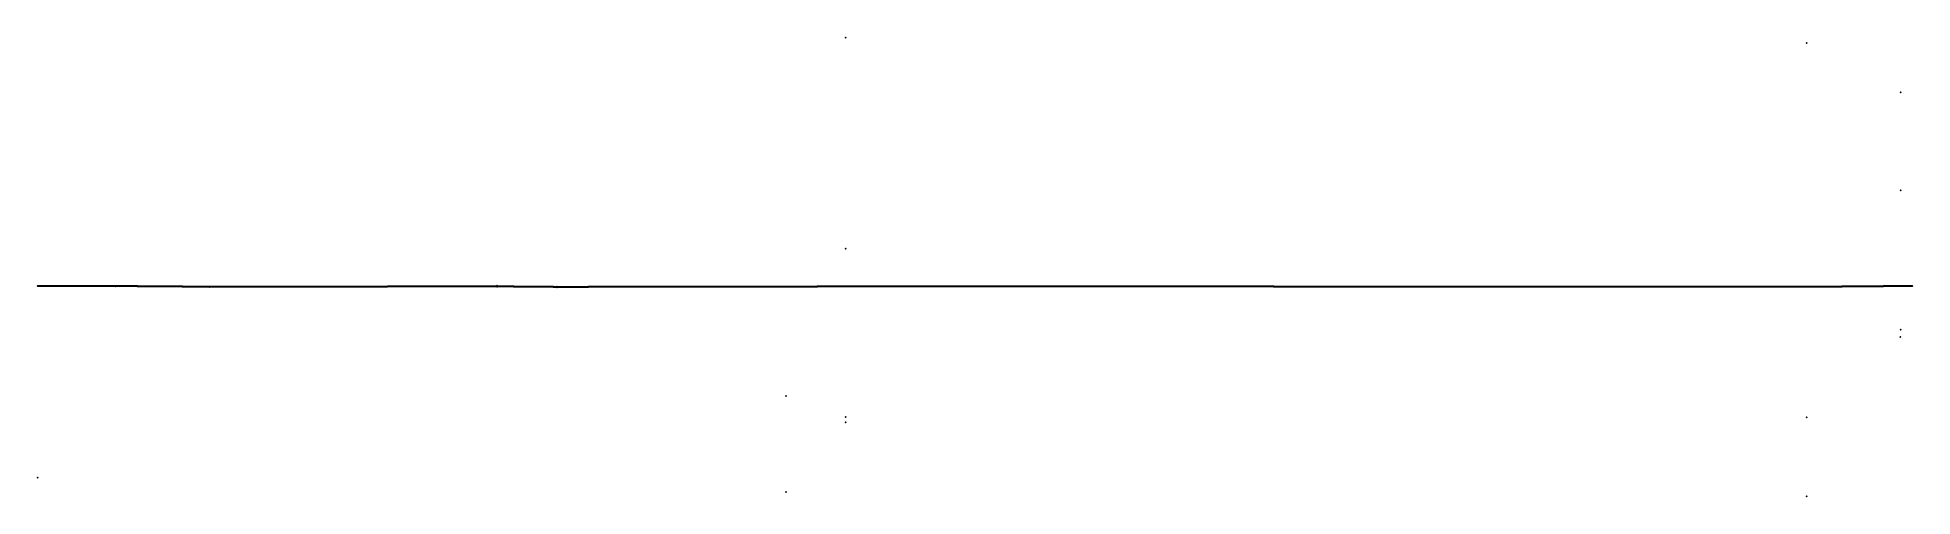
# Model space of a CAD drawing. Header units: metres. Extents: x 0 to 360, y 2 to 7054.
# Drawn here: x 0 to 360, y 1.8 to 89.8 of the extents above; entities outside this region: 1.
import ezdxf

# ---------------------------------------------------------------- set-up
doc = ezdxf.new("R2010")
doc.units = ezdxf.units.M

msp = doc.modelspace()

# ---------------------------------------------------------------- linework, layer by layer
for p in [(143.69, 7054.04), (155.19, 89.84), (339.67, 88.77), (357.69, 79.34), (357.72, 60.52), (155.16, 49.32), (0, 42.14), (0.03, 42.16), (0.04, 42.16), (0.05, 42.16), (0.06, 42.16), (0.07, 42.16), (0.08, 42.16), (0.09, 42.16), (0.1, 42.16), (0.11, 42.16), (0.12, 42.16), (0.13, 42.16), (0.14, 42.16), (0.15, 42.16), (0.16, 42.16), (0.17, 42.16), (0.18, 42.16), (0.19, 42.16), (0.2, 42.16), (0.21, 42.16), (0.22, 42.16), (0.23, 42.16), (0.24, 42.16), (0.25, 42.16), (0.26, 42.16), (0.27, 42.16), (0.28, 42.16), (0.29, 42.16), (0.3, 42.16), (0.31, 42.16), (0.32, 42.16), (0.33, 42.16), (0.34, 42.16), (0.35, 42.16), (0.36, 42.16), (0.37, 42.16), (0.38, 42.16), (0.39, 42.16), (0.4, 42.16), (0.41, 42.16), (0.42, 42.16), (0.43, 42.16), (0.44, 42.16), (0.45, 42.16), (0.46, 42.16), (0.47, 42.16), (0.48, 42.16), (0.49, 42.16), (0.5, 42.16), (0.51, 42.16), (0.52, 42.16), (0.53, 42.16), (0.54, 42.16), (0.55, 42.16), (0.56, 42.16), (0.57, 42.16), (0.58, 42.16), (0.59, 42.16), (0.6, 42.16), (0.61, 42.16), (0.62, 42.16), (0.63, 42.16), (0.64, 42.16), (0.65, 42.16), (0.66, 42.16), (0.67, 42.16), (0.68, 42.16), (0.69, 42.16), (0.7, 42.16), (0.71, 42.16), (0.72, 42.16), (0.73, 42.16), (0.74, 42.16), (0.75, 42.16), (0.76, 42.16), (0.77, 42.16), (0.78, 42.16), (0.79, 42.16), (0.8, 42.16), (0.81, 42.16), (0.82, 42.16), (0.83, 42.16), (0.84, 42.16), (0.85, 42.16), (0.86, 42.16), (0.87, 42.16), (0.88, 42.16), (0.89, 42.16), (0.9, 42.16), (0.91, 42.16), (0.92, 42.16), (0.93, 42.16), (0.94, 42.16), (0.95, 42.16), (0.96, 42.16), (0.97, 42.16), (0.98, 42.16), (0.99, 42.16), (1, 42.16), (1.01, 42.16), (1.02, 42.16), (1.03, 42.16), (1.04, 42.16), (1.05, 42.16), (1.06, 42.16), (1.07, 42.16), (1.08, 42.16), (1.09, 42.16), (1.1, 42.16), (1.11, 42.16), (1.12, 42.16), (1.13, 42.16), (1.14, 42.16), (1.15, 42.16), (1.16, 42.16), (1.17, 42.16), (1.18, 42.16), (1.19, 42.16), (1.2, 42.16), (1.21, 42.16), (1.22, 42.16), (1.23, 42.16), (1.24, 42.16), (1.25, 42.16), (1.26, 42.16), (1.27, 42.16), (1.28, 42.16), (1.29, 42.16), (1.3, 42.16), (1.31, 42.16), (1.32, 42.16), (1.33, 42.16), (1.34, 42.16), (1.35, 42.16), (1.36, 42.16), (1.37, 42.16), (1.38, 42.16), (1.39, 42.16), (1.4, 42.16), (1.41, 42.16), (1.42, 42.16), (1.43, 42.16), (1.44, 42.16), (1.45, 42.16), (1.46, 42.16), (1.47, 42.16), (1.48, 42.16), (1.49, 42.16), (1.5, 42.16), (1.51, 42.16), (1.52, 42.16), (1.53, 42.16), (1.54, 42.16), (1.55, 42.16), (1.56, 42.16), (1.57, 42.16), (1.58, 42.16), (1.59, 42.16), (1.6, 42.16), (1.61, 42.16), (1.62, 42.16), (1.63, 42.16), (1.64, 42.16), (1.65, 42.16), (1.66, 42.16), (1.67, 42.16), (1.68, 42.16), (1.69, 42.16), (1.7, 42.16), (1.71, 42.16), (1.72, 42.16), (1.73, 42.16), (1.74, 42.16), (1.75, 42.16), (1.76, 42.16), (1.77, 42.16), (1.78, 42.16), (1.79, 42.16), (1.8, 42.16), (1.81, 42.16), (1.82, 42.16), (1.83, 42.16), (1.84, 42.16), (1.85, 42.16), (1.86, 42.16), (1.87, 42.16), (1.88, 42.16), (1.89, 42.16), (1.9, 42.16), (1.91, 42.16), (1.92, 42.16), (1.93, 42.16), (1.94, 42.16), (1.95, 42.16), (1.96, 42.16), (1.97, 42.16), (1.98, 42.16), (1.99, 42.16), (2, 42.16), (2.01, 42.16), (2.02, 42.16), (2.03, 42.16), (2.04, 42.16), (2.05, 42.16), (2.06, 42.16), (2.07, 42.16), (2.08, 42.16), (2.09, 42.16), (2.1, 42.16), (2.11, 42.16), (2.12, 42.16), (2.13, 42.16), (2.14, 42.16), (2.15, 42.16), (2.16, 42.16), (2.17, 42.16), (2.18, 42.16), (2.19, 42.16), (2.2, 42.16), (2.21, 42.16), (2.22, 42.16), (2.23, 42.16), (2.24, 42.16), (2.25, 42.16), (2.26, 42.16), (2.26, 42.16), (2.27, 42.16), (2.28, 42.16), (2.29, 42.16), (2.3, 42.16), (2.31, 42.16), (2.32, 42.16), (2.33, 42.16), (2.34, 42.16), (2.35, 42.16), (2.36, 42.16), (2.37, 42.16), (2.38, 42.16), (2.39, 42.16), (2.4, 42.16), (2.41, 42.16), (2.42, 42.16), (2.43, 42.16), (2.44, 42.16), (2.45, 42.16), (2.46, 42.16), (2.47, 42.16), (2.48, 42.16), (2.49, 42.16), (2.5, 42.16), (2.51, 42.16), (2.52, 42.16), (2.53, 42.16), (2.54, 42.16), (2.55, 42.16), (2.56, 42.16), (2.57, 42.16), (2.58, 42.16), (2.59, 42.16), (2.6, 42.16), (2.61, 42.16), (2.62, 42.16), (2.63, 42.16), (2.64, 42.16), (2.65, 42.16), (2.66, 42.16), (2.67, 42.16), (2.68, 42.16), (2.69, 42.16), (2.7, 42.16), (2.71, 42.16), (2.72, 42.16), (2.73, 42.16), (2.74, 42.16), (2.75, 42.16), (2.76, 42.16), (2.77, 42.16), (2.78, 42.16), (2.79, 42.16), (2.8, 42.16), (2.81, 42.16), (2.82, 42.16), (2.83, 42.16), (2.84, 42.16), (2.85, 42.16), (2.86, 42.16), (2.87, 42.16), (2.88, 42.16), (2.89, 42.16), (2.9, 42.16), (2.91, 42.16), (2.92, 42.16), (2.93, 42.16), (2.94, 42.16), (2.95, 42.16), (2.96, 42.16), (2.97, 42.16), (2.98, 42.16), (2.99, 42.16), (3, 42.16), (3.01, 42.16), (3.02, 42.16), (3.03, 42.16), (3.04, 42.16), (3.05, 42.16), (3.06, 42.16), (3.07, 42.16), (3.08, 42.16), (3.09, 42.16), (3.1, 42.16), (3.11, 42.16), (3.12, 42.16), (3.13, 42.16), (3.14, 42.16), (3.15, 42.16), (3.16, 42.16), (3.17, 42.16), (3.18, 42.16), (3.19, 42.16), (3.2, 42.16), (3.21, 42.16), (3.22, 42.16), (3.23, 42.16), (3.24, 42.16), (3.25, 42.16), (3.26, 42.16), (3.27, 42.16), (3.28, 42.16), (3.29, 42.16), (3.3, 42.16), (3.31, 42.16), (3.32, 42.16), (3.33, 42.16), (3.34, 42.16), (3.35, 42.16), (3.36, 42.16), (3.37, 42.16), (3.38, 42.16), (3.39, 42.16), (3.4, 42.16), (3.41, 42.16), (3.42, 42.16), (3.43, 42.16), (3.44, 42.16), (3.45, 42.16), (3.46, 42.16), (3.47, 42.16), (3.48, 42.16), (3.49, 42.16), (3.5, 42.16), (3.51, 42.16), (3.52, 42.16), (3.53, 42.16), (3.54, 42.16), (3.55, 42.16), (3.56, 42.16), (3.57, 42.16), (3.58, 42.16), (3.59, 42.16), (3.6, 42.16), (3.61, 42.16), (3.62, 42.16), (3.63, 42.16), (3.64, 42.16), (3.65, 42.16), (3.66, 42.16), (3.67, 42.16), (3.68, 42.16), (3.69, 42.16), (3.7, 42.16), (3.71, 42.16), (3.72, 42.16), (3.73, 42.16), (3.74, 42.16), (3.75, 42.16), (3.76, 42.16), (3.77, 42.16), (3.78, 42.16), (3.79, 42.16), (3.8, 42.16), (3.81, 42.16), (3.82, 42.16), (3.83, 42.16), (3.84, 42.16), (3.85, 42.16), (3.86, 42.16), (3.87, 42.16), (3.88, 42.16), (3.89, 42.16), (3.9, 42.16), (3.91, 42.16), (3.92, 42.16), (3.93, 42.16), (3.94, 42.16), (3.95, 42.16), (3.96, 42.16), (3.97, 42.16), (3.98, 42.16), (3.99, 42.16), (4, 42.16), (4.01, 42.16), (4.02, 42.16), (4.03, 42.16), (4.04, 42.16), (4.05, 42.16), (4.06, 42.16), (4.07, 42.16), (4.08, 42.16), (4.09, 42.16), (4.1, 42.16), (4.11, 42.16), (4.12, 42.16), (4.13, 42.16), (4.14, 42.16), (4.15, 42.16), (4.16, 42.16), (4.17, 42.16), (4.18, 42.16), (4.19, 42.16), (4.2, 42.16), (4.21, 42.16), (4.22, 42.16), (4.23, 42.16), (4.24, 42.16), (4.25, 42.16), (4.26, 42.16), (4.27, 42.16), (4.28, 42.16), (4.29, 42.16), (4.3, 42.16), (4.31, 42.16), (4.32, 42.16), (4.33, 42.16), (4.34, 42.16), (4.35, 42.16), (4.36, 42.16), (4.37, 42.16), (4.38, 42.16), (4.39, 42.16), (4.4, 42.16), (4.41, 42.16), (4.42, 42.16), (4.43, 42.16), (4.44, 42.16), (4.45, 42.16), (4.46, 42.16), (4.47, 42.16), (4.48, 42.17), (4.49, 42.17), (4.5, 42.17), (4.51, 42.17), (4.52, 42.17), (4.53, 42.17), (4.54, 42.17), (4.55, 42.17), (4.56, 42.17), (4.57, 42.17), (4.58, 42.17), (4.59, 42.17), (4.6, 42.17), (4.61, 42.17), (4.62, 42.17), (4.63, 42.17), (4.64, 42.17), (4.65, 42.17), (4.66, 42.17), (4.67, 42.17), (4.68, 42.17), (4.69, 42.17), (4.7, 42.17), (4.71, 42.17), (4.72, 42.17), (4.73, 42.17), (4.74, 42.17), (4.75, 42.17), (4.76, 42.17), (4.77, 42.17), (4.78, 42.17), (4.79, 42.17), (4.8, 42.17), (4.81, 42.17), (4.82, 42.17), (4.83, 42.17), (4.84, 42.17), (4.85, 42.17), (4.86, 42.17), (4.87, 42.17), (4.88, 42.17), (4.89, 42.17), (4.9, 42.17), (4.91, 42.17), (4.92, 42.17), (4.93, 42.17), (4.94, 42.17), (4.95, 42.17), (4.96, 42.17), (4.97, 42.17), (4.98, 42.17), (4.99, 42.17), (5, 42.17), (5.01, 42.17), (5.02, 42.17), (5.03, 42.17), (5.04, 42.17), (5.05, 42.17), (5.06, 42.17), (5.07, 42.17), (5.08, 42.17), (5.09, 42.17), (5.1, 42.17), (5.11, 42.17), (5.12, 42.17), (5.13, 42.17), (5.14, 42.17), (5.15, 42.17), (5.16, 42.17), (5.17, 42.17), (5.18, 42.17), (5.19, 42.17), (5.2, 42.17), (5.21, 42.17), (5.22, 42.17), (5.23, 42.17), (5.24, 42.17), (5.25, 42.17), (5.26, 42.17), (5.27, 42.17), (5.28, 42.17), (5.29, 42.17), (5.3, 42.17), (5.31, 42.17), (5.32, 42.17), (5.33, 42.17), (5.34, 42.17), (5.35, 42.17), (5.36, 42.17), (5.37, 42.17), (5.38, 42.17), (5.39, 42.17), (5.4, 42.17), (5.41, 42.17), (5.42, 42.17), (5.43, 42.17), (5.44, 42.17), (5.45, 42.17), (5.46, 42.17), (5.47, 42.17), (5.48, 42.17), (5.49, 42.17), (5.5, 42.17), (5.51, 42.17), (5.52, 42.17), (5.53, 42.17), (5.54, 42.17), (5.55, 42.17), (5.56, 42.17), (5.57, 42.17), (5.58, 42.17), (5.59, 42.17), (5.6, 42.17), (5.61, 42.17), (5.62, 42.17), (5.63, 42.17), (5.64, 42.17), (5.65, 42.17), (5.66, 42.17), (5.67, 42.17), (5.68, 42.17), (5.69, 42.17), (5.7, 42.17), (5.71, 42.17), (5.72, 42.17), (5.73, 42.17), (5.74, 42.17), (5.75, 42.17), (5.76, 42.17), (5.77, 42.17), (5.78, 42.17), (5.79, 42.17), (5.8, 42.17), (5.81, 42.17), (5.82, 42.17), (5.83, 42.17), (5.84, 42.17), (5.85, 42.17), (5.86, 42.17), (5.87, 42.17), (5.88, 42.17), (5.89, 42.17), (5.9, 42.17), (5.91, 42.17), (5.92, 42.17), (5.93, 42.17), (5.94, 42.17), (5.95, 42.17), (5.96, 42.17), (5.97, 42.17), (5.98, 42.17), (5.99, 42.17), (6, 42.17), (6.01, 42.17), (6.02, 42.17), (6.03, 42.17), (6.04, 42.17), (6.05, 42.17), (6.06, 42.17), (6.07, 42.17), (6.08, 42.17), (6.09, 42.17), (6.1, 42.17), (6.11, 42.17), (6.12, 42.17), (6.13, 42.17), (6.14, 42.17), (6.15, 42.17), (6.16, 42.17), (6.17, 42.17), (6.18, 42.17), (6.19, 42.17), (6.2, 42.17), (6.21, 42.17), (6.22, 42.17), (6.23, 42.17), (6.24, 42.17), (6.25, 42.17), (6.26, 42.17), (6.27, 42.17), (6.28, 42.17), (6.29, 42.17), (6.3, 42.17), (6.31, 42.17), (6.32, 42.17), (6.33, 42.17), (6.34, 42.17), (6.35, 42.17), (6.36, 42.17), (6.37, 42.17), (6.38, 42.17), (6.39, 42.17), (6.4, 42.17), (6.41, 42.17), (6.42, 42.17), (6.43, 42.17), (6.44, 42.17), (6.45, 42.17), (6.46, 42.17), (6.47, 42.17), (6.48, 42.17), (6.49, 42.17), (6.5, 42.17), (6.51, 42.17), (6.52, 42.17), (6.53, 42.17), (6.54, 42.17), (6.55, 42.17), (6.56, 42.17), (6.57, 42.17), (6.58, 42.17), (6.59, 42.17), (6.6, 42.17), (6.61, 42.17), (6.62, 42.17), (6.63, 42.17), (6.64, 42.17), (6.65, 42.17), (6.66, 42.17), (6.67, 42.17), (6.68, 42.17), (6.69, 42.17), (6.7, 42.17), (6.71, 42.17), (6.72, 42.17), (6.73, 42.17), (6.74, 42.17), (6.75, 42.17), (6.76, 42.17), (6.77, 42.17), (6.77, 42.17), (6.78, 42.17), (6.79, 42.17), (6.8, 42.17), (6.81, 42.17), (6.82, 42.17), (6.83, 42.17), (6.84, 42.17), (6.85, 42.17), (6.86, 42.17), (6.87, 42.17), (6.88, 42.17), (6.89, 42.17), (6.9, 42.17), (6.91, 42.17), (6.92, 42.17), (6.93, 42.17), (6.94, 42.17), (6.95, 42.17), (6.96, 42.17), (6.97, 42.17), (6.98, 42.17), (6.99, 42.17), (7, 42.17), (7.01, 42.17), (7.02, 42.17), (7.03, 42.17), (7.04, 42.17), (7.05, 42.17), (7.06, 42.17), (7.07, 42.17), (7.08, 42.17), (7.09, 42.17), (7.1, 42.17), (7.11, 42.17), (7.12, 42.17), (7.13, 42.17), (7.14, 42.17), (7.15, 42.17), (7.16, 42.17), (7.17, 42.17), (7.18, 42.17), (7.19, 42.17), (7.2, 42.17), (7.21, 42.17), (7.22, 42.17), (7.23, 42.17), (7.24, 42.17), (7.25, 42.17), (7.26, 42.17), (7.27, 42.17), (7.28, 42.17), (7.29, 42.17), (7.3, 42.17), (7.31, 42.17), (7.32, 42.17), (7.33, 42.17), (7.34, 42.17), (7.35, 42.17), (7.36, 42.17), (7.37, 42.17), (7.38, 42.17), (7.39, 42.17), (7.4, 42.17), (7.41, 42.17), (7.42, 42.17), (7.43, 42.17), (7.44, 42.17), (7.45, 42.17), (7.46, 42.17), (7.47, 42.17), (7.48, 42.17), (7.49, 42.17), (7.5, 42.17), (7.51, 42.17), (7.52, 42.17), (7.53, 42.17), (7.54, 42.17), (7.55, 42.17), (7.56, 42.17), (7.57, 42.17), (7.58, 42.17), (7.59, 42.17), (7.6, 42.17), (7.61, 42.17), (7.62, 42.17), (7.63, 42.17), (7.64, 42.17), (7.65, 42.17), (7.66, 42.17), (7.67, 42.17), (7.68, 42.17), (7.69, 42.17), (7.7, 42.17), (7.71, 42.17), (7.72, 42.17), (7.73, 42.17), (7.74, 42.17), (7.75, 42.17), (7.76, 42.17), (7.77, 42.17), (7.78, 42.17), (7.79, 42.17), (7.8, 42.17), (7.81, 42.17), (7.82, 42.17), (7.83, 42.17), (7.84, 42.17), (7.85, 42.17), (7.86, 42.17), (7.87, 42.17), (7.88, 42.17), (7.89, 42.17), (7.9, 42.17), (7.91, 42.17), (7.92, 42.17), (7.93, 42.17), (7.94, 42.17), (7.95, 42.17), (7.96, 42.17), (7.97, 42.17), (7.98, 42.17), (7.99, 42.17), (8, 42.17), (8.01, 42.17), (8.02, 42.17), (8.03, 42.17), (8.04, 42.17), (8.05, 42.17), (8.06, 42.17), (8.07, 42.17), (8.08, 42.17), (8.09, 42.17), (8.1, 42.17), (8.11, 42.17), (8.12, 42.17), (8.13, 42.17), (8.14, 42.17), (8.15, 42.17), (8.16, 42.17), (8.17, 42.17), (8.18, 42.17), (8.19, 42.17), (8.2, 42.17), (8.21, 42.17), (8.22, 42.17), (8.23, 42.17), (8.24, 42.17), (8.25, 42.17), (8.26, 42.17), (8.27, 42.17), (8.28, 42.17), (8.29, 42.17), (8.3, 42.17), (8.31, 42.17), (8.32, 42.17), (8.33, 42.17), (8.34, 42.17), (8.35, 42.17), (8.36, 42.17), (8.37, 42.17), (8.38, 42.17), (8.39, 42.17), (8.4, 42.17), (8.41, 42.17), (8.42, 42.17), (8.43, 42.17), (8.44, 42.17), (8.45, 42.17), (8.46, 42.17), (8.47, 42.17), (8.48, 42.17), (8.49, 42.17), (8.5, 42.17), (8.51, 42.17), (8.52, 42.17), (8.53, 42.17), (8.54, 42.17), (8.55, 42.17), (8.56, 42.17), (8.57, 42.17), (8.58, 42.17), (8.59, 42.17), (8.6, 42.17), (8.61, 42.17), (8.62, 42.17), (8.63, 42.17), (8.64, 42.17), (8.65, 42.17), (8.66, 42.17), (8.67, 42.17), (8.68, 42.17), (8.69, 42.17), (8.7, 42.17), (8.71, 42.17), (8.72, 42.17), (8.73, 42.17), (8.74, 42.17), (8.75, 42.17), (8.76, 42.17), (8.77, 42.17), (8.78, 42.17), (8.79, 42.17), (8.8, 42.17), (8.81, 42.17), (8.82, 42.17), (8.83, 42.17), (8.84, 42.17), (8.85, 42.17), (8.86, 42.17), (8.87, 42.17), (8.88, 42.17), (8.89, 42.17), (8.9, 42.17), (8.91, 42.17), (8.92, 42.17), (8.93, 42.17), (8.94, 42.17), (8.95, 42.17), (8.96, 42.17), (8.97, 42.17), (8.98, 42.17), (8.99, 42.17), (9, 42.17), (9.01, 42.17), (9.02, 42.17), (9.03, 42.17), (9.04, 42.17), (9.05, 42.17), (9.06, 42.17), (9.07, 42.17), (9.08, 42.17), (9.09, 42.17), (9.1, 42.17), (9.11, 42.17), (9.12, 42.17), (9.13, 42.17), (9.14, 42.17), (9.15, 42.17), (9.16, 42.17), (9.17, 42.17), (9.18, 42.17), (9.19, 42.17), (9.2, 42.17), (9.21, 42.17), (9.22, 42.17), (9.23, 42.17), (9.24, 42.17), (9.25, 42.17), (9.26, 42.17), (9.27, 42.17), (9.28, 42.17), (9.29, 42.17), (9.3, 42.17), (9.31, 42.17), (9.32, 42.17), (9.33, 42.17), (9.34, 42.17), (9.35, 42.17), (9.36, 42.17), (9.37, 42.17), (9.38, 42.17), (9.39, 42.17), (9.4, 42.17), (9.41, 42.17), (9.42, 42.17), (9.43, 42.17), (9.44, 42.17), (9.45, 42.17), (9.46, 42.17), (9.47, 42.17), (9.48, 42.17), (9.49, 42.17), (9.5, 42.17), (9.51, 42.17), (9.52, 42.17), (9.53, 42.17), (9.54, 42.17), (9.55, 42.17), (9.56, 42.17), (9.57, 42.17), (9.58, 42.17), (9.59, 42.17), (9.6, 42.17), (9.61, 42.17), (9.62, 42.17), (9.63, 42.17), (9.64, 42.17), (9.65, 42.17), (9.66, 42.17), (9.67, 42.17), (9.68, 42.17), (9.69, 42.17), (9.7, 42.17), (9.71, 42.17), (9.72, 42.17), (9.73, 42.17), (9.74, 42.17), (9.75, 42.17), (9.76, 42.17), (9.77, 42.17), (9.78, 42.17), (9.79, 42.17), (9.8, 42.17), (9.81, 42.17), (9.82, 42.17), (9.83, 42.17), (9.84, 42.17), (9.85, 42.17), (9.86, 42.17), (9.87, 42.17), (9.88, 42.17), (9.89, 42.17), (9.9, 42.17), (9.91, 42.17), (9.92, 42.17), (9.93, 42.17), (9.94, 42.17), (9.95, 42.17), (9.96, 42.17), (9.97, 42.17), (9.98, 42.17), (9.99, 42.17), (10, 42.17), (10.01, 42.17), (10.02, 42.17), (10.03, 42.17), (10.04, 42.17), (10.05, 42.17), (10.06, 42.17), (10.07, 42.17), (10.08, 42.17), (10.09, 42.17), (10.1, 42.17), (10.11, 42.17), (10.12, 42.17), (10.13, 42.17), (10.14, 42.17), (10.15, 42.17), (10.16, 42.17), (10.17, 42.17), (10.18, 42.17), (10.19, 42.17), (10.2, 42.17), (10.21, 42.17), (10.22, 42.17), (10.23, 42.17), (10.24, 42.17), (10.25, 42.17), (10.26, 42.17), (10.27, 42.17), (10.28, 42.17), (10.29, 42.17), (10.3, 42.17), (10.31, 42.17), (10.32, 42.17), (10.33, 42.17), (10.34, 42.17), (10.35, 42.17), (10.36, 42.17), (10.37, 42.17), (10.38, 42.17), (10.39, 42.17), (10.4, 42.17), (10.41, 42.17), (10.42, 42.17), (10.43, 42.17), (10.44, 42.17), (10.45, 42.17), (10.46, 42.17), (10.47, 42.17), (10.48, 42.17), (10.49, 42.17), (10.5, 42.17), (10.51, 42.17), (10.52, 42.17), (10.53, 42.17), (10.54, 42.17), (10.55, 42.17), (10.56, 42.17), (10.57, 42.17), (10.58, 42.17), (10.59, 42.17), (10.6, 42.17), (10.61, 42.17), (10.62, 42.17), (10.63, 42.17), (10.64, 42.17), (10.65, 42.17), (10.66, 42.17), (10.67, 42.17), (10.68, 42.17), (10.69, 42.17), (10.7, 42.17), (10.71, 42.17), (10.72, 42.17), (10.73, 42.17), (10.74, 42.17), (10.75, 42.17), (10.76, 42.17), (10.77, 42.17), (10.78, 42.17), (10.79, 42.17), (10.8, 42.17), (10.81, 42.17), (10.82, 42.17), (10.83, 42.17), (10.84, 42.17), (10.85, 42.17), (10.86, 42.17), (10.87, 42.17), (10.88, 42.17), (10.89, 42.17), (10.9, 42.17), (10.91, 42.17), (10.92, 42.17), (10.93, 42.17), (10.94, 42.17), (10.95, 42.17), (10.96, 42.17), (10.97, 42.17), (10.98, 42.17), (10.99, 42.17), (11, 42.17), (11.01, 42.17), (11.02, 42.17), (11.03, 42.17), (11.04, 42.17), (11.05, 42.17), (11.06, 42.17), (11.07, 42.17), (11.08, 42.17), (11.09, 42.17), (11.1, 42.17), (11.11, 42.17), (11.12, 42.17), (11.13, 42.17), (11.14, 42.17), (11.15, 42.17), (11.16, 42.17), (11.17, 42.17), (11.18, 42.17), (11.19, 42.17), (11.2, 42.17), (11.21, 42.17), (11.22, 42.17), (11.23, 42.17), (11.24, 42.17), (11.25, 42.17), (11.26, 42.17), (11.27, 42.17), (11.28, 42.17), (11.28, 42.17), (11.29, 42.17), (11.3, 42.17), (11.31, 42.17), (11.32, 42.17), (11.33, 42.17), (11.34, 42.17), (11.35, 42.17), (11.36, 42.17), (11.37, 42.17), (11.38, 42.17), (11.39, 42.17), (11.4, 42.17), (11.41, 42.17), (11.42, 42.17), (11.43, 42.17), (11.44, 42.17), (11.45, 42.17), (11.46, 42.17), (11.47, 42.17), (11.48, 42.17), (11.49, 42.17), (11.5, 42.17), (11.51, 42.17), (11.52, 42.17), (11.53, 42.17), (11.54, 42.17), (11.55, 42.17), (11.56, 42.17), (11.57, 42.17), (11.58, 42.17), (11.59, 42.17), (11.6, 42.17), (11.61, 42.17), (11.62, 42.17), (11.63, 42.17), (11.64, 42.17), (11.65, 42.17), (11.66, 42.17), (11.67, 42.17), (11.68, 42.17), (11.69, 42.17), (11.7, 42.17), (11.71, 42.17), (11.72, 42.17), (11.73, 42.17), (11.74, 42.17), (11.75, 42.17), (11.76, 42.17), (11.77, 42.17), (11.78, 42.17), (11.79, 42.17), (11.8, 42.17), (11.81, 42.17), (11.82, 42.17), (11.83, 42.17), (11.84, 42.17), (11.85, 42.17), (11.86, 42.17), (11.87, 42.17), (11.88, 42.17), (11.89, 42.17), (11.9, 42.17), (11.91, 42.17), (11.92, 42.17), (11.93, 42.17), (11.94, 42.17), (11.95, 42.17), (11.96, 42.17), (11.97, 42.17), (11.98, 42.17), (11.99, 42.17), (12, 42.17), (12.01, 42.17), (12.02, 42.17), (12.03, 42.17), (12.04, 42.17), (12.05, 42.17), (12.06, 42.17), (12.07, 42.17), (12.08, 42.17), (12.09, 42.17), (12.1, 42.17), (12.11, 42.17), (12.12, 42.17), (12.13, 42.17), (12.14, 42.17), (12.15, 42.17), (12.16, 42.17), (12.17, 42.17), (12.18, 42.17), (12.19, 42.17), (12.2, 42.17), (12.21, 42.17), (12.22, 42.17), (12.23, 42.17), (12.24, 42.17), (12.25, 42.17), (12.26, 42.17), (12.27, 42.17), (12.28, 42.17), (12.29, 42.17), (12.3, 42.17), (12.31, 42.17), (12.32, 42.17), (12.33, 42.17), (12.34, 42.17), (12.35, 42.17), (12.36, 42.17), (12.37, 42.17), (12.38, 42.17), (12.39, 42.17), (12.4, 42.17), (12.41, 42.17), (12.42, 42.17), (12.43, 42.17), (12.44, 42.17), (12.45, 42.17), (12.46, 42.17), (12.47, 42.17), (12.48, 42.17), (12.49, 42.17), (12.5, 42.17), (12.51, 42.17), (12.52, 42.17), (12.53, 42.17), (12.54, 42.17), (12.55, 42.17), (12.56, 42.17), (12.57, 42.17), (12.58, 42.17), (12.59, 42.17), (12.6, 42.17), (12.61, 42.17), (12.62, 42.17), (12.63, 42.17), (12.64, 42.17), (12.65, 42.17), (12.66, 42.17), (12.67, 42.17), (12.68, 42.17), (12.69, 42.17), (12.7, 42.17), (12.71, 42.17), (12.72, 42.17), (12.73, 42.17), (12.74, 42.17), (12.75, 42.17), (12.76, 42.17), (12.77, 42.17), (12.78, 42.17), (12.79, 42.17), (12.8, 42.17), (12.81, 42.17), (12.82, 42.17), (12.83, 42.17), (12.84, 42.17), (12.85, 42.17), (12.86, 42.17), (12.87, 42.17), (12.88, 42.17), (12.89, 42.17), (12.9, 42.17), (12.91, 42.17), (12.92, 42.17), (12.93, 42.17), (12.94, 42.17), (12.95, 42.17), (12.96, 42.17), (12.97, 42.17), (12.98, 42.17), (12.99, 42.17), (13, 42.17), (13.01, 42.17), (13.02, 42.17), (13.03, 42.17), (13.04, 42.17), (13.05, 42.17), (13.06, 42.17), (13.07, 42.17), (13.08, 42.17), (13.09, 42.17), (13.1, 42.17), (13.11, 42.17), (13.12, 42.17), (13.13, 42.17), (13.14, 42.17), (13.15, 42.17), (13.16, 42.17), (13.17, 42.17), (13.18, 42.17), (13.19, 42.17), (13.2, 42.17), (13.21, 42.17), (13.22, 42.17), (13.23, 42.17), (13.24, 42.17), (13.25, 42.17), (13.26, 42.17), (13.27, 42.17), (13.28, 42.17), (13.29, 42.17), (13.3, 42.17), (13.31, 42.17), (13.32, 42.17), (13.33, 42.17), (13.34, 42.17), (13.35, 42.17), (13.36, 42.17), (13.37, 42.17), (13.38, 42.17), (13.39, 42.17), (13.4, 42.17), (13.41, 42.17), (13.42, 42.17), (13.43, 42.17), (13.44, 42.17), (13.45, 42.17), (13.46, 42.17), (13.47, 42.17), (13.48, 42.17), (13.49, 42.17), (13.5, 42.17), (13.51, 42.17), (13.52, 42.17), (13.53, 42.17), (13.54, 42.17), (13.55, 42.17), (13.56, 42.17), (13.57, 42.17), (13.58, 42.17), (13.59, 42.17), (13.6, 42.17), (13.61, 42.17), (13.62, 42.17), (13.63, 42.17), (13.64, 42.17), (13.65, 42.17), (13.66, 42.17), (13.67, 42.17), (13.68, 42.17), (13.69, 42.17), (13.7, 42.17), (13.71, 42.17), (13.72, 42.17), (13.73, 42.17), (13.74, 42.17), (13.75, 42.17), (13.76, 42.17), (13.77, 42.17), (13.78, 42.17), (13.79, 42.17), (13.8, 42.17), (13.81, 42.17), (13.82, 42.17), (13.83, 42.17), (13.84, 42.17), (13.85, 42.17), (13.86, 42.17), (13.87, 42.17), (13.88, 42.17), (13.89, 42.17), (13.9, 42.17), (13.91, 42.17), (13.92, 42.17), (13.93, 42.17), (13.94, 42.17), (13.95, 42.17), (13.96, 42.17), (13.97, 42.17), (13.98, 42.17), (13.99, 42.17), (14, 42.17), (14.01, 42.17), (14.02, 42.17), (14.03, 42.17), (14.04, 42.17), (14.05, 42.17), (14.06, 42.17), (14.07, 42.17), (14.08, 42.17), (14.09, 42.17), (14.1, 42.17), (14.11, 42.17), (14.12, 42.17), (14.13, 42.17), (14.14, 42.17), (14.15, 42.17), (14.16, 42.17), (14.17, 42.17), (14.18, 42.17), (14.19, 42.17), (14.2, 42.17), (14.21, 42.17), (14.22, 42.17), (14.23, 42.17), (14.24, 42.17), (14.25, 42.17), (14.26, 42.17), (14.27, 42.17), (14.28, 42.17), (14.29, 42.17), (14.3, 42.17), (14.31, 42.17), (14.32, 42.17), (14.33, 42.17), (14.34, 42.17), (14.35, 42.17), (14.36, 42.17), (14.37, 42.17), (14.38, 42.17), (14.39, 42.17), (14.4, 42.17), (14.41, 42.17), (14.42, 42.17), (14.43, 42.17), (14.44, 42.17), (14.45, 42.17), (14.46, 42.17), (14.47, 42.17), (14.48, 42.17), (14.49, 42.17), (14.5, 42.17), (14.51, 42.17), (14.52, 42.17), (14.53, 42.17), (14.54, 42.17), (14.55, 42.17), (14.56, 42.17), (14.57, 42.17), (14.58, 42.17), (14.59, 42.17), (14.6, 42.17), (14.61, 42.17), (14.62, 42.17), (14.63, 42.17), (14.64, 42.17), (14.65, 42.17), (14.66, 42.17), (14.67, 42.17), (14.68, 42.17), (14.69, 42.17), (14.7, 42.17), (14.71, 42.17), (14.72, 42.17), (14.73, 42.17), (14.74, 42.17), (14.75, 42.17), (14.76, 42.17), (14.77, 42.17), (14.78, 42.17), (14.79, 42.17), (14.8, 42.17), (14.81, 42.17), (14.82, 42.17), (14.83, 42.17), (14.84, 42.17), (14.85, 42.17), (14.86, 42.17), (14.87, 42.17), (14.88, 42.17), (14.89, 42.17), (14.9, 42.17), (14.91, 42.17), (14.92, 42.17), (14.93, 42.17), (14.94, 42.17), (14.95, 42.19), (14.96, 42.13), (14.97, 42.19), (14.98, 42.17), (14.99, 42.17), (15, 42.17), (15.01, 42.17), (15.02, 42.17), (15.03, 42.17), (15.04, 42.17), (15.05, 42.17), (15.06, 42.17), (15.07, 42.17), (15.08, 42.17), (15.09, 42.17), (15.1, 42.17), (15.11, 42.17), (15.12, 42.17), (15.13, 42.17), (15.14, 42.17), (15.15, 42.17), (15.16, 42.17), (15.17, 42.17), (15.18, 42.17), (15.19, 42.17), (15.2, 42.17), (15.21, 42.17), (15.22, 42.17), (15.23, 42.17), (15.24, 42.17), (15.25, 42.17), (15.26, 42.17), (15.27, 42.17), (15.28, 42.17), (15.29, 42.17), (15.3, 42.17), (15.31, 42.17), (15.32, 42.17), (15.33, 42.17), (15.34, 42.17), (15.35, 42.17), (15.36, 42.17), (15.37, 42.17), (15.38, 42.17), (15.39, 42.17), (15.4, 42.17), (15.41, 42.17), (15.42, 42.17), (15.43, 42.17), (15.44, 42.17), (15.45, 42.17), (15.46, 42.17), (15.47, 42.17), (15.48, 42.17), (15.49, 42.17), (15.5, 42.17), (15.51, 42.17), (15.52, 42.17), (15.53, 42.17), (15.54, 42.17), (15.55, 42.17), (15.56, 42.17), (15.57, 42.16), (15.58, 42.16), (15.59, 42.16), (15.6, 42.16), (15.61, 42.16), (15.62, 42.16), (15.63, 42.16), (15.64, 42.16), (15.65, 42.16), (15.66, 42.16), (15.67, 42.16), (15.68, 42.16), (15.69, 42.16), (15.7, 42.16), (15.71, 42.16), (15.72, 42.16), (15.73, 42.16), (15.74, 42.16), (15.75, 42.16), (15.76, 42.16), (15.77, 42.16), (15.78, 42.16), (15.79, 42.16), (15.8, 42.16), (15.81, 42.16), (15.82, 42.16), (15.83, 42.16), (15.84, 42.16), (15.85, 42.16), (15.86, 42.16), (15.87, 42.16), (15.88, 42.16), (15.89, 42.16), (15.9, 42.16), (15.91, 42.16), (15.92, 42.16), (15.93, 42.16), (15.94, 42.16), (15.95, 42.16), (15.96, 42.16), (15.96, 42.16), (15.97, 42.16), (15.98, 42.16), (15.99, 42.16), (16, 42.16), (16.01, 42.16), (16.02, 42.16), (16.03, 42.16), (16.04, 42.16), (16.05, 42.16), (16.06, 42.16), (16.07, 42.16), (16.08, 42.16), (16.09, 42.16), (16.1, 42.16), (16.11, 42.16), (16.12, 42.16), (16.13, 42.16), (16.14, 42.16), (16.15, 42.16), (16.16, 42.16), (16.17, 42.16), (16.18, 42.16), (16.19, 42.16), (16.2, 42.16), (16.21, 42.16), (16.22, 42.16), (16.23, 42.16), (16.24, 42.16), (16.25, 42.16), (16.26, 42.16), (16.27, 42.16), (16.28, 42.16), (16.29, 42.16), (16.3, 42.16), (16.31, 42.16), (16.32, 42.16), (16.33, 42.16), (16.34, 42.16), (16.35, 42.16), (16.36, 42.16), (16.37, 42.16), (16.38, 42.16), (16.39, 42.16), (16.4, 42.16), (16.41, 42.16), (16.42, 42.16), (16.43, 42.16), (16.44, 42.16), (16.45, 42.16), (16.46, 42.16), (16.47, 42.16), (16.48, 42.16), (16.49, 42.16), (16.5, 42.16), (16.51, 42.16), (16.52, 42.16), (16.53, 42.16), (16.54, 42.16), (16.55, 42.16), (16.56, 42.16), (16.57, 42.16), (16.58, 42.16), (16.59, 42.16), (16.6, 42.16), (16.61, 42.16), (16.62, 42.16), (16.63, 42.16), (16.64, 42.16), (16.65, 42.16), (16.66, 42.16), (16.67, 42.16), (16.68, 42.16), (16.69, 42.16), (16.7, 42.16), (16.71, 42.16), (16.72, 42.16), (16.73, 42.16), (16.74, 42.16), (16.75, 42.16), (16.76, 42.15), (16.77, 42.15), (16.78, 42.15), (16.79, 42.15), (16.8, 42.15), (16.81, 42.15), (16.82, 42.15), (16.83, 42.15), (16.84, 42.15), (16.85, 42.15), (16.86, 42.15), (16.87, 42.15), (16.88, 42.15), (16.89, 42.15), (16.9, 42.15), (16.91, 42.15), (16.92, 42.15), (16.93, 42.15), (16.94, 42.15), (16.95, 42.15), (16.96, 42.15), (16.97, 42.15), (16.98, 42.15), (16.99, 42.15), (17, 42.15), (17.01, 42.15), (17.02, 42.15), (17.03, 42.15), (17.04, 42.15), (17.05, 42.15), (17.06, 42.15), (17.07, 42.15), (17.08, 42.15), (17.09, 42.15), (17.1, 42.15), (17.11, 42.15), (17.12, 42.15), (17.13, 42.15), (17.14, 42.15), (17.15, 42.15), (17.16, 42.15), (17.17, 42.15), (17.18, 42.15), (17.19, 42.15), (17.2, 42.15), (17.21, 42.15), (17.22, 42.15), (17.23, 42.15), (17.24, 42.15), (17.25, 42.15), (17.26, 42.15), (17.27, 42.15), (17.28, 42.15), (17.29, 42.15), (17.3, 42.15), (17.31, 42.15), (17.32, 42.15), (17.33, 42.15), (17.34, 42.15), (17.35, 42.15), (17.36, 42.15), (17.37, 42.15), (17.38, 42.15), (17.39, 42.15), (17.4, 42.15), (17.41, 42.15), (17.42, 42.15), (17.43, 42.15), (17.44, 42.15), (17.45, 42.15), (17.46, 42.15), (17.47, 42.15), (17.48, 42.15), (17.49, 42.15), (17.5, 42.15), (17.51, 42.15), (17.52, 42.15), (17.53, 42.15), (17.54, 42.15), (17.55, 42.15), (17.56, 42.15), (17.57, 42.15), (17.58, 42.15), (17.59, 42.15), (17.6, 42.15), (17.61, 42.15), (17.62, 42.15), (17.63, 42.15), (17.64, 42.15), (17.65, 42.15), (17.66, 42.15), (17.67, 42.15), (17.68, 42.15), (17.69, 42.15), (17.7, 42.15), (17.71, 42.15), (17.72, 42.15), (17.73, 42.15), (17.74, 42.15), (17.75, 42.15), (17.76, 42.15), (17.77, 42.15), (17.78, 42.15), (17.79, 42.15), (17.8, 42.15), (17.81, 42.15), (17.82, 42.15), (17.83, 42.15), (17.84, 42.15), (17.85, 42.15), (17.86, 42.15), (17.87, 42.15), (17.88, 42.15), (17.89, 42.15), (17.9, 42.15), (17.91, 42.15), (17.92, 42.15), (17.93, 42.15), (17.94, 42.15), (17.95, 42.15), (17.96, 42.14), (17.97, 42.14), (17.98, 42.14), (17.99, 42.14), (18, 42.14), (18.01, 42.14), (18.02, 42.14), (18.03, 42.14), (18.04, 42.14), (18.05, 42.14), (18.06, 42.14), (18.07, 42.14), (18.08, 42.14), (18.09, 42.14), (18.1, 42.14), (18.11, 42.14), (18.12, 42.14), (18.13, 42.14), (18.14, 42.14), (18.15, 42.14), (18.16, 42.14), (18.17, 42.14), (18.18, 42.14), (18.19, 42.14), (18.2, 42.14), (18.21, 42.14), (18.22, 42.14), (18.23, 42.14), (18.24, 42.14), (18.25, 42.14), (18.26, 42.14), (18.27, 42.14), (18.28, 42.14), (18.29, 42.14), (18.3, 42.14), (18.31, 42.14), (18.32, 42.14), (18.33, 42.14), (18.34, 42.14), (18.35, 42.14), (18.36, 42.14), (18.37, 42.14), (18.38, 42.14), (18.39, 42.14), (18.4, 42.14), (18.41, 42.14), (18.42, 42.14), (18.43, 42.14), (18.44, 42.14), (18.45, 42.14), (18.46, 42.14), (18.47, 42.14), (18.48, 42.14), (18.49, 42.14), (18.5, 42.14), (18.51, 42.14), (18.52, 42.14), (18.53, 42.14), (18.54, 42.14), (18.55, 42.14), (18.56, 42.14), (18.57, 42.14), (18.58, 42.14), (18.59, 42.14), (18.6, 42.14), (18.61, 42.14), (18.62, 42.14), (18.63, 42.14), (18.64, 42.14), (18.65, 42.14), (18.66, 42.14), (18.67, 42.14), (18.68, 42.14), (18.69, 42.14), (18.7, 42.14), (18.71, 42.14), (18.72, 42.14), (18.73, 42.14), (18.74, 42.14), (18.75, 42.14), (18.76, 42.14), (18.77, 42.14), (18.78, 42.14), (18.79, 42.14), (18.8, 42.14), (18.81, 42.14), (18.82, 42.14), (18.83, 42.14), (18.84, 42.14), (18.85, 42.14), (18.86, 42.14), (18.87, 42.14), (18.88, 42.14), (18.89, 42.14), (18.9, 42.14), (18.91, 42.14), (18.92, 42.14), (18.93, 42.14), (18.94, 42.14), (18.95, 42.14), (18.96, 42.14), (18.97, 42.14), (18.98, 42.14), (18.99, 42.14), (19, 42.14), (19.01, 42.14), (19.02, 42.14), (19.03, 42.14), (19.04, 42.14), (19.05, 42.14), (19.06, 42.14), (19.07, 42.14), (19.08, 42.14), (19.09, 42.14), (19.1, 42.14), (19.11, 42.14), (19.12, 42.14), (19.13, 42.14), (19.14, 42.14), (19.15, 42.14), (19.16, 42.14), (19.17, 42.14), (19.18, 42.14), (19.19, 42.13), (19.2, 42.13), (19.21, 42.13), (19.22, 42.13), (19.23, 42.13), (19.24, 42.13), (19.25, 42.13), (19.26, 42.13), (19.27, 42.13), (19.28, 42.13), (19.29, 42.13), (19.3, 42.13), (19.31, 42.13), (19.32, 42.13), (19.33, 42.13), (19.34, 42.13), (19.35, 42.13), (19.36, 42.13), (19.37, 42.13), (19.38, 42.13), (19.39, 42.13), (19.4, 42.13), (19.41, 42.13), (19.42, 42.13), (19.43, 42.13), (19.44, 42.13), (19.45, 42.13), (19.46, 42.13), (19.47, 42.13), (19.48, 42.13), (19.49, 42.13), (19.5, 42.13), (19.51, 42.13), (19.52, 42.13), (19.53, 42.13), (19.54, 42.13), (19.55, 42.13), (19.56, 42.13), (19.57, 42.13), (19.58, 42.13), (19.59, 42.13), (19.6, 42.13), (19.61, 42.13), (19.62, 42.13), (19.63, 42.13), (19.64, 42.13), (19.65, 42.13), (19.66, 42.13), (19.67, 42.13), (19.68, 42.13), (19.69, 42.13), (19.7, 42.13), (19.71, 42.13), (19.72, 42.13), (19.73, 42.13), (19.74, 42.13), (19.75, 42.13), (19.76, 42.13), (19.77, 42.13), (19.78, 42.13), (19.79, 42.13), (19.8, 42.13), (19.81, 42.13), (19.82, 42.13), (19.83, 42.13), (19.84, 42.13), (19.85, 42.13), (19.86, 42.13), (19.87, 42.13), (19.88, 42.13), (19.89, 42.13), (19.9, 42.13), (19.91, 42.13), (19.92, 42.13), (19.93, 42.13), (19.94, 42.13), (19.95, 42.13), (19.96, 42.13), (19.97, 42.13), (19.98, 42.13), (19.99, 42.13), (20, 42.13), (20.01, 42.13), (20.02, 42.13), (20.03, 42.13), (20.04, 42.13), (20.05, 42.13), (20.06, 42.13), (20.07, 42.13), (20.08, 42.13), (20.09, 42.13), (20.1, 42.13), (20.11, 42.13), (20.12, 42.13), (20.13, 42.13), (20.14, 42.13), (20.15, 42.13), (20.16, 42.13), (20.17, 42.13), (20.18, 42.13), (20.19, 42.13), (20.2, 42.13), (20.21, 42.13), (20.22, 42.13), (20.23, 42.13), (20.24, 42.13), (20.25, 42.13), (20.26, 42.13), (20.27, 42.13), (20.28, 42.13), (20.29, 42.13), (20.3, 42.13), (20.31, 42.13), (20.32, 42.13), (20.33, 42.13), (20.34, 42.13), (20.35, 42.13), (20.36, 42.13), (20.37, 42.13), (20.38, 42.13), (20.39, 42.13), (20.4, 42.13), (20.41, 42.13), (20.42, 42.13), (20.43, 42.12), (20.44, 42.12), (20.45, 42.12), (20.46, 42.12), (20.47, 42.12), (20.48, 42.12), (20.49, 42.12), (20.5, 42.12), (20.51, 42.12), (20.52, 42.12), (20.53, 42.12), (20.54, 42.12), (20.55, 42.12), (20.56, 42.12), (20.57, 42.12), (20.58, 42.12), (20.59, 42.12), (20.6, 42.12), (20.61, 42.12), (20.62, 42.12), (20.63, 42.12), (20.64, 42.12), (20.65, 42.12), (20.66, 42.12), (20.67, 42.12), (20.68, 42.12), (20.69, 42.12), (20.7, 42.12), (20.71, 42.12), (20.72, 42.12), (20.73, 42.12), (20.74, 42.12), (20.75, 42.12), (20.76, 42.12), (20.77, 42.12), (20.78, 42.12), (20.79, 42.12), (20.8, 42.12), (20.81, 42.12), (20.82, 42.12), (20.83, 42.12), (20.84, 42.12), (20.85, 42.12), (20.86, 42.12), (20.87, 42.12), (20.88, 42.12), (20.89, 42.12), (20.9, 42.12), (20.91, 42.12), (20.92, 42.12), (20.93, 42.12), (20.94, 42.12), (20.95, 42.12), (20.96, 42.12), (20.97, 42.12), (20.98, 42.12), (20.99, 42.12), (21, 42.12), (21.01, 42.12), (21.02, 42.12), (21.03, 42.12), (21.04, 42.12), (21.05, 42.12), (21.06, 42.12), (21.07, 42.12), (21.08, 42.12), (21.09, 42.12), (21.1, 42.12), (21.11, 42.12), (21.12, 42.12), (21.13, 42.12), (21.14, 42.12), (21.15, 42.12), (21.16, 42.12), (21.17, 42.12), (21.18, 42.12), (21.19, 42.12), (21.2, 42.12), (21.21, 42.12), (21.22, 42.12), (21.23, 42.12), (21.24, 42.12), (21.25, 42.12), (21.26, 42.12), (21.27, 42.12), (21.28, 42.12), (21.29, 42.12), (21.3, 42.12), (21.31, 42.12), (21.32, 42.12), (21.33, 42.12), (21.34, 42.12), (21.35, 42.12), (21.36, 42.12), (21.37, 42.12), (21.38, 42.12), (21.39, 42.12), (21.4, 42.12), (21.41, 42.12), (21.42, 42.12), (21.43, 42.12), (21.44, 42.12), (21.45, 42.12), (21.46, 42.12), (21.47, 42.12), (21.48, 42.12), (21.49, 42.12), (21.5, 42.12), (21.51, 42.12), (21.52, 42.12), (21.53, 42.12), (21.54, 42.12), (21.55, 42.12), (21.56, 42.12), (21.57, 42.12), (21.58, 42.12), (21.59, 42.12), (21.6, 42.11), (21.61, 42.11), (21.62, 42.11), (21.63, 42.11), (21.64, 42.11), (21.65, 42.11), (21.66, 42.11), (21.67, 42.11), (21.68, 42.11), (21.69, 42.11), (21.7, 42.11), (21.71, 42.11), (21.72, 42.11), (21.73, 42.11), (21.74, 42.11), (21.75, 42.11), (21.76, 42.11), (21.77, 42.11), (21.78, 42.11), (21.79, 42.11), (21.8, 42.11), (21.81, 42.11), (21.82, 42.11), (21.83, 42.11), (21.84, 42.11), (21.85, 42.11), (21.86, 42.11), (21.87, 42.11), (21.88, 42.11), (21.89, 42.11), (21.9, 42.11), (21.91, 42.11), (21.92, 42.11), (21.93, 42.11), (21.94, 42.11), (21.95, 42.11), (21.96, 42.11), (21.97, 42.11), (21.98, 42.11), (21.99, 42.11), (22, 42.11), (22.01, 42.11), (22.02, 42.11), (22.03, 42.11), (22.04, 42.11), (22.05, 42.11), (22.06, 42.11), (22.07, 42.11), (22.08, 42.11), (22.09, 42.11), (22.1, 42.11), (22.11, 42.11), (22.12, 42.11), (22.13, 42.11), (22.14, 42.11), (22.15, 42.11), (22.16, 42.11), (22.17, 42.11), (22.18, 42.11), (22.19, 42.11), (22.2, 42.11), (22.21, 42.11), (22.22, 42.11), (22.23, 42.11), (22.24, 42.11), (22.25, 42.11), (22.26, 42.11), (22.27, 42.11), (22.28, 42.11), (22.29, 42.11), (22.3, 42.11), (22.31, 42.11), (22.32, 42.11), (22.33, 42.11), (22.34, 42.11), (22.35, 42.11), (22.36, 42.11), (22.37, 42.11), (22.38, 42.11), (22.39, 42.11), (22.4, 42.11), (22.41, 42.11), (22.42, 42.11), (22.43, 42.11), (22.44, 42.11), (22.45, 42.11), (22.46, 42.11), (22.47, 42.11), (22.48, 42.11), (22.49, 42.11), (22.5, 42.11), (22.51, 42.11), (22.52, 42.11), (22.53, 42.11), (22.54, 42.11), (22.55, 42.11), (22.56, 42.11), (22.57, 42.11), (22.58, 42.11), (22.59, 42.11), (22.6, 42.11), (22.61, 42.11), (22.62, 42.11), (22.63, 42.11), (22.64, 42.11), (22.65, 42.11), (22.66, 42.11), (22.67, 42.11), (22.68, 42.11), (22.69, 42.11), (22.7, 42.11), (22.71, 42.11), (22.72, 42.11), (22.73, 42.11), (22.74, 42.11), (22.75, 42.11), (22.76, 42.11), (22.77, 42.11), (22.78, 42.11), (22.79, 42.11), (22.8, 42.11), (22.81, 42.11), (22.82, 42.11), (22.83, 42.11), (22.84, 42.11), (22.85, 42.11), (22.86, 42.1), (22.87, 42.1), (22.88, 42.1), (22.89, 42.1), (22.9, 42.1), (22.91, 42.1), (22.92, 42.1), (22.93, 42.1), (22.94, 42.1), (22.95, 42.1), (22.96, 42.1), (22.97, 42.1), (22.98, 42.1), (22.99, 42.1), (23, 42.1), (23.01, 42.1), (23.02, 42.1), (23.03, 42.1), (23.04, 42.1), (23.05, 42.1), (23.06, 42.1), (23.07, 42.1), (23.08, 42.1), (23.09, 42.1), (23.1, 42.1), (23.11, 42.1), (23.12, 42.1), (23.13, 42.1), (23.14, 42.1), (23.15, 42.1), (23.16, 42.1), (23.17, 42.1), (23.18, 42.1), (23.19, 42.1), (23.2, 42.1), (23.21, 42.1), (23.22, 42.1), (23.23, 42.1), (23.24, 42.1), (23.25, 42.1), (23.26, 42.1), (23.27, 42.1), (23.28, 42.1), (23.29, 42.1), (23.3, 42.1), (23.31, 42.1), (23.32, 42.1), (23.33, 42.1), (23.34, 42.1), (23.35, 42.1), (23.36, 42.1), (23.37, 42.1), (23.38, 42.1), (23.39, 42.1), (23.4, 42.1), (23.41, 42.1), (23.42, 42.1), (23.43, 42.1), (23.44, 42.1), (23.45, 42.1), (23.46, 42.1), (23.47, 42.1), (23.48, 42.1), (23.49, 42.1), (23.5, 42.1), (23.51, 42.1), (23.52, 42.1), (23.53, 42.1), (23.54, 42.1), (23.55, 42.1), (23.56, 42.1), (23.57, 42.1), (23.58, 42.1), (23.59, 42.1), (23.6, 42.1), (23.61, 42.1), (23.62, 42.1), (23.63, 42.1), (23.64, 42.1), (23.65, 42.1), (23.66, 42.1), (23.67, 42.1), (23.68, 42.1), (23.69, 42.1), (23.7, 42.1), (23.71, 42.1), (23.72, 42.1), (23.73, 42.1), (23.74, 42.1), (23.75, 42.1), (23.76, 42.1), (23.77, 42.1), (23.78, 42.1), (23.79, 42.1), (23.8, 42.1), (23.81, 42.1), (23.82, 42.1), (23.83, 42.1), (23.84, 42.1), (23.85, 42.1), (23.86, 42.1), (23.87, 42.1), (23.88, 42.1), (23.89, 42.1), (23.9, 42.1), (23.91, 42.1), (23.92, 42.1), (23.93, 42.1), (23.94, 42.1), (23.95, 42.1), (23.96, 42.1), (23.97, 42.1), (23.98, 42.1), (23.99, 42.1), (24, 42.1), (24.01, 42.1), (24.02, 42.1), (24.03, 42.1), (24.04, 42.1), (24.05, 42.1), (24.06, 42.1), (24.07, 42.1), (24.08, 42.1), (24.09, 42.1), (24.1, 42.09), (24.11, 42.09), (24.12, 42.09), (24.13, 42.09), (24.14, 42.09), (24.15, 42.09), (24.16, 42.09), (24.17, 42.09), (24.18, 42.09), (24.19, 42.09), (24.2, 42.09), (24.21, 42.09), (24.22, 42.09), (24.23, 42.09), (24.24, 42.09), (24.25, 42.09), (24.26, 42.09), (24.27, 42.09), (24.28, 42.09), (24.29, 42.09), (24.3, 42.09), (24.31, 42.09), (24.32, 42.09), (24.33, 42.09), (24.34, 42.09), (24.35, 42.09), (24.36, 42.09), (24.37, 42.09), (24.38, 42.09), (24.39, 42.09), (24.4, 42.09), (24.41, 42.09), (24.42, 42.09), (24.43, 42.09), (24.44, 42.09), (24.45, 42.09), (24.46, 42.09), (24.47, 42.09), (24.48, 42.09), (24.49, 42.09), (24.5, 42.09), (24.51, 42.09), (24.52, 42.09), (24.53, 42.09), (24.54, 42.09), (24.55, 42.09), (24.56, 42.09), (24.57, 42.09), (24.58, 42.09), (24.59, 42.09), (24.6, 42.09), (24.61, 42.09), (24.62, 42.09), (24.63, 42.09), (24.64, 42.09), (24.65, 42.09), (24.66, 42.09), (24.67, 42.09), (24.68, 42.09), (24.69, 42.09), (24.7, 42.09), (24.71, 42.09), (24.72, 42.09), (24.73, 42.09), (24.74, 42.09), (24.75, 42.09), (24.76, 42.09), (24.77, 42.09), (24.78, 42.09), (24.79, 42.09), (24.8, 42.09), (24.81, 42.09), (24.82, 42.09), (24.83, 42.09), (24.84, 42.09), (24.85, 42.09), (24.86, 42.09), (24.87, 42.09), (24.88, 42.09), (24.89, 42.09), (24.9, 42.09), (24.91, 42.09), (24.92, 42.09), (24.93, 42.09), (24.94, 42.09), (24.95, 42.09), (24.96, 42.09), (24.97, 42.09), (24.98, 42.09), (24.99, 42.09), (25, 42.09), (25.01, 42.09), (25.02, 42.09), (25.03, 42.09), (25.04, 42.09), (25.05, 42.09), (25.06, 42.09), (25.07, 42.09), (25.08, 42.09), (25.09, 42.09), (25.1, 42.09), (25.11, 42.09), (25.12, 42.09), (25.13, 42.09), (25.14, 42.09), (25.15, 42.09), (25.16, 42.09), (25.17, 42.09), (25.18, 42.09), (25.19, 42.09), (25.2, 42.09), (25.21, 42.09), (25.22, 42.09), (25.23, 42.09), (25.24, 42.09), (25.25, 42.09), (25.26, 42.09), (25.27, 42.09), (25.28, 42.09), (25.29, 42.09), (25.3, 42.09), (25.31, 42.09), (25.32, 42.09), (25.33, 42.09), (25.34, 42.09), (25.35, 42.08), (25.36, 42.08), (25.37, 42.08), (25.38, 42.08), (25.39, 42.08), (25.4, 42.08), (25.41, 42.08), (25.42, 42.08), (25.43, 42.08), (25.44, 42.08), (25.45, 42.08), (25.46, 42.08), (25.47, 42.08), (25.48, 42.08), (25.49, 42.08), (25.5, 42.08), (25.51, 42.08), (25.52, 42.08), (25.53, 42.08), (25.54, 42.08), (25.55, 42.08), (25.56, 42.08), (25.57, 42.08), (25.58, 42.08), (25.59, 42.08), (25.6, 42.08), (25.61, 42.08), (25.62, 42.08), (25.63, 42.08), (25.64, 42.08), (25.65, 42.08), (25.66, 42.08), (25.67, 42.08), (25.68, 42.08), (25.69, 42.08), (25.7, 42.08), (25.71, 42.08), (25.72, 42.08), (25.73, 42.08), (25.74, 42.08), (25.75, 42.08), (25.76, 42.08), (25.77, 42.08), (25.78, 42.08), (25.79, 42.08), (25.8, 42.08), (25.81, 42.08), (25.82, 42.08), (25.83, 42.08), (25.84, 42.08), (25.85, 42.08), (25.86, 42.08), (25.87, 42.08), (25.88, 42.08), (25.89, 42.08), (25.9, 42.08), (25.91, 42.08), (25.92, 42.08), (25.93, 42.08), (25.94, 42.08), (25.95, 42.08), (25.96, 42.08), (25.97, 42.08), (25.98, 42.08), (25.99, 42.08), (26, 42.08), (26.01, 42.08), (26.02, 42.08), (26.03, 42.08), (26.04, 42.08), (26.05, 42.08), (26.06, 42.08), (26.07, 42.08), (26.08, 42.08), (26.09, 42.08), (26.1, 42.08), (26.11, 42.08), (26.12, 42.08), (26.12, 42.08), (26.13, 42.08), (26.14, 42.08), (26.15, 42.08), (26.16, 42.08), (26.17, 42.08), (26.18, 42.08), (26.19, 42.08), (26.2, 42.08), (26.21, 42.08), (26.22, 42.08), (26.23, 42.08), (26.24, 42.08), (26.25, 42.08), (26.26, 42.08), (26.27, 42.08), (26.28, 42.08), (26.29, 42.08), (26.3, 42.08), (26.31, 42.08), (26.32, 42.08), (26.33, 42.08), (26.34, 42.08), (26.35, 42.08), (26.36, 42.08), (26.37, 42.08), (26.38, 42.08), (26.39, 42.08), (26.4, 42.08), (26.41, 42.08), (26.42, 42.08), (26.43, 42.08), (26.44, 42.08), (26.45, 42.08), (26.46, 42.08), (26.47, 42.08), (26.48, 42.08), (26.49, 42.08), (26.5, 42.08), (26.51, 42.08), (26.52, 42.08), (26.53, 42.08), (26.54, 42.08), (26.55, 42.08), (26.56, 42.08), (26.57, 42.08), (26.58, 42.08), (26.59, 42.08), (26.6, 42.07), (26.61, 42.07), (26.62, 42.07), (26.63, 42.07), (26.64, 42.07), (26.65, 42.07), (26.66, 42.07), (26.67, 42.07), (26.68, 42.07), (26.69, 42.07), (26.7, 42.07), (26.71, 42.07), (26.72, 42.07), (26.73, 42.07), (26.74, 42.07), (26.75, 42.07), (26.76, 42.07), (26.77, 42.07), (26.78, 42.07), (26.79, 42.07), (26.8, 42.07), (26.81, 42.07), (26.82, 42.07), (26.83, 42.07), (26.84, 42.07), (26.85, 42.07), (26.86, 42.07), (26.87, 42.07), (26.88, 42.07), (26.89, 42.07), (26.9, 42.07), (26.91, 42.07), (26.92, 42.07), (26.93, 42.07), (26.94, 42.07), (26.95, 42.07), (26.96, 42.07), (26.97, 42.07), (26.98, 42.07), (26.99, 42.07), (27, 42.07), (27.01, 42.07), (27.02, 42.07), (27.03, 42.07), (27.04, 42.07), (27.05, 42.07), (27.06, 42.07), (27.07, 42.07), (27.08, 42.07), (27.09, 42.07), (27.1, 42.07), (27.11, 42.07), (27.12, 42.07), (27.13, 42.07), (27.14, 42.07), (27.15, 42.07), (27.16, 42.07), (27.17, 42.07), (27.18, 42.07), (27.19, 42.07), (27.2, 42.07), (27.21, 42.07), (27.22, 42.07), (27.23, 42.07), (27.24, 42.07), (27.25, 42.07), (27.26, 42.07), (27.27, 42.07), (27.28, 42.07), (27.29, 42.07), (27.3, 42.07), (27.31, 42.07), (27.32, 42.07), (27.33, 42.07), (27.34, 42.07), (27.35, 42.07), (27.36, 42.07), (27.37, 42.07), (27.38, 42.07), (27.39, 42.07), (27.4, 42.07), (27.41, 42.07), (27.42, 42.07), (27.43, 42.07), (27.44, 42.07), (27.45, 42.07), (27.46, 42.07), (27.47, 42.07), (27.48, 42.07), (27.49, 42.07), (27.5, 42.07), (27.51, 42.07), (27.52, 42.07), (27.53, 42.07), (27.54, 42.07), (27.55, 42.07), (27.56, 42.07), (27.57, 42.07), (27.58, 42.07), (27.59, 42.07), (27.6, 42.07), (27.61, 42.07), (27.62, 42.07), (27.63, 42.07), (27.64, 42.07), (27.65, 42.07), (27.66, 42.07), (27.67, 42.07), (27.68, 42.07), (27.69, 42.07), (27.7, 42.07), (27.71, 42.07), (27.72, 42.07), (27.73, 42.07), (27.74, 42.07), (27.75, 42.07), (27.76, 42.07), (27.77, 42.07), (27.78, 42.07), (27.79, 42.07), (27.8, 42.06), (27.81, 42.06), (27.82, 42.06), (27.83, 42.06), (27.84, 42.06), (27.85, 42.06), (27.86, 42.06), (27.87, 42.06), (27.88, 42.06), (27.89, 42.06), (27.9, 42.06), (27.91, 42.06), (27.92, 42.06), (27.93, 42.06), (27.94, 42.06), (27.95, 42.06), (27.96, 42.06), (27.97, 42.06), (27.98, 42.06), (27.99, 42.06), (28, 42.06), (28.01, 42.06), (28.02, 42.06), (28.03, 42.06), (28.04, 42.06), (28.05, 42.06), (28.06, 42.06), (28.07, 42.06), (28.08, 42.06), (28.09, 42.06), (28.1, 42.06), (28.11, 42.06), (28.12, 42.06), (28.13, 42.06), (28.14, 42.06), (28.15, 42.06), (28.16, 42.06), (28.17, 42.06), (28.18, 42.06), (28.19, 42.06), (28.2, 42.06), (28.21, 42.06), (28.22, 42.06), (28.23, 42.06), (28.24, 42.06), (28.25, 42.06), (28.26, 42.06), (28.27, 42.06), (28.28, 42.06), (28.29, 42.06), (28.3, 42.06), (28.31, 42.06), (28.32, 42.06), (28.33, 42.06), (28.34, 42.06), (28.35, 42.06), (28.36, 42.06), (28.37, 42.06), (28.38, 42.06), (28.39, 42.06), (28.4, 42.06), (28.41, 42.06), (28.42, 42.06), (28.43, 42.06), (28.44, 42.06), (28.45, 42.06), (28.46, 42.06), (28.47, 42.06), (28.48, 42.06), (28.49, 42.06), (28.5, 42.06), (28.51, 42.06), (28.52, 42.06), (28.53, 42.06), (28.54, 42.06), (28.55, 42.06), (28.56, 42.06), (28.57, 42.06), (28.58, 42.06), (28.59, 42.06), (28.6, 42.06), (28.61, 42.06), (28.62, 42.06), (28.63, 42.06), (28.64, 42.06), (28.65, 42.06), (28.66, 42.06), (28.67, 42.06), (28.68, 42.06), (28.69, 42.06), (28.7, 42.06), (28.71, 42.06), (28.72, 42.06), (28.73, 42.06), (28.74, 42.06), (28.75, 42.06), (28.76, 42.06), (28.77, 42.06), (28.78, 42.06), (28.79, 42.06), (28.8, 42.06), (28.81, 42.06), (28.82, 42.06), (28.83, 42.06), (28.84, 42.06), (28.85, 42.06), (28.86, 42.06), (28.87, 42.06), (28.88, 42.06), (28.89, 42.06), (28.9, 42.06), (28.91, 42.06), (28.92, 42.06), (28.93, 42.06), (28.94, 42.06), (28.95, 42.06), (28.96, 42.06), (28.97, 42.06), (28.98, 42.06), (28.99, 42.06), (29, 42.06), (29.01, 42.06), (29.02, 42.06), (29.03, 42.06), (29.04, 42.06), (29.05, 42.06), (29.06, 42.05), (29.07, 42.05), (29.08, 42.05), (29.09, 42.05), (29.1, 42.05), (29.11, 42.05), (29.12, 42.05), (29.13, 42.05), (29.14, 42.05), (29.15, 42.05), (29.16, 42.05), (29.17, 42.05), (29.18, 42.05), (29.19, 42.05), (29.2, 42.05), (29.21, 42.05), (29.22, 42.05), (29.23, 42.05), (29.24, 42.05), (29.25, 42.05), (29.26, 42.05), (29.27, 42.05), (29.28, 42.05), (29.29, 42.05), (29.3, 42.05), (29.31, 42.05), (29.32, 42.05), (29.33, 42.05), (29.34, 42.05), (29.35, 42.05), (29.36, 42.05), (29.37, 42.05), (29.38, 42.05), (29.39, 42.05), (29.4, 42.05), (29.41, 42.05), (29.42, 42.05), (29.43, 42.05), (29.44, 42.05), (29.45, 42.05), (29.46, 42.05), (29.47, 42.05), (29.48, 42.05), (29.49, 42.05), (29.5, 42.05), (29.51, 42.05), (29.52, 42.05), (29.53, 42.05), (29.54, 42.05), (29.55, 42.05), (29.56, 42.05), (29.57, 42.05), (29.58, 42.05), (29.59, 42.05), (29.6, 42.05), (29.61, 42.05), (29.62, 42.05), (29.63, 42.05), (29.64, 42.05), (29.65, 42.05), (29.66, 42.05), (29.67, 42.05), (29.68, 42.05), (29.69, 42.05), (29.7, 42.05), (29.71, 42.05), (29.72, 42.05), (29.73, 42.05), (29.74, 42.05), (29.75, 42.05), (29.76, 42.05), (29.77, 42.05), (29.78, 42.05), (29.79, 42.05), (29.8, 42.05), (29.81, 42.05), (29.82, 42.05), (29.83, 42.05), (29.84, 42.05), (29.85, 42.05), (29.86, 42.05), (29.87, 42.05), (29.88, 42.05), (29.89, 42.05), (29.9, 42.05), (29.91, 42.05), (29.92, 42.05), (29.93, 42.05), (29.94, 42.05), (29.95, 42.05), (29.96, 42.05), (29.97, 42.05), (29.98, 42.05), (29.99, 42.05), (30, 42.05), (30.01, 42.05), (30.02, 42.05), (30.03, 42.05), (30.04, 42.05), (30.05, 42.05), (30.06, 42.05), (30.07, 42.05), (30.08, 42.05), (30.09, 42.05), (30.1, 42.05), (30.11, 42.05), (30.12, 42.05), (30.13, 42.05), (30.14, 42.05), (30.15, 42.05), (30.16, 42.05), (30.17, 42.05), (30.18, 42.05), (30.19, 42.05), (30.2, 42.05), (30.21, 42.05), (30.22, 42.05), (30.23, 42.05), (30.24, 42.05), (30.25, 42.05), (30.26, 42.05), (30.27, 42.05), (30.28, 42.05), (30.29, 42.05), (30.3, 42.05), (30.31, 42.05), (30.32, 42.05), (30.33, 42.04), (30.34, 42.04), (30.35, 42.04), (30.36, 42.04), (30.37, 42.04), (30.38, 42.04), (30.39, 42.04), (30.4, 42.04), (30.41, 42.04), (30.42, 42.04), (30.43, 42.04), (30.44, 42.04), (30.45, 42.04), (30.46, 42.04), (30.47, 42.04), (30.48, 42.04), (30.49, 42.04), (30.5, 42.04), (30.51, 42.04), (30.52, 42.04), (30.53, 42.04), (30.54, 42.04), (30.55, 42.04), (30.56, 42.04), (30.57, 42.04), (30.58, 42.04), (30.59, 42.04), (30.6, 42.04), (30.61, 42.04), (30.62, 42.04), (30.63, 42.04), (30.64, 42.04), (30.65, 42.04), (30.66, 42.04), (30.67, 42.04), (30.68, 42.04), (30.69, 42.04), (30.7, 42.04), (30.71, 42.04), (30.72, 42.04), (30.73, 42.04), (30.74, 42.04), (30.75, 42.04), (30.76, 42.04), (30.77, 42.04), (30.78, 42.04), (30.79, 42.04), (30.8, 42.04), (30.81, 42.04), (30.82, 42.04), (30.83, 42.04), (30.84, 42.04), (30.85, 42.04), (30.86, 42.04), (30.87, 42.04), (30.88, 42.04), (30.89, 42.04), (30.9, 42.04), (30.91, 42.04), (30.92, 42.04), (30.93, 42.04), (30.94, 42.04), (30.95, 42.04), (30.96, 42.04), (30.97, 42.04), (30.98, 42.04), (30.99, 42.04), (31, 42.04), (31.01, 42.04), (31.02, 42.04), (31.03, 42.04), (31.04, 42.04), (31.05, 42.04), (31.06, 42.04), (31.07, 42.04), (31.08, 42.04), (31.09, 42.04), (31.1, 42.04), (31.11, 42.04), (31.12, 42.04), (31.13, 42.04), (31.14, 42.04), (31.15, 42.04), (31.16, 42.04), (31.17, 42.04), (31.18, 42.04), (31.19, 42.04), (31.2, 42.04), (31.21, 42.04), (31.22, 42.04), (31.23, 42.04), (31.24, 42.04), (31.25, 42.04), (31.26, 42.04), (31.27, 42.04), (31.28, 42.04), (31.29, 42.04), (31.3, 42.04), (31.31, 42.04), (31.32, 42.04), (31.33, 42.04), (31.34, 42.04), (31.35, 42.04), (31.36, 42.04), (31.37, 42.04), (31.38, 42.04), (31.39, 42.04), (31.4, 42.04), (31.41, 42.04), (31.42, 42.04), (31.43, 42.04), (31.44, 42.04), (31.45, 42.04), (31.46, 42.04), (31.47, 42.04), (31.48, 42.04), (31.49, 42.04), (31.5, 42.04), (31.51, 42.04), (31.52, 42.04), (31.53, 42.04), (31.54, 42.04), (31.55, 42.04), (31.56, 42.04), (31.57, 42.04), (31.58, 42.04), (31.59, 42.04), (31.6, 42.03), (31.61, 42.03), (31.62, 42.03), (31.63, 42.03), (31.64, 42.03), (31.65, 42.03), (31.66, 42.03), (31.67, 42.03), (31.68, 42.03), (31.69, 42.03), (31.7, 42.03), (31.71, 42.03), (31.72, 42.03), (31.73, 42.03), (31.74, 42.03), (31.75, 42.03), (31.76, 42.03), (31.77, 42.03), (31.78, 42.03), (31.79, 42.03), (31.8, 42.03), (31.81, 42.03), (31.82, 42.03), (31.83, 42.03), (31.84, 42.03), (31.85, 42.03), (31.86, 42.03), (31.87, 42.03), (31.88, 42.03), (31.89, 42.03), (31.9, 42.03), (31.91, 42.03), (31.92, 42.03), (31.93, 42.03), (31.94, 42.03), (31.95, 42.03), (31.96, 42.03), (31.97, 42.03), (31.98, 42.03), (31.99, 42.03), (32, 42.03), (32.01, 42.03), (32.02, 42.03), (32.03, 42.03), (32.04, 42.03), (32.05, 42.03), (32.06, 42.03), (32.07, 42.03), (32.08, 42.03), (32.09, 42.03), (32.1, 42.03), (32.11, 42.03), (32.12, 42.03), (32.13, 42.03), (32.14, 42.03), (32.15, 42.03), (32.16, 42.03), (32.17, 42.03), (32.18, 42.03), (32.19, 42.03), (32.2, 42.03), (32.21, 42.03), (32.22, 42.03), (32.23, 42.03), (32.24, 42.03), (32.25, 42.03), (32.26, 42.03), (32.27, 42.03), (32.28, 42.03), (32.29, 42.03), (32.3, 42.03), (32.31, 42.03), (32.32, 42.03), (32.33, 42.03), (32.34, 42.03), (32.35, 42.03), (32.36, 42.03), (32.37, 42.03), (32.38, 42.03), (32.39, 42.03), (32.4, 42.03), (32.41, 42.03), (32.42, 42.03), (32.43, 42.03), (32.44, 42.03), (32.45, 42.03), (32.46, 42.03), (32.47, 42.03), (32.48, 42.03), (32.49, 42.03), (32.5, 42.03), (32.51, 42.03), (32.52, 42.03), (32.53, 42.03), (32.54, 42.03), (32.55, 42.03), (32.56, 42.03), (32.57, 42.03), (32.58, 42.03), (32.59, 42.03), (32.6, 42.03), (32.61, 42.03), (32.62, 42.03), (32.63, 42.03), (32.64, 42.03), (32.65, 42.03), (32.66, 42.03), (32.67, 42.03), (32.68, 42.03), (32.69, 42.03), (32.7, 42.03), (32.71, 42.03), (32.72, 42.03), (32.73, 42.03), (32.74, 42.03), (32.75, 42.03), (32.76, 42.03), (32.77, 42.03), (32.78, 42.03), (32.79, 42.03), (32.8, 42.03), (32.81, 42.03), (32.82, 42.03), (32.83, 42.03), (32.84, 42.03), (32.85, 42.03), (32.86, 42.03), (32.87, 42.02), (32.88, 42.02), (32.89, 42.02), (32.9, 42.02), (32.91, 42.02), (32.92, 42.02), (32.93, 42.02), (32.94, 42.02), (32.95, 42.02), (32.96, 42.04), (32.97, 41.99), (32.98, 42.04), (32.99, 42.02), (33, 42.02), (33.01, 42.02), (33.02, 42.02), (33.03, 42.02), (33.04, 42.02), (33.05, 42.02), (33.06, 42.02), (33.07, 42.02), (33.08, 42.02), (33.09, 42.02), (33.1, 42.02), (33.11, 42.02), (33.12, 42.02), (33.13, 42.02), (33.14, 42.02), (33.15, 42.02), (33.16, 42.02), (33.17, 42.02), (33.18, 42.02), (33.19, 42.02), (33.2, 42.02), (33.21, 42.02), (33.22, 42.02), (33.23, 42.02), (33.24, 42.02), (33.25, 42.02), (33.26, 42.02), (33.27, 42.02), (33.28, 42.02), (33.29, 42.02), (33.3, 42.02), (33.31, 42.02), (33.32, 42.02), (33.33, 42.02), (33.34, 42.02), (33.35, 42.02), (33.36, 42.02), (33.37, 42.02), (33.38, 42.02), (33.39, 42.02), (33.4, 42.02), (33.41, 42.02), (33.42, 42.02), (33.43, 42.02), (33.44, 42.02), (33.45, 42.02), (33.46, 42.02), (33.47, 42.02), (33.48, 42.02), (33.49, 42.02), (33.5, 42.02), (33.51, 42.02), (33.52, 42.02), (33.53, 42.02), (33.54, 42.02), (33.55, 42.02), (33.56, 42.02), (33.57, 42.02), (33.58, 42.02), (33.59, 42.02), (33.6, 42.02), (33.61, 42.02), (33.62, 42.02), (33.63, 42.02), (33.64, 42.03), (33.65, 42.03), (33.66, 42.03), (33.67, 42.03), (33.68, 42.03), (33.69, 42.03), (33.7, 42.03), (33.71, 42.03), (33.72, 42.03), (33.73, 42.03), (33.74, 42.03), (33.75, 42.03), (33.76, 42.03), (33.77, 42.03), (33.78, 42.03), (33.79, 42.03), (33.8, 42.03), (33.81, 42.03), (33.82, 42.03), (33.83, 42.03), (33.84, 42.03), (33.85, 42.03), (33.86, 42.03), (33.87, 42.03), (33.88, 42.03), (33.89, 42.03), (33.9, 42.03), (33.91, 42.03), (33.92, 42.03), (33.93, 42.03), (33.94, 42.03), (33.95, 42.03), (33.96, 42.03), (33.97, 42.03), (33.98, 42.03), (33.99, 42.03), (34, 42.03), (34.01, 42.03), (34.02, 42.03), (34.03, 42.03), (34.04, 42.03), (34.05, 42.03), (34.06, 42.03), (34.07, 42.03), (34.08, 42.03), (34.09, 42.03), (34.1, 42.03), (34.11, 42.03), (34.12, 42.03), (34.13, 42.03), (34.14, 42.03), (34.15, 42.03), (34.16, 42.03), (34.17, 42.03), (34.18, 42.03), (34.19, 42.03), (34.2, 42.03), (34.21, 42.03), (34.22, 42.03), (34.23, 42.03), (34.24, 42.03), (34.25, 42.03), (34.26, 42.03), (34.27, 42.03), (34.28, 42.03), (34.29, 42.03), (34.3, 42.03), (34.31, 42.03), (34.32, 42.03), (34.33, 42.03), (34.34, 42.03), (34.35, 42.03), (34.36, 42.03), (34.37, 42.03), (34.38, 42.03), (34.39, 42.03), (34.4, 42.03), (34.41, 42.03), (34.42, 42.03), (34.43, 42.03), (34.44, 42.03), (34.45, 42.03), (34.46, 42.03), (34.47, 42.03), (34.48, 42.03), (34.49, 42.03), (34.5, 42.03), (34.51, 42.03), (34.52, 42.03), (34.53, 42.03), (34.54, 42.03), (34.55, 42.03), (34.56, 42.03), (34.57, 42.03), (34.58, 42.03), (34.59, 42.03), (34.6, 42.03), (34.61, 42.03), (34.62, 42.03), (34.63, 42.03), (34.64, 42.03), (34.65, 42.03), (34.66, 42.03), (34.67, 42.03), (34.68, 42.03), (34.69, 42.03), (34.7, 42.03), (34.71, 42.03), (34.72, 42.03), (34.73, 42.03), (34.74, 42.03), (34.75, 42.03), (34.76, 42.03), (34.77, 42.03), (34.78, 42.03), (34.79, 42.03), (34.8, 42.03), (34.81, 42.03), (34.82, 42.03), (34.83, 42.03), (34.84, 42.03), (34.85, 42.03), (34.86, 42.03), (34.87, 42.03), (34.88, 42.03), (34.89, 42.03), (34.9, 42.03), (34.91, 42.03), (34.92, 42.03), (34.93, 42.03), (34.94, 42.03), (34.95, 42.03), (34.96, 42.03), (34.97, 42.03), (34.98, 42.03), (34.99, 42.03), (35, 42.03), (35.01, 42.03), (35.02, 42.03), (35.03, 42.03), (35.04, 42.03), (35.05, 42.03), (35.06, 42.03), (35.07, 42.03), (35.08, 42.03), (35.09, 42.03), (35.1, 42.03), (35.11, 42.03), (35.12, 42.03), (35.13, 42.03), (35.14, 42.03), (35.15, 42.03), (35.16, 42.03), (35.17, 42.03), (35.18, 42.03), (35.19, 42.03), (35.2, 42.03), (35.21, 42.03), (35.22, 42.03), (35.23, 42.03), (35.24, 42.03), (35.25, 42.03), (35.26, 42.03), (35.27, 42.03), (35.28, 42.03), (35.29, 42.03), (35.3, 42.03), (35.31, 42.03), (35.32, 42.03), (35.33, 42.03), (35.34, 42.03), (35.35, 42.03), (35.36, 42.03), (35.37, 42.03), (35.38, 42.03), (35.39, 42.03), (35.4, 42.03), (35.41, 42.03), (35.42, 42.03), (35.43, 42.03), (35.44, 42.03), (35.45, 42.03), (35.46, 42.03), (35.47, 42.03), (35.48, 42.03), (35.49, 42.03), (35.5, 42.03), (35.51, 42.03), (35.52, 42.03), (35.53, 42.03), (35.54, 42.03), (35.55, 42.03), (35.56, 42.03), (35.57, 42.03), (35.58, 42.03), (35.59, 42.03), (35.6, 42.03), (35.61, 42.03), (35.62, 42.03), (35.63, 42.03), (35.64, 42.03), (35.65, 42.03), (35.66, 42.03), (35.67, 42.03), (35.68, 42.03), (35.69, 42.03), (35.7, 42.03), (35.71, 42.03), (35.72, 42.03), (35.73, 42.03), (35.74, 42.03), (35.75, 42.03), (35.76, 42.03), (35.77, 42.03), (35.78, 42.03), (35.79, 42.03), (35.8, 42.03), (35.81, 42.03), (35.82, 42.03), (35.83, 42.03), (35.84, 42.03), (35.85, 42.03), (35.86, 42.03), (35.87, 42.03), (35.88, 42.03), (35.89, 42.03), (35.9, 42.03), (35.91, 42.03), (35.92, 42.03), (35.93, 42.03), (35.94, 42.03), (35.95, 42.03), (35.96, 42.03), (35.97, 42.03), (35.98, 42.03), (35.99, 42.03), (36, 42.03), (36.01, 42.03), (36.02, 42.03), (36.03, 42.03), (36.04, 42.03), (36.05, 42.03), (36.06, 42.03), (36.07, 42.03), (36.08, 42.03), (36.09, 42.03), (36.1, 42.03), (36.11, 42.03), (36.12, 42.03), (36.13, 42.03), (36.14, 42.03), (36.15, 42.03), (36.16, 42.03), (36.17, 42.03), (36.18, 42.03), (36.19, 42.03), (36.2, 42.03), (36.21, 42.03), (36.22, 42.03), (36.23, 42.03), (36.24, 42.03), (36.25, 42.03), (36.26, 42.03), (36.27, 42.03), (36.28, 42.03), (36.29, 42.03), (36.3, 42.03), (36.31, 42.03), (36.32, 42.03), (36.33, 42.03), (36.34, 42.03), (36.35, 42.03), (36.36, 42.03), (36.37, 42.03), (36.38, 42.03), (36.39, 42.03), (36.4, 42.03), (36.41, 42.03), (36.42, 42.03), (36.43, 42.03), (36.44, 42.03), (36.45, 42.03), (36.46, 42.03), (36.47, 42.03), (36.48, 42.03), (36.49, 42.03), (36.5, 42.03), (36.51, 42.03), (36.52, 42.03), (36.53, 42.03), (36.54, 42.03), (36.55, 42.03), (36.56, 42.03), (36.57, 42.03), (36.58, 42.03), (36.59, 42.03), (36.6, 42.03), (36.61, 42.03), (36.62, 42.03), (36.63, 42.03), (36.64, 42.03), (36.65, 42.03), (36.66, 42.03), (36.67, 42.03), (36.68, 42.03), (36.69, 42.03), (36.7, 42.03), (36.71, 42.03), (36.72, 42.03), (36.73, 42.03), (36.74, 42.03), (36.75, 42.03), (36.76, 42.03), (36.77, 42.03), (36.78, 42.03), (36.79, 42.03), (36.8, 42.03), (36.81, 42.03), (36.82, 42.03), (36.83, 42.03), (36.84, 42.03), (36.85, 42.03), (36.86, 42.03), (36.87, 42.03), (36.88, 42.03), (36.89, 42.03), (36.9, 42.03), (36.91, 42.03), (36.92, 42.03), (36.93, 42.03), (36.94, 42.03), (36.95, 42.03), (36.96, 42.03), (36.97, 42.03), (36.98, 42.03), (36.99, 42.03), (37, 42.03), (37.01, 42.03), (37.02, 42.03), (37.03, 42.03), (37.04, 42.03), (37.05, 42.03), (37.06, 42.03), (37.07, 42.03), (37.08, 42.03), (37.09, 42.03), (37.1, 42.03), (37.11, 42.03), (37.12, 42.03), (37.13, 42.03), (37.14, 42.03), (37.15, 42.03), (37.16, 42.03), (37.17, 42.03), (37.18, 42.03), (37.19, 42.03), (37.2, 42.03), (37.21, 42.03), (37.22, 42.03), (37.23, 42.03), (37.24, 42.03), (37.25, 42.03), (37.26, 42.03), (37.27, 42.03), (37.28, 42.03), (37.29, 42.03), (37.3, 42.03), (37.31, 42.03), (37.32, 42.03), (37.33, 42.03), (37.34, 42.03), (37.35, 42.03), (37.36, 42.03), (37.37, 42.03), (37.38, 42.03), (37.39, 42.03), (37.4, 42.03), (37.41, 42.03), (37.42, 42.03), (37.43, 42.03), (37.44, 42.03), (37.45, 42.03), (37.46, 42.03), (37.47, 42.03), (37.48, 42.03), (37.49, 42.03), (37.5, 42.03), (37.51, 42.03), (37.52, 42.03), (37.53, 42.03), (37.54, 42.03), (37.55, 42.03), (37.56, 42.03), (37.57, 42.03), (37.58, 42.03), (37.59, 42.03), (37.6, 42.03), (37.61, 42.03), (37.62, 42.03), (37.63, 42.03), (37.64, 42.03), (37.65, 42.03), (37.66, 42.03), (37.67, 42.03), (37.68, 42.03), (37.69, 42.03), (37.7, 42.03), (37.71, 42.03), (37.72, 42.03), (37.73, 42.03), (37.74, 42.03), (37.75, 42.03), (37.76, 42.03), (37.77, 42.03), (37.78, 42.03), (37.79, 42.03), (37.8, 42.03), (37.81, 42.03), (37.82, 42.03), (37.83, 42.03), (37.84, 42.03), (37.85, 42.03), (37.86, 42.03), (37.87, 42.03), (37.88, 42.03), (37.89, 42.03), (37.9, 42.03), (37.91, 42.03), (37.92, 42.03), (37.93, 42.03), (37.94, 42.03), (37.95, 42.03), (37.96, 42.03), (37.97, 42.03), (37.98, 42.03), (37.99, 42.03), (38, 42.03), (38.01, 42.03), (38.02, 42.03), (38.03, 42.03), (38.04, 42.03), (38.05, 42.03), (38.06, 42.03), (38.07, 42.03), (38.08, 42.03), (38.09, 42.03), (38.1, 42.03), (38.11, 42.03), (38.12, 42.03), (38.13, 42.03), (38.14, 42.03), (38.15, 42.03), (38.16, 42.03), (38.17, 42.03), (38.18, 42.03), (38.19, 42.03), (38.2, 42.03), (38.21, 42.03), (38.22, 42.03), (38.23, 42.03), (38.24, 42.03), (38.25, 42.03), (38.26, 42.03), (38.27, 42.03), (38.28, 42.03), (38.29, 42.03), (38.3, 42.03), (38.31, 42.03), (38.32, 42.03), (38.33, 42.03), (38.34, 42.03), (38.35, 42.03), (38.36, 42.03), (38.37, 42.03), (38.38, 42.03), (38.39, 42.03), (38.4, 42.03), (38.41, 42.03), (38.42, 42.03), (38.43, 42.03), (38.44, 42.03), (38.45, 42.03), (38.46, 42.03), (38.47, 42.03), (38.48, 42.03), (38.49, 42.03), (38.5, 42.03), (38.51, 42.03), (38.52, 42.03), (38.53, 42.03), (38.54, 42.03), (38.55, 42.03), (38.56, 42.03), (38.57, 42.03), (38.58, 42.03), (38.59, 42.03), (38.6, 42.03), (38.61, 42.03), (38.62, 42.03), (38.63, 42.03), (38.64, 42.03), (38.65, 42.03), (38.66, 42.03), (38.67, 42.03), (38.68, 42.03), (38.69, 42.03), (38.7, 42.03), (38.71, 42.03), (38.72, 42.03), (38.73, 42.03), (38.74, 42.03), (38.75, 42.03), (38.76, 42.03), (38.77, 42.03), (38.78, 42.03), (38.79, 42.03), (38.8, 42.03), (38.81, 42.03), (38.82, 42.03), (38.83, 42.03), (38.84, 42.03), (38.85, 42.03), (38.86, 42.03), (38.87, 42.03), (38.88, 42.03), (38.89, 42.03), (38.9, 42.03), (38.91, 42.03), (38.92, 42.03), (38.93, 42.03), (38.94, 42.03), (38.95, 42.03), (38.96, 42.03), (38.97, 42.03), (38.98, 42.03), (38.99, 42.03), (39, 42.03), (39.01, 42.03), (39.02, 42.03), (39.03, 42.03), (39.04, 42.03), (39.05, 42.03), (39.06, 42.03), (39.07, 42.03), (39.08, 42.03), (39.09, 42.03), (39.1, 42.03), (39.11, 42.03), (39.12, 42.03), (39.13, 42.03), (39.14, 42.03), (39.15, 42.03), (39.16, 42.03), (39.17, 42.03), (39.18, 42.03), (39.19, 42.03), (39.2, 42.03), (39.21, 42.03), (39.22, 42.03), (39.23, 42.03), (39.24, 42.03), (39.25, 42.03), (39.26, 42.03), (39.27, 42.03), (39.28, 42.03), (39.29, 42.03), (39.3, 42.03), (39.31, 42.03), (39.32, 42.03), (39.33, 42.03), (39.34, 42.03), (39.35, 42.03), (39.36, 42.03), (39.37, 42.03), (39.38, 42.03), (39.39, 42.03), (39.4, 42.03), (39.41, 42.03), (39.42, 42.03), (39.43, 42.03), (39.44, 42.03), (39.45, 42.03), (39.46, 42.03), (39.47, 42.03), (39.48, 42.03), (39.49, 42.03), (39.5, 42.03), (39.51, 42.03), (39.52, 42.03), (39.53, 42.03), (39.54, 42.03), (39.55, 42.03), (39.56, 42.03), (39.57, 42.03), (39.58, 42.03), (39.59, 42.03), (39.6, 42.03), (39.61, 42.03), (39.62, 42.03), (39.63, 42.03), (39.64, 42.03), (39.65, 42.03), (39.66, 42.03), (39.67, 42.03), (39.68, 42.03), (39.69, 42.03), (39.7, 42.03), (39.71, 42.03), (39.72, 42.03), (39.73, 42.03), (39.74, 42.03), (39.75, 42.03), (39.76, 42.03), (39.77, 42.03), (39.78, 42.03), (39.79, 42.03), (39.8, 42.03), (39.81, 42.03), (39.82, 42.03), (39.83, 42.03), (39.84, 42.03), (39.85, 42.03), (39.86, 42.03), (39.87, 42.03), (39.88, 42.03), (39.89, 42.03), (39.9, 42.03), (39.91, 42.03), (39.92, 42.03), (39.93, 42.03), (39.94, 42.03), (39.95, 42.03), (39.96, 42.03), (39.97, 42.03), (39.98, 42.03), (39.99, 42.03), (40, 42.03), (40.01, 42.03), (40.02, 42.03), (40.03, 42.03), (40.04, 42.03), (40.05, 42.03), (40.06, 42.03), (40.07, 42.03), (40.08, 42.03), (40.09, 42.03), (40.1, 42.03), (40.11, 42.03), (40.12, 42.03), (40.13, 42.03), (40.14, 42.03), (40.15, 42.03), (40.16, 42.03), (40.17, 42.03), (40.18, 42.03), (40.19, 42.03), (40.2, 42.03), (40.21, 42.03), (40.22, 42.03), (40.23, 42.03), (40.24, 42.03), (40.25, 42.03), (40.26, 42.03), (40.27, 42.03), (40.28, 42.03), (40.29, 42.03), (40.3, 42.03), (40.31, 42.03), (40.32, 42.03), (40.33, 42.03), (40.34, 42.03), (40.35, 42.03), (40.36, 42.03), (40.37, 42.03), (40.38, 42.03), (40.39, 42.03), (40.4, 42.03), (40.41, 42.03), (40.42, 42.03), (40.43, 42.03), (40.44, 42.03), (40.45, 42.03), (40.46, 42.03), (40.47, 42.03), (40.48, 42.03), (40.49, 42.03), (40.5, 42.03), (40.51, 42.03), (40.52, 42.03), (40.53, 42.03), (40.54, 42.03), (40.55, 42.03), (40.56, 42.03), (40.57, 42.03), (40.58, 42.03), (40.59, 42.03), (40.6, 42.03), (40.61, 42.03), (40.62, 42.03), (40.63, 42.03), (40.64, 42.03), (40.65, 42.03), (40.66, 42.03), (40.67, 42.03), (40.68, 42.03), (40.69, 42.03), (40.7, 42.03), (40.71, 42.03), (40.72, 42.03), (40.73, 42.03), (40.74, 42.03), (40.75, 42.03), (40.76, 42.03), (40.77, 42.03), (40.78, 42.03), (40.79, 42.03), (40.8, 42.03), (40.81, 42.03), (40.82, 42.03), (40.83, 42.03), (40.84, 42.03), (40.85, 42.03), (40.86, 42.03), (40.87, 42.03), (40.88, 42.03), (40.89, 42.03), (40.9, 42.03), (40.91, 42.03), (40.92, 42.03), (40.93, 42.03), (40.94, 42.03), (40.95, 42.03), (40.96, 42.03), (40.97, 42.03), (40.98, 42.03), (40.99, 42.03), (41, 42.03), (41.01, 42.03), (41.02, 42.03), (41.03, 42.03), (41.04, 42.03), (41.05, 42.03), (41.06, 42.03), (41.07, 42.03), (41.08, 42.03), (41.09, 42.03), (41.1, 42.03), (41.11, 42.03), (41.12, 42.03), (41.13, 42.03), (41.14, 42.03), (41.15, 42.03), (41.16, 42.03), (41.17, 42.03), (41.18, 42.03), (41.19, 42.03), (41.2, 42.03), (41.21, 42.03), (41.22, 42.03), (41.23, 42.03), (41.24, 42.03), (41.25, 42.03), (41.26, 42.03), (41.27, 42.03), (41.28, 42.03), (41.29, 42.03), (41.3, 42.03), (41.31, 42.03), (41.32, 42.03), (41.33, 42.03), (41.34, 42.03), (41.35, 42.03), (41.36, 42.03), (41.37, 42.03), (41.38, 42.03), (41.39, 42.03), (41.4, 42.03), (41.41, 42.03), (41.42, 42.03), (41.43, 42.03), (41.44, 42.03), (41.45, 42.03), (41.46, 42.03), (41.47, 42.03), (41.48, 42.03), (41.49, 42.03), (41.5, 42.03), (41.51, 42.03), (41.52, 42.03), (41.53, 42.03), (41.54, 42.03), (41.55, 42.03), (41.56, 42.03), (41.57, 42.03), (41.58, 42.03), (41.59, 42.03), (41.6, 42.03), (41.61, 42.03), (41.62, 42.03), (41.63, 42.03), (41.64, 42.03), (41.65, 42.03), (41.66, 42.03), (41.67, 42.03), (41.68, 42.03), (41.69, 42.03), (41.7, 42.03), (41.71, 42.03), (41.72, 42.03), (41.73, 42.03), (41.74, 42.03), (41.75, 42.03), (41.76, 42.03), (41.77, 42.03), (41.78, 42.03), (41.79, 42.03), (41.8, 42.03), (41.81, 42.03), (41.82, 42.03), (41.83, 42.03), (41.84, 42.03), (41.85, 42.03), (41.86, 42.03), (41.87, 42.03), (41.88, 42.03), (41.89, 42.03), (41.9, 42.03), (41.91, 42.03), (41.92, 42.03), (41.93, 42.03), (41.94, 42.03), (41.95, 42.03), (41.96, 42.03), (41.97, 42.03), (41.98, 42.03), (41.99, 42.03), (42, 42.03), (42.01, 42.03), (42.02, 42.03), (42.03, 42.04), (42.04, 42.04), (42.05, 42.04), (42.06, 42.04), (42.07, 42.04), (42.08, 42.04), (42.09, 42.04), (42.1, 42.04), (42.11, 42.04), (42.12, 42.04), (42.13, 42.04), (42.14, 42.04), (42.15, 42.04), (42.16, 42.04), (42.17, 42.04), (42.18, 42.04), (42.19, 42.04), (42.2, 42.04), (42.21, 42.04), (42.22, 42.04), (42.23, 42.04), (42.24, 42.04), (42.25, 42.04), (42.26, 42.04), (42.27, 42.04), (42.28, 42.04), (42.29, 42.04), (42.3, 42.04), (42.31, 42.04), (42.32, 42.04), (42.33, 42.04), (42.34, 42.04), (42.35, 42.04), (42.36, 42.04), (42.37, 42.04), (42.38, 42.04), (42.39, 42.04), (42.4, 42.04), (42.41, 42.04), (42.42, 42.04), (42.43, 42.04), (42.44, 42.04), (42.45, 42.04), (42.46, 42.04), (42.47, 42.04), (42.48, 42.04), (42.49, 42.04), (42.5, 42.04), (42.51, 42.04), (42.52, 42.04), (42.53, 42.04), (42.54, 42.04), (42.55, 42.04), (42.56, 42.04), (42.57, 42.04), (42.58, 42.04), (42.59, 42.04), (42.6, 42.04), (42.61, 42.04), (42.62, 42.04), (42.63, 42.04), (42.64, 42.04), (42.65, 42.04), (42.66, 42.04), (42.67, 42.04), (42.68, 42.04), (42.69, 42.04), (42.7, 42.04), (42.71, 42.04), (42.72, 42.04), (42.73, 42.04), (42.74, 42.04), (42.75, 42.04), (42.76, 42.04), (42.77, 42.04), (42.78, 42.04), (42.79, 42.04), (42.8, 42.04), (42.81, 42.04), (42.82, 42.04), (42.83, 42.04), (42.84, 42.04), (42.85, 42.04), (42.86, 42.04), (42.87, 42.04), (42.88, 42.04), (42.89, 42.04), (42.9, 42.04), (42.91, 42.04), (42.92, 42.04), (42.93, 42.04), (42.94, 42.04), (42.95, 42.04), (42.96, 42.04), (42.97, 42.04), (42.98, 42.04), (42.99, 42.04), (43, 42.04), (43.01, 42.04), (43.02, 42.04), (43.03, 42.04), (43.04, 42.04), (43.05, 42.04), (43.06, 42.04), (43.07, 42.04), (43.08, 42.04), (43.09, 42.04), (43.1, 42.04), (43.11, 42.04), (43.12, 42.04), (43.13, 42.04), (43.14, 42.04), (43.15, 42.04), (43.16, 42.04), (43.17, 42.04), (43.18, 42.04), (43.19, 42.04), (43.2, 42.04), (43.21, 42.04), (43.22, 42.04), (43.23, 42.04), (43.24, 42.04), (43.25, 42.04), (43.26, 42.04), (43.27, 42.04), (43.28, 42.04), (43.29, 42.04), (43.3, 42.04), (43.31, 42.04), (43.32, 42.04), (43.33, 42.04), (43.34, 42.04), (43.35, 42.04), (43.36, 42.04), (43.37, 42.04), (43.38, 42.04), (43.39, 42.04), (43.4, 42.04), (43.41, 42.04), (43.42, 42.04), (43.43, 42.04), (43.44, 42.04), (43.45, 42.04), (43.46, 42.04), (43.47, 42.04), (43.48, 42.04), (43.49, 42.04), (43.5, 42.04), (43.51, 42.04), (43.52, 42.04), (43.53, 42.04), (43.54, 42.04), (43.55, 42.04), (43.56, 42.04), (43.57, 42.04), (43.58, 42.04), (43.59, 42.04), (43.6, 42.04), (43.61, 42.04), (43.62, 42.04), (43.63, 42.04), (43.64, 42.04), (43.65, 42.04), (43.66, 42.04), (43.67, 42.04), (43.68, 42.04), (43.69, 42.04), (43.7, 42.04), (43.71, 42.04), (43.72, 42.04), (43.73, 42.04), (43.74, 42.04), (43.75, 42.04), (43.76, 42.04), (43.77, 42.04), (43.78, 42.04), (43.79, 42.04), (43.8, 42.04), (43.81, 42.04), (43.82, 42.04), (43.83, 42.04), (43.84, 42.04), (43.85, 42.04), (43.86, 42.04), (43.87, 42.04), (43.88, 42.04), (43.89, 42.04), (43.9, 42.04), (43.91, 42.04), (43.92, 42.04), (43.93, 42.04), (43.94, 42.04), (43.95, 42.04), (43.96, 42.04), (43.97, 42.04), (43.98, 42.04), (43.99, 42.04), (44, 42.04), (44.01, 42.04), (44.02, 42.04), (44.03, 42.04), (44.04, 42.04), (44.05, 42.04), (44.06, 42.04), (44.07, 42.04), (44.08, 42.04), (44.09, 42.04), (44.1, 42.04), (44.11, 42.04), (44.12, 42.04), (44.13, 42.04), (44.14, 42.04), (44.15, 42.04), (44.16, 42.04), (44.17, 42.04), (44.18, 42.04), (44.19, 42.04), (44.2, 42.04), (44.21, 42.04), (44.22, 42.04), (44.23, 42.04), (44.24, 42.04), (44.25, 42.04), (44.26, 42.04), (44.27, 42.04), (44.28, 42.04), (44.29, 42.04), (44.3, 42.04), (44.31, 42.04), (44.32, 42.04), (44.33, 42.04), (44.34, 42.04), (44.35, 42.04), (44.36, 42.04), (44.37, 42.04), (44.38, 42.04), (44.39, 42.04), (44.4, 42.04), (44.41, 42.04), (44.42, 42.04), (44.43, 42.04), (44.44, 42.04), (44.45, 42.04), (44.46, 42.04), (44.47, 42.04), (44.48, 42.04), (44.49, 42.04), (44.5, 42.04), (44.51, 42.04), (44.52, 42.04), (44.53, 42.04), (44.54, 42.04), (44.55, 42.04), (44.56, 42.04), (44.57, 42.04), (44.58, 42.04), (44.59, 42.04), (44.6, 42.04), (44.61, 42.04), (44.62, 42.04), (44.63, 42.04), (44.64, 42.04), (44.65, 42.04), (44.66, 42.04), (44.67, 42.04), (44.68, 42.04), (44.69, 42.04), (44.7, 42.04), (44.71, 42.04), (44.72, 42.04), (44.73, 42.04), (44.74, 42.04), (44.75, 42.04), (44.76, 42.04), (44.77, 42.04), (44.78, 42.04), (44.79, 42.04), (44.8, 42.04), (44.81, 42.04), (44.82, 42.04), (44.83, 42.04), (44.84, 42.04), (44.85, 42.04), (44.86, 42.04), (44.87, 42.04), (44.88, 42.04), (44.89, 42.04), (44.9, 42.04), (44.91, 42.04), (44.92, 42.04), (44.93, 42.04), (44.94, 42.04), (44.95, 42.04), (44.96, 42.04), (44.97, 42.04), (44.98, 42.04), (44.99, 42.04), (45, 42.04), (45.01, 42.04), (45.02, 42.04), (45.03, 42.04), (45.04, 42.04), (45.05, 42.04), (45.06, 42.04), (45.07, 42.04), (45.08, 42.04), (45.09, 42.04), (45.1, 42.04), (45.11, 42.04), (45.12, 42.04), (45.13, 42.04), (45.14, 42.04), (45.15, 42.04), (45.16, 42.04), (45.17, 42.04), (45.18, 42.04), (45.19, 42.04), (45.2, 42.04), (45.21, 42.04), (45.22, 42.04), (45.23, 42.04), (45.24, 42.04), (45.25, 42.04), (45.26, 42.04), (45.27, 42.04), (45.28, 42.04), (45.29, 42.04), (45.3, 42.04), (45.31, 42.04), (45.32, 42.04), (45.33, 42.04), (45.34, 42.04), (45.35, 42.04), (45.36, 42.04), (45.37, 42.04), (45.38, 42.04), (45.39, 42.04), (45.4, 42.04), (45.41, 42.04), (45.42, 42.04), (45.43, 42.04), (45.44, 42.04), (45.45, 42.04), (45.46, 42.04), (45.47, 42.04), (45.48, 42.04), (45.49, 42.04), (45.5, 42.04), (45.51, 42.04), (45.52, 42.04), (45.53, 42.04), (45.54, 42.04), (45.55, 42.04), (45.56, 42.04), (45.57, 42.04), (45.58, 42.04), (45.59, 42.04), (45.6, 42.04), (45.61, 42.04), (45.62, 42.04), (45.63, 42.04), (45.64, 42.04), (45.65, 42.04), (45.66, 42.04), (45.67, 42.04), (45.68, 42.04), (45.69, 42.04), (45.7, 42.04), (45.71, 42.04), (45.72, 42.04), (45.73, 42.04), (45.74, 42.04), (45.75, 42.04), (45.76, 42.04), (45.77, 42.04), (45.78, 42.04), (45.79, 42.04), (45.8, 42.04), (45.81, 42.04), (45.82, 42.04), (45.83, 42.04), (45.84, 42.04), (45.85, 42.04), (45.86, 42.04), (45.87, 42.04), (45.88, 42.04), (45.89, 42.04), (45.9, 42.04), (45.91, 42.04), (45.92, 42.04), (45.93, 42.04), (45.94, 42.04), (45.95, 42.04), (45.96, 42.04), (45.97, 42.04), (45.98, 42.04), (45.99, 42.04), (46, 42.04), (46.01, 42.04), (46.02, 42.04), (46.03, 42.04), (46.04, 42.04), (46.05, 42.04), (46.06, 42.04), (46.07, 42.04), (46.08, 42.04), (46.09, 42.04), (46.1, 42.04), (46.11, 42.04), (46.12, 42.04), (46.13, 42.04), (46.14, 42.04), (46.15, 42.04), (46.16, 42.04), (46.17, 42.04), (46.18, 42.04), (46.19, 42.04), (46.2, 42.04), (46.21, 42.04), (46.22, 42.04), (46.23, 42.04), (46.24, 42.04), (46.25, 42.04), (46.26, 42.04), (46.27, 42.04), (46.28, 42.04), (46.29, 42.04), (46.3, 42.04), (46.31, 42.04), (46.32, 42.04), (46.33, 42.04), (46.34, 42.04), (46.35, 42.04), (46.36, 42.04), (46.37, 42.04), (46.38, 42.04), (46.39, 42.04), (46.4, 42.04), (46.41, 42.04), (46.42, 42.04), (46.43, 42.04), (46.44, 42.04), (46.45, 42.04), (46.46, 42.04), (46.47, 42.04), (46.48, 42.04), (46.49, 42.04), (46.5, 42.04), (46.51, 42.04), (46.52, 42.04), (46.53, 42.04), (46.54, 42.04), (46.55, 42.04), (46.56, 42.04), (46.57, 42.04), (46.58, 42.04), (46.59, 42.04), (46.6, 42.04), (46.61, 42.04), (46.62, 42.04), (46.63, 42.04), (46.64, 42.04), (46.65, 42.04), (46.66, 42.04), (46.67, 42.04), (46.68, 42.04), (46.69, 42.04), (46.7, 42.04), (46.71, 42.04), (46.72, 42.04), (46.73, 42.04), (46.74, 42.04), (46.75, 42.04), (46.76, 42.04), (46.77, 42.04), (46.78, 42.04), (46.79, 42.04), (46.8, 42.04), (46.81, 42.04), (46.82, 42.04), (46.83, 42.04), (46.84, 42.04), (46.85, 42.04), (46.86, 42.04), (46.87, 42.04), (46.88, 42.04), (46.89, 42.04), (46.9, 42.04), (46.91, 42.04), (46.92, 42.04), (46.93, 42.04), (46.94, 42.04), (46.95, 42.04), (46.96, 42.04), (46.97, 42.04), (46.98, 42.04), (46.99, 42.04), (47, 42.04), (47.01, 42.04), (47.02, 42.04), (47.03, 42.04), (47.04, 42.04), (47.05, 42.04), (47.06, 42.04), (47.07, 42.04), (47.08, 42.04), (47.09, 42.04), (47.1, 42.04), (47.11, 42.04), (47.12, 42.04), (47.13, 42.04), (47.14, 42.04), (47.15, 42.04), (47.16, 42.04), (47.17, 42.04), (47.18, 42.04), (47.19, 42.04), (47.2, 42.04), (47.21, 42.04), (47.22, 42.04), (47.23, 42.04), (47.24, 42.04), (47.25, 42.04), (47.26, 42.04), (47.27, 42.04), (47.28, 42.04), (47.29, 42.04), (47.3, 42.04), (47.31, 42.04), (47.32, 42.04), (47.33, 42.04), (47.34, 42.04), (47.35, 42.04), (47.36, 42.04), (47.37, 42.04), (47.38, 42.04), (47.39, 42.04), (47.4, 42.04), (47.41, 42.04), (47.42, 42.04), (47.43, 42.04), (47.44, 42.04), (47.45, 42.04), (47.46, 42.04), (47.47, 42.04), (47.48, 42.04), (47.49, 42.04), (47.5, 42.04), (47.51, 42.04), (47.52, 42.04), (47.53, 42.04), (47.54, 42.04), (47.55, 42.04), (47.56, 42.04), (47.57, 42.04), (47.58, 42.04), (47.59, 42.04), (47.6, 42.04), (47.61, 42.04), (47.62, 42.04), (47.63, 42.04), (47.64, 42.04), (47.65, 42.04), (47.66, 42.04), (47.67, 42.04), (47.68, 42.04), (47.69, 42.04), (47.7, 42.04), (47.71, 42.04), (47.72, 42.04), (47.73, 42.04), (47.74, 42.04), (47.75, 42.04), (47.76, 42.04), (47.77, 42.04), (47.78, 42.04), (47.79, 42.04), (47.8, 42.04), (47.81, 42.04), (47.82, 42.04), (47.83, 42.04), (47.84, 42.04), (47.85, 42.04), (47.86, 42.04), (47.87, 42.04), (47.88, 42.04), (47.89, 42.04), (47.9, 42.04), (47.91, 42.04), (47.92, 42.04), (47.93, 42.04), (47.94, 42.04), (47.95, 42.04), (47.96, 42.04), (47.97, 42.04), (47.98, 42.04), (47.99, 42.04), (48, 42.04), (48.01, 42.04), (48.02, 42.04), (48.03, 42.04), (48.04, 42.04), (48.05, 42.04), (48.06, 42.04), (48.07, 42.04), (48.08, 42.04), (48.09, 42.04), (48.1, 42.04), (48.11, 42.04), (48.12, 42.04), (48.13, 42.04), (48.14, 42.04), (48.15, 42.04), (48.16, 42.04), (48.17, 42.04), (48.18, 42.04), (48.19, 42.04), (48.2, 42.04), (48.21, 42.04), (48.22, 42.04), (48.23, 42.04), (48.24, 42.04), (48.25, 42.04), (48.26, 42.04), (48.27, 42.04), (48.28, 42.04), (48.29, 42.04), (48.3, 42.04), (48.31, 42.04), (48.32, 42.04), (48.33, 42.04), (48.34, 42.04), (48.35, 42.04), (48.36, 42.04), (48.37, 42.04), (48.38, 42.04), (48.39, 42.04), (48.4, 42.04), (48.41, 42.04), (48.42, 42.04), (48.43, 42.04), (48.44, 42.04), (48.45, 42.04), (48.46, 42.04), (48.47, 42.04), (48.48, 42.04), (48.49, 42.04), (48.5, 42.04), (48.51, 42.04), (48.52, 42.04), (48.53, 42.04), (48.54, 42.04), (48.55, 42.04), (48.56, 42.04), (48.57, 42.04), (48.58, 42.04), (48.59, 42.04), (48.6, 42.04), (48.61, 42.04), (48.62, 42.04), (48.63, 42.04), (48.64, 42.04), (48.65, 42.04), (48.66, 42.04), (48.67, 42.04), (48.68, 42.04), (48.69, 42.04), (48.7, 42.04), (48.71, 42.04), (48.72, 42.04), (48.73, 42.04), (48.74, 42.04), (48.75, 42.04), (48.76, 42.04), (48.77, 42.04), (48.78, 42.04), (48.79, 42.04), (48.8, 42.04), (48.81, 42.04), (48.82, 42.04), (48.83, 42.04), (48.84, 42.04), (48.85, 42.04), (48.86, 42.04), (48.87, 42.04), (48.88, 42.04), (48.89, 42.04), (48.9, 42.04), (48.91, 42.04), (48.92, 42.04), (48.93, 42.04), (48.94, 42.04), (48.95, 42.04), (48.96, 42.04), (48.97, 42.04), (48.98, 42.04), (48.99, 42.04), (49, 42.04), (49.01, 42.04), (49.02, 42.04), (49.03, 42.04), (49.04, 42.04), (49.05, 42.04), (49.06, 42.04), (49.07, 42.04), (49.08, 42.04), (49.09, 42.04), (49.1, 42.04), (49.11, 42.04), (49.12, 42.04), (49.13, 42.04), (49.14, 42.04), (49.15, 42.04), (49.16, 42.04), (49.17, 42.04), (49.18, 42.04), (49.19, 42.04), (49.2, 42.04), (49.21, 42.04), (49.22, 42.04), (49.23, 42.04), (49.24, 42.04), (49.25, 42.04), (49.26, 42.04), (49.27, 42.04), (49.28, 42.04), (49.29, 42.04), (49.3, 42.04), (49.31, 42.04), (49.32, 42.04), (49.33, 42.04), (49.34, 42.04), (49.35, 42.04), (49.36, 42.04), (49.37, 42.04), (49.38, 42.04), (49.39, 42.04), (49.4, 42.04), (49.41, 42.04), (49.42, 42.04), (49.43, 42.04), (49.44, 42.04), (49.45, 42.04), (49.46, 42.04), (49.47, 42.04), (49.48, 42.04), (49.49, 42.04), (49.5, 42.04), (49.51, 42.04), (49.52, 42.04), (49.53, 42.04), (49.54, 42.04), (49.55, 42.04), (49.56, 42.04), (49.57, 42.04), (49.58, 42.04), (49.59, 42.04), (49.6, 42.04), (49.61, 42.04), (49.62, 42.04), (49.63, 42.04), (49.64, 42.04), (49.65, 42.04), (49.66, 42.04), (49.67, 42.04), (49.68, 42.04), (49.69, 42.04), (49.7, 42.04), (49.71, 42.04), (49.72, 42.04), (49.73, 42.04), (49.74, 42.04), (49.75, 42.04), (49.76, 42.04), (49.77, 42.04), (49.78, 42.04), (49.79, 42.04), (49.8, 42.04), (49.81, 42.04), (49.82, 42.04), (49.83, 42.04), (49.84, 42.04), (49.85, 42.04), (49.86, 42.04), (49.87, 42.04), (49.88, 42.04), (49.89, 42.04), (49.9, 42.04), (49.91, 42.04), (49.92, 42.04), (49.93, 42.04), (49.94, 42.04), (49.95, 42.04), (49.96, 42.04), (49.97, 42.04), (49.98, 42.04), (49.99, 42.04), (50, 42.04), (50.01, 42.04), (50.02, 42.04), (50.03, 42.04), (50.04, 42.04), (50.05, 42.04), (50.06, 42.04), (50.07, 42.04), (50.08, 42.04), (50.09, 42.04), (50.1, 42.04), (50.11, 42.04), (50.12, 42.04), (50.13, 42.04), (50.14, 42.04), (50.15, 42.04), (50.16, 42.04), (50.17, 42.04), (50.18, 42.04), (50.19, 42.04), (50.2, 42.04), (50.21, 42.04), (50.22, 42.04), (50.23, 42.04), (50.24, 42.04), (50.25, 42.04), (50.26, 42.04), (50.27, 42.04), (50.28, 42.04), (50.29, 42.04), (50.3, 42.04), (50.31, 42.04), (50.32, 42.04), (50.33, 42.04), (50.34, 42.04), (50.35, 42.04), (50.36, 42.04), (50.37, 42.04), (50.38, 42.04), (50.39, 42.04), (50.4, 42.04), (50.41, 42.04), (50.42, 42.05), (50.43, 42.05), (50.44, 42.05), (50.45, 42.05), (50.46, 42.05), (50.47, 42.05), (50.48, 42.05), (50.49, 42.05), (50.5, 42.05), (50.51, 42.05), (50.52, 42.05), (50.53, 42.05), (50.54, 42.05), (50.55, 42.05), (50.56, 42.05), (50.57, 42.05), (50.58, 42.05), (50.59, 42.05), (50.6, 42.05), (50.61, 42.05), (50.62, 42.05), (50.63, 42.05), (50.64, 42.05), (50.65, 42.05), (50.66, 42.05), (50.67, 42.05), (50.68, 42.05), (50.69, 42.05), (50.7, 42.05), (50.71, 42.05), (50.72, 42.05), (50.73, 42.05), (50.74, 42.05), (50.75, 42.05), (50.76, 42.05), (50.77, 42.05), (50.78, 42.05), (50.79, 42.05), (50.8, 42.05), (50.81, 42.05), (50.82, 42.05), (50.83, 42.05), (50.84, 42.05), (50.85, 42.05), (50.86, 42.05), (50.87, 42.05), (50.88, 42.05), (50.89, 42.05), (50.9, 42.05), (50.91, 42.05), (50.92, 42.05), (50.93, 42.05), (50.94, 42.05), (50.95, 42.05), (50.96, 42.05), (50.97, 42.05), (50.98, 42.05), (50.99, 42.05), (51, 42.05), (51.01, 42.05), (51.02, 42.05), (51.03, 42.05), (51.04, 42.05), (51.05, 42.05), (51.06, 42.05), (51.07, 42.05), (51.08, 42.05), (51.09, 42.05), (51.1, 42.05), (51.11, 42.05), (51.12, 42.05), (51.13, 42.05), (51.14, 42.05), (51.15, 42.05), (51.16, 42.05), (51.17, 42.05), (51.18, 42.05), (51.19, 42.05), (51.2, 42.05), (51.21, 42.05), (51.22, 42.05), (51.23, 42.05), (51.24, 42.05), (51.25, 42.05), (51.26, 42.05), (51.27, 42.05), (51.28, 42.05), (51.29, 42.05), (51.3, 42.05), (51.31, 42.05), (51.32, 42.05), (51.33, 42.05), (51.34, 42.05), (51.35, 42.05), (51.36, 42.05), (51.37, 42.05), (51.38, 42.05), (51.39, 42.05), (51.4, 42.05), (51.41, 42.05), (51.42, 42.05), (51.43, 42.05), (51.44, 42.05), (51.45, 42.05), (51.46, 42.05), (51.47, 42.05), (51.48, 42.05), (51.49, 42.05), (51.5, 42.05), (51.51, 42.05), (51.52, 42.05), (51.53, 42.05), (51.54, 42.05), (51.55, 42.05), (51.56, 42.05), (51.57, 42.05), (51.58, 42.05), (51.59, 42.05), (51.6, 42.05), (51.61, 42.05), (51.62, 42.05), (51.63, 42.05), (51.64, 42.05), (51.65, 42.05), (51.66, 42.05), (51.67, 42.05), (51.68, 42.05), (51.69, 42.05), (51.7, 42.05), (51.71, 42.05), (51.72, 42.05), (51.73, 42.05), (51.74, 42.05), (51.75, 42.05), (51.76, 42.05), (51.77, 42.05), (51.78, 42.05), (51.79, 42.05), (51.8, 42.05), (51.81, 42.05), (51.82, 42.05), (51.83, 42.05), (51.84, 42.05), (51.85, 42.05), (51.86, 42.05), (51.87, 42.05), (51.88, 42.05), (51.89, 42.05), (51.9, 42.05), (51.91, 42.05), (51.92, 42.05), (51.93, 42.05), (51.94, 42.05), (51.95, 42.05), (51.96, 42.05), (51.97, 42.05), (51.98, 42.05), (51.99, 42.05), (52, 42.05), (52.01, 42.05), (52.02, 42.05), (52.03, 42.05), (52.04, 42.05), (52.05, 42.05), (52.06, 42.05), (52.07, 42.05), (52.08, 42.05), (52.09, 42.05), (52.1, 42.05), (52.11, 42.05), (52.12, 42.05), (52.13, 42.05), (52.14, 42.05), (52.15, 42.05), (52.16, 42.05), (52.17, 42.05), (52.18, 42.05), (52.19, 42.05), (52.2, 42.05), (52.21, 42.05), (52.22, 42.05), (52.23, 42.05), (52.24, 42.05), (52.25, 42.05), (52.26, 42.05), (52.27, 42.05), (52.28, 42.05), (52.29, 42.05), (52.3, 42.05), (52.31, 42.05), (52.32, 42.05), (52.33, 42.05), (52.34, 42.05), (52.35, 42.05), (52.36, 42.05), (52.37, 42.05), (52.38, 42.05), (52.39, 42.05), (52.4, 42.05), (52.41, 42.05), (52.42, 42.05), (52.43, 42.05), (52.44, 42.05), (52.45, 42.05), (52.46, 42.05), (52.47, 42.05), (52.48, 42.05), (52.49, 42.05), (52.5, 42.05), (52.51, 42.05), (52.52, 42.05), (52.53, 42.05), (52.54, 42.05), (52.55, 42.05), (52.56, 42.05), (52.57, 42.05), (52.58, 42.05), (52.59, 42.05), (52.6, 42.05), (52.61, 42.05), (52.62, 42.05), (52.63, 42.05), (52.64, 42.05), (52.65, 42.05), (52.66, 42.05), (52.67, 42.05), (52.68, 42.05), (52.69, 42.05), (52.7, 42.05), (52.71, 42.05), (52.72, 42.05), (52.73, 42.05), (52.74, 42.05), (52.75, 42.05), (52.76, 42.05), (52.77, 42.05), (52.78, 42.05), (52.79, 42.05), (52.8, 42.05), (52.81, 42.05), (52.82, 42.05), (52.83, 42.05), (52.84, 42.05), (52.85, 42.05), (52.86, 42.05), (52.87, 42.05), (52.88, 42.05), (52.89, 42.05), (52.9, 42.05), (52.91, 42.05), (52.92, 42.05), (52.93, 42.05), (52.94, 42.05), (52.95, 42.05), (52.96, 42.05), (52.97, 42.05), (52.98, 42.05), (52.99, 42.05), (53, 42.05), (53.01, 42.05), (53.02, 42.05), (53.03, 42.05), (53.04, 42.05), (53.05, 42.05), (53.06, 42.05), (53.07, 42.05), (53.08, 42.05), (53.09, 42.05), (53.1, 42.05), (53.11, 42.05), (53.12, 42.05), (53.13, 42.05), (53.14, 42.05), (53.15, 42.05), (53.16, 42.05), (53.17, 42.05), (53.18, 42.05), (53.19, 42.05), (53.2, 42.05), (53.21, 42.05), (53.22, 42.05), (53.23, 42.05), (53.24, 42.05), (53.25, 42.05), (53.26, 42.05), (53.27, 42.05), (53.28, 42.05), (53.29, 42.05), (53.3, 42.05), (53.31, 42.05), (53.32, 42.05), (53.33, 42.05), (53.34, 42.05), (53.35, 42.05), (53.36, 42.05), (53.37, 42.05), (53.38, 42.05), (53.39, 42.05), (53.4, 42.05), (53.41, 42.05), (53.42, 42.05), (53.43, 42.05), (53.44, 42.05), (53.45, 42.05), (53.46, 42.05), (53.47, 42.05), (53.48, 42.05), (53.49, 42.05), (53.5, 42.05), (53.51, 42.05), (53.52, 42.05), (53.53, 42.05), (53.54, 42.05), (53.55, 42.05), (53.56, 42.05), (53.57, 42.05), (53.58, 42.05), (53.59, 42.05), (53.6, 42.05), (53.61, 42.05), (53.62, 42.05), (53.63, 42.05), (53.64, 42.05), (53.65, 42.05), (53.66, 42.05), (53.67, 42.05), (53.68, 42.05), (53.69, 42.05), (53.7, 42.05), (53.71, 42.05), (53.72, 42.05), (53.73, 42.05), (53.74, 42.05), (53.75, 42.05), (53.76, 42.05), (53.77, 42.05), (53.78, 42.05), (53.79, 42.05), (53.8, 42.05), (53.81, 42.05), (53.82, 42.05), (53.83, 42.05), (53.84, 42.05), (53.85, 42.05), (53.86, 42.05), (53.87, 42.05), (53.88, 42.05), (53.89, 42.05), (53.9, 42.05), (53.91, 42.05), (53.92, 42.05), (53.93, 42.05), (53.94, 42.05), (53.95, 42.05), (53.96, 42.05), (53.97, 42.05), (53.98, 42.05), (53.99, 42.05), (54, 42.05), (54.01, 42.05), (54.02, 42.05), (54.03, 42.05), (54.04, 42.05), (54.05, 42.05), (54.06, 42.05), (54.07, 42.05), (54.08, 42.05), (54.09, 42.05), (54.1, 42.05), (54.11, 42.05), (54.12, 42.05), (54.13, 42.05), (54.14, 42.05), (54.15, 42.05), (54.16, 42.05), (54.17, 42.05), (54.18, 42.05), (54.19, 42.05), (54.2, 42.05), (54.21, 42.05), (54.22, 42.05), (54.23, 42.05), (54.24, 42.05), (54.25, 42.05), (54.26, 42.05), (54.27, 42.05), (54.28, 42.05), (54.29, 42.05), (54.3, 42.05), (54.31, 42.05), (54.32, 42.05), (54.33, 42.05), (54.34, 42.05), (54.35, 42.05), (54.36, 42.05), (54.37, 42.05), (54.38, 42.05), (54.39, 42.05), (54.4, 42.05), (54.41, 42.05), (54.42, 42.05), (54.43, 42.05), (54.44, 42.05), (54.45, 42.05), (54.46, 42.05), (54.47, 42.05), (54.48, 42.05), (54.49, 42.05), (54.5, 42.05), (54.51, 42.05), (54.52, 42.05), (54.53, 42.05), (54.54, 42.05), (54.55, 42.05), (54.56, 42.05), (54.57, 42.05), (54.58, 42.05), (54.59, 42.05), (54.6, 42.05), (54.61, 42.05), (54.62, 42.05), (54.63, 42.05), (54.64, 42.05), (54.65, 42.05), (54.66, 42.05), (54.67, 42.05), (54.68, 42.05), (54.69, 42.05), (54.7, 42.05), (54.71, 42.05), (54.72, 42.05), (54.73, 42.05), (54.74, 42.05), (54.75, 42.05), (54.76, 42.05), (54.77, 42.05), (54.78, 42.05), (54.79, 42.05), (54.8, 42.05), (54.81, 42.05), (54.82, 42.05), (54.83, 42.05), (54.84, 42.05), (54.85, 42.05), (54.86, 42.05), (54.87, 42.05), (54.88, 42.05), (54.89, 42.05), (54.9, 42.05), (54.91, 42.05), (54.92, 42.05), (54.93, 42.05), (54.94, 42.05), (54.95, 42.05), (54.96, 42.05), (54.97, 42.05), (54.98, 42.05), (54.99, 42.05), (55, 42.05), (55.01, 42.05), (55.02, 42.05), (55.03, 42.05), (55.04, 42.05), (55.05, 42.05), (55.06, 42.05), (55.07, 42.05), (55.08, 42.05), (55.09, 42.05), (55.1, 42.05), (55.11, 42.05), (55.12, 42.05), (55.13, 42.05), (55.14, 42.05), (55.15, 42.05), (55.16, 42.05), (55.17, 42.05), (55.18, 42.05), (55.19, 42.05), (55.2, 42.05), (55.21, 42.05), (55.22, 42.05), (55.23, 42.05), (55.24, 42.05), (55.25, 42.05), (55.26, 42.05), (55.27, 42.05), (55.28, 42.05), (55.29, 42.05), (55.3, 42.05), (55.31, 42.05), (55.32, 42.05), (55.33, 42.05), (55.34, 42.05), (55.35, 42.05), (55.36, 42.05), (55.37, 42.05), (55.38, 42.05), (55.39, 42.05), (55.4, 42.05), (55.41, 42.05), (55.42, 42.05), (55.43, 42.05), (55.44, 42.05), (55.45, 42.05), (55.46, 42.05), (55.47, 42.05), (55.48, 42.05), (55.49, 42.05), (55.5, 42.05), (55.51, 42.05), (55.52, 42.05), (55.53, 42.05), (55.54, 42.05), (55.55, 42.05), (55.56, 42.05), (55.57, 42.05), (55.58, 42.05), (55.59, 42.05), (55.6, 42.05), (55.61, 42.05), (55.62, 42.05), (55.63, 42.05), (55.64, 42.05), (55.65, 42.05), (55.66, 42.05), (55.67, 42.05), (55.68, 42.05), (55.69, 42.05), (55.7, 42.05), (55.71, 42.05), (55.72, 42.05), (55.73, 42.05), (55.74, 42.05), (55.75, 42.05), (55.76, 42.05), (55.77, 42.05), (55.78, 42.05), (55.79, 42.05), (55.8, 42.05), (55.81, 42.05), (55.82, 42.05), (55.83, 42.05), (55.84, 42.05), (55.85, 42.05), (55.86, 42.05), (55.87, 42.05), (55.88, 42.05), (55.89, 42.05), (55.9, 42.05), (55.91, 42.05), (55.92, 42.05), (55.93, 42.05), (55.94, 42.05), (55.95, 42.05), (55.96, 42.05), (55.97, 42.05), (55.98, 42.05), (55.99, 42.05), (56, 42.05), (56.01, 42.05), (56.02, 42.05), (56.03, 42.05), (56.04, 42.05), (56.05, 42.05), (56.06, 42.05), (56.07, 42.05), (56.08, 42.05), (56.09, 42.05), (56.1, 42.05), (56.11, 42.05), (56.12, 42.05), (56.13, 42.05), (56.14, 42.05), (56.15, 42.05), (56.16, 42.05), (56.17, 42.05), (56.18, 42.05), (56.19, 42.05), (56.2, 42.05), (56.21, 42.05), (56.22, 42.05), (56.23, 42.05), (56.24, 42.05), (56.25, 42.05), (56.26, 42.05), (56.27, 42.05), (56.28, 42.05), (56.29, 42.05), (56.3, 42.05), (56.31, 42.05), (56.32, 42.05), (56.33, 42.05), (56.34, 42.05), (56.35, 42.05), (56.36, 42.05), (56.37, 42.05), (56.38, 42.05), (56.39, 42.05), (56.4, 42.05), (56.41, 42.05), (56.42, 42.05), (56.43, 42.05), (56.44, 42.05), (56.45, 42.05), (56.46, 42.05), (56.47, 42.05), (56.48, 42.05), (56.49, 42.05), (56.5, 42.05), (56.51, 42.05), (56.52, 42.05), (56.53, 42.05), (56.54, 42.05), (56.55, 42.05), (56.56, 42.05), (56.57, 42.05), (56.58, 42.05), (56.59, 42.05), (56.6, 42.05), (56.61, 42.05), (56.62, 42.05), (56.63, 42.05), (56.64, 42.05), (56.65, 42.05), (56.66, 42.05), (56.67, 42.05), (56.68, 42.05), (56.69, 42.05), (56.7, 42.05), (56.71, 42.05), (56.72, 42.05), (56.73, 42.05), (56.74, 42.05), (56.75, 42.05), (56.76, 42.05), (56.77, 42.05), (56.78, 42.05), (56.79, 42.05), (56.8, 42.05), (56.81, 42.05), (56.82, 42.05), (56.83, 42.05), (56.84, 42.05), (56.85, 42.05), (56.86, 42.05), (56.87, 42.05), (56.88, 42.05), (56.89, 42.05), (56.9, 42.05), (56.91, 42.05), (56.92, 42.05), (56.93, 42.05), (56.94, 42.05), (56.95, 42.05), (56.96, 42.05), (56.97, 42.05), (56.98, 42.05), (56.99, 42.05), (57, 42.05), (57.01, 42.05), (57.02, 42.05), (57.03, 42.05), (57.04, 42.05), (57.05, 42.05), (57.06, 42.05), (57.07, 42.05), (57.08, 42.05), (57.09, 42.05), (57.1, 42.05), (57.11, 42.05), (57.12, 42.05), (57.13, 42.05), (57.14, 42.05), (57.15, 42.05), (57.16, 42.05), (57.17, 42.05), (57.18, 42.05), (57.19, 42.05), (57.2, 42.05), (57.21, 42.05), (57.22, 42.05), (57.23, 42.05), (57.24, 42.05), (57.25, 42.05), (57.26, 42.05), (57.27, 42.05), (57.28, 42.05), (57.29, 42.05), (57.3, 42.05), (57.31, 42.05), (57.32, 42.05), (57.33, 42.05), (57.34, 42.05), (57.35, 42.05), (57.36, 42.05), (57.37, 42.05), (57.38, 42.05), (57.39, 42.05), (57.4, 42.05), (57.41, 42.05), (57.42, 42.05), (57.43, 42.05), (57.44, 42.05), (57.45, 42.05), (57.46, 42.05), (57.47, 42.05), (57.48, 42.05), (57.49, 42.05), (57.5, 42.05), (57.51, 42.05), (57.52, 42.05), (57.53, 42.05), (57.54, 42.05), (57.55, 42.05), (57.56, 42.05), (57.57, 42.05), (57.58, 42.05), (57.59, 42.05), (57.6, 42.05), (57.61, 42.05), (57.62, 42.05), (57.63, 42.05), (57.64, 42.05), (57.65, 42.05), (57.66, 42.05), (57.67, 42.05), (57.68, 42.05), (57.69, 42.05), (57.7, 42.05), (57.71, 42.05), (57.72, 42.05), (57.73, 42.05), (57.74, 42.05), (57.75, 42.05), (57.76, 42.05), (57.77, 42.05), (57.78, 42.05), (57.79, 42.05), (57.8, 42.05), (57.81, 42.05), (57.82, 42.05), (57.83, 42.05), (57.84, 42.05), (57.85, 42.05), (57.86, 42.05), (57.87, 42.05), (57.88, 42.05), (57.89, 42.05), (57.9, 42.05), (57.91, 42.05), (57.92, 42.05), (57.93, 42.05), (57.94, 42.05), (57.95, 42.05), (57.96, 42.05), (57.97, 42.05), (57.98, 42.05), (57.99, 42.05), (58, 42.05), (58.01, 42.05), (58.02, 42.05), (58.03, 42.05), (58.04, 42.05), (58.05, 42.05), (58.06, 42.05), (58.07, 42.05), (58.08, 42.05), (58.09, 42.05), (58.1, 42.05), (58.11, 42.05), (58.12, 42.05), (58.13, 42.05), (58.14, 42.05), (58.15, 42.05), (58.16, 42.05), (58.17, 42.05), (58.18, 42.05), (58.19, 42.05), (58.2, 42.05), (58.21, 42.05), (58.22, 42.05), (58.23, 42.05), (58.24, 42.05), (58.25, 42.05), (58.26, 42.05), (58.27, 42.05), (58.28, 42.05), (58.29, 42.05), (58.3, 42.05), (58.31, 42.05), (58.32, 42.05), (58.33, 42.05), (58.34, 42.05), (58.35, 42.05), (58.36, 42.05), (58.37, 42.05), (58.38, 42.05), (58.39, 42.05), (58.4, 42.05), (58.41, 42.05), (58.42, 42.05), (58.43, 42.05), (58.44, 42.05), (58.45, 42.05), (58.46, 42.05), (58.47, 42.05), (58.48, 42.05), (58.49, 42.05), (58.5, 42.05), (58.51, 42.05), (58.52, 42.05), (58.53, 42.05), (58.54, 42.05), (58.55, 42.05), (58.56, 42.05), (58.57, 42.05), (58.58, 42.05), (58.59, 42.05), (58.6, 42.05), (58.61, 42.05), (58.62, 42.05), (58.63, 42.05), (58.64, 42.05), (58.65, 42.05), (58.66, 42.05), (58.67, 42.05), (58.68, 42.05), (58.69, 42.05), (58.7, 42.05), (58.71, 42.05), (58.72, 42.05), (58.73, 42.05), (58.74, 42.05), (58.75, 42.05), (58.76, 42.05), (58.77, 42.05), (58.78, 42.05), (58.79, 42.05), (58.8, 42.05), (58.81, 42.06), (58.82, 42.06), (58.83, 42.06), (58.84, 42.06), (58.85, 42.06), (58.86, 42.06), (58.87, 42.06), (58.88, 42.06), (58.89, 42.06), (58.9, 42.06), (58.91, 42.06), (58.92, 42.06), (58.93, 42.06), (58.94, 42.06), (58.95, 42.06), (58.96, 42.06), (58.97, 42.06), (58.98, 42.06), (58.99, 42.06), (59, 42.06), (59.01, 42.06), (59.02, 42.06), (59.03, 42.06), (59.04, 42.06), (59.05, 42.06), (59.06, 42.06), (59.07, 42.06), (59.08, 42.06), (59.09, 42.06), (59.1, 42.06), (59.11, 42.06), (59.12, 42.06), (59.13, 42.06), (59.14, 42.06), (59.15, 42.06), (59.16, 42.06), (59.17, 42.06), (59.18, 42.06), (59.19, 42.06), (59.2, 42.06), (59.21, 42.06), (59.22, 42.06), (59.23, 42.06), (59.24, 42.06), (59.25, 42.06), (59.26, 42.06), (59.27, 42.06), (59.28, 42.06), (59.29, 42.06), (59.3, 42.06), (59.31, 42.06), (59.32, 42.06), (59.33, 42.06), (59.34, 42.06), (59.35, 42.06), (59.36, 42.06), (59.37, 42.06), (59.38, 42.06), (59.39, 42.06), (59.4, 42.06), (59.41, 42.06), (59.42, 42.06), (59.43, 42.06), (59.44, 42.06), (59.45, 42.06), (59.46, 42.06), (59.47, 42.06), (59.48, 42.06), (59.49, 42.06), (59.5, 42.06), (59.51, 42.06), (59.52, 42.06), (59.53, 42.06), (59.54, 42.06), (59.55, 42.06), (59.56, 42.06), (59.57, 42.06), (59.58, 42.06), (59.59, 42.06), (59.6, 42.06), (59.61, 42.06), (59.62, 42.06), (59.63, 42.06), (59.64, 42.06), (59.65, 42.06), (59.66, 42.06), (59.67, 42.06), (59.68, 42.06), (59.69, 42.06), (59.7, 42.06), (59.71, 42.06), (59.72, 42.06), (59.73, 42.06), (59.74, 42.06), (59.75, 42.06), (59.76, 42.06), (59.77, 42.06), (59.78, 42.06), (59.79, 42.06), (59.8, 42.06), (59.81, 42.06), (59.82, 42.06), (59.83, 42.06), (59.84, 42.06), (59.85, 42.06), (59.86, 42.06), (59.87, 42.06), (59.88, 42.06), (59.89, 42.06), (59.9, 42.06), (59.91, 42.06), (59.92, 42.06), (59.93, 42.06), (59.94, 42.06), (59.95, 42.06), (59.96, 42.06), (59.97, 42.06), (59.98, 42.06), (59.99, 42.06), (60, 42.06), (60.01, 42.06), (60.02, 42.06), (60.03, 42.06), (60.04, 42.06), (60.05, 42.06), (60.06, 42.06), (60.07, 42.06), (60.08, 42.06), (60.09, 42.06), (60.1, 42.06), (60.11, 42.06), (60.12, 42.06), (60.13, 42.06), (60.14, 42.06), (60.15, 42.06), (60.16, 42.06), (60.17, 42.06), (60.18, 42.06), (60.19, 42.06), (60.2, 42.06), (60.21, 42.06), (60.22, 42.06), (60.23, 42.06), (60.24, 42.06), (60.25, 42.06), (60.26, 42.06), (60.27, 42.06), (60.28, 42.06), (60.29, 42.06), (60.3, 42.06), (60.31, 42.06), (60.32, 42.06), (60.33, 42.06), (60.34, 42.06), (60.35, 42.06), (60.36, 42.06), (60.37, 42.06), (60.38, 42.06), (60.39, 42.06), (60.4, 42.06), (60.41, 42.06), (60.42, 42.06), (60.43, 42.06), (60.44, 42.06), (60.45, 42.06), (60.46, 42.06), (60.47, 42.06), (60.48, 42.06), (60.49, 42.06), (60.5, 42.06), (60.51, 42.06), (60.52, 42.06), (60.53, 42.06), (60.54, 42.06), (60.55, 42.06), (60.56, 42.06), (60.57, 42.06), (60.58, 42.06), (60.59, 42.06), (60.6, 42.06), (60.61, 42.06), (60.62, 42.06), (60.63, 42.06), (60.64, 42.06), (60.65, 42.06), (60.66, 42.06), (60.67, 42.06), (60.68, 42.06), (60.69, 42.06), (60.7, 42.06), (60.71, 42.06), (60.72, 42.06), (60.73, 42.06), (60.74, 42.06), (60.75, 42.06), (60.76, 42.06), (60.77, 42.06), (60.78, 42.06), (60.79, 42.06), (60.8, 42.06), (60.81, 42.06), (60.82, 42.06), (60.83, 42.06), (60.84, 42.06), (60.85, 42.06), (60.86, 42.06), (60.87, 42.06), (60.88, 42.06), (60.89, 42.06), (60.9, 42.06), (60.91, 42.06), (60.92, 42.06), (60.93, 42.06), (60.94, 42.06), (60.95, 42.06), (60.96, 42.06), (60.97, 42.06), (60.98, 42.06), (60.99, 42.06), (61, 42.06), (61.01, 42.06), (61.02, 42.06), (61.03, 42.06), (61.04, 42.06), (61.05, 42.06), (61.06, 42.06), (61.07, 42.06), (61.08, 42.06), (61.09, 42.06), (61.1, 42.06), (61.11, 42.06), (61.12, 42.06), (61.13, 42.06), (61.14, 42.06), (61.15, 42.06), (61.16, 42.06), (61.17, 42.06), (61.18, 42.06), (61.19, 42.06), (61.2, 42.06), (61.21, 42.06), (61.22, 42.06), (61.23, 42.06), (61.24, 42.06), (61.25, 42.06), (61.26, 42.06), (61.27, 42.06), (61.28, 42.06), (61.29, 42.06), (61.3, 42.06), (61.31, 42.06), (61.32, 42.06), (61.33, 42.06), (61.34, 42.06), (61.35, 42.06), (61.36, 42.06), (61.37, 42.06), (61.38, 42.06), (61.39, 42.06), (61.4, 42.06), (61.41, 42.06), (61.42, 42.06), (61.43, 42.06), (61.44, 42.06), (61.45, 42.06), (61.46, 42.06), (61.47, 42.06), (61.48, 42.06), (61.49, 42.06), (61.5, 42.06), (61.51, 42.06), (61.52, 42.06), (61.53, 42.06), (61.54, 42.06), (61.55, 42.06), (61.56, 42.06), (61.57, 42.06), (61.58, 42.06), (61.59, 42.06), (61.6, 42.06), (61.61, 42.06), (61.62, 42.06), (61.63, 42.06), (61.64, 42.06), (61.65, 42.06), (61.66, 42.06), (61.67, 42.06), (61.68, 42.06), (61.69, 42.06), (61.7, 42.06), (61.71, 42.06), (61.72, 42.06), (61.73, 42.06), (61.74, 42.06), (61.75, 42.06), (61.76, 42.06), (61.77, 42.06), (61.78, 42.06), (61.79, 42.06), (61.8, 42.06), (61.81, 42.06), (61.82, 42.06), (61.83, 42.06), (61.84, 42.06), (61.85, 42.06), (61.86, 42.06), (61.87, 42.06), (61.88, 42.06), (61.89, 42.06), (61.9, 42.06), (61.91, 42.06), (61.92, 42.06), (61.93, 42.06), (61.94, 42.06), (61.95, 42.06), (61.96, 42.06), (61.97, 42.06), (61.98, 42.06), (61.99, 42.06), (62, 42.06), (62.01, 42.06), (62.02, 42.06), (62.03, 42.06), (62.04, 42.06), (62.05, 42.06), (62.06, 42.06), (62.07, 42.06), (62.08, 42.06), (62.09, 42.06), (62.1, 42.06), (62.11, 42.06), (62.12, 42.06), (62.13, 42.06), (62.14, 42.06), (62.15, 42.06), (62.16, 42.06), (62.17, 42.06), (62.18, 42.06), (62.19, 42.06), (62.2, 42.06), (62.21, 42.06), (62.22, 42.06), (62.23, 42.06), (62.24, 42.06), (62.25, 42.06), (62.26, 42.06), (62.27, 42.06), (62.28, 42.06), (62.29, 42.06), (62.3, 42.06), (62.31, 42.06), (62.32, 42.06), (62.33, 42.06), (62.34, 42.06), (62.35, 42.06), (62.36, 42.06), (62.37, 42.06), (62.38, 42.06), (62.39, 42.06), (62.4, 42.06), (62.41, 42.06), (62.42, 42.06), (62.43, 42.06), (62.44, 42.06), (62.45, 42.06), (62.46, 42.06), (62.47, 42.06), (62.48, 42.06), (62.49, 42.06), (62.5, 42.06), (62.51, 42.06), (62.52, 42.06), (62.53, 42.06), (62.54, 42.06), (62.55, 42.06), (62.56, 42.06), (62.57, 42.06), (62.58, 42.06), (62.59, 42.06), (62.6, 42.06), (62.61, 42.06), (62.62, 42.06), (62.63, 42.06), (62.64, 42.06), (62.65, 42.06), (62.66, 42.06), (62.67, 42.06), (62.68, 42.06), (62.69, 42.06), (62.7, 42.06), (62.71, 42.06), (62.72, 42.06), (62.73, 42.06), (62.74, 42.06), (62.75, 42.06), (62.76, 42.06), (62.77, 42.06), (62.78, 42.06), (62.79, 42.06), (62.8, 42.06), (62.81, 42.06), (62.82, 42.06), (62.83, 42.06), (62.84, 42.06), (62.85, 42.06), (62.86, 42.06), (62.87, 42.06), (62.88, 42.06), (62.89, 42.06), (62.9, 42.06), (62.91, 42.06), (62.92, 42.06), (62.93, 42.06), (62.94, 42.06), (62.95, 42.06), (62.96, 42.06), (62.97, 42.06), (62.98, 42.06), (62.99, 42.06), (63, 42.06), (63.01, 42.06), (63.02, 42.06), (63.03, 42.06), (63.04, 42.06), (63.05, 42.06), (63.06, 42.06), (63.07, 42.06), (63.08, 42.06), (63.09, 42.06), (63.1, 42.06), (63.11, 42.06), (63.12, 42.06), (63.13, 42.06), (63.14, 42.06), (63.15, 42.06), (63.16, 42.06), (63.17, 42.06), (63.18, 42.06), (63.19, 42.06), (63.2, 42.06), (63.21, 42.06), (63.22, 42.06), (63.23, 42.06), (63.24, 42.06), (63.25, 42.06), (63.26, 42.06), (63.27, 42.06), (63.28, 42.06), (63.29, 42.06), (63.3, 42.06), (63.31, 42.06), (63.32, 42.06), (63.33, 42.06), (63.34, 42.06), (63.35, 42.06), (63.36, 42.06), (63.37, 42.06), (63.38, 42.06), (63.39, 42.06), (63.4, 42.06), (63.41, 42.06), (63.42, 42.06), (63.43, 42.06), (63.44, 42.06), (63.45, 42.06), (63.46, 42.06), (63.47, 42.06), (63.48, 42.06), (63.49, 42.06), (63.5, 42.06), (63.51, 42.06), (63.52, 42.06), (63.53, 42.06), (63.54, 42.06), (63.55, 42.06), (63.56, 42.06), (63.57, 42.06), (63.58, 42.06), (63.59, 42.06), (63.6, 42.06), (63.61, 42.06), (63.62, 42.06), (63.63, 42.06), (63.64, 42.06), (63.65, 42.06), (63.66, 42.06), (63.67, 42.06), (63.68, 42.06), (63.69, 42.06), (63.7, 42.06), (63.71, 42.06), (63.72, 42.06), (63.73, 42.06), (63.74, 42.06), (63.75, 42.06), (63.76, 42.06), (63.77, 42.06), (63.78, 42.06), (63.79, 42.06), (63.8, 42.06), (63.81, 42.06), (63.82, 42.06), (63.83, 42.06), (63.84, 42.06), (63.85, 42.06), (63.86, 42.06), (63.87, 42.06), (63.88, 42.06), (63.89, 42.06), (63.9, 42.06), (63.91, 42.06), (63.92, 42.06), (63.93, 42.06), (63.94, 42.06), (63.95, 42.06), (63.96, 42.06), (63.97, 42.06), (63.98, 42.06), (63.99, 42.06), (64, 42.06), (64.01, 42.06), (64.02, 42.06), (64.03, 42.06), (64.04, 42.06), (64.05, 42.06), (64.06, 42.06), (64.07, 42.06), (64.08, 42.06), (64.09, 42.06), (64.1, 42.06), (64.11, 42.06), (64.12, 42.06), (64.13, 42.06), (64.14, 42.06), (64.15, 42.06), (64.16, 42.06), (64.17, 42.06), (64.18, 42.06), (64.19, 42.06), (64.2, 42.06), (64.21, 42.06), (64.22, 42.06), (64.23, 42.06), (64.24, 42.06), (64.25, 42.06), (64.26, 42.06), (64.27, 42.06), (64.28, 42.06), (64.29, 42.06), (64.3, 42.06), (64.31, 42.06), (64.32, 42.06), (64.33, 42.06), (64.34, 42.06), (64.35, 42.06), (64.36, 42.06), (64.37, 42.06), (64.38, 42.06), (64.39, 42.06), (64.4, 42.06), (64.41, 42.06), (64.42, 42.06), (64.43, 42.06), (64.44, 42.06), (64.45, 42.06), (64.46, 42.06), (64.47, 42.06), (64.48, 42.06), (64.49, 42.06), (64.5, 42.06), (64.51, 42.06), (64.52, 42.06), (64.53, 42.06), (64.54, 42.06), (64.55, 42.06), (64.56, 42.06), (64.57, 42.06), (64.58, 42.06), (64.59, 42.06), (64.6, 42.06), (64.61, 42.06), (64.62, 42.06), (64.63, 42.06), (64.64, 42.06), (64.65, 42.06), (64.66, 42.06), (64.67, 42.06), (64.68, 42.06), (64.69, 42.06), (64.7, 42.06), (64.71, 42.06), (64.72, 42.06), (64.73, 42.06), (64.74, 42.06), (64.75, 42.06), (64.76, 42.06), (64.77, 42.06), (64.78, 42.06), (64.79, 42.06), (64.8, 42.06), (64.81, 42.06), (64.82, 42.06), (64.83, 42.06), (64.84, 42.06), (64.85, 42.06), (64.86, 42.06), (64.87, 42.06), (64.88, 42.06), (64.89, 42.06), (64.9, 42.06), (64.91, 42.06), (64.92, 42.06), (64.93, 42.06), (64.94, 42.06), (64.95, 42.06), (64.96, 42.06), (64.97, 42.06), (64.98, 42.06), (64.99, 42.06), (65, 42.06), (65.01, 42.06), (65.02, 42.06), (65.03, 42.06), (65.04, 42.06), (65.05, 42.06), (65.06, 42.06), (65.07, 42.06), (65.08, 42.06), (65.09, 42.06), (65.1, 42.06), (65.11, 42.06), (65.12, 42.06), (65.13, 42.06), (65.14, 42.06), (65.15, 42.06), (65.16, 42.06), (65.17, 42.06), (65.18, 42.06), (65.19, 42.06), (65.2, 42.06), (65.21, 42.06), (65.22, 42.06), (65.23, 42.06), (65.24, 42.06), (65.25, 42.06), (65.26, 42.06), (65.27, 42.06), (65.28, 42.06), (65.29, 42.06), (65.3, 42.06), (65.31, 42.06), (65.32, 42.06), (65.33, 42.06), (65.34, 42.06), (65.35, 42.06), (65.36, 42.06), (65.37, 42.06), (65.38, 42.06), (65.39, 42.06), (65.4, 42.06), (65.41, 42.06), (65.42, 42.06), (65.43, 42.06), (65.44, 42.06), (65.45, 42.06), (65.46, 42.06), (65.47, 42.06), (65.48, 42.06), (65.49, 42.06), (65.5, 42.06), (65.51, 42.06), (65.52, 42.06), (65.53, 42.06), (65.54, 42.06), (65.55, 42.06), (65.56, 42.06), (65.57, 42.06), (65.58, 42.06), (65.59, 42.06), (65.6, 42.06), (65.61, 42.06), (65.62, 42.06), (65.63, 42.06), (65.64, 42.06), (65.65, 42.06), (65.66, 42.06), (65.67, 42.06), (65.68, 42.06), (65.69, 42.06), (65.7, 42.06), (65.71, 42.06), (65.72, 42.06), (65.73, 42.06), (65.74, 42.06), (65.75, 42.06), (65.76, 42.06), (65.77, 42.06), (65.78, 42.06), (65.79, 42.06), (65.8, 42.06), (65.81, 42.06), (65.82, 42.06), (65.83, 42.06), (65.84, 42.06), (65.85, 42.06), (65.86, 42.06), (65.87, 42.06), (65.88, 42.06), (65.89, 42.06), (65.9, 42.06), (65.91, 42.06), (65.92, 42.06), (65.93, 42.06), (65.94, 42.06), (65.95, 42.06), (65.96, 42.06), (65.97, 42.06), (65.98, 42.06), (65.99, 42.06), (66, 42.06), (66.01, 42.06), (66.02, 42.06), (66.03, 42.06), (66.04, 42.06), (66.05, 42.06), (66.06, 42.06), (66.07, 42.06), (66.08, 42.06), (66.09, 42.06), (66.1, 42.06), (66.11, 42.06), (66.12, 42.06), (66.13, 42.06), (66.14, 42.06), (66.15, 42.06), (66.16, 42.06), (66.17, 42.06), (66.18, 42.06), (66.19, 42.06), (66.2, 42.06), (66.21, 42.06), (66.22, 42.06), (66.23, 42.06), (66.24, 42.06), (66.25, 42.06), (66.26, 42.06), (66.27, 42.06), (66.28, 42.06), (66.29, 42.06), (66.3, 42.06), (66.31, 42.06), (66.32, 42.06), (66.33, 42.06), (66.34, 42.06), (66.35, 42.06), (66.36, 42.06), (66.37, 42.06), (66.38, 42.06), (66.39, 42.06), (66.4, 42.06), (66.41, 42.06), (66.42, 42.06), (66.43, 42.06), (66.44, 42.06), (66.45, 42.06), (66.46, 42.06), (66.47, 42.06), (66.48, 42.06), (66.49, 42.06), (66.5, 42.06), (66.51, 42.06), (66.52, 42.06), (66.53, 42.06), (66.54, 42.06), (66.55, 42.06), (66.56, 42.06), (66.57, 42.06), (66.58, 42.06), (66.59, 42.06), (66.6, 42.06), (66.61, 42.06), (66.62, 42.06), (66.63, 42.06), (66.64, 42.06), (66.65, 42.06), (66.66, 42.06), (66.67, 42.06), (66.68, 42.06), (66.69, 42.06), (66.7, 42.06), (66.71, 42.06), (66.72, 42.06), (66.73, 42.06), (66.74, 42.06), (66.75, 42.06), (66.76, 42.06), (66.77, 42.06), (66.78, 42.06), (66.79, 42.06), (66.8, 42.06), (66.81, 42.06), (66.82, 42.06), (66.83, 42.06), (66.84, 42.06), (66.85, 42.06), (66.86, 42.06), (66.87, 42.06), (66.88, 42.06), (66.89, 42.06), (66.9, 42.06), (66.91, 42.06), (66.92, 42.06), (66.93, 42.06), (66.94, 42.06), (66.95, 42.06), (66.96, 42.06), (66.97, 42.06), (66.98, 42.06), (66.99, 42.06), (67, 42.06), (67.01, 42.06), (67.02, 42.06), (67.03, 42.06), (67.04, 42.06), (67.05, 42.06), (67.06, 42.06), (67.07, 42.06), (67.08, 42.06), (67.09, 42.06), (67.1, 42.06), (67.11, 42.06), (67.12, 42.06), (67.13, 42.06), (67.14, 42.06), (67.15, 42.06), (67.16, 42.06), (67.17, 42.06), (67.18, 42.06), (67.19, 42.06), (67.2, 42.07), (67.21, 42.07), (67.22, 42.07), (67.23, 42.07), (67.24, 42.07), (67.25, 42.07), (67.26, 42.07), (67.27, 42.07), (67.28, 42.07), (67.29, 42.07), (67.3, 42.07), (67.31, 42.07), (67.32, 42.07), (67.33, 42.07), (67.34, 42.07), (67.35, 42.07), (67.36, 42.07), (67.37, 42.07), (67.38, 42.07), (67.39, 42.07), (67.4, 42.07), (67.41, 42.07), (67.42, 42.07), (67.43, 42.07), (67.44, 42.07), (67.45, 42.07), (67.46, 42.07), (67.47, 42.07), (67.48, 42.07), (67.49, 42.07), (67.5, 42.07), (67.51, 42.07), (67.52, 42.07), (67.53, 42.07), (67.54, 42.07), (67.55, 42.07), (67.56, 42.07), (67.57, 42.07), (67.58, 42.07), (67.59, 42.07), (67.6, 42.07), (67.61, 42.07), (67.62, 42.07), (67.63, 42.07), (67.64, 42.07), (67.65, 42.07), (67.66, 42.07), (67.67, 42.07), (67.68, 42.07), (67.69, 42.07), (67.7, 42.07), (67.71, 42.07), (67.72, 42.07), (67.73, 42.07), (67.74, 42.07), (67.75, 42.07), (67.76, 42.07), (67.77, 42.07), (67.78, 42.07), (67.79, 42.07), (67.8, 42.07), (67.81, 42.07), (67.82, 42.07), (67.83, 42.07), (67.84, 42.07), (67.85, 42.07), (67.86, 42.07), (67.87, 42.07), (67.88, 42.07), (67.89, 42.07), (67.9, 42.07), (67.91, 42.07), (67.92, 42.07), (67.93, 42.07), (67.94, 42.07), (67.95, 42.07), (67.96, 42.07), (67.97, 42.07), (67.98, 42.07), (67.99, 42.07), (68, 42.07), (68.01, 42.07), (68.02, 42.07), (68.03, 42.07), (68.04, 42.07), (68.05, 42.07), (68.06, 42.07), (68.07, 42.07), (68.08, 42.07), (68.09, 42.07), (68.1, 42.07), (68.11, 42.07), (68.12, 42.07), (68.13, 42.07), (68.14, 42.07), (68.15, 42.07), (68.16, 42.07), (68.17, 42.07), (68.18, 42.07), (68.19, 42.07), (68.2, 42.07), (68.21, 42.07), (68.22, 42.07), (68.23, 42.07), (68.24, 42.07), (68.25, 42.07), (68.26, 42.07), (68.27, 42.07), (68.28, 42.07), (68.29, 42.07), (68.3, 42.07), (68.31, 42.07), (68.32, 42.07), (68.33, 42.07), (68.34, 42.07), (68.35, 42.07), (68.36, 42.07), (68.37, 42.07), (68.38, 42.07), (68.39, 42.07), (68.4, 42.07), (68.41, 42.07), (68.42, 42.07), (68.43, 42.07), (68.44, 42.07), (68.45, 42.07), (68.46, 42.07), (68.47, 42.07), (68.48, 42.07), (68.49, 42.07), (68.5, 42.07), (68.51, 42.07), (68.52, 42.07), (68.53, 42.07), (68.54, 42.07), (68.55, 42.07), (68.56, 42.07), (68.57, 42.07), (68.58, 42.07), (68.59, 42.07), (68.6, 42.07), (68.61, 42.07), (68.62, 42.07), (68.63, 42.07), (68.64, 42.07), (68.65, 42.07), (68.66, 42.07), (68.67, 42.07), (68.68, 42.07), (68.69, 42.07), (68.7, 42.07), (68.71, 42.07), (68.72, 42.07), (68.73, 42.07), (68.74, 42.07), (68.75, 42.07), (68.76, 42.07), (68.77, 42.07), (68.78, 42.07), (68.79, 42.07), (68.8, 42.07), (68.81, 42.07), (68.82, 42.07), (68.83, 42.07), (68.84, 42.07), (68.85, 42.07), (68.86, 42.07), (68.87, 42.07), (68.88, 42.07), (68.89, 42.07), (68.9, 42.07), (68.91, 42.07), (68.92, 42.07), (68.93, 42.07), (68.94, 42.07), (68.95, 42.07), (68.96, 42.07), (68.97, 42.07), (68.98, 42.07), (68.99, 42.07), (69, 42.07), (69.01, 42.07), (69.02, 42.07), (69.03, 42.07), (69.04, 42.07), (69.05, 42.07), (69.06, 42.07), (69.07, 42.07), (69.08, 42.07), (69.09, 42.07), (69.1, 42.07), (69.11, 42.07), (69.12, 42.07), (69.13, 42.07), (69.14, 42.07), (69.15, 42.07), (69.16, 42.07), (69.17, 42.07), (69.18, 42.07), (69.19, 42.07), (69.2, 42.07), (69.21, 42.07), (69.22, 42.07), (69.23, 42.07), (69.24, 42.07), (69.25, 42.07), (69.26, 42.07), (69.27, 42.07), (69.28, 42.07), (69.29, 42.07), (69.3, 42.07), (69.31, 42.07), (69.32, 42.07), (69.33, 42.07), (69.34, 42.07), (69.35, 42.07), (69.36, 42.07), (69.37, 42.07), (69.38, 42.07), (69.39, 42.07), (69.4, 42.07), (69.41, 42.07), (69.42, 42.07), (69.43, 42.07), (69.44, 42.07), (69.45, 42.07), (69.46, 42.07), (69.47, 42.07), (69.48, 42.07), (69.49, 42.07), (69.5, 42.07), (69.51, 42.07), (69.52, 42.07), (69.53, 42.07), (69.54, 42.07), (69.55, 42.07), (69.56, 42.07), (69.57, 42.07), (69.58, 42.07), (69.59, 42.07), (69.6, 42.07), (69.61, 42.07), (69.62, 42.07), (69.63, 42.07), (69.64, 42.07), (69.65, 42.07), (69.66, 42.07), (69.67, 42.07), (69.68, 42.07), (69.69, 42.07), (69.7, 42.07), (69.71, 42.07), (69.72, 42.07), (69.73, 42.07), (69.74, 42.07), (69.75, 42.07), (69.76, 42.07), (69.77, 42.07), (69.78, 42.07), (69.79, 42.07), (69.8, 42.07), (69.81, 42.07), (69.82, 42.07), (69.83, 42.07), (69.84, 42.07), (69.85, 42.07), (69.86, 42.07), (69.87, 42.07), (69.88, 42.07), (69.89, 42.07), (69.9, 42.07), (69.91, 42.07), (69.92, 42.07), (69.93, 42.07), (69.94, 42.07), (69.95, 42.07), (69.96, 42.07), (69.97, 42.07), (69.98, 42.07), (69.99, 42.07), (70, 42.07), (70.01, 42.07), (70.02, 42.07), (70.03, 42.07), (70.04, 42.07), (70.05, 42.07), (70.06, 42.07), (70.07, 42.07), (70.08, 42.07), (70.09, 42.07), (70.1, 42.07), (70.11, 42.07), (70.12, 42.07), (70.13, 42.07), (70.14, 42.07), (70.15, 42.07), (70.16, 42.07), (70.17, 42.07), (70.18, 42.07), (70.19, 42.07), (70.2, 42.07), (70.21, 42.07), (70.22, 42.07), (70.23, 42.07), (70.24, 42.07), (70.25, 42.07), (70.26, 42.07), (70.27, 42.07), (70.28, 42.07), (70.29, 42.07), (70.3, 42.07), (70.31, 42.07), (70.32, 42.07), (70.33, 42.07), (70.34, 42.07), (70.35, 42.07), (70.36, 42.07), (70.37, 42.07), (70.38, 42.07), (70.39, 42.07), (70.4, 42.07), (70.41, 42.07), (70.42, 42.07), (70.43, 42.07), (70.44, 42.07), (70.45, 42.07), (70.46, 42.07), (70.47, 42.07), (70.48, 42.07), (70.49, 42.07), (70.5, 42.07), (70.51, 42.07), (70.52, 42.07), (70.53, 42.07), (70.54, 42.07), (70.55, 42.07), (70.56, 42.07), (70.57, 42.07), (70.58, 42.07), (70.59, 42.07), (70.6, 42.07), (70.61, 42.07), (70.62, 42.07), (70.63, 42.07), (70.64, 42.07), (70.65, 42.07), (70.66, 42.07), (70.67, 42.07), (70.68, 42.07), (70.69, 42.07), (70.7, 42.07), (70.71, 42.07), (70.72, 42.07), (70.73, 42.07), (70.74, 42.07), (70.75, 42.07), (70.76, 42.07), (70.77, 42.07), (70.78, 42.07), (70.79, 42.07), (70.8, 42.07), (70.81, 42.07), (70.82, 42.07), (70.83, 42.07), (70.84, 42.07), (70.85, 42.07), (70.86, 42.07), (70.87, 42.07), (70.88, 42.07), (70.89, 42.07), (70.9, 42.07), (70.91, 42.07), (70.92, 42.07), (70.93, 42.07), (70.94, 42.07), (70.95, 42.07), (70.96, 42.07), (70.97, 42.07), (70.98, 42.07), (70.99, 42.07), (71, 42.07), (71.01, 42.07), (71.02, 42.07), (71.03, 42.07), (71.04, 42.07), (71.05, 42.07), (71.06, 42.07), (71.07, 42.07), (71.08, 42.07), (71.09, 42.07), (71.1, 42.07), (71.11, 42.07), (71.12, 42.07), (71.13, 42.07), (71.14, 42.07), (71.15, 42.07), (71.16, 42.07), (71.17, 42.07), (71.18, 42.07), (71.19, 42.07), (71.2, 42.07), (71.21, 42.07), (71.22, 42.07), (71.23, 42.07), (71.24, 42.07), (71.25, 42.07), (71.26, 42.07), (71.27, 42.07), (71.28, 42.07), (71.29, 42.07), (71.3, 42.07), (71.31, 42.07), (71.32, 42.07), (71.33, 42.07), (71.34, 42.07), (71.35, 42.07), (71.36, 42.07), (71.37, 42.07), (71.38, 42.07), (71.39, 42.07), (71.4, 42.07), (71.41, 42.07), (71.42, 42.07), (71.43, 42.07), (71.44, 42.07), (71.45, 42.07), (71.46, 42.07), (71.47, 42.07), (71.48, 42.07), (71.49, 42.07), (71.5, 42.07), (71.51, 42.07), (71.52, 42.07), (71.53, 42.07), (71.54, 42.07), (71.55, 42.07), (71.56, 42.07), (71.57, 42.07), (71.58, 42.07), (71.59, 42.07), (71.6, 42.07), (71.61, 42.07), (71.62, 42.07), (71.63, 42.07), (71.64, 42.07), (71.65, 42.07), (71.66, 42.07), (71.67, 42.07), (71.68, 42.07), (71.69, 42.07), (71.7, 42.07), (71.71, 42.07), (71.72, 42.07), (71.73, 42.07), (71.74, 42.07), (71.75, 42.07), (71.76, 42.07), (71.77, 42.07), (71.78, 42.07), (71.79, 42.07), (71.8, 42.07), (71.81, 42.07), (71.82, 42.07), (71.83, 42.07), (71.84, 42.07), (71.85, 42.07), (71.86, 42.07), (71.87, 42.07), (71.88, 42.07), (71.89, 42.07), (71.9, 42.07), (71.91, 42.07), (71.92, 42.07), (71.93, 42.07), (71.94, 42.07), (71.95, 42.07), (71.96, 42.07), (71.97, 42.07), (71.98, 42.07), (71.99, 42.07), (72, 42.07), (72.01, 42.07), (72.02, 42.07), (72.03, 42.07), (72.04, 42.07), (72.05, 42.07), (72.06, 42.07), (72.07, 42.07), (72.08, 42.07), (72.09, 42.07), (72.1, 42.07), (72.11, 42.07), (72.12, 42.07), (72.13, 42.07), (72.14, 42.07), (72.15, 42.07), (72.16, 42.07), (72.17, 42.07), (72.18, 42.07), (72.19, 42.07), (72.2, 42.07), (72.21, 42.07), (72.22, 42.07), (72.23, 42.07), (72.24, 42.07), (72.25, 42.07), (72.26, 42.07), (72.27, 42.07), (72.28, 42.07), (72.29, 42.07), (72.3, 42.07), (72.31, 42.07), (72.32, 42.07), (72.33, 42.07), (72.34, 42.07), (72.35, 42.07), (72.36, 42.07), (72.37, 42.07), (72.38, 42.07), (72.39, 42.07), (72.4, 42.07), (72.41, 42.07), (72.42, 42.07), (72.43, 42.07), (72.44, 42.07), (72.45, 42.07), (72.46, 42.07), (72.47, 42.07), (72.48, 42.07), (72.49, 42.07), (72.5, 42.07), (72.51, 42.07), (72.52, 42.07), (72.53, 42.07), (72.54, 42.07), (72.55, 42.07), (72.56, 42.07), (72.57, 42.07), (72.58, 42.07), (72.59, 42.07), (72.6, 42.07), (72.61, 42.07), (72.62, 42.07), (72.63, 42.07), (72.64, 42.07), (72.65, 42.07), (72.66, 42.07), (72.67, 42.07), (72.68, 42.07), (72.69, 42.07), (72.7, 42.07), (72.71, 42.07), (72.72, 42.07), (72.73, 42.07), (72.74, 42.07), (72.75, 42.07), (72.76, 42.07), (72.77, 42.07), (72.78, 42.07), (72.79, 42.07), (72.8, 42.07), (72.81, 42.07), (72.82, 42.07), (72.83, 42.07), (72.84, 42.07), (72.85, 42.07), (72.86, 42.07), (72.87, 42.07), (72.88, 42.07), (72.89, 42.07), (72.9, 42.07), (72.91, 42.07), (72.92, 42.07), (72.93, 42.07), (72.94, 42.07), (72.95, 42.07), (72.96, 42.07), (72.97, 42.07), (72.98, 42.07), (72.99, 42.07), (73, 42.07), (73.01, 42.07), (73.02, 42.07), (73.03, 42.07), (73.04, 42.07), (73.05, 42.07), (73.06, 42.07), (73.07, 42.07), (73.08, 42.07), (73.09, 42.07), (73.1, 42.07), (73.11, 42.07), (73.12, 42.07), (73.13, 42.07), (73.14, 42.07), (73.15, 42.07), (73.16, 42.07), (73.17, 42.07), (73.18, 42.07), (73.19, 42.07), (73.2, 42.07), (73.21, 42.07), (73.22, 42.07), (73.23, 42.07), (73.24, 42.07), (73.25, 42.07), (73.26, 42.07), (73.27, 42.07), (73.28, 42.07), (73.29, 42.07), (73.3, 42.07), (73.31, 42.07), (73.32, 42.07), (73.33, 42.07), (73.34, 42.07), (73.35, 42.07), (73.36, 42.07), (73.37, 42.07), (73.38, 42.07), (73.39, 42.07), (73.4, 42.07), (73.41, 42.07), (73.42, 42.07), (73.43, 42.07), (73.44, 42.07), (73.45, 42.07), (73.46, 42.07), (73.47, 42.07), (73.48, 42.07), (73.49, 42.07), (73.5, 42.07), (73.51, 42.07), (73.52, 42.07), (73.53, 42.07), (73.54, 42.07), (73.55, 42.07), (73.56, 42.07), (73.57, 42.07), (73.58, 42.07), (73.59, 42.07), (73.6, 42.07), (73.61, 42.07), (73.62, 42.07), (73.63, 42.07), (73.64, 42.07), (73.65, 42.07), (73.66, 42.07), (73.67, 42.07), (73.68, 42.07), (73.69, 42.07), (73.7, 42.07), (73.71, 42.07), (73.72, 42.07), (73.73, 42.07), (73.74, 42.07), (73.75, 42.07), (73.76, 42.07), (73.77, 42.07), (73.78, 42.07), (73.79, 42.07), (73.8, 42.07), (73.81, 42.07), (73.82, 42.07), (73.83, 42.07), (73.84, 42.07), (73.85, 42.07), (73.86, 42.07), (73.87, 42.07), (73.88, 42.07), (73.89, 42.07), (73.9, 42.07), (73.91, 42.07), (73.92, 42.07), (73.93, 42.07), (73.94, 42.07), (73.95, 42.07), (73.96, 42.07), (73.97, 42.07), (73.98, 42.07), (73.99, 42.07), (74, 42.07), (74.01, 42.07), (74.02, 42.07), (74.03, 42.07), (74.04, 42.07), (74.05, 42.07), (74.06, 42.07), (74.07, 42.07), (74.08, 42.07), (74.09, 42.07), (74.1, 42.07), (74.11, 42.07), (74.12, 42.07), (74.13, 42.07), (74.14, 42.07), (74.15, 42.07), (74.16, 42.07), (74.17, 42.07), (74.18, 42.07), (74.19, 42.07), (74.2, 42.07), (74.21, 42.07), (74.22, 42.07), (74.23, 42.07), (74.24, 42.07), (74.25, 42.07), (74.26, 42.07), (74.27, 42.07), (74.28, 42.07), (74.29, 42.07), (74.3, 42.07), (74.31, 42.07), (74.32, 42.07), (74.33, 42.07), (74.34, 42.07), (74.35, 42.07), (74.36, 42.07), (74.37, 42.07), (74.38, 42.07), (74.39, 42.07), (74.4, 42.07), (74.41, 42.07), (74.42, 42.07), (74.43, 42.07), (74.44, 42.07), (74.45, 42.07), (74.46, 42.07), (74.47, 42.07), (74.48, 42.07), (74.49, 42.07), (74.5, 42.07), (74.51, 42.07), (74.52, 42.07), (74.53, 42.07), (74.54, 42.07), (74.55, 42.07), (74.56, 42.07), (74.57, 42.07), (74.58, 42.07), (74.59, 42.07), (74.6, 42.07), (74.61, 42.07), (74.62, 42.07), (74.63, 42.07), (74.64, 42.07), (74.65, 42.07), (74.66, 42.07), (74.67, 42.07), (74.68, 42.07), (74.69, 42.07), (74.7, 42.07), (74.71, 42.07), (74.72, 42.07), (74.73, 42.07), (74.74, 42.07), (74.75, 42.07), (74.76, 42.07), (74.77, 42.07), (74.78, 42.07), (74.79, 42.07), (74.8, 42.07), (74.81, 42.07), (74.82, 42.07), (74.83, 42.07), (74.84, 42.07), (74.85, 42.07), (74.86, 42.07), (74.87, 42.07), (74.88, 42.07), (74.89, 42.07), (74.9, 42.07), (74.91, 42.07), (74.92, 42.07), (74.93, 42.07), (74.94, 42.07), (74.95, 42.07), (74.96, 42.07), (74.97, 42.07), (74.98, 42.07), (74.99, 42.07), (75, 42.07), (75.01, 42.07), (75.02, 42.07), (75.03, 42.07), (75.04, 42.07), (75.05, 42.07), (75.06, 42.07), (75.07, 42.07), (75.08, 42.07), (75.09, 42.07), (75.1, 42.07), (75.11, 42.07), (75.12, 42.07), (75.13, 42.07), (75.14, 42.07), (75.15, 42.07), (75.16, 42.07), (75.17, 42.08), (75.18, 42.08), (75.19, 42.08), (75.2, 42.08), (75.21, 42.08), (75.22, 42.08), (75.23, 42.08), (75.24, 42.08), (75.25, 42.08), (75.26, 42.08), (75.27, 42.08), (75.28, 42.08), (75.29, 42.08), (75.3, 42.08), (75.31, 42.08), (75.32, 42.08), (75.33, 42.08), (75.34, 42.08), (75.35, 42.08), (75.36, 42.08), (75.37, 42.08), (75.38, 42.08), (75.39, 42.08), (75.4, 42.08), (75.41, 42.08), (75.42, 42.08), (75.43, 42.08), (75.44, 42.08), (75.45, 42.08), (75.46, 42.08), (75.47, 42.08), (75.48, 42.08), (75.49, 42.08), (75.5, 42.08), (75.51, 42.08), (75.52, 42.08), (75.53, 42.08), (75.54, 42.08), (75.55, 42.08), (75.56, 42.08), (75.57, 42.08), (75.58, 42.08), (75.59, 42.08), (75.6, 42.08), (75.61, 42.08), (75.62, 42.08), (75.63, 42.08), (75.64, 42.08), (75.65, 42.08), (75.66, 42.08), (75.67, 42.08), (75.68, 42.08), (75.69, 42.08), (75.7, 42.08), (75.71, 42.08), (75.72, 42.08), (75.73, 42.08), (75.74, 42.08), (75.75, 42.08), (75.76, 42.08), (75.77, 42.08), (75.78, 42.08), (75.79, 42.08), (75.8, 42.08), (75.81, 42.08), (75.82, 42.08), (75.83, 42.08), (75.84, 42.08), (75.85, 42.08), (75.86, 42.08), (75.87, 42.08), (75.88, 42.08), (75.89, 42.08), (75.9, 42.08), (75.91, 42.08), (75.92, 42.08), (75.93, 42.08), (75.94, 42.08), (75.95, 42.08), (75.96, 42.08), (75.97, 42.08), (75.98, 42.08), (75.99, 42.08), (76, 42.08), (76.01, 42.08), (76.02, 42.08), (76.03, 42.08), (76.04, 42.08), (76.05, 42.08), (76.06, 42.08), (76.07, 42.08), (76.08, 42.08), (76.09, 42.08), (76.1, 42.08), (76.11, 42.08), (76.12, 42.08), (76.13, 42.08), (76.14, 42.08), (76.15, 42.08), (76.16, 42.08), (76.17, 42.08), (76.18, 42.08), (76.19, 42.08), (76.2, 42.08), (76.21, 42.08), (76.22, 42.08), (76.23, 42.08), (76.24, 42.08), (76.25, 42.08), (76.26, 42.08), (76.27, 42.08), (76.28, 42.08), (76.29, 42.08), (76.3, 42.08), (76.31, 42.08), (76.32, 42.08), (76.33, 42.08), (76.34, 42.08), (76.35, 42.08), (76.36, 42.08), (76.37, 42.08), (76.38, 42.08), (76.39, 42.08), (76.4, 42.08), (76.41, 42.08), (76.42, 42.08), (76.43, 42.08), (76.44, 42.08), (76.45, 42.08), (76.46, 42.08), (76.47, 42.08), (76.48, 42.08), (76.49, 42.08), (76.5, 42.08), (76.51, 42.08), (76.52, 42.08), (76.53, 42.08), (76.54, 42.08), (76.55, 42.08), (76.56, 42.08), (76.57, 42.08), (76.58, 42.08), (76.59, 42.08), (76.6, 42.08), (76.61, 42.08), (76.62, 42.08), (76.63, 42.08), (76.64, 42.08), (76.65, 42.08), (76.66, 42.08), (76.67, 42.08), (76.68, 42.08), (76.69, 42.08), (76.7, 42.08), (76.71, 42.08), (76.72, 42.08), (76.73, 42.08), (76.74, 42.08), (76.75, 42.08), (76.76, 42.08), (76.77, 42.08), (76.78, 42.08), (76.79, 42.08), (76.8, 42.08), (76.81, 42.08), (76.82, 42.08), (76.83, 42.08), (76.84, 42.08), (76.85, 42.08), (76.86, 42.08), (76.87, 42.08), (76.88, 42.08), (76.89, 42.08), (76.9, 42.08), (76.91, 42.08), (76.92, 42.08), (76.93, 42.08), (76.94, 42.08), (76.95, 42.08), (76.96, 42.08), (76.97, 42.08), (76.98, 42.08), (76.99, 42.08), (77, 42.08), (77.01, 42.08), (77.02, 42.08), (77.03, 42.08), (77.04, 42.08), (77.05, 42.08), (77.06, 42.08), (77.07, 42.08), (77.08, 42.08), (77.09, 42.08), (77.1, 42.08), (77.11, 42.08), (77.12, 42.08), (77.13, 42.08), (77.14, 42.08), (77.15, 42.08), (77.16, 42.08), (77.17, 42.08), (77.18, 42.08), (77.19, 42.08), (77.2, 42.08), (77.21, 42.08), (77.22, 42.08), (77.23, 42.08), (77.24, 42.08), (77.25, 42.08), (77.26, 42.08), (77.27, 42.08), (77.28, 42.08), (77.29, 42.08), (77.3, 42.08), (77.31, 42.08), (77.32, 42.08), (77.33, 42.08), (77.34, 42.08), (77.35, 42.08), (77.36, 42.08), (77.37, 42.08), (77.38, 42.08), (77.39, 42.08), (77.4, 42.08), (77.41, 42.08), (77.42, 42.08), (77.43, 42.08), (77.44, 42.08), (77.45, 42.08), (77.46, 42.08), (77.47, 42.08), (77.48, 42.08), (77.49, 42.08), (77.5, 42.08), (77.51, 42.08), (77.52, 42.08), (77.53, 42.08), (77.54, 42.08), (77.55, 42.08), (77.56, 42.08), (77.57, 42.08), (77.58, 42.08), (77.59, 42.08), (77.6, 42.08), (77.61, 42.08), (77.62, 42.08), (77.63, 42.08), (77.64, 42.08), (77.65, 42.08), (77.66, 42.08), (77.67, 42.08), (77.68, 42.08), (77.69, 42.08), (77.7, 42.08), (77.71, 42.08), (77.72, 42.08), (77.73, 42.08), (77.74, 42.08), (77.75, 42.08), (77.76, 42.08), (77.77, 42.08), (77.78, 42.08), (77.79, 42.08), (77.8, 42.08), (77.81, 42.08), (77.82, 42.08), (77.83, 42.08), (77.84, 42.08), (77.85, 42.08), (77.86, 42.08), (77.87, 42.08), (77.88, 42.08), (77.89, 42.08), (77.9, 42.08), (77.91, 42.08), (77.92, 42.08), (77.93, 42.08), (77.94, 42.08), (77.95, 42.08), (77.96, 42.08), (77.97, 42.08), (77.98, 42.08), (77.99, 42.08), (78, 42.08), (78.01, 42.08), (78.02, 42.08), (78.03, 42.08), (78.04, 42.08), (78.05, 42.08), (78.06, 42.08), (78.07, 42.08), (78.08, 42.08), (78.09, 42.08), (78.1, 42.08), (78.11, 42.08), (78.12, 42.08), (78.13, 42.08), (78.14, 42.08), (78.15, 42.08), (78.16, 42.08), (78.17, 42.08), (78.18, 42.08), (78.19, 42.08), (78.2, 42.08), (78.21, 42.08), (78.22, 42.08), (78.23, 42.08), (78.24, 42.08), (78.25, 42.08), (78.26, 42.08), (78.27, 42.08), (78.28, 42.08), (78.29, 42.08), (78.3, 42.08), (78.31, 42.08), (78.32, 42.08), (78.33, 42.08), (78.34, 42.08), (78.35, 42.08), (78.36, 42.08), (78.37, 42.08), (78.38, 42.08), (78.39, 42.08), (78.4, 42.08), (78.41, 42.08), (78.42, 42.08), (78.43, 42.08), (78.44, 42.08), (78.45, 42.08), (78.46, 42.08), (78.47, 42.08), (78.48, 42.08), (78.49, 42.08), (78.5, 42.08), (78.51, 42.08), (78.52, 42.08), (78.53, 42.08), (78.54, 42.08), (78.55, 42.08), (78.56, 42.08), (78.57, 42.08), (78.58, 42.08), (78.59, 42.08), (78.6, 42.08), (78.61, 42.08), (78.62, 42.08), (78.63, 42.08), (78.64, 42.08), (78.65, 42.08), (78.66, 42.08), (78.67, 42.08), (78.68, 42.08), (78.69, 42.08), (78.7, 42.08), (78.71, 42.08), (78.72, 42.08), (78.73, 42.08), (78.74, 42.08), (78.75, 42.08), (78.76, 42.08), (78.77, 42.08), (78.78, 42.08), (78.79, 42.08), (78.8, 42.08), (78.81, 42.08), (78.82, 42.08), (78.83, 42.08), (78.84, 42.08), (78.85, 42.08), (78.86, 42.08), (78.87, 42.08), (78.88, 42.08), (78.89, 42.08), (78.9, 42.08), (78.91, 42.08), (78.92, 42.08), (78.93, 42.08), (78.94, 42.08), (78.95, 42.08), (78.96, 42.08), (78.97, 42.08), (78.98, 42.08), (78.99, 42.08), (79, 42.08), (79.01, 42.08), (79.02, 42.08), (79.03, 42.08), (79.04, 42.08), (79.05, 42.08), (79.06, 42.08), (79.07, 42.08), (79.08, 42.08), (79.09, 42.08), (79.1, 42.08), (79.11, 42.08), (79.12, 42.08), (79.13, 42.08), (79.14, 42.08), (79.15, 42.08), (79.16, 42.08), (79.17, 42.08), (79.18, 42.08), (79.19, 42.08), (79.2, 42.08), (79.21, 42.08), (79.22, 42.08), (79.23, 42.08), (79.24, 42.08), (79.25, 42.08), (79.26, 42.08), (79.27, 42.08), (79.28, 42.08), (79.29, 42.08), (79.3, 42.08), (79.31, 42.08), (79.32, 42.08), (79.33, 42.08), (79.34, 42.08), (79.35, 42.08), (79.36, 42.08), (79.37, 42.08), (79.38, 42.08), (79.39, 42.08), (79.4, 42.08), (79.41, 42.08), (79.42, 42.08), (79.43, 42.08), (79.44, 42.08), (79.45, 42.08), (79.46, 42.08), (79.47, 42.08), (79.48, 42.08), (79.49, 42.08), (79.5, 42.08), (79.51, 42.08), (79.52, 42.08), (79.53, 42.08), (79.54, 42.08), (79.55, 42.08), (79.56, 42.08), (79.57, 42.08), (79.58, 42.08), (79.59, 42.08), (79.6, 42.08), (79.61, 42.08), (79.62, 42.08), (79.63, 42.08), (79.64, 42.08), (79.65, 42.08), (79.66, 42.08), (79.67, 42.08), (79.68, 42.08), (79.69, 42.08), (79.7, 42.08), (79.71, 42.08), (79.72, 42.08), (79.73, 42.08), (79.74, 42.08), (79.75, 42.08), (79.76, 42.08), (79.77, 42.08), (79.78, 42.08), (79.79, 42.08), (79.8, 42.08), (79.81, 42.08), (79.82, 42.08), (79.83, 42.08), (79.84, 42.08), (79.85, 42.08), (79.86, 42.08), (79.87, 42.08), (79.88, 42.08), (79.89, 42.08), (79.9, 42.08), (79.91, 42.08), (79.92, 42.08), (79.93, 42.08), (79.94, 42.08), (79.95, 42.08), (79.96, 42.08), (79.97, 42.08), (79.98, 42.08), (79.99, 42.08), (80, 42.08), (80.01, 42.08), (80.02, 42.08), (80.03, 42.08), (80.04, 42.08), (80.05, 42.08), (80.06, 42.08), (80.07, 42.08), (80.08, 42.08), (80.09, 42.08), (80.1, 42.08), (80.11, 42.08), (80.12, 42.08), (80.13, 42.08), (80.14, 42.08), (80.15, 42.08), (80.16, 42.08), (80.17, 42.08), (80.18, 42.08), (80.19, 42.08), (80.2, 42.08), (80.21, 42.08), (80.22, 42.08), (80.23, 42.08), (80.24, 42.08), (80.25, 42.08), (80.26, 42.08), (80.27, 42.08), (80.28, 42.08), (80.29, 42.08), (80.3, 42.08), (80.31, 42.08), (80.32, 42.08), (80.33, 42.08), (80.34, 42.08), (80.35, 42.08), (80.36, 42.08), (80.37, 42.08), (80.38, 42.08), (80.39, 42.08), (80.4, 42.08), (80.41, 42.08), (80.42, 42.08), (80.43, 42.08), (80.44, 42.08), (80.45, 42.08), (80.46, 42.08), (80.47, 42.08), (80.48, 42.08), (80.49, 42.08), (80.5, 42.08), (80.51, 42.08), (80.52, 42.08), (80.53, 42.08), (80.54, 42.08), (80.55, 42.08), (80.56, 42.08), (80.57, 42.08), (80.58, 42.08), (80.59, 42.08), (80.6, 42.08), (80.61, 42.08), (80.62, 42.08), (80.63, 42.08), (80.64, 42.08), (80.65, 42.08), (80.66, 42.08), (80.67, 42.08), (80.68, 42.08), (80.69, 42.08), (80.7, 42.08), (80.71, 42.08), (80.72, 42.08), (80.73, 42.08), (80.74, 42.08), (80.75, 42.08), (80.76, 42.08), (80.77, 42.08), (80.78, 42.08), (80.79, 42.08), (80.8, 42.08), (80.81, 42.08), (80.82, 42.08), (80.83, 42.08), (80.84, 42.08), (80.85, 42.08), (80.86, 42.08), (80.87, 42.08), (80.88, 42.08), (80.89, 42.08), (80.9, 42.08), (80.91, 42.08), (80.92, 42.08), (80.93, 42.08), (80.94, 42.08), (80.95, 42.08), (80.96, 42.08), (80.97, 42.08), (80.98, 42.08), (80.99, 42.08), (81, 42.08), (81.01, 42.08), (81.02, 42.08), (81.03, 42.08), (81.04, 42.08), (81.05, 42.08), (81.06, 42.08), (81.07, 42.08), (81.08, 42.08), (81.09, 42.08), (81.1, 42.08), (81.11, 42.08), (81.12, 42.08), (81.13, 42.08), (81.14, 42.08), (81.15, 42.08), (81.16, 42.08), (81.17, 42.08), (81.18, 42.08), (81.19, 42.08), (81.2, 42.08), (81.21, 42.08), (81.22, 42.08), (81.23, 42.08), (81.24, 42.08), (81.25, 42.08), (81.26, 42.08), (81.27, 42.08), (81.28, 42.08), (81.29, 42.08), (81.3, 42.08), (81.31, 42.08), (81.32, 42.08), (81.33, 42.08), (81.34, 42.08), (81.35, 42.08), (81.36, 42.08), (81.37, 42.08), (81.38, 42.08), (81.39, 42.08), (81.4, 42.08), (81.41, 42.08), (81.42, 42.08), (81.43, 42.08), (81.44, 42.08), (81.45, 42.08), (81.46, 42.08), (81.47, 42.08), (81.48, 42.08), (81.49, 42.08), (81.5, 42.08), (81.51, 42.08), (81.52, 42.08), (81.53, 42.08), (81.54, 42.08), (81.55, 42.08), (81.56, 42.08), (81.57, 42.08), (81.58, 42.08), (81.59, 42.08), (81.6, 42.08), (81.61, 42.08), (81.62, 42.08), (81.63, 42.08), (81.64, 42.08), (81.65, 42.08), (81.66, 42.08), (81.67, 42.08), (81.68, 42.08), (81.69, 42.08), (81.7, 42.08), (81.71, 42.08), (81.72, 42.08), (81.73, 42.08), (81.74, 42.08), (81.75, 42.08), (81.76, 42.08), (81.77, 42.08), (81.78, 42.08), (81.79, 42.08), (81.8, 42.08), (81.81, 42.08), (81.82, 42.08), (81.83, 42.08), (81.84, 42.08), (81.85, 42.08), (81.86, 42.08), (81.87, 42.08), (81.88, 42.08), (81.89, 42.08), (81.9, 42.08), (81.91, 42.08), (81.92, 42.08), (81.93, 42.08), (81.94, 42.08), (81.95, 42.08), (81.96, 42.08), (81.97, 42.08), (81.98, 42.08), (81.99, 42.08), (82, 42.08), (82.01, 42.08), (82.02, 42.08), (82.03, 42.08), (82.04, 42.08), (82.05, 42.08), (82.06, 42.08), (82.07, 42.08), (82.08, 42.08), (82.09, 42.08), (82.1, 42.08), (82.11, 42.08), (82.12, 42.08), (82.13, 42.08), (82.14, 42.08), (82.15, 42.08), (82.16, 42.08), (82.17, 42.08), (82.18, 42.08), (82.19, 42.08), (82.2, 42.08), (82.21, 42.08), (82.22, 42.08), (82.23, 42.08), (82.24, 42.08), (82.25, 42.08), (82.26, 42.08), (82.27, 42.08), (82.28, 42.08), (82.29, 42.08), (82.3, 42.08), (82.31, 42.08), (82.32, 42.08), (82.33, 42.08), (82.34, 42.08), (82.35, 42.08), (82.36, 42.08), (82.37, 42.08), (82.38, 42.08), (82.39, 42.08), (82.4, 42.08), (82.41, 42.08), (82.42, 42.08), (82.43, 42.08), (82.44, 42.08), (82.45, 42.08), (82.46, 42.08), (82.47, 42.08), (82.48, 42.08), (82.49, 42.08), (82.5, 42.08), (82.51, 42.08), (82.52, 42.08), (82.53, 42.08), (82.54, 42.08), (82.55, 42.08), (82.56, 42.08), (82.57, 42.08), (82.58, 42.08), (82.59, 42.08), (82.6, 42.08), (82.61, 42.08), (82.62, 42.08), (82.63, 42.08), (82.64, 42.08), (82.65, 42.08), (82.66, 42.08), (82.67, 42.08), (82.68, 42.08), (82.69, 42.08), (82.7, 42.08), (82.71, 42.08), (82.72, 42.08), (82.73, 42.08), (82.74, 42.08), (82.75, 42.08), (82.76, 42.08), (82.77, 42.08), (82.78, 42.08), (82.79, 42.08), (82.8, 42.08), (82.81, 42.08), (82.82, 42.08), (82.83, 42.08), (82.84, 42.08), (82.85, 42.08), (82.86, 42.08), (82.87, 42.08), (82.88, 42.08), (82.89, 42.08), (82.9, 42.08), (82.91, 42.08), (82.92, 42.08), (82.93, 42.08), (82.94, 42.08), (82.95, 42.08), (82.96, 42.08), (82.97, 42.08), (82.98, 42.08), (82.99, 42.08), (83, 42.08), (83.01, 42.08), (83.02, 42.08), (83.03, 42.08), (83.04, 42.08), (83.05, 42.08), (83.06, 42.08), (83.07, 42.08), (83.08, 42.08), (83.09, 42.08), (83.1, 42.08), (83.11, 42.08), (83.12, 42.08), (83.13, 42.08), (83.14, 42.08), (83.15, 42.08), (83.16, 42.08), (83.17, 42.08), (83.18, 42.08), (83.19, 42.08), (83.2, 42.08), (83.21, 42.08), (83.22, 42.08), (83.23, 42.08), (83.24, 42.08), (83.25, 42.08), (83.26, 42.08), (83.27, 42.08), (83.28, 42.08), (83.29, 42.08), (83.3, 42.08), (83.31, 42.08), (83.32, 42.08), (83.33, 42.08), (83.34, 42.08), (83.35, 42.08), (83.36, 42.08), (83.37, 42.08), (83.38, 42.08), (83.39, 42.08), (83.4, 42.08), (83.41, 42.08), (83.42, 42.08), (83.43, 42.08), (83.44, 42.08), (83.45, 42.08), (83.46, 42.08), (83.47, 42.08), (83.48, 42.08), (83.49, 42.08), (83.5, 42.08), (83.51, 42.08), (83.52, 42.08), (83.53, 42.08), (83.54, 42.08), (83.55, 42.08), (83.56, 42.09), (83.57, 42.09), (83.58, 42.09), (83.59, 42.09), (83.6, 42.09), (83.61, 42.09), (83.62, 42.09), (83.63, 42.09), (83.64, 42.09), (83.65, 42.09), (83.66, 42.09), (83.67, 42.09), (83.68, 42.09), (83.69, 42.09), (83.7, 42.09), (83.71, 42.09), (83.72, 42.09), (83.73, 42.09), (83.74, 42.09), (83.75, 42.09), (83.76, 42.09), (83.77, 42.09), (83.78, 42.09), (83.79, 42.09), (83.8, 42.09), (83.81, 42.09), (83.82, 42.09), (83.83, 42.09), (83.84, 42.09), (83.85, 42.09), (83.86, 42.09), (83.87, 42.09), (83.88, 42.09), (83.89, 42.09), (83.9, 42.09), (83.91, 42.09), (83.92, 42.09), (83.93, 42.09), (83.94, 42.09), (83.95, 42.09), (83.96, 42.09), (83.97, 42.09), (83.98, 42.09), (83.99, 42.09), (84, 42.09), (84.01, 42.09), (84.02, 42.09), (84.03, 42.09), (84.04, 42.09), (84.05, 42.09), (84.06, 42.09), (84.07, 42.09), (84.08, 42.09), (84.09, 42.09), (84.1, 42.09), (84.11, 42.09), (84.12, 42.09), (84.13, 42.09), (84.14, 42.09), (84.15, 42.09), (84.16, 42.09), (84.17, 42.09), (84.18, 42.09), (84.19, 42.09), (84.2, 42.09), (84.21, 42.09), (84.22, 42.09), (84.23, 42.09), (84.24, 42.09), (84.25, 42.09), (84.26, 42.09), (84.27, 42.09), (84.28, 42.09), (84.29, 42.09), (84.3, 42.09), (84.31, 42.09), (84.32, 42.09), (84.33, 42.09), (84.34, 42.09), (84.35, 42.09), (84.36, 42.09), (84.37, 42.09), (84.38, 42.09), (84.39, 42.09), (84.4, 42.09), (84.41, 42.09), (84.42, 42.09), (84.43, 42.09), (84.44, 42.09), (84.45, 42.09), (84.46, 42.09), (84.47, 42.09), (84.48, 42.09), (84.49, 42.09), (84.5, 42.09), (84.51, 42.09), (84.52, 42.09), (84.53, 42.09), (84.54, 42.09), (84.55, 42.09), (84.56, 42.09), (84.57, 42.09), (84.58, 42.09), (84.59, 42.09), (84.6, 42.09), (84.61, 42.09), (84.62, 42.09), (84.63, 42.09), (84.64, 42.09), (84.65, 42.09), (84.66, 42.09), (84.67, 42.09), (84.68, 42.09), (84.69, 42.09), (84.7, 42.09), (84.71, 42.09), (84.72, 42.09), (84.73, 42.09), (84.74, 42.09), (84.75, 42.09), (84.76, 42.09), (84.77, 42.09), (84.78, 42.09), (84.79, 42.09), (84.8, 42.09), (84.81, 42.09), (84.82, 42.09), (84.83, 42.09), (84.84, 42.09), (84.85, 42.09), (84.86, 42.09), (84.87, 42.09), (84.88, 42.09), (84.89, 42.09), (84.9, 42.09), (84.91, 42.09), (84.92, 42.09), (84.93, 42.09), (84.94, 42.09), (84.95, 42.09), (84.96, 42.09), (84.97, 42.09), (84.98, 42.09), (84.99, 42.09), (85, 42.09), (85.01, 42.09), (85.02, 42.09), (85.03, 42.09), (85.04, 42.09), (85.05, 42.09), (85.06, 42.09), (85.07, 42.09), (85.08, 42.09), (85.09, 42.09), (85.1, 42.09), (85.11, 42.09), (85.12, 42.09), (85.13, 42.09), (85.14, 42.09), (85.15, 42.09), (85.16, 42.09), (85.17, 42.09), (85.18, 42.09), (85.19, 42.09), (85.2, 42.09), (85.21, 42.09), (85.22, 42.09), (85.23, 42.09), (85.24, 42.09), (85.25, 42.09), (85.26, 42.09), (85.27, 42.09), (85.28, 42.09), (85.29, 42.09), (85.3, 42.09), (85.31, 42.09), (85.32, 42.09), (85.33, 42.09), (85.34, 42.09), (85.35, 42.09), (85.36, 42.09), (85.37, 42.09), (85.38, 42.09), (85.39, 42.09), (85.4, 42.09), (85.41, 42.09), (85.42, 42.09), (85.43, 42.09), (85.44, 42.09), (85.45, 42.09), (85.46, 42.09), (85.47, 42.09), (85.48, 42.09), (85.49, 42.09), (85.5, 42.09), (85.51, 42.09), (85.52, 42.09), (85.53, 42.09), (85.54, 42.09), (85.55, 42.09), (85.56, 42.09), (85.57, 42.09), (85.58, 42.09), (85.59, 42.09), (85.6, 42.09), (85.61, 42.09), (85.62, 42.09), (85.63, 42.09), (85.64, 42.09), (85.65, 42.09), (85.66, 42.09), (85.67, 42.09), (85.68, 42.09), (85.69, 42.09), (85.7, 42.09), (85.71, 42.09), (85.72, 42.09), (85.73, 42.09), (85.74, 42.09), (85.75, 42.09), (85.76, 42.09), (85.77, 42.09), (85.78, 42.09), (85.79, 42.09), (85.8, 42.09), (85.81, 42.09), (85.82, 42.09), (85.83, 42.09), (85.84, 42.09), (85.85, 42.09), (85.86, 42.09), (85.87, 42.09), (85.88, 42.09), (85.89, 42.09), (85.9, 42.09), (85.91, 42.09), (85.92, 42.09), (85.93, 42.09), (85.94, 42.09), (85.95, 42.09), (85.96, 42.09), (85.97, 42.09), (85.98, 42.09), (85.99, 42.09), (86, 42.09), (86.01, 42.09), (86.02, 42.09), (86.03, 42.09), (86.04, 42.09), (86.05, 42.09), (86.06, 42.09), (86.07, 42.09), (86.08, 42.09), (86.09, 42.09), (86.1, 42.09), (86.11, 42.09), (86.12, 42.09), (86.13, 42.09), (86.14, 42.09), (86.15, 42.09), (86.16, 42.09), (86.17, 42.09), (86.18, 42.09), (86.19, 42.09), (86.2, 42.09), (86.21, 42.09), (86.22, 42.09), (86.23, 42.09), (86.24, 42.09), (86.25, 42.09), (86.26, 42.09), (86.27, 42.09), (86.28, 42.09), (86.29, 42.09), (86.3, 42.09), (86.31, 42.09), (86.32, 42.09), (86.33, 42.09), (86.34, 42.09), (86.35, 42.09), (86.36, 42.09), (86.37, 42.09), (86.38, 42.09), (86.39, 42.09), (86.4, 42.09), (86.41, 42.09), (86.42, 42.09), (86.43, 42.09), (86.44, 42.09), (86.45, 42.09), (86.46, 42.09), (86.47, 42.09), (86.48, 42.09), (86.49, 42.09), (86.5, 42.09), (86.51, 42.09), (86.52, 42.09), (86.53, 42.09), (86.54, 42.09), (86.55, 42.09), (86.56, 42.09), (86.57, 42.09), (86.58, 42.09), (86.59, 42.09), (86.6, 42.09), (86.61, 42.09), (86.62, 42.09), (86.63, 42.09), (86.64, 42.09), (86.65, 42.09), (86.66, 42.09), (86.67, 42.09), (86.68, 42.09), (86.69, 42.09), (86.7, 42.09), (86.71, 42.09), (86.72, 42.09), (86.73, 42.09), (86.74, 42.09), (86.75, 42.09), (86.76, 42.09), (86.77, 42.09), (86.78, 42.09), (86.79, 42.09), (86.8, 42.09), (86.81, 42.09), (86.82, 42.09), (86.83, 42.09), (86.84, 42.09), (86.85, 42.09), (86.86, 42.09), (86.87, 42.09), (86.88, 42.09), (86.89, 42.09), (86.9, 42.09), (86.91, 42.09), (86.92, 42.09), (86.93, 42.09), (86.94, 42.09), (86.95, 42.09), (86.96, 42.09), (86.97, 42.09), (86.98, 42.09), (86.99, 42.09), (87, 42.09), (87.01, 42.09), (87.02, 42.09), (87.03, 42.09), (87.04, 42.09), (87.05, 42.09), (87.06, 42.09), (87.07, 42.09), (87.08, 42.09), (87.09, 42.09), (87.1, 42.09), (87.11, 42.09), (87.12, 42.09), (87.13, 42.09), (87.14, 42.09), (87.15, 42.09), (87.16, 42.09), (87.17, 42.09), (87.18, 42.09), (87.19, 42.09), (87.2, 42.09), (87.21, 42.09), (87.22, 42.09), (87.23, 42.09), (87.24, 42.09), (87.25, 42.09), (87.26, 42.09), (87.27, 42.09), (87.28, 42.09), (87.29, 42.09), (87.3, 42.09), (87.31, 42.09), (87.32, 42.09), (87.33, 42.09), (87.34, 42.09), (87.35, 42.09), (87.36, 42.09), (87.37, 42.09), (87.38, 42.09), (87.39, 42.09), (87.4, 42.09), (87.41, 42.09), (87.42, 42.09), (87.43, 42.09), (87.44, 42.09), (87.45, 42.09), (87.46, 42.09), (87.47, 42.09), (87.48, 42.09), (87.49, 42.09), (87.5, 42.09), (87.51, 42.09), (87.52, 42.09), (87.53, 42.09), (87.54, 42.09), (87.55, 42.09), (87.56, 42.09), (87.57, 42.09), (87.58, 42.09), (87.59, 42.09), (87.6, 42.09), (87.61, 42.09), (87.62, 42.09), (87.63, 42.09), (87.64, 42.09), (87.65, 42.09), (87.66, 42.09), (87.67, 42.09), (87.68, 42.09), (87.69, 42.09), (87.7, 42.09), (87.71, 42.09), (87.72, 42.09), (87.73, 42.09), (87.74, 42.09), (87.75, 42.09), (87.76, 42.09), (87.77, 42.09), (87.78, 42.09), (87.79, 42.09), (87.8, 42.09), (87.81, 42.09), (87.82, 42.09), (87.83, 42.09), (87.84, 42.09), (87.85, 42.09), (87.86, 42.09), (87.87, 42.09), (87.88, 42.09), (87.89, 42.09), (87.9, 42.09), (87.91, 42.09), (87.92, 42.09), (87.93, 42.09), (87.94, 42.09), (87.95, 42.09), (87.96, 42.09), (87.97, 42.09), (87.98, 42.09), (87.99, 42.09), (88, 42.09), (88.01, 42.09), (88.02, 42.09), (88.03, 42.09), (88.04, 42.09), (88.05, 42.09), (88.06, 42.09), (88.07, 42.09), (88.08, 42.09), (88.09, 42.09), (88.1, 42.09), (88.11, 42.09), (88.12, 42.09), (88.13, 42.09), (88.14, 42.09), (88.15, 42.09), (88.16, 42.09), (88.17, 42.09), (88.18, 42.09), (88.19, 42.09), (88.2, 42.09), (88.21, 42.09), (88.22, 42.09), (88.23, 42.09), (88.24, 42.01), (88.25, 42.25), (88.26, 42.01), (88.27, 42.09), (88.28, 42.09), (88.29, 42.09), (88.3, 42.09), (88.31, 42.09), (88.32, 42.09), (88.33, 42.09), (88.34, 42.09), (88.35, 42.09), (88.36, 42.09), (88.37, 42.09), (88.38, 42.09), (88.39, 42.09), (88.4, 42.09), (88.41, 42.09), (88.42, 42.09), (88.43, 42.09), (88.44, 42.09), (88.45, 42.09), (88.46, 42.09), (88.47, 42.09), (88.48, 42.09), (88.49, 42.09), (88.5, 42.09), (88.51, 42.09), (88.52, 42.09), (88.53, 42.09), (88.54, 42.09), (88.55, 42.09), (88.56, 42.09), (88.57, 42.09), (88.58, 42.09), (88.59, 42.09), (88.6, 42.09), (88.61, 42.09), (88.62, 42.09), (88.63, 42.09), (88.64, 42.09), (88.65, 42.09), (88.66, 42.09), (88.67, 42.09), (88.68, 42.09), (88.69, 42.09), (88.7, 42.09), (88.71, 42.09), (88.72, 42.09), (88.73, 42.09), (88.74, 42.09), (88.75, 42.09), (88.76, 42.09), (88.77, 42.09), (88.78, 42.09), (88.79, 42.09), (88.8, 42.09), (88.81, 42.09), (88.82, 42.09), (88.83, 42.09), (88.84, 42.09), (88.85, 42.09), (88.86, 42.09), (88.87, 42.09), (88.88, 42.09), (88.89, 42.09), (88.9, 42.09), (88.91, 42.09), (88.92, 42.09), (88.93, 42.09), (88.94, 42.09), (88.95, 42.09), (88.96, 42.09), (88.97, 42.08), (88.98, 42.08), (88.99, 42.08), (89, 42.08), (89.01, 42.08), (89.02, 42.08), (89.03, 42.08), (89.04, 42.08), (89.05, 42.08), (89.06, 42.08), (89.07, 42.08), (89.08, 42.08), (89.09, 42.08), (89.1, 42.08), (89.11, 42.08), (89.12, 42.08), (89.13, 42.08), (89.14, 42.08), (89.15, 42.08), (89.16, 42.08), (89.17, 42.08), (89.18, 42.08), (89.19, 42.08), (89.2, 42.08), (89.21, 42.08), (89.22, 42.08), (89.23, 42.08), (89.24, 42.08), (89.25, 42.08), (89.26, 42.08), (89.27, 42.08), (89.28, 42.08), (89.29, 42.08), (89.3, 42.08), (89.31, 42.08), (89.32, 42.08), (89.33, 42.08), (89.34, 42.08), (89.35, 42.08), (89.36, 42.08), (89.37, 42.08), (89.38, 42.08), (89.39, 42.08), (89.4, 42.08), (89.41, 42.08), (89.42, 42.08), (89.43, 42.08), (89.44, 42.08), (89.45, 42.08), (89.46, 42.08), (89.47, 42.08), (89.48, 42.08), (89.49, 42.08), (89.5, 42.08), (89.51, 42.08), (89.52, 42.08), (89.53, 42.08), (89.54, 42.08), (89.55, 42.08), (89.56, 42.08), (89.57, 42.08), (89.58, 42.08), (89.59, 42.08), (89.6, 42.08), (89.61, 42.08), (89.62, 42.08), (89.63, 42.08), (89.64, 42.08), (89.65, 42.08), (89.66, 42.08), (89.67, 42.08), (89.68, 42.08), (89.69, 42.08), (89.7, 42.08), (89.71, 42.08), (89.72, 42.08), (89.73, 42.08), (89.74, 42.08), (89.75, 42.08), (89.76, 42.08), (89.77, 42.08), (89.78, 42.08), (89.79, 42.08), (89.8, 42.08), (89.81, 42.08), (89.82, 42.08), (89.83, 42.08), (89.84, 42.08), (89.85, 42.08), (89.86, 42.08), (89.87, 42.08), (89.88, 42.08), (89.89, 42.08), (89.9, 42.08), (89.91, 42.08), (89.92, 42.08), (89.93, 42.08), (89.94, 42.08), (89.95, 42.08), (89.96, 42.08), (89.97, 42.08), (89.98, 42.08), (89.99, 42.08), (90, 42.08), (90.01, 42.08), (90.02, 42.08), (90.03, 42.08), (90.04, 42.08), (90.05, 42.08), (90.06, 42.08), (90.07, 42.08), (90.08, 42.08), (90.09, 42.08), (90.1, 42.08), (90.11, 42.08), (90.12, 42.08), (90.13, 42.08), (90.14, 42.08), (90.15, 42.08), (90.16, 42.08), (90.17, 42.08), (90.18, 42.08), (90.19, 42.08), (90.2, 42.08), (90.21, 42.08), (90.22, 42.08), (90.23, 42.08), (90.24, 42.07), (90.25, 42.07), (90.26, 42.07), (90.27, 42.07), (90.28, 42.07), (90.29, 42.07), (90.3, 42.07), (90.31, 42.07), (90.32, 42.07), (90.33, 42.07), (90.34, 42.07), (90.35, 42.07), (90.36, 42.07), (90.37, 42.07), (90.38, 42.07), (90.39, 42.07), (90.4, 42.07), (90.41, 42.07), (90.42, 42.07), (90.43, 42.07), (90.44, 42.07), (90.45, 42.07), (90.46, 42.07), (90.47, 42.07), (90.48, 42.07), (90.49, 42.07), (90.5, 42.07), (90.51, 42.07), (90.52, 42.07), (90.53, 42.07), (90.54, 42.07), (90.55, 42.07), (90.56, 42.07), (90.57, 42.07), (90.58, 42.07), (90.59, 42.07), (90.6, 42.07), (90.61, 42.07), (90.62, 42.07), (90.63, 42.07), (90.64, 42.07), (90.65, 42.07), (90.66, 42.07), (90.67, 42.07), (90.68, 42.07), (90.69, 42.07), (90.7, 42.07), (90.71, 42.07), (90.72, 42.07), (90.73, 42.07), (90.74, 42.07), (90.75, 42.07), (90.76, 42.07), (90.77, 42.07), (90.78, 42.07), (90.79, 42.07), (90.8, 42.07), (90.81, 42.07), (90.82, 42.07), (90.83, 42.07), (90.84, 42.07), (90.85, 42.07), (90.86, 42.07), (90.87, 42.07), (90.88, 42.07), (90.89, 42.07), (90.9, 42.07), (90.91, 42.07), (90.92, 42.07), (90.93, 42.07), (90.94, 42.07), (90.95, 42.07), (90.96, 42.07), (90.97, 42.07), (90.98, 42.07), (90.99, 42.07), (91, 42.07), (91.01, 42.07), (91.02, 42.07), (91.03, 42.07), (91.04, 42.07), (91.05, 42.07), (91.06, 42.07), (91.07, 42.07), (91.08, 42.07), (91.09, 42.07), (91.1, 42.07), (91.11, 42.07), (91.12, 42.07), (91.13, 42.07), (91.14, 42.07), (91.15, 42.07), (91.16, 42.07), (91.17, 42.07), (91.18, 42.07), (91.19, 42.07), (91.2, 42.07), (91.21, 42.07), (91.22, 42.07), (91.23, 42.07), (91.24, 42.07), (91.25, 42.07), (91.26, 42.07), (91.27, 42.07), (91.28, 42.07), (91.29, 42.07), (91.3, 42.07), (91.31, 42.07), (91.32, 42.07), (91.33, 42.07), (91.34, 42.07), (91.35, 42.07), (91.36, 42.07), (91.37, 42.07), (91.38, 42.07), (91.39, 42.07), (91.4, 42.07), (91.41, 42.07), (91.42, 42.07), (91.43, 42.07), (91.44, 42.07), (91.45, 42.06), (91.46, 42.06), (91.47, 42.06), (91.48, 42.06), (91.49, 42.06), (91.5, 42.06), (91.51, 42.06), (91.52, 42.06), (91.53, 42.06), (91.54, 42.06), (91.55, 42.06), (91.56, 42.06), (91.57, 42.06), (91.58, 42.06), (91.59, 42.06), (91.6, 42.06), (91.61, 42.06), (91.62, 42.06), (91.63, 42.06), (91.64, 42.06), (91.65, 42.06), (91.66, 42.06), (91.67, 42.06), (91.68, 42.06), (91.69, 42.06), (91.7, 42.06), (91.71, 42.06), (91.72, 42.06), (91.73, 42.06), (91.74, 42.06), (91.75, 42.06), (91.76, 42.06), (91.77, 42.06), (91.78, 42.06), (91.79, 42.06), (91.8, 42.06), (91.81, 42.06), (91.82, 42.06), (91.83, 42.06), (91.84, 42.06), (91.85, 42.06), (91.86, 42.06), (91.87, 42.06), (91.88, 42.06), (91.89, 42.06), (91.9, 42.06), (91.91, 42.06), (91.92, 42.06), (91.93, 42.06), (91.94, 42.06), (91.95, 42.06), (91.96, 42.06), (91.97, 42.06), (91.98, 42.06), (91.99, 42.06), (92, 42.06), (92.01, 42.06), (92.02, 42.06), (92.03, 42.06), (92.04, 42.06), (92.05, 42.06), (92.06, 42.06), (92.07, 42.06), (92.08, 42.06), (92.09, 42.06), (92.1, 42.06), (92.11, 42.06), (92.12, 42.06), (92.13, 42.06), (92.14, 42.06), (92.15, 42.06), (92.16, 42.06), (92.17, 42.06), (92.18, 42.06), (92.19, 42.06), (92.2, 42.06), (92.21, 42.06), (92.22, 42.06), (92.23, 42.06), (92.24, 42.06), (92.25, 42.06), (92.26, 42.06), (92.27, 42.06), (92.28, 42.06), (92.29, 42.06), (92.3, 42.06), (92.31, 42.06), (92.32, 42.06), (92.33, 42.06), (92.34, 42.06), (92.35, 42.06), (92.36, 42.06), (92.37, 42.06), (92.38, 42.06), (92.39, 42.06), (92.4, 42.06), (92.41, 42.06), (92.42, 42.06), (92.43, 42.06), (92.44, 42.06), (92.45, 42.06), (92.46, 42.06), (92.47, 42.06), (92.48, 42.06), (92.49, 42.06), (92.5, 42.06), (92.51, 42.06), (92.52, 42.06), (92.53, 42.06), (92.54, 42.06), (92.55, 42.06), (92.56, 42.06), (92.57, 42.06), (92.58, 42.06), (92.59, 42.06), (92.6, 42.06), (92.61, 42.06), (92.62, 42.06), (92.63, 42.06), (92.64, 42.06), (92.65, 42.06), (92.66, 42.06), (92.67, 42.06), (92.68, 42.06), (92.69, 42.06), (92.7, 42.06), (92.71, 42.06), (92.72, 42.05), (92.73, 42.05), (92.74, 42.05), (92.75, 42.05), (92.76, 42.05), (92.77, 42.05), (92.78, 42.05), (92.79, 42.05), (92.8, 42.05), (92.81, 42.05), (92.82, 42.05), (92.83, 42.05), (92.84, 42.05), (92.85, 42.05), (92.86, 42.05), (92.87, 42.05), (92.88, 42.05), (92.89, 42.05), (92.9, 42.05), (92.91, 42.05), (92.92, 42.05), (92.93, 42.05), (92.94, 42.05), (92.95, 42.05), (92.96, 42.05), (92.97, 42.05), (92.98, 42.05), (92.99, 42.05), (93, 42.05), (93.01, 42.05), (93.02, 42.05), (93.03, 42.05), (93.04, 42.05), (93.05, 42.05), (93.06, 42.05), (93.07, 42.05), (93.08, 42.05), (93.09, 42.05), (93.1, 42.05), (93.11, 42.05), (93.12, 42.05), (93.13, 42.05), (93.14, 42.05), (93.15, 42.05), (93.16, 42.05), (93.17, 42.05), (93.18, 42.05), (93.19, 42.05), (93.2, 42.05), (93.21, 42.05), (93.22, 42.05), (93.23, 42.05), (93.24, 42.05), (93.25, 42.05), (93.26, 42.05), (93.27, 42.05), (93.28, 42.05), (93.29, 42.05), (93.3, 42.05), (93.31, 42.05), (93.32, 42.05), (93.33, 42.05), (93.34, 42.05), (93.35, 42.05), (93.36, 42.05), (93.37, 42.05), (93.38, 42.05), (93.39, 42.05), (93.4, 42.05), (93.41, 42.05), (93.42, 42.05), (93.43, 42.05), (93.44, 42.05), (93.45, 42.05), (93.46, 42.05), (93.47, 42.05), (93.48, 42.05), (93.49, 42.05), (93.5, 42.05), (93.51, 42.05), (93.52, 42.05), (93.53, 42.05), (93.54, 42.05), (93.55, 42.05), (93.56, 42.05), (93.57, 42.05), (93.58, 42.05), (93.59, 42.05), (93.6, 42.05), (93.61, 42.05), (93.62, 42.05), (93.63, 42.05), (93.64, 42.05), (93.65, 42.05), (93.66, 42.05), (93.67, 42.05), (93.68, 42.05), (93.69, 42.05), (93.7, 42.05), (93.71, 42.05), (93.72, 42.05), (93.73, 42.05), (93.74, 42.05), (93.75, 42.05), (93.76, 42.05), (93.77, 42.05), (93.78, 42.05), (93.79, 42.05), (93.8, 42.05), (93.81, 42.05), (93.82, 42.05), (93.83, 42.05), (93.84, 42.05), (93.85, 42.05), (93.86, 42.05), (93.87, 42.05), (93.88, 42.05), (93.89, 42.05), (93.9, 42.05), (93.91, 42.05), (93.92, 42.05), (93.93, 42.05), (93.94, 42.05), (93.95, 42.05), (93.96, 42.05), (93.97, 42.05), (93.98, 42.05), (93.99, 42.05), (94, 42.04), (94.01, 42.04), (94.02, 42.04), (94.03, 42.04), (94.04, 42.04), (94.05, 42.04), (94.06, 42.04), (94.07, 42.04), (94.08, 42.04), (94.09, 42.04), (94.1, 42.04), (94.11, 42.04), (94.12, 42.04), (94.13, 42.04), (94.14, 42.04), (94.15, 42.04), (94.16, 42.04), (94.17, 42.04), (94.18, 42.04), (94.19, 42.04), (94.2, 42.04), (94.21, 42.04), (94.22, 42.04), (94.23, 42.04), (94.24, 42.04), (94.25, 42.04), (94.26, 42.04), (94.27, 42.04), (94.28, 42.04), (94.29, 42.04), (94.3, 42.04), (94.31, 42.04), (94.32, 42.04), (94.33, 42.04), (94.34, 42.04), (94.35, 42.04), (94.36, 42.04), (94.37, 42.04), (94.38, 42.04), (94.39, 42.04), (94.4, 42.04), (94.41, 42.04), (94.42, 42.04), (94.43, 42.04), (94.44, 42.04), (94.45, 42.04), (94.46, 42.04), (94.47, 42.04), (94.48, 42.04), (94.49, 42.04), (94.5, 42.04), (94.51, 42.04), (94.52, 42.04), (94.53, 42.04), (94.54, 42.04), (94.55, 42.04), (94.56, 42.04), (94.57, 42.04), (94.58, 42.04), (94.59, 42.04), (94.6, 42.04), (94.61, 42.04), (94.62, 42.04), (94.63, 42.04), (94.64, 42.04), (94.65, 42.04), (94.66, 42.04), (94.67, 42.04), (94.68, 42.04), (94.69, 42.04), (94.7, 42.04), (94.71, 42.04), (94.72, 42.04), (94.73, 42.04), (94.74, 42.04), (94.75, 42.04), (94.76, 42.04), (94.77, 42.04), (94.78, 42.04), (94.79, 42.04), (94.8, 42.04), (94.81, 42.04), (94.82, 42.04), (94.83, 42.04), (94.84, 42.04), (94.85, 42.04), (94.86, 42.04), (94.87, 42.04), (94.88, 42.04), (94.89, 42.04), (94.9, 42.04), (94.91, 42.04), (94.92, 42.04), (94.93, 42.04), (94.94, 42.04), (94.95, 42.04), (94.96, 42.04), (94.97, 42.04), (94.98, 42.04), (94.99, 42.04), (95, 42.04), (95.01, 42.04), (95.02, 42.04), (95.03, 42.04), (95.04, 42.04), (95.05, 42.04), (95.06, 42.04), (95.07, 42.04), (95.08, 42.04), (95.09, 42.04), (95.1, 42.04), (95.11, 42.04), (95.12, 42.04), (95.13, 42.04), (95.14, 42.04), (95.15, 42.04), (95.16, 42.04), (95.17, 42.04), (95.18, 42.04), (95.19, 42.04), (95.2, 42.04), (95.21, 42.04), (95.22, 42.04), (95.23, 42.04), (95.24, 42.04), (95.25, 42.04), (95.26, 42.03), (95.27, 42.03), (95.28, 42.03), (95.29, 42.03), (95.3, 42.03), (95.31, 42.03), (95.32, 42.03), (95.33, 42.03), (95.34, 42.03), (95.35, 42.03), (95.36, 42.03), (95.37, 42.03), (95.38, 42.03), (95.39, 42.03), (95.4, 42.03), (95.41, 42.03), (95.42, 42.03), (95.43, 42.03), (95.44, 42.03), (95.45, 42.03), (95.46, 42.03), (95.47, 42.03), (95.48, 42.03), (95.49, 42.03), (95.5, 42.03), (95.51, 42.03), (95.52, 42.03), (95.53, 42.03), (95.54, 42.03), (95.55, 42.03), (95.56, 42.03), (95.57, 42.03), (95.58, 42.03), (95.59, 42.03), (95.6, 42.03), (95.61, 42.03), (95.62, 42.03), (95.63, 42.03), (95.64, 42.03), (95.65, 42.03), (95.66, 42.03), (95.67, 42.03), (95.68, 42.03), (95.69, 42.03), (95.7, 42.03), (95.71, 42.03), (95.72, 42.03), (95.73, 42.03), (95.74, 42.03), (95.75, 42.03), (95.76, 42.03), (95.77, 42.03), (95.78, 42.03), (95.79, 42.03), (95.8, 42.03), (95.81, 42.03), (95.82, 42.03), (95.83, 42.03), (95.84, 42.03), (95.85, 42.03), (95.86, 42.03), (95.87, 42.03), (95.88, 42.03), (95.89, 42.03), (95.9, 42.03), (95.91, 42.03), (95.92, 42.03), (95.93, 42.03), (95.94, 42.03), (95.95, 42.03), (95.96, 42.03), (95.97, 42.03), (95.98, 42.03), (95.99, 42.03), (96, 42.03), (96.01, 42.03), (96.02, 42.03), (96.03, 42.03), (96.04, 42.03), (96.05, 42.03), (96.06, 42.03), (96.07, 42.03), (96.08, 42.03), (96.09, 42.03), (96.1, 42.03), (96.11, 42.03), (96.12, 42.03), (96.13, 42.03), (96.14, 42.03), (96.15, 42.03), (96.16, 42.03), (96.17, 42.03), (96.18, 42.03), (96.19, 42.03), (96.2, 42.03), (96.21, 42.03), (96.22, 42.03), (96.23, 42.03), (96.24, 42.03), (96.25, 42.03), (96.26, 42.03), (96.27, 42.03), (96.28, 42.03), (96.29, 42.03), (96.3, 42.03), (96.31, 42.03), (96.32, 42.03), (96.33, 42.03), (96.34, 42.03), (96.35, 42.03), (96.36, 42.03), (96.37, 42.03), (96.38, 42.03), (96.39, 42.03), (96.4, 42.03), (96.41, 42.03), (96.42, 42.03), (96.43, 42.03), (96.44, 42.03), (96.45, 42.03), (96.46, 42.03), (96.47, 42.03), (96.48, 42.03), (96.49, 42.03), (96.5, 42.03), (96.51, 42.03), (96.52, 42.03), (96.53, 42.02), (96.54, 42.02), (96.55, 42.02), (96.56, 42.02), (96.57, 42.02), (96.58, 42.02), (96.59, 42.02), (96.6, 42.02), (96.61, 42.02), (96.62, 42.02), (96.63, 42.02), (96.64, 42.02), (96.65, 42.02), (96.66, 42.02), (96.67, 42.02), (96.68, 42.02), (96.69, 42.02), (96.7, 42.02), (96.71, 42.02), (96.72, 42.02), (96.73, 42.02), (96.74, 42.02), (96.75, 42.02), (96.76, 42.02), (96.77, 42.02), (96.78, 42.02), (96.79, 42.02), (96.8, 42.02), (96.81, 42.02), (96.82, 42.02), (96.83, 42.02), (96.84, 42.02), (96.85, 42.02), (96.86, 42.02), (96.87, 42.02), (96.88, 42.02), (96.89, 42.02), (96.9, 42.02), (96.91, 42.02), (96.92, 42.02), (96.93, 42.02), (96.94, 42.02), (96.95, 42.02), (96.96, 42.02), (96.97, 42.02), (96.98, 42.02), (96.99, 42.02), (97, 42.02), (97.01, 42.02), (97.02, 42.02), (97.03, 42.02), (97.04, 42.02), (97.05, 42.02), (97.06, 42.02), (97.07, 42.02), (97.08, 42.02), (97.09, 42.02), (97.1, 42.02), (97.11, 42.02), (97.12, 42.02), (97.13, 42.02), (97.14, 42.02), (97.15, 42.02), (97.16, 42.02), (97.17, 42.02), (97.18, 42.02), (97.19, 42.02), (97.2, 42.02), (97.21, 42.02), (97.22, 42.02), (97.23, 42.02), (97.24, 42.02), (97.25, 42.02), (97.26, 42.02), (97.27, 42.02), (97.28, 42.02), (97.29, 42.02), (97.3, 42.02), (97.31, 42.02), (97.32, 42.02), (97.33, 42.02), (97.34, 42.02), (97.35, 42.02), (97.36, 42.02), (97.37, 42.02), (97.38, 42.02), (97.39, 42.02), (97.4, 42.02), (97.41, 42.02), (97.42, 42.02), (97.43, 42.02), (97.44, 42.02), (97.45, 42.02), (97.46, 42.02), (97.47, 42.02), (97.48, 42.02), (97.49, 42.02), (97.5, 42.02), (97.51, 42.02), (97.52, 42.02), (97.53, 42.02), (97.54, 42.02), (97.55, 42.02), (97.56, 42.02), (97.57, 42.02), (97.58, 42.02), (97.59, 42.02), (97.6, 42.02), (97.61, 42.02), (97.62, 42.02), (97.63, 42.02), (97.64, 42.02), (97.65, 42.02), (97.66, 42.02), (97.67, 42.02), (97.68, 42.02), (97.69, 42.02), (97.7, 42.02), (97.71, 42.02), (97.72, 42.02), (97.73, 42.02), (97.74, 42.02), (97.75, 42.02), (97.76, 42.02), (97.77, 42.02), (97.78, 42.02), (97.79, 42.01), (97.8, 42.01), (97.81, 42.01), (97.82, 42.01), (97.83, 42.01), (97.84, 42.01), (97.85, 42.01), (97.86, 42.01), (97.87, 42.01), (97.88, 42.01), (97.89, 42.01), (97.9, 42.01), (97.91, 42.01), (97.92, 42.01), (97.93, 42.01), (97.94, 42.01), (97.95, 42.01), (97.96, 42.01), (97.97, 42.01), (97.98, 42.01), (97.99, 42.01), (98, 42.01), (98.01, 42.01), (98.02, 42.01), (98.03, 42.01), (98.04, 42.01), (98.05, 42.01), (98.06, 42.01), (98.07, 42.01), (98.08, 42.01), (98.09, 42.01), (98.1, 42.01), (98.11, 42.01), (98.12, 42.01), (98.13, 42.01), (98.14, 42.01), (98.15, 42.01), (98.16, 42.01), (98.16, 42.01), (98.17, 42.01), (98.18, 42.01), (98.19, 42.01), (98.2, 42.01), (98.21, 42.01), (98.22, 42.01), (98.23, 42.01), (98.24, 42.01), (98.25, 42.01), (98.26, 42.01), (98.27, 42.01), (98.28, 42.01), (98.29, 42.01), (98.3, 42.01), (98.31, 42.01), (98.32, 42.01), (98.33, 42.01), (98.34, 42.01), (98.35, 42.01), (98.36, 42.01), (98.37, 42.01), (98.38, 42.01), (98.39, 42.01), (98.4, 42.01), (98.41, 42.01), (98.42, 42.01), (98.43, 42.01), (98.44, 42.01), (98.45, 42.01), (98.46, 42.01), (98.47, 42.01), (98.48, 42.01), (98.49, 42.01), (98.5, 42.01), (98.51, 42.01), (98.52, 42.01), (98.53, 42.01), (98.54, 42.01), (98.55, 42.01), (98.56, 42.01), (98.57, 42.01), (98.58, 42.01), (98.59, 42.01), (98.6, 42.01), (98.61, 42.01), (98.62, 42.01), (98.63, 42.01), (98.64, 42.01), (98.65, 42.01), (98.66, 42.01), (98.67, 42.01), (98.68, 42.01), (98.69, 42.01), (98.7, 42.01), (98.71, 42.01), (98.72, 42.01), (98.73, 42.01), (98.74, 42.01), (98.75, 42.01), (98.76, 42.01), (98.77, 42.01), (98.78, 42.01), (98.79, 42.01), (98.8, 42.01), (98.81, 42.01), (98.82, 42.01), (98.83, 42.01), (98.84, 42.01), (98.85, 42.01), (98.86, 42.01), (98.87, 42.01), (98.88, 42.01), (98.89, 42.01), (98.9, 42.01), (98.91, 42.01), (98.92, 42.01), (98.93, 42.01), (98.94, 42.01), (98.95, 42.01), (98.96, 42.01), (98.97, 42.01), (98.98, 42.01), (98.99, 42.01), (99, 42.01), (99.01, 42.01), (99.02, 42.01), (99.03, 42), (99.04, 42), (99.05, 42), (99.06, 42), (99.07, 42), (99.08, 42), (99.09, 42), (99.1, 42), (99.11, 42), (99.12, 42), (99.13, 42), (99.14, 42), (99.15, 42), (99.16, 42), (99.17, 42), (99.18, 42), (99.19, 42), (99.2, 42), (99.21, 42), (99.22, 42), (99.23, 42), (99.24, 42), (99.25, 42), (99.26, 42), (99.27, 42), (99.28, 42), (99.29, 42), (99.3, 42), (99.31, 42), (99.32, 42), (99.33, 42), (99.34, 42), (99.35, 42), (99.36, 42), (99.37, 42), (99.38, 42), (99.39, 42), (99.4, 42), (99.41, 42), (99.42, 42), (99.43, 42), (99.44, 42), (99.45, 42), (99.46, 42), (99.47, 42), (99.48, 42), (99.49, 42), (99.5, 42), (99.51, 42), (99.52, 42), (99.53, 42), (99.54, 42), (99.55, 42), (99.56, 42), (99.57, 42), (99.58, 42), (99.59, 42), (99.6, 42), (99.61, 42), (99.62, 42), (99.63, 42), (99.64, 42), (99.65, 42), (99.66, 42), (99.67, 42), (99.68, 42), (99.69, 42), (99.7, 42), (99.71, 42.06), (99.72, 41.88), (99.73, 42.06), (99.74, 42), (99.75, 42), (99.76, 42), (99.77, 42), (99.78, 42), (99.79, 42), (99.8, 42), (99.81, 42), (99.82, 42), (99.83, 42), (99.84, 42), (99.85, 42), (99.86, 42), (99.87, 42), (99.88, 42), (99.89, 42), (99.9, 42), (99.91, 42), (99.92, 42), (99.93, 42), (99.94, 42), (99.95, 42), (99.96, 42), (99.97, 42), (99.98, 42), (99.99, 42), (100, 42), (100.01, 42), (100.02, 42), (100.03, 42), (100.04, 42), (100.05, 42), (100.06, 42), (100.07, 42), (100.08, 42), (100.09, 42), (100.1, 42), (100.11, 42), (100.12, 42), (100.13, 42), (100.14, 42), (100.15, 42), (100.16, 42), (100.17, 42), (100.18, 42), (100.19, 42), (100.2, 42), (100.21, 42), (100.22, 42), (100.23, 42), (100.24, 42), (100.25, 42), (100.26, 42), (100.27, 42), (100.28, 42), (100.29, 42), (100.3, 42), (100.31, 42), (100.32, 42), (100.33, 42), (100.34, 42), (100.35, 42), (100.36, 42), (100.37, 42), (100.38, 42), (100.39, 42), (100.4, 42), (100.41, 42), (100.42, 42), (100.43, 42), (100.44, 42), (100.45, 42), (100.46, 42), (100.47, 42), (100.48, 42), (100.49, 42), (100.5, 42), (100.51, 42), (100.52, 42), (100.53, 42), (100.54, 42), (100.55, 42), (100.56, 42), (100.57, 42), (100.58, 42), (100.59, 42), (100.6, 42), (100.61, 42), (100.62, 42), (100.63, 42), (100.64, 42), (100.65, 42), (100.66, 42), (100.67, 42), (100.68, 42), (100.69, 42), (100.7, 42), (100.71, 42), (100.72, 42), (100.73, 42), (100.74, 42), (100.75, 42), (100.76, 42), (100.77, 42), (100.78, 42), (100.79, 42), (100.8, 42), (100.81, 42), (100.82, 42), (100.83, 42), (100.84, 42), (100.85, 42), (100.86, 42), (100.87, 42), (100.88, 42), (100.89, 42), (100.9, 42), (100.91, 42), (100.92, 42), (100.93, 42), (100.94, 42), (100.95, 42), (100.96, 42), (100.97, 42), (100.98, 42), (100.99, 42), (101, 42), (101.01, 42), (101.02, 42), (101.03, 42), (101.04, 42), (101.05, 42), (101.06, 42), (101.07, 42), (101.08, 42), (101.09, 42), (101.1, 42), (101.11, 42), (101.12, 42), (101.13, 42), (101.14, 42), (101.15, 42), (101.16, 42), (101.17, 42), (101.18, 42), (101.19, 42), (101.2, 42), (101.21, 42), (101.22, 42), (101.23, 42), (101.24, 42), (101.25, 42), (101.26, 42), (101.27, 42), (101.28, 42), (101.29, 42), (101.3, 42), (101.31, 42), (101.32, 42), (101.33, 42), (101.34, 42), (101.35, 42), (101.36, 42), (101.37, 42), (101.38, 42), (101.39, 42), (101.4, 42), (101.41, 42), (101.42, 42), (101.43, 42), (101.44, 42), (101.45, 42), (101.46, 42), (101.47, 42), (101.48, 42), (101.49, 42), (101.5, 42), (101.51, 42), (101.52, 42), (101.53, 42), (101.54, 42), (101.55, 42), (101.56, 42), (101.57, 42), (101.58, 42), (101.59, 42), (101.6, 42), (101.61, 42), (101.62, 42), (101.63, 42), (101.64, 42), (101.65, 42), (101.66, 42), (101.67, 42), (101.68, 42), (101.69, 42), (101.7, 42), (101.71, 42), (101.72, 42), (101.73, 42), (101.74, 42), (101.75, 42), (101.76, 42), (101.77, 42), (101.78, 42), (101.79, 42), (101.8, 42), (101.81, 42), (101.82, 42), (101.83, 42), (101.84, 42), (101.85, 42), (101.86, 42), (101.87, 42), (101.88, 42), (101.89, 42), (101.9, 42), (101.91, 42), (101.92, 42), (101.93, 42), (101.94, 42), (101.95, 42), (101.96, 42), (101.97, 42), (101.98, 42), (101.99, 42), (102, 42), (102.01, 42), (102.02, 42), (102.03, 42), (102.04, 42), (102.05, 42), (102.06, 42), (102.07, 42), (102.08, 42), (102.09, 42), (102.1, 42), (102.11, 42), (102.12, 42), (102.13, 42), (102.14, 42), (102.15, 42), (102.16, 42), (102.17, 42), (102.18, 42), (102.19, 42), (102.2, 42), (102.21, 42), (102.22, 42), (102.23, 42), (102.24, 42), (102.25, 42), (102.26, 42), (102.27, 42), (102.28, 42), (102.29, 42), (102.3, 42), (102.31, 42), (102.32, 42), (102.33, 42), (102.34, 42), (102.35, 42), (102.36, 42), (102.37, 42), (102.38, 42), (102.39, 42), (102.4, 42), (102.41, 42), (102.42, 42), (102.43, 42), (102.44, 42), (102.45, 42), (102.46, 42), (102.47, 42), (102.48, 42), (102.49, 42), (102.5, 42), (102.51, 42), (102.52, 42), (102.53, 42), (102.54, 42), (102.55, 42), (102.56, 42), (102.57, 42), (102.58, 42), (102.59, 42), (102.6, 42), (102.61, 42), (102.62, 42), (102.63, 42), (102.64, 42), (102.65, 42), (102.66, 42), (102.67, 42), (102.68, 42), (102.69, 42), (102.7, 42), (102.71, 42), (102.72, 42), (102.73, 42), (102.74, 42), (102.75, 42), (102.76, 42), (102.77, 42), (102.78, 42), (102.79, 42), (102.8, 42), (102.81, 42), (102.82, 42), (102.83, 42), (102.84, 42), (102.85, 42), (102.86, 42), (102.87, 42), (102.88, 42), (102.89, 42), (102.9, 42), (102.91, 42), (102.92, 42), (102.93, 42), (102.94, 42), (102.95, 42), (102.96, 42), (102.97, 42), (102.98, 42), (102.99, 42), (103, 42), (103.01, 42), (103.02, 42), (103.03, 42), (103.04, 42), (103.05, 42), (103.06, 42), (103.07, 42), (103.08, 42), (103.09, 42), (103.1, 42), (103.11, 42), (103.12, 42), (103.13, 42), (103.14, 42), (103.15, 42), (103.16, 42), (103.17, 42), (103.18, 42), (103.19, 42), (103.2, 42), (103.21, 42), (103.22, 42), (103.23, 42), (103.24, 42), (103.25, 42), (103.26, 42), (103.27, 42), (103.28, 42), (103.29, 42), (103.3, 42), (103.31, 42), (103.32, 42), (103.33, 42), (103.34, 42), (103.35, 42), (103.36, 42), (103.37, 42), (103.38, 42), (103.39, 42), (103.4, 42), (103.41, 42), (103.42, 42), (103.43, 42), (103.44, 42), (103.45, 42), (103.46, 42), (103.47, 42), (103.48, 42), (103.49, 42), (103.5, 42), (103.51, 42), (103.52, 42), (103.53, 42), (103.54, 42), (103.55, 42), (103.56, 42), (103.57, 42), (103.58, 42), (103.59, 42), (103.6, 42), (103.61, 42), (103.62, 42), (103.63, 42), (103.64, 42), (103.65, 42), (103.66, 42), (103.67, 42), (103.68, 42), (103.69, 42), (103.7, 42), (103.71, 42), (103.72, 42), (103.73, 42), (103.74, 42), (103.75, 42), (103.76, 42), (103.77, 42), (103.78, 42), (103.79, 42), (103.8, 42), (103.81, 42), (103.82, 42), (103.83, 42), (103.84, 42), (103.85, 42), (103.86, 42), (103.87, 42), (103.88, 42), (103.89, 42), (103.9, 42), (103.91, 42), (103.92, 42), (103.93, 42), (103.94, 42), (103.95, 42), (103.96, 42), (103.97, 42), (103.98, 42), (103.99, 42), (104, 42), (104.01, 42), (104.02, 42), (104.03, 42), (104.04, 42), (104.05, 42), (104.06, 42), (104.07, 42), (104.08, 42), (104.09, 42), (104.1, 42), (104.11, 42), (104.12, 42), (104.13, 42), (104.14, 42), (104.15, 42), (104.16, 42), (104.17, 42), (104.18, 42), (104.19, 42), (104.2, 42), (104.21, 42), (104.22, 42), (104.23, 42), (104.24, 42), (104.25, 42), (104.26, 42), (104.27, 42), (104.28, 42), (104.29, 42), (104.3, 42), (104.31, 42), (104.32, 42), (104.33, 42), (104.34, 42), (104.35, 42), (104.36, 42), (104.37, 42), (104.38, 42), (104.39, 42), (104.4, 42), (104.41, 42), (104.42, 42), (104.43, 42), (104.44, 42), (104.45, 42), (104.46, 42), (104.47, 42), (104.48, 42), (104.49, 42), (104.5, 42), (104.51, 42), (104.52, 42), (104.53, 42), (104.54, 42), (104.55, 42), (104.56, 42), (104.57, 42), (104.58, 42), (104.59, 42), (104.6, 42), (104.61, 42), (104.62, 42), (104.63, 42), (104.64, 42), (104.65, 42), (104.66, 42), (104.67, 42), (104.68, 42), (104.69, 42), (104.7, 42), (104.71, 42), (104.72, 42), (104.73, 42), (104.74, 42), (104.75, 42), (104.76, 42), (104.77, 42), (104.78, 42), (104.79, 42), (104.8, 42), (104.81, 42), (104.82, 42), (104.83, 42), (104.84, 42), (104.85, 42), (104.86, 42), (104.87, 42), (104.88, 42), (104.89, 42), (104.9, 42), (104.91, 42), (104.92, 42), (104.93, 42), (104.94, 42), (104.95, 42), (104.96, 42), (104.97, 42), (104.98, 42), (104.99, 42), (105, 42), (105.01, 42), (105.02, 42), (105.03, 42), (105.04, 42), (105.05, 42), (105.06, 42), (105.07, 42), (105.08, 42), (105.09, 42), (105.1, 42), (105.11, 42), (105.12, 42), (105.13, 42), (105.14, 42), (105.15, 42), (105.16, 42), (105.17, 42), (105.18, 42), (105.19, 42), (105.2, 42), (105.21, 42), (105.22, 42), (105.23, 42), (105.24, 42), (105.25, 42), (105.26, 42), (105.27, 42), (105.28, 42), (105.29, 42), (105.3, 42), (105.31, 42), (105.32, 42), (105.33, 42), (105.34, 42), (105.35, 42), (105.36, 42), (105.37, 42), (105.38, 42), (105.39, 42), (105.4, 42), (105.41, 42), (105.42, 42), (105.43, 42), (105.44, 42), (105.45, 42), (105.46, 42), (105.47, 42), (105.48, 42), (105.49, 42), (105.5, 42), (105.51, 42), (105.52, 42), (105.53, 42), (105.54, 42), (105.55, 42), (105.56, 42), (105.57, 42), (105.58, 42), (105.59, 42), (105.6, 42), (105.61, 42), (105.62, 42), (105.63, 42), (105.64, 42), (105.65, 42), (105.66, 42), (105.67, 42), (105.68, 42), (105.69, 42), (105.7, 42), (105.71, 42), (105.72, 42), (105.73, 42), (105.74, 42), (105.75, 42), (105.76, 42), (105.77, 42.01), (105.78, 42.01), (105.79, 42.01), (105.8, 42.01), (105.81, 42.01), (105.82, 42.01), (105.83, 42.01), (105.84, 42.01), (105.85, 42.01), (105.86, 42.01), (105.87, 42.01), (105.88, 42.01), (105.89, 42.01), (105.9, 42.01), (105.91, 42.01), (105.92, 42.01), (105.93, 42.01), (105.94, 42.01), (105.95, 42.01), (105.96, 42.01), (105.97, 42.01), (105.98, 42.01), (105.99, 42.01), (106, 42.01), (106.01, 42.01), (106.02, 42.01), (106.03, 42.01), (106.04, 42.01), (106.05, 42.01), (106.06, 42.01), (106.07, 42.01), (106.08, 42.01), (106.09, 42.01), (106.1, 42.01), (106.11, 42.01), (106.12, 42.01), (106.13, 42.01), (106.14, 42.01), (106.15, 42.01), (106.16, 42.01), (106.17, 42.01), (106.18, 42.01), (106.19, 42.01), (106.2, 42.01), (106.21, 42.01), (106.22, 42.01), (106.23, 42.01), (106.24, 42.01), (106.25, 42.01), (106.26, 42.01), (106.27, 42.01), (106.28, 42.01), (106.29, 42.01), (106.3, 42.01), (106.31, 42.01), (106.32, 42.01), (106.33, 42.01), (106.34, 42.01), (106.35, 42.01), (106.36, 42.01), (106.37, 42.01), (106.38, 42.01), (106.39, 42.01), (106.4, 42.01), (106.41, 42.01), (106.42, 42.01), (106.43, 42.01), (106.44, 42.01), (106.45, 42.01), (106.46, 42.01), (106.47, 42.01), (106.48, 42.01), (106.49, 42.01), (106.5, 42.01), (106.51, 42.01), (106.52, 42.01), (106.53, 42.01), (106.54, 42.01), (106.55, 42.01), (106.56, 42.01), (106.57, 42.01), (106.58, 42.01), (106.59, 42.01), (106.6, 42.01), (106.61, 42.01), (106.62, 42.01), (106.63, 42.01), (106.64, 42.01), (106.65, 42.01), (106.66, 42.01), (106.67, 42.01), (106.68, 42.01), (106.69, 42.01), (106.7, 42.01), (106.71, 42.01), (106.72, 42.01), (106.73, 42.01), (106.74, 42.01), (106.75, 42.01), (106.76, 42.01), (106.77, 42.01), (106.78, 42.01), (106.79, 42.01), (106.8, 42.01), (106.81, 42.01), (106.82, 42.01), (106.83, 42.01), (106.84, 42.01), (106.85, 42.01), (106.86, 42.01), (106.87, 42.01), (106.88, 42.01), (106.89, 42.01), (106.9, 42.01), (106.91, 42.01), (106.92, 42.01), (106.93, 42.01), (106.94, 42.01), (106.95, 42.01), (106.96, 42.01), (106.97, 42.01), (106.98, 42.01), (106.99, 42.01), (107, 42.01), (107.01, 42.01), (107.02, 42.01), (107.03, 42.01), (107.04, 42.01), (107.05, 42.01), (107.06, 42.01), (107.07, 42.01), (107.08, 42.01), (107.09, 42.01), (107.1, 42.01), (107.11, 42.01), (107.12, 42.01), (107.13, 42.01), (107.14, 42.01), (107.15, 42.01), (107.16, 42.01), (107.17, 42.01), (107.18, 42.01), (107.19, 42.01), (107.2, 42.01), (107.21, 42.01), (107.22, 42.01), (107.23, 42.01), (107.24, 42.01), (107.25, 42.01), (107.26, 42.01), (107.27, 42.01), (107.28, 42.01), (107.29, 42.01), (107.3, 42.01), (107.31, 42.01), (107.32, 42.01), (107.33, 42.01), (107.34, 42.01), (107.35, 42.01), (107.36, 42.01), (107.37, 42.01), (107.38, 42.01), (107.39, 42.01), (107.4, 42.01), (107.41, 42.01), (107.42, 42.01), (107.43, 42.01), (107.44, 42.01), (107.45, 42.01), (107.46, 42.01), (107.47, 42.01), (107.48, 42.01), (107.49, 42.01), (107.5, 42.01), (107.51, 42.01), (107.52, 42.01), (107.53, 42.01), (107.54, 42.01), (107.55, 42.01), (107.56, 42.01), (107.57, 42.01), (107.58, 42.01), (107.59, 42.01), (107.6, 42.01), (107.61, 42.01), (107.62, 42.01), (107.63, 42.01), (107.64, 42.01), (107.65, 42.01), (107.66, 42.01), (107.67, 42.01), (107.68, 42.01), (107.69, 42.01), (107.7, 42.01), (107.71, 42.01), (107.72, 42.01), (107.73, 42.01), (107.74, 42.01), (107.75, 42.01), (107.76, 42.01), (107.77, 42.01), (107.78, 42.01), (107.79, 42.01), (107.8, 42.01), (107.81, 42.01), (107.82, 42.01), (107.83, 42.01), (107.84, 42.01), (107.85, 42.01), (107.86, 42.01), (107.87, 42.01), (107.88, 42.01), (107.89, 42.01), (107.9, 42.01), (107.91, 42.01), (107.92, 42.01), (107.93, 42.01), (107.94, 42.01), (107.95, 42.01), (107.96, 42.01), (107.97, 42.01), (107.98, 42.01), (107.99, 42.01), (108, 42.01), (108.01, 42.01), (108.02, 42.01), (108.03, 42.01), (108.04, 42.01), (108.05, 42.01), (108.06, 42.01), (108.07, 42.01), (108.08, 42.01), (108.09, 42.01), (108.1, 42.01), (108.11, 42.01), (108.12, 42.01), (108.13, 42.01), (108.14, 42.01), (108.15, 42.01), (108.16, 42.01), (108.17, 42.01), (108.18, 42.01), (108.19, 42.01), (108.2, 42.01), (108.21, 42.01), (108.22, 42.01), (108.23, 42.01), (108.24, 42.01), (108.25, 42.01), (108.26, 42.01), (108.27, 42.01), (108.28, 42.01), (108.29, 42.01), (108.3, 42.01), (108.31, 42.01), (108.32, 42.01), (108.33, 42.01), (108.34, 42.01), (108.35, 42.01), (108.36, 42.01), (108.37, 42.01), (108.38, 42.01), (108.39, 42.01), (108.4, 42.01), (108.41, 42.01), (108.42, 42.01), (108.43, 42.01), (108.44, 42.01), (108.45, 42.01), (108.46, 42.01), (108.47, 42.01), (108.48, 42.01), (108.49, 42.01), (108.5, 42.01), (108.51, 42.01), (108.52, 42.01), (108.53, 42.01), (108.54, 42.01), (108.55, 42.01), (108.56, 42.01), (108.57, 42.01), (108.58, 42.01), (108.59, 42.01), (108.6, 42.01), (108.61, 42.01), (108.62, 42.01), (108.63, 42.01), (108.64, 42.01), (108.65, 42.01), (108.66, 42.01), (108.67, 42.01), (108.68, 42.01), (108.69, 42.01), (108.7, 42.01), (108.71, 42.01), (108.72, 42.01), (108.73, 42.01), (108.74, 42.01), (108.75, 42.01), (108.76, 42.01), (108.77, 42.01), (108.78, 42.01), (108.79, 42.01), (108.8, 42.01), (108.81, 42.01), (108.82, 42.01), (108.83, 42.01), (108.84, 42.01), (108.85, 42.01), (108.86, 42.01), (108.87, 42.01), (108.88, 42.01), (108.89, 42.01), (108.9, 42.01), (108.91, 42.01), (108.92, 42.01), (108.93, 42.01), (108.94, 42.01), (108.95, 42.01), (108.96, 42.01), (108.97, 42.01), (108.98, 42.01), (108.99, 42.01), (109, 42.01), (109.01, 42.01), (109.02, 42.01), (109.03, 42.01), (109.04, 42.01), (109.05, 42.01), (109.06, 42.01), (109.07, 42.01), (109.08, 42.01), (109.09, 42.01), (109.1, 42.01), (109.11, 42.01), (109.12, 42.01), (109.13, 42.01), (109.14, 42.01), (109.15, 42.01), (109.16, 42.01), (109.17, 42.01), (109.18, 42.01), (109.19, 42.01), (109.2, 42.01), (109.21, 42.01), (109.22, 42.01), (109.23, 42.01), (109.24, 42.01), (109.25, 42.01), (109.26, 42.01), (109.27, 42.01), (109.28, 42.01), (109.29, 42.01), (109.3, 42.01), (109.31, 42.01), (109.32, 42.01), (109.33, 42.01), (109.34, 42.01), (109.35, 42.01), (109.36, 42.01), (109.37, 42.01), (109.38, 42.01), (109.39, 42.01), (109.4, 42.01), (109.41, 42.01), (109.42, 42.01), (109.43, 42.01), (109.44, 42.01), (109.45, 42.01), (109.46, 42.01), (109.47, 42.01), (109.48, 42.01), (109.49, 42.01), (109.5, 42.01), (109.51, 42.01), (109.52, 42.01), (109.53, 42.01), (109.54, 42.01), (109.55, 42.01), (109.56, 42.01), (109.57, 42.01), (109.58, 42.01), (109.59, 42.01), (109.6, 42.01), (109.61, 42.01), (109.62, 42.01), (109.63, 42.01), (109.64, 42.01), (109.65, 42.01), (109.66, 42.01), (109.67, 42.01), (109.68, 42.01), (109.69, 42.01), (109.7, 42.01), (109.71, 42.01), (109.72, 42.01), (109.73, 42.01), (109.74, 42.01), (109.75, 42.01), (109.76, 42.01), (109.77, 42.01), (109.78, 42.01), (109.79, 42.01), (109.8, 42.01), (109.81, 42.01), (109.82, 42.01), (109.83, 42.01), (109.84, 42.01), (109.85, 42.01), (109.86, 42.01), (109.87, 42.01), (109.88, 42.01), (109.89, 42.01), (109.9, 42.01), (109.91, 42.01), (109.92, 42.01), (109.93, 42.01), (109.94, 42.01), (109.95, 42.01), (109.96, 42.01), (109.97, 42.01), (109.98, 42.01), (109.99, 42.01), (110, 42.01), (110.01, 42.01), (110.02, 42.01), (110.03, 42.01), (110.04, 42.01), (110.05, 42.01), (110.06, 42.01), (110.07, 42.01), (110.08, 42.01), (110.09, 42.01), (110.1, 42.01), (110.11, 42.01), (110.12, 42.01), (110.12, 42.01), (110.13, 42.01), (110.14, 42.01), (110.15, 42.01), (110.16, 42.01), (110.17, 42.01), (110.18, 42.01), (110.19, 42.01), (110.2, 42.01), (110.21, 42.01), (110.22, 42.01), (110.23, 42.01), (110.24, 42.01), (110.25, 42.01), (110.26, 42.01), (110.27, 42.01), (110.28, 42.01), (110.29, 42.01), (110.3, 42.01), (110.31, 42.01), (110.32, 42.01), (110.33, 42.01), (110.34, 42.01), (110.35, 42.01), (110.36, 42.01), (110.37, 42.01), (110.38, 42.01), (110.39, 42.01), (110.4, 42.01), (110.41, 42.01), (110.42, 42.01), (110.43, 42.01), (110.44, 42.01), (110.45, 42.01), (110.46, 42.01), (110.47, 42.01), (110.48, 42.01), (110.49, 42.01), (110.5, 42.01), (110.51, 42.01), (110.52, 42.01), (110.53, 42.01), (110.54, 42.01), (110.55, 42.01), (110.56, 42.01), (110.57, 42.01), (110.58, 42.01), (110.59, 42.01), (110.6, 42.01), (110.61, 42.01), (110.62, 42.01), (110.63, 42.01), (110.64, 42.01), (110.65, 42.01), (110.66, 42.01), (110.67, 42.01), (110.68, 42.01), (110.69, 42.01), (110.7, 42.01), (110.71, 42.01), (110.72, 42.01), (110.73, 42.01), (110.74, 42.01), (110.75, 42.01), (110.76, 42.01), (110.77, 42.01), (110.78, 42.01), (110.79, 42.01), (110.8, 42.01), (110.81, 42.01), (110.82, 42.01), (110.83, 42.01), (110.84, 42.01), (110.85, 42.01), (110.86, 42.01), (110.87, 42.01), (110.88, 42.01), (110.89, 42.01), (110.9, 42.01), (110.91, 42.01), (110.92, 42.01), (110.93, 42.01), (110.94, 42.01), (110.95, 42.01), (110.96, 42.01), (110.97, 42.01), (110.98, 42.01), (110.99, 42.01), (111, 42.01), (111.01, 42.01), (111.02, 42.01), (111.03, 42.01), (111.04, 42.01), (111.05, 42.01), (111.06, 42.01), (111.07, 42.01), (111.08, 42.01), (111.09, 42.01), (111.1, 42.01), (111.11, 42.01), (111.12, 42.01), (111.13, 42.01), (111.14, 42.01), (111.15, 42.01), (111.16, 42.01), (111.17, 42.01), (111.18, 42.01), (111.19, 42.01), (111.2, 42.01), (111.21, 42.01), (111.22, 42.01), (111.23, 42.01), (111.24, 42.01), (111.25, 42.01), (111.26, 42.01), (111.27, 42.01), (111.28, 42.01), (111.29, 42.01), (111.3, 42.01), (111.31, 42.01), (111.32, 42.01), (111.33, 42.01), (111.34, 42.01), (111.35, 42.01), (111.36, 42.01), (111.37, 42.01), (111.38, 42.01), (111.39, 42.01), (111.4, 42.01), (111.41, 42.01), (111.42, 42.01), (111.43, 42.01), (111.44, 42.01), (111.45, 42.01), (111.46, 42.01), (111.47, 42.01), (111.48, 42.01), (111.49, 42.01), (111.5, 42.01), (111.51, 42.01), (111.52, 42.01), (111.53, 42.01), (111.54, 42.01), (111.55, 42.01), (111.56, 42.01), (111.57, 42.01), (111.58, 42.01), (111.59, 42.01), (111.6, 42.01), (111.61, 42.01), (111.62, 42.01), (111.63, 42.01), (111.64, 42.01), (111.65, 42.01), (111.66, 42.01), (111.67, 42.01), (111.68, 42.01), (111.69, 42.01), (111.7, 42.01), (111.71, 42.01), (111.72, 42.01), (111.73, 42.01), (111.74, 42.01), (111.75, 42.01), (111.76, 42.01), (111.77, 42.01), (111.78, 42.01), (111.79, 42.01), (111.8, 42.01), (111.81, 42.01), (111.82, 42.01), (111.83, 42.01), (111.84, 42.01), (111.85, 42.01), (111.86, 42.01), (111.87, 42.01), (111.88, 42.01), (111.89, 42.01), (111.9, 42.01), (111.91, 42.01), (111.92, 42.01), (111.93, 42.01), (111.94, 42.01), (111.95, 42.01), (111.96, 42.01), (111.97, 42.01), (111.98, 42.01), (111.99, 42.01), (112, 42.01), (112.01, 42.01), (112.02, 42.01), (112.03, 42.01), (112.04, 42.01), (112.05, 42.01), (112.06, 42.01), (112.07, 42.01), (112.08, 42.01), (112.09, 42.01), (112.1, 42.01), (112.11, 42.01), (112.12, 42.01), (112.13, 42.01), (112.14, 42.01), (112.15, 42.01), (112.16, 42.01), (112.17, 42.01), (112.18, 42.01), (112.19, 42.01), (112.2, 42.01), (112.21, 42.01), (112.22, 42.01), (112.23, 42.01), (112.24, 42.01), (112.25, 42.01), (112.26, 42.01), (112.27, 42.01), (112.28, 42.01), (112.29, 42.01), (112.3, 42.01), (112.31, 42.01), (112.32, 42.01), (112.33, 42.01), (112.34, 42.01), (112.35, 42.01), (112.36, 42.01), (112.37, 42.01), (112.38, 42.01), (112.39, 42.01), (112.4, 42.01), (112.41, 42.01), (112.42, 42.01), (112.43, 42.01), (112.44, 42.01), (112.45, 42.01), (112.46, 42.01), (112.47, 42.01), (112.48, 42.01), (112.49, 42.01), (112.5, 42.01), (112.51, 42.01), (112.52, 42.01), (112.53, 42.01), (112.54, 42.01), (112.55, 42.01), (112.56, 42.01), (112.57, 42.01), (112.58, 42.01), (112.59, 42.01), (112.6, 42.01), (112.61, 42.01), (112.62, 42.01), (112.63, 42.01), (112.64, 42.01), (112.65, 42.01), (112.66, 42.01), (112.67, 42.01), (112.68, 42.01), (112.69, 42.01), (112.7, 42.01), (112.71, 42.01), (112.72, 42.01), (112.73, 42.01), (112.74, 42.01), (112.75, 42.01), (112.76, 42.01), (112.77, 42.01), (112.78, 42.01), (112.79, 42.01), (112.8, 42.01), (112.81, 42.01), (112.82, 42.01), (112.83, 42.01), (112.84, 42.01), (112.85, 42.01), (112.86, 42.01), (112.87, 42.01), (112.88, 42.01), (112.89, 42.01), (112.9, 42.01), (112.91, 42.01), (112.92, 42.01), (112.93, 42.01), (112.94, 42.01), (112.95, 42.01), (112.96, 42.01), (112.97, 42.01), (112.98, 42.01), (112.99, 42.01), (113, 42.01), (113.01, 42.01), (113.02, 42.01), (113.03, 42.01), (113.04, 42.01), (113.05, 42.01), (113.06, 42.01), (113.07, 42.01), (113.08, 42.01), (113.09, 42.01), (113.1, 42.01), (113.11, 42.01), (113.12, 42.01), (113.13, 42.01), (113.14, 42.01), (113.15, 42.01), (113.16, 42.01), (113.17, 42.01), (113.18, 42.01), (113.19, 42.01), (113.2, 42.01), (113.21, 42.01), (113.22, 42.01), (113.23, 42.01), (113.24, 42.01), (113.25, 42.01), (113.26, 42.01), (113.27, 42.01), (113.28, 42.01), (113.29, 42.01), (113.3, 42.01), (113.31, 42.01), (113.32, 42.01), (113.33, 42.01), (113.34, 42.01), (113.35, 42.01), (113.36, 42.01), (113.37, 42.01), (113.38, 42.01), (113.39, 42.01), (113.4, 42.01), (113.41, 42.01), (113.42, 42.01), (113.43, 42.01), (113.44, 42.01), (113.45, 42.01), (113.46, 42.01), (113.47, 42.01), (113.48, 42.01), (113.49, 42.01), (113.5, 42.01), (113.51, 42.01), (113.52, 42.01), (113.53, 42.01), (113.54, 42.01), (113.55, 42.01), (113.56, 42.01), (113.57, 42.01), (113.58, 42.01), (113.59, 42.01), (113.6, 42.01), (113.61, 42.01), (113.62, 42.01), (113.63, 42.01), (113.64, 42.01), (113.65, 42.01), (113.66, 42.01), (113.67, 42.01), (113.68, 42.01), (113.69, 42.01), (113.7, 42.01), (113.71, 42.01), (113.72, 42.01), (113.73, 42.01), (113.74, 42.01), (113.75, 42.01), (113.76, 42.01), (113.77, 42.01), (113.78, 42.01), (113.79, 42.01), (113.8, 42.01), (113.81, 42.01), (113.82, 42.01), (113.83, 42.01), (113.84, 42.01), (113.85, 42.01), (113.86, 42.01), (113.87, 42.01), (113.88, 42.01), (113.89, 42.01), (113.9, 42.01), (113.91, 42.01), (113.92, 42.01), (113.93, 42.01), (113.94, 42.01), (113.95, 42.01), (113.96, 42.01), (113.97, 42.01), (113.98, 42.01), (113.99, 42.01), (114, 42.01), (114.01, 42.01), (114.02, 42.01), (114.03, 42.01), (114.04, 42.01), (114.05, 42.01), (114.06, 42.01), (114.07, 42.01), (114.08, 42.01), (114.09, 42.01), (114.1, 42.01), (114.11, 42.01), (114.12, 42.01), (114.13, 42.01), (114.14, 42.01), (114.15, 42.01), (114.16, 42.01), (114.17, 42.01), (114.18, 42.01), (114.19, 42.01), (114.2, 42.01), (114.21, 42.01), (114.22, 42.01), (114.23, 42.01), (114.24, 42.01), (114.25, 42.01), (114.26, 42.01), (114.27, 42.01), (114.28, 42.01), (114.29, 42.01), (114.3, 42.01), (114.31, 42.01), (114.32, 42.01), (114.33, 42.01), (114.34, 42.01), (114.35, 42.01), (114.36, 42.01), (114.37, 42.01), (114.38, 42.01), (114.39, 42.01), (114.4, 42.01), (114.41, 42.01), (114.42, 42.01), (114.43, 42.01), (114.44, 42.01), (114.45, 42.01), (114.46, 42.01), (114.47, 42.01), (114.48, 42.01), (114.49, 42.01), (114.5, 42.01), (114.51, 42.01), (114.52, 42.01), (114.53, 42.01), (114.54, 42.01), (114.55, 42.01), (114.56, 42.01), (114.57, 42.01), (114.58, 42.01), (114.59, 42.01), (114.6, 42.01), (114.61, 42.01), (114.62, 42.01), (114.63, 42.01), (114.64, 42.01), (114.65, 42.01), (114.66, 42.01), (114.67, 42.01), (114.68, 42.01), (114.69, 42.01), (114.7, 42.01), (114.71, 42.01), (114.72, 42.01), (114.73, 42.01), (114.74, 42.01), (114.75, 42.01), (114.76, 42.01), (114.77, 42.01), (114.78, 42.01), (114.79, 42.01), (114.8, 42.01), (114.81, 42.01), (114.82, 42.01), (114.83, 42.01), (114.84, 42.01), (114.85, 42.01), (114.86, 42.01), (114.87, 42.01), (114.88, 42.01), (114.89, 42.01), (114.9, 42.01), (114.91, 42.01), (114.92, 42.01), (114.93, 42.01), (114.94, 42.01), (114.95, 42.01), (114.96, 42.01), (114.97, 42.01), (114.98, 42.01), (114.99, 42.01), (115, 42.01), (115.01, 42.01), (115.02, 42.01), (115.03, 42.01), (115.04, 42.01), (115.05, 42.01), (115.06, 42.01), (115.07, 42.01), (115.08, 42.01), (115.09, 42.01), (115.1, 42.01), (115.11, 42.01), (115.12, 42.01), (115.13, 42.01), (115.14, 42.01), (115.15, 42.01), (115.16, 42.01), (115.17, 42.01), (115.18, 42.01), (115.19, 42.01), (115.2, 42.01), (115.21, 42.01), (115.22, 42.01), (115.23, 42.01), (115.24, 42.01), (115.25, 42.01), (115.26, 42.01), (115.27, 42.01), (115.28, 42.01), (115.29, 42.01), (115.3, 42.01), (115.31, 42.01), (115.32, 42.01), (115.33, 42.01), (115.34, 42.01), (115.35, 42.01), (115.36, 42.01), (115.37, 42.01), (115.38, 42.01), (115.39, 42.01), (115.4, 42.01), (115.41, 42.01), (115.42, 42.01), (115.43, 42.01), (115.44, 42.01), (115.45, 42.01), (115.46, 42.01), (115.47, 42.01), (115.48, 42.01), (115.49, 42.01), (115.5, 42.01), (115.51, 42.01), (115.52, 42.01), (115.53, 42.01), (115.54, 42.01), (115.55, 42.01), (115.56, 42.01), (115.57, 42.01), (115.58, 42.01), (115.59, 42.01), (115.6, 42.01), (115.61, 42.01), (115.62, 42.01), (115.63, 42.01), (115.64, 42.01), (115.65, 42.01), (115.66, 42.01), (115.67, 42.01), (115.68, 42.01), (115.69, 42.01), (115.7, 42.01), (115.71, 42.01), (115.72, 42.01), (115.73, 42.01), (115.74, 42.01), (115.75, 42.01), (115.76, 42.01), (115.77, 42.01), (115.78, 42.01), (115.79, 42.01), (115.8, 42.01), (115.81, 42.01), (115.82, 42.01), (115.83, 42.01), (115.84, 42.01), (115.85, 42.01), (115.86, 42.01), (115.87, 42.01), (115.88, 42.01), (115.89, 42.01), (115.9, 42.01), (115.91, 42.01), (115.92, 42.01), (115.93, 42.01), (115.94, 42.01), (115.95, 42.01), (115.96, 42.01), (115.97, 42.01), (115.98, 42.01), (115.99, 42.01), (116, 42.01), (116.01, 42.01), (116.02, 42.01), (116.03, 42.01), (116.04, 42.01), (116.05, 42.01), (116.06, 42.01), (116.07, 42.01), (116.08, 42.01), (116.09, 42.01), (116.1, 42.01), (116.11, 42.01), (116.12, 42.01), (116.13, 42.01), (116.14, 42.01), (116.15, 42.01), (116.16, 42.01), (116.17, 42.01), (116.18, 42.01), (116.19, 42.01), (116.2, 42.01), (116.21, 42.01), (116.22, 42.01), (116.23, 42.01), (116.24, 42.01), (116.25, 42.01), (116.26, 42.01), (116.27, 42.01), (116.28, 42.01), (116.29, 42.01), (116.3, 42.01), (116.31, 42.01), (116.32, 42.01), (116.33, 42.01), (116.34, 42.01), (116.35, 42.01), (116.36, 42.01), (116.37, 42.01), (116.38, 42.01), (116.39, 42.01), (116.4, 42.01), (116.41, 42.01), (116.42, 42.01), (116.43, 42.01), (116.44, 42.01), (116.45, 42.01), (116.46, 42.01), (116.47, 42.01), (116.48, 42.01), (116.49, 42.01), (116.5, 42.01), (116.51, 42.01), (116.52, 42.01), (116.53, 42.01), (116.54, 42.01), (116.55, 42.01), (116.56, 42.01), (116.57, 42.01), (116.58, 42.01), (116.59, 42.01), (116.6, 42.01), (116.61, 42.01), (116.62, 42.01), (116.63, 42.01), (116.64, 42.01), (116.65, 42.01), (116.66, 42.01), (116.67, 42.01), (116.68, 42.01), (116.69, 42.01), (116.7, 42.01), (116.71, 42.01), (116.72, 42.01), (116.73, 42.01), (116.74, 42.01), (116.75, 42.01), (116.76, 42.01), (116.77, 42.01), (116.78, 42.01), (116.79, 42.01), (116.8, 42.01), (116.81, 42.01), (116.82, 42.01), (116.83, 42.01), (116.84, 42.01), (116.85, 42.01), (116.86, 42.01), (116.87, 42.01), (116.88, 42.01), (116.89, 42.01), (116.9, 42.01), (116.91, 42.01), (116.92, 42.01), (116.93, 42.01), (116.94, 42.01), (116.95, 42.01), (116.96, 42.01), (116.97, 42.01), (116.98, 42.01), (116.99, 42.01), (117, 42.01), (117.01, 42.01), (117.02, 42.01), (117.03, 42.01), (117.04, 42.01), (117.05, 42.01), (117.06, 42.01), (117.07, 42.01), (117.08, 42.01), (117.09, 42.01), (117.1, 42.01), (117.11, 42.01), (117.12, 42.01), (117.13, 42.01), (117.14, 42.01), (117.15, 42.01), (117.16, 42.01), (117.17, 42.01), (117.18, 42.01), (117.19, 42.01), (117.2, 42.01), (117.21, 42.01), (117.22, 42.01), (117.23, 42.01), (117.24, 42.01), (117.25, 42.01), (117.26, 42.01), (117.27, 42.01), (117.28, 42.01), (117.29, 42.01), (117.3, 42.01), (117.31, 42.01), (117.32, 42.01), (117.33, 42.01), (117.34, 42.01), (117.35, 42.01), (117.36, 42.01), (117.37, 42.01), (117.38, 42.01), (117.39, 42.01), (117.4, 42.01), (117.41, 42.01), (117.42, 42.01), (117.43, 42.01), (117.44, 42.01), (117.45, 42.01), (117.46, 42.01), (117.47, 42.01), (117.48, 42.01), (117.49, 42.01), (117.5, 42.01), (117.51, 42.01), (117.52, 42.01), (117.53, 42.01), (117.54, 42.01), (117.55, 42.01), (117.56, 42.01), (117.57, 42.01), (117.58, 42.01), (117.59, 42.01), (117.6, 42.01), (117.61, 42.01), (117.62, 42.01), (117.63, 42.01), (117.64, 42.01), (117.65, 42.01), (117.66, 42.01), (117.67, 42.01), (117.68, 42.01), (117.69, 42.01), (117.7, 42.01), (117.71, 42.01), (117.72, 42.01), (117.73, 42.01), (117.74, 42.01), (117.75, 42.01), (117.76, 42.01), (117.77, 42.01), (117.78, 42.01), (117.79, 42.01), (117.8, 42.01), (117.81, 42.01), (117.82, 42.01), (117.83, 42.01), (117.84, 42.01), (117.85, 42.01), (117.86, 42.01), (117.87, 42.01), (117.88, 42.01), (117.89, 42.01), (117.9, 42.01), (117.91, 42.01), (117.92, 42.01), (117.93, 42.01), (117.94, 42.01), (117.95, 42.01), (117.96, 42.01), (117.97, 42.01), (117.98, 42.01), (117.99, 42.01), (118, 42.01), (118.01, 42.01), (118.02, 42.01), (118.03, 42.01), (118.04, 42.01), (118.05, 42.01), (118.06, 42.01), (118.07, 42.01), (118.08, 42.01), (118.09, 42.01), (118.1, 42.01), (118.11, 42.01), (118.12, 42.01), (118.13, 42.01), (118.14, 42.01), (118.15, 42.01), (118.16, 42.01), (118.17, 42.01), (118.18, 42.01), (118.19, 42.01), (118.2, 42.01), (118.21, 42.01), (118.22, 42.01), (118.23, 42.01), (118.24, 42.01), (118.25, 42.01), (118.26, 42.01), (118.27, 42.01), (118.28, 42.01), (118.29, 42.01), (118.3, 42.01), (118.31, 42.01), (118.32, 42.01), (118.33, 42.01), (118.34, 42.01), (118.35, 42.01), (118.36, 42.01), (118.37, 42.01), (118.38, 42.01), (118.39, 42.01), (118.4, 42.01), (118.41, 42.01), (118.42, 42.01), (118.43, 42.01), (118.44, 42.01), (118.45, 42.01), (118.46, 42.01), (118.47, 42.01), (118.48, 42.01), (118.49, 42.01), (118.5, 42.01), (118.51, 42.01), (118.52, 42.01), (118.53, 42.01), (118.54, 42.01), (118.55, 42.01), (118.56, 42.01), (118.57, 42.01), (118.58, 42.01), (118.59, 42.01), (118.6, 42.01), (118.61, 42.01), (118.62, 42.01), (118.63, 42.01), (118.64, 42.01), (118.65, 42.01), (118.66, 42.01), (118.67, 42.01), (118.68, 42.01), (118.69, 42.01), (118.7, 42.01), (118.71, 42.01), (118.72, 42.01), (118.73, 42.01), (118.74, 42.01), (118.75, 42.01), (118.76, 42.01), (118.77, 42.01), (118.78, 42.01), (118.79, 42.01), (118.8, 42.01), (118.81, 42.01), (118.82, 42.01), (118.83, 42.01), (118.84, 42.01), (118.85, 42.01), (118.86, 42.01), (118.87, 42.01), (118.88, 42.01), (118.89, 42.01), (118.9, 42.01), (118.91, 42.01), (118.92, 42.01), (118.93, 42.01), (118.94, 42.01), (118.95, 42.01), (118.96, 42.01), (118.97, 42.01), (118.98, 42.01), (118.99, 42.01), (119, 42.01), (119.01, 42.01), (119.02, 42.01), (119.03, 42.01), (119.04, 42.01), (119.05, 42.01), (119.06, 42.01), (119.07, 42.01), (119.08, 42.01), (119.09, 42.01), (119.1, 42.01), (119.11, 42.01), (119.12, 42.01), (119.13, 42.01), (119.14, 42.01), (119.15, 42.01), (119.16, 42.01), (119.17, 42.01), (119.18, 42.01), (119.19, 42.01), (119.2, 42.01), (119.21, 42.01), (119.22, 42.01), (119.23, 42.01), (119.24, 42.01), (119.25, 42.01), (119.26, 42.01), (119.27, 42.01), (119.28, 42.01), (119.29, 42.01), (119.3, 42.01), (119.31, 42.01), (119.32, 42.01), (119.33, 42.01), (119.34, 42.01), (119.35, 42.01), (119.36, 42.01), (119.37, 42.01), (119.38, 42.01), (119.39, 42.01), (119.4, 42.01), (119.41, 42.01), (119.42, 42.01), (119.43, 42.01), (119.44, 42.01), (119.45, 42.01), (119.46, 42.01), (119.47, 42.01), (119.48, 42.01), (119.49, 42.01), (119.5, 42.01), (119.51, 42.01), (119.52, 42.01), (119.53, 42.01), (119.54, 42.01), (119.55, 42.01), (119.56, 42.01), (119.57, 42.01), (119.58, 42.01), (119.59, 42.01), (119.6, 42.01), (119.61, 42.01), (119.62, 42.01), (119.63, 42.01), (119.64, 42.01), (119.65, 42.01), (119.66, 42.01), (119.67, 42.01), (119.68, 42.01), (119.69, 42.01), (119.7, 42.01), (119.71, 42.01), (119.72, 42.01), (119.73, 42.01), (119.74, 42.01), (119.75, 42.01), (119.76, 42.01), (119.77, 42.01), (119.78, 42.01), (119.79, 42.01), (119.8, 42.01), (119.81, 42.01), (119.82, 42.01), (119.83, 42.01), (119.84, 42.01), (119.85, 42.01), (119.86, 42.01), (119.87, 42.01), (119.88, 42.01), (119.89, 42.01), (119.9, 42.01), (119.91, 42.01), (119.92, 42.01), (119.93, 42.01), (119.94, 42.01), (119.95, 42.01), (119.96, 42.01), (119.97, 42.01), (119.98, 42.01), (119.99, 42.01), (120, 42.01), (120.01, 42.01), (120.02, 42.01), (120.03, 42.01), (120.04, 42.01), (120.05, 42.01), (120.06, 42.01), (120.07, 42.01), (120.08, 42.01), (120.09, 42.01), (120.1, 42.01), (120.11, 42.01), (120.12, 42.01), (120.13, 42.01), (120.14, 42.01), (120.15, 42.01), (120.16, 42.01), (120.17, 42.01), (120.18, 42.01), (120.19, 42.01), (120.2, 42.01), (120.21, 42.01), (120.22, 42.01), (120.23, 42.01), (120.24, 42.01), (120.25, 42.01), (120.26, 42.01), (120.27, 42.01), (120.28, 42.01), (120.29, 42.01), (120.3, 42.01), (120.31, 42.01), (120.32, 42.01), (120.33, 42.01), (120.34, 42.01), (120.35, 42.01), (120.36, 42.01), (120.37, 42.01), (120.38, 42.01), (120.39, 42.01), (120.4, 42.01), (120.41, 42.01), (120.42, 42.01), (120.43, 42.01), (120.44, 42.01), (120.45, 42.01), (120.46, 42.01), (120.47, 42.01), (120.48, 42.01), (120.49, 42.01), (120.5, 42.01), (120.51, 42.01), (120.52, 42.01), (120.53, 42.01), (120.54, 42.01), (120.55, 42.01), (120.56, 42.01), (120.57, 42.01), (120.58, 42.01), (120.59, 42.01), (120.6, 42.01), (120.61, 42.01), (120.62, 42.01), (120.63, 42.01), (120.64, 42.01), (120.65, 42.01), (120.66, 42.01), (120.67, 42.01), (120.68, 42.01), (120.69, 42.01), (120.7, 42.01), (120.71, 42.01), (120.72, 42.01), (120.73, 42.01), (120.74, 42.01), (120.75, 42.01), (120.76, 42.01), (120.77, 42.01), (120.78, 42.01), (120.79, 42.01), (120.8, 42.01), (120.81, 42.01), (120.82, 42.01), (120.83, 42.01), (120.84, 42.01), (120.85, 42.01), (120.86, 42.01), (120.87, 42.01), (120.88, 42.01), (120.89, 42.01), (120.9, 42.01), (120.91, 42.01), (120.92, 42.01), (120.93, 42.01), (120.94, 42.01), (120.95, 42.01), (120.96, 42.01), (120.97, 42.01), (120.98, 42.01), (120.99, 42.01), (121, 42.01), (121.01, 42.01), (121.02, 42.01), (121.03, 42.01), (121.04, 42.01), (121.05, 42.01), (121.06, 42.01), (121.07, 42.01), (121.08, 42.01), (121.09, 42.01), (121.1, 42.01), (121.11, 42.01), (121.12, 42.01), (121.13, 42.01), (121.14, 42.01), (121.15, 42.01), (121.16, 42.01), (121.17, 42.01), (121.18, 42.01), (121.19, 42.01), (121.2, 42.01), (121.21, 42.01), (121.22, 42.01), (121.23, 42.01), (121.24, 42.01), (121.25, 42.01), (121.26, 42.01), (121.27, 42.01), (121.28, 42.01), (121.29, 42.01), (121.3, 42.01), (121.31, 42.01), (121.32, 42.01), (121.33, 42.01), (121.34, 42.01), (121.35, 42.01), (121.36, 42.01), (121.37, 42.01), (121.38, 42.01), (121.39, 42.01), (121.4, 42.01), (121.41, 42.01), (121.42, 42.01), (121.43, 42.01), (121.44, 42.01), (121.45, 42.01), (121.46, 42.01), (121.47, 42.01), (121.48, 42.01), (121.49, 42.01), (121.5, 42.01), (121.51, 42.01), (121.52, 42.01), (121.53, 42.01), (121.54, 42.01), (121.55, 42.01), (121.56, 42.01), (121.57, 42.01), (121.58, 42.01), (121.59, 42.01), (121.6, 42.01), (121.61, 42.01), (121.62, 42.01), (121.63, 42.01), (121.64, 42.01), (121.65, 42.01), (121.66, 42.01), (121.67, 42.01), (121.68, 42.01), (121.69, 42.01), (121.7, 42.01), (121.71, 42.01), (121.72, 42.01), (121.73, 42.01), (121.74, 42.01), (121.75, 42.01), (121.76, 42.01), (121.77, 42.01), (121.78, 42.01), (121.79, 42.01), (121.8, 42.01), (121.81, 42.01), (121.82, 42.01), (121.83, 42.01), (121.84, 42.01), (121.85, 42.01), (121.86, 42.01), (121.87, 42.01), (121.88, 42.01), (121.89, 42.01), (121.9, 42.01), (121.91, 42.01), (121.92, 42.01), (121.93, 42.01), (121.94, 42.01), (121.95, 42.01), (121.96, 42.01), (121.97, 42.01), (121.98, 42.01), (121.99, 42.01), (122, 42.01), (122.01, 42.01), (122.02, 42.01), (122.03, 42.01), (122.04, 42.01), (122.05, 42.01), (122.06, 42.01), (122.07, 42.01), (122.08, 42.01), (122.09, 42.01), (122.1, 42.01), (122.11, 42.01), (122.12, 42.01), (122.13, 42.01), (122.14, 42.01), (122.15, 42.01), (122.16, 42.01), (122.17, 42.01), (122.18, 42.01), (122.19, 42.01), (122.2, 42.01), (122.21, 42.01), (122.22, 42.01), (122.23, 42.01), (122.24, 42.01), (122.25, 42.01), (122.26, 42.01), (122.27, 42.01), (122.28, 42.01), (122.29, 42.01), (122.3, 42.01), (122.31, 42.01), (122.32, 42.01), (122.33, 42.01), (122.34, 42.01), (122.35, 42.01), (122.36, 42.01), (122.37, 42.01), (122.38, 42.01), (122.39, 42.01), (122.4, 42.01), (122.41, 42.01), (122.42, 42.01), (122.43, 42.01), (122.44, 42.01), (122.45, 42.01), (122.46, 42.01), (122.47, 42.01), (122.48, 42.01), (122.49, 42.01), (122.5, 42.01), (122.51, 42.01), (122.52, 42.01), (122.53, 42.01), (122.54, 42.01), (122.55, 42.01), (122.56, 42.01), (122.57, 42.01), (122.58, 42.01), (122.59, 42.01), (122.6, 42.01), (122.61, 42.01), (122.62, 42.01), (122.63, 42.01), (122.64, 42.01), (122.65, 42.01), (122.66, 42.01), (122.67, 42.01), (122.68, 42.01), (122.69, 42.01), (122.7, 42.01), (122.71, 42.01), (122.72, 42.01), (122.73, 42.01), (122.74, 42.01), (122.75, 42.01), (122.76, 42.01), (122.77, 42.01), (122.78, 42.01), (122.79, 42.01), (122.8, 42.01), (122.81, 42.01), (122.82, 42.01), (122.83, 42.01), (122.84, 42.01), (122.85, 42.01), (122.86, 42.01), (122.87, 42.01), (122.88, 42.01), (122.89, 42.01), (122.9, 42.01), (122.91, 42.01), (122.92, 42.01), (122.93, 42.01), (122.94, 42.01), (122.95, 42.01), (122.96, 42.01), (122.97, 42.01), (122.98, 42.01), (122.99, 42.01), (123, 42.01), (123, 42.01), (123.01, 42.01), (123.02, 42.01), (123.03, 42.01), (123.04, 42.01), (123.05, 42.01), (123.06, 42.01), (123.07, 42.01), (123.08, 42.01), (123.09, 42.01), (123.1, 42.01), (123.11, 42.01), (123.12, 42.01), (123.13, 42.01), (123.14, 42.01), (123.15, 42.01), (123.16, 42.01), (123.17, 42.01), (123.18, 42.01), (123.19, 42.01), (123.2, 42.01), (123.21, 42.01), (123.22, 42.01), (123.23, 42.01), (123.24, 42.01), (123.25, 42.01), (123.26, 42.01), (123.27, 42.01), (123.28, 42.01), (123.29, 42.01), (123.3, 42.01), (123.31, 42.01), (123.32, 42.01), (123.33, 42.01), (123.34, 42.01), (123.35, 42.01), (123.36, 42.01), (123.37, 42.01), (123.38, 42.01), (123.39, 42.01), (123.4, 42.01), (123.41, 42.01), (123.42, 42.01), (123.43, 42.01), (123.44, 42.01), (123.45, 42.01), (123.46, 42.01), (123.47, 42.01), (123.48, 42.01), (123.49, 42.01), (123.5, 42.01), (123.51, 42.01), (123.52, 42.01), (123.53, 42.01), (123.54, 42.01), (123.55, 42.01), (123.56, 42.01), (123.57, 42.01), (123.58, 42.01), (123.59, 42.01), (123.6, 42.01), (123.61, 42.01), (123.62, 42.01), (123.63, 42.01), (123.64, 42.01), (123.65, 42.01), (123.66, 42.01), (123.67, 42.01), (123.68, 42.01), (123.69, 42.01), (123.7, 42.01), (123.71, 42.01), (123.72, 42.01), (123.73, 42.01), (123.74, 42.01), (123.75, 42.01), (123.76, 42.01), (123.77, 42.01), (123.78, 42.01), (123.79, 42.01), (123.8, 42.01), (123.81, 42.01), (123.82, 42.01), (123.83, 42.01), (123.84, 42.01), (123.85, 42.01), (123.86, 42.01), (123.87, 42.01), (123.88, 42.01), (123.89, 42.01), (123.9, 42.01), (123.91, 42.01), (123.92, 42.01), (123.93, 42.01), (123.94, 42.01), (123.95, 42.01), (123.96, 42.01), (123.97, 42.01), (123.98, 42.01), (123.99, 42.01), (124, 42.01), (124.01, 42.01), (124.02, 42.01), (124.03, 42.01), (124.04, 42.01), (124.05, 42.01), (124.06, 42.01), (124.07, 42.01), (124.08, 42.01), (124.09, 42.01), (124.1, 42.01), (124.11, 42.01), (124.12, 42.01), (124.13, 42.01), (124.14, 42.01), (124.15, 42.01), (124.16, 42.01), (124.17, 42.01), (124.18, 42.01), (124.19, 42.01), (124.2, 42.01), (124.21, 42.01), (124.22, 42.01), (124.23, 42.01), (124.24, 42.01), (124.25, 42.01), (124.26, 42.01), (124.27, 42.01), (124.28, 42.01), (124.29, 42.01), (124.3, 42.01), (124.31, 42.01), (124.32, 42.01), (124.33, 42.01), (124.34, 42.01), (124.35, 42.01), (124.36, 42.01), (124.37, 42.01), (124.38, 42.01), (124.39, 42.01), (124.4, 42.01), (124.41, 42.01), (124.42, 42.01), (124.43, 42.01), (124.44, 42.01), (124.45, 42.01), (124.46, 42.01), (124.47, 42.01), (124.48, 42.01), (124.49, 42.01), (124.5, 42.01), (124.51, 42.01), (124.52, 42.01), (124.53, 42.01), (124.54, 42.01), (124.55, 42.01), (124.56, 42.01), (124.57, 42.01), (124.58, 42.01), (124.59, 42.01), (124.6, 42.01), (124.61, 42.01), (124.62, 42.01), (124.63, 42.01), (124.64, 42.01), (124.65, 42.01), (124.66, 42.01), (124.67, 42.01), (124.68, 42.01), (124.69, 42.01), (124.7, 42.01), (124.71, 42.01), (124.72, 42.01), (124.73, 42.01), (124.74, 42.01), (124.75, 42.01), (124.76, 42.01), (124.77, 42.01), (124.78, 42.01), (124.79, 42.01), (124.8, 42.01), (124.81, 42.01), (124.82, 42.01), (124.83, 42.01), (124.84, 42.01), (124.85, 42.01), (124.86, 42.01), (124.87, 42.01), (124.88, 42.01), (124.89, 42.01), (124.9, 42.01), (124.91, 42.01), (124.92, 42.01), (124.93, 42.01), (124.94, 42.01), (124.95, 42.01), (124.96, 42.01), (124.97, 42.01), (124.98, 42.01), (124.99, 42.01), (125, 42.01), (125.01, 42.01), (125.02, 42.01), (125.03, 42.01), (125.04, 42.01), (125.05, 42.01), (125.06, 42.01), (125.07, 42.01), (125.08, 42.01), (125.09, 42.01), (125.1, 42.01), (125.11, 42.01), (125.12, 42.01), (125.13, 42.01), (125.14, 42.01), (125.15, 42.01), (125.16, 42.01), (125.17, 42.01), (125.18, 42.01), (125.19, 42.01), (125.2, 42.01), (125.21, 42.01), (125.22, 42.01), (125.23, 42.01), (125.24, 42.01), (125.25, 42.01), (125.26, 42.02), (125.27, 42.02), (125.28, 42.02), (125.29, 42.02), (125.3, 42.02), (125.31, 42.02), (125.32, 42.02), (125.33, 42.02), (125.34, 42.02), (125.35, 42.02), (125.36, 42.02), (125.37, 42.02), (125.38, 42.02), (125.39, 42.02), (125.4, 42.02), (125.41, 42.02), (125.42, 42.02), (125.43, 42.02), (125.44, 42.02), (125.45, 42.02), (125.46, 42.02), (125.47, 42.02), (125.48, 42.02), (125.49, 42.02), (125.5, 42.02), (125.51, 42.02), (125.52, 42.02), (125.53, 42.02), (125.54, 42.02), (125.55, 42.02), (125.56, 42.02), (125.57, 42.02), (125.58, 42.02), (125.59, 42.02), (125.6, 42.02), (125.61, 42.02), (125.62, 42.02), (125.63, 42.02), (125.64, 42.02), (125.65, 42.02), (125.66, 42.02), (125.67, 42.02), (125.68, 42.02), (125.69, 42.02), (125.7, 42.02), (125.71, 42.02), (125.72, 42.02), (125.73, 42.02), (125.74, 42.02), (125.75, 42.02), (125.76, 42.02), (125.77, 42.02), (125.78, 42.02), (125.79, 42.02), (125.8, 42.02), (125.81, 42.02), (125.82, 42.02), (125.83, 42.02), (125.84, 42.02), (125.85, 42.02), (125.86, 42.02), (125.87, 42.02), (125.88, 42.02), (125.89, 42.02), (125.9, 42.02), (125.91, 42.02), (125.92, 42.02), (125.93, 42.02), (125.94, 42.02), (125.95, 42.02), (125.96, 42.02), (125.97, 42.02), (125.98, 42.02), (125.99, 42.02), (126, 42.02), (126.01, 42.02), (126.02, 42.02), (126.03, 42.02), (126.04, 42.02), (126.05, 42.02), (126.06, 42.02), (126.07, 42.02), (126.08, 42.02), (126.09, 42.02), (126.1, 42.02), (126.11, 42.02), (126.12, 42.02), (126.13, 42.02), (126.14, 42.02), (126.15, 42.02), (126.16, 42.02), (126.17, 42.02), (126.18, 42.02), (126.19, 42.02), (126.2, 42.02), (126.21, 42.02), (126.22, 42.02), (126.23, 42.02), (126.24, 42.02), (126.25, 42.02), (126.26, 42.02), (126.27, 42.02), (126.28, 42.02), (126.29, 42.02), (126.3, 42.02), (126.31, 42.02), (126.32, 42.02), (126.33, 42.02), (126.34, 42.02), (126.35, 42.02), (126.36, 42.02), (126.37, 42.02), (126.38, 42.02), (126.39, 42.02), (126.4, 42.02), (126.41, 42.02), (126.42, 42.02), (126.43, 42.02), (126.44, 42.02), (126.45, 42.02), (126.46, 42.02), (126.47, 42.02), (126.48, 42.02), (126.49, 42.02), (126.5, 42.02), (126.51, 42.02), (126.52, 42.02), (126.53, 42.02), (126.54, 42.02), (126.55, 42.02), (126.56, 42.02), (126.57, 42.02), (126.58, 42.02), (126.59, 42.02), (126.6, 42.02), (126.61, 42.02), (126.62, 42.02), (126.63, 42.02), (126.64, 42.02), (126.65, 42.02), (126.66, 42.02), (126.67, 42.02), (126.68, 42.02), (126.69, 42.02), (126.7, 42.02), (126.71, 42.02), (126.72, 42.02), (126.73, 42.02), (126.74, 42.02), (126.75, 42.02), (126.76, 42.02), (126.77, 42.02), (126.78, 42.02), (126.79, 42.02), (126.8, 42.02), (126.81, 42.02), (126.82, 42.02), (126.83, 42.02), (126.84, 42.02), (126.85, 42.02), (126.86, 42.02), (126.87, 42.02), (126.88, 42.02), (126.89, 42.02), (126.9, 42.02), (126.91, 42.02), (126.92, 42.02), (126.93, 42.02), (126.94, 42.02), (126.95, 42.02), (126.96, 42.02), (126.97, 42.02), (126.98, 42.02), (126.99, 42.02), (127, 42.02), (127.01, 42.02), (127.02, 42.02), (127.03, 42.02), (127.04, 42.02), (127.05, 42.02), (127.06, 42.02), (127.07, 42.02), (127.08, 42.02), (127.09, 42.02), (127.1, 42.02), (127.11, 42.02), (127.12, 42.02), (127.13, 42.02), (127.14, 42.02), (127.15, 42.02), (127.16, 42.02), (127.17, 42.02), (127.18, 42.02), (127.19, 42.02), (127.2, 42.02), (127.21, 42.02), (127.22, 42.02), (127.23, 42.02), (127.24, 42.02), (127.25, 42.02), (127.26, 42.02), (127.27, 42.02), (127.28, 42.02), (127.29, 42.02), (127.3, 42.02), (127.31, 42.02), (127.32, 42.02), (127.33, 42.02), (127.34, 42.02), (127.35, 42.02), (127.36, 42.02), (127.37, 42.02), (127.38, 42.02), (127.39, 42.02), (127.4, 42.02), (127.41, 42.02), (127.42, 42.02), (127.43, 42.02), (127.44, 42.02), (127.45, 42.02), (127.46, 42.02), (127.47, 42.02), (127.48, 42.02), (127.49, 42.02), (127.5, 42.02), (127.51, 42.02), (127.52, 42.02), (127.53, 42.02), (127.54, 42.02), (127.55, 42.02), (127.56, 42.02), (127.57, 42.02), (127.58, 42.02), (127.59, 42.02), (127.6, 42.02), (127.61, 42.02), (127.62, 42.02), (127.63, 42.02), (127.64, 42.02), (127.65, 42.02), (127.66, 42.02), (127.67, 42.02), (127.68, 42.02), (127.69, 42.02), (127.7, 42.02), (127.71, 42.02), (127.72, 42.02), (127.73, 42.02), (127.74, 42.02), (127.75, 42.02), (127.76, 42.02), (127.77, 42.02), (127.78, 42.02), (127.79, 42.02), (127.8, 42.02), (127.81, 42.02), (127.82, 42.02), (127.83, 42.02), (127.84, 42.02), (127.85, 42.02), (127.86, 42.02), (127.87, 42.02), (127.88, 42.02), (127.89, 42.02), (127.9, 42.02), (127.91, 42.02), (127.92, 42.02), (127.93, 42.02), (127.94, 42.02), (127.95, 42.02), (127.96, 42.02), (127.97, 42.02), (127.98, 42.02), (127.99, 42.02), (128, 42.02), (128.01, 42.02), (128.02, 42.02), (128.03, 42.02), (128.04, 42.02), (128.05, 42.02), (128.06, 42.02), (128.07, 42.02), (128.08, 42.02), (128.09, 42.02), (128.1, 42.02), (128.11, 42.02), (128.12, 42.02), (128.13, 42.02), (128.14, 42.02), (128.15, 42.02), (128.16, 42.02), (128.17, 42.02), (128.18, 42.02), (128.19, 42.02), (128.2, 42.02), (128.21, 42.02), (128.22, 42.02), (128.23, 42.02), (128.24, 42.02), (128.25, 42.02), (128.26, 42.02), (128.27, 42.02), (128.28, 42.02), (128.29, 42.02), (128.3, 42.02), (128.31, 42.02), (128.32, 42.02), (128.33, 42.02), (128.34, 42.02), (128.35, 42.02), (128.36, 42.02), (128.37, 42.02), (128.38, 42.02), (128.39, 42.02), (128.4, 42.02), (128.41, 42.02), (128.42, 42.02), (128.43, 42.02), (128.44, 42.02), (128.45, 42.02), (128.46, 42.02), (128.47, 42.02), (128.48, 42.02), (128.49, 42.02), (128.5, 42.02), (128.51, 42.02), (128.52, 42.02), (128.53, 42.02), (128.54, 42.02), (128.55, 42.02), (128.56, 42.02), (128.57, 42.02), (128.58, 42.02), (128.59, 42.02), (128.6, 42.02), (128.61, 42.02), (128.62, 42.02), (128.63, 42.02), (128.64, 42.02), (128.65, 42.02), (128.66, 42.02), (128.67, 42.02), (128.68, 42.02), (128.69, 42.02), (128.7, 42.02), (128.71, 42.02), (128.72, 42.02), (128.73, 42.02), (128.74, 42.02), (128.75, 42.02), (128.76, 42.02), (128.77, 42.02), (128.78, 42.02), (128.79, 42.02), (128.8, 42.02), (128.81, 42.02), (128.82, 42.02), (128.83, 42.02), (128.84, 42.02), (128.85, 42.02), (128.86, 42.02), (128.87, 42.02), (128.88, 42.02), (128.89, 42.02), (128.9, 42.02), (128.91, 42.02), (128.92, 42.02), (128.93, 42.02), (128.94, 42.02), (128.95, 42.02), (128.96, 42.02), (128.97, 42.02), (128.98, 42.02), (128.99, 42.02), (129, 42.02), (129.01, 42.02), (129.02, 42.02), (129.03, 42.02), (129.04, 42.02), (129.05, 42.02), (129.06, 42.02), (129.07, 42.02), (129.08, 42.02), (129.09, 42.02), (129.1, 42.02), (129.11, 42.02), (129.12, 42.02), (129.13, 42.02), (129.14, 42.02), (129.15, 42.02), (129.16, 42.02), (129.17, 42.02), (129.18, 42.02), (129.19, 42.02), (129.2, 42.02), (129.21, 42.02), (129.22, 42.02), (129.23, 42.02), (129.24, 42.02), (129.25, 42.02), (129.26, 42.02), (129.27, 42.02), (129.28, 42.02), (129.29, 42.02), (129.3, 42.02), (129.31, 42.02), (129.32, 42.02), (129.33, 42.02), (129.34, 42.02), (129.35, 42.02), (129.36, 42.02), (129.37, 42.02), (129.38, 42.02), (129.39, 42.02), (129.4, 42.02), (129.41, 42.02), (129.42, 42.02), (129.43, 42.02), (129.44, 42.02), (129.45, 42.02), (129.46, 42.02), (129.47, 42.02), (129.48, 42.02), (129.49, 42.02), (129.5, 42.02), (129.51, 42.02), (129.52, 42.02), (129.53, 42.02), (129.54, 42.02), (129.55, 42.02), (129.56, 42.02), (129.57, 42.02), (129.58, 42.02), (129.59, 42.02), (129.6, 42.02), (129.61, 42.02), (129.62, 42.02), (129.63, 42.02), (129.64, 42.02), (129.65, 42.02), (129.66, 42.02), (129.67, 42.02), (129.68, 42.02), (129.69, 42.02), (129.7, 42.02), (129.71, 42.02), (129.72, 42.02), (129.73, 42.02), (129.74, 42.02), (129.75, 42.02), (129.76, 42.02), (129.77, 42.02), (129.78, 42.02), (129.79, 42.02), (129.8, 42.02), (129.81, 42.02), (129.82, 42.02), (129.83, 42.02), (129.84, 42.02), (129.85, 42.02), (129.86, 42.02), (129.87, 42.02), (129.88, 42.02), (129.89, 42.02), (129.9, 42.02), (129.91, 42.02), (129.92, 42.02), (129.93, 42.02), (129.94, 42.02), (129.95, 42.02), (129.96, 42.02), (129.97, 42.02), (129.98, 42.02), (129.99, 42.02), (130, 42.02), (130.01, 42.02), (130.02, 42.02), (130.03, 42.02), (130.04, 42.02), (130.05, 42.02), (130.06, 42.02), (130.07, 42.02), (130.08, 42.02), (130.09, 42.02), (130.1, 42.02), (130.11, 42.02), (130.12, 42.02), (130.13, 42.02), (130.14, 42.02), (130.15, 42.02), (130.16, 42.02), (130.17, 42.02), (130.18, 42.02), (130.19, 42.02), (130.2, 42.02), (130.21, 42.02), (130.22, 42.02), (130.23, 42.02), (130.24, 42.02), (130.25, 42.02), (130.26, 42.02), (130.27, 42.02), (130.28, 42.02), (130.29, 42.02), (130.3, 42.02), (130.31, 42.02), (130.32, 42.02), (130.33, 42.02), (130.34, 42.02), (130.35, 42.02), (130.36, 42.02), (130.37, 42.02), (130.38, 42.02), (130.39, 42.02), (130.4, 42.02), (130.41, 42.02), (130.42, 42.02), (130.43, 42.02), (130.44, 42.02), (130.45, 42.02), (130.46, 42.02), (130.47, 42.02), (130.48, 42.02), (130.49, 42.02), (130.5, 42.02), (130.51, 42.02), (130.52, 42.02), (130.53, 42.02), (130.54, 42.02), (130.55, 42.02), (130.56, 42.02), (130.57, 42.02), (130.58, 42.02), (130.59, 42.02), (130.6, 42.02), (130.61, 42.02), (130.62, 42.02), (130.63, 42.02), (130.64, 42.02), (130.65, 42.02), (130.66, 42.02), (130.67, 42.02), (130.68, 42.02), (130.69, 42.02), (130.7, 42.02), (130.71, 42.02), (130.72, 42.02), (130.73, 42.02), (130.74, 42.02), (130.75, 42.02), (130.76, 42.02), (130.77, 42.02), (130.78, 42.02), (130.79, 42.02), (130.8, 42.02), (130.81, 42.02), (130.82, 42.02), (130.83, 42.02), (130.84, 42.02), (130.85, 42.02), (130.86, 42.02), (130.87, 42.02), (130.88, 42.02), (130.89, 42.02), (130.9, 42.02), (130.91, 42.02), (130.92, 42.02), (130.93, 42.02), (130.94, 42.02), (130.95, 42.02), (130.96, 42.02), (130.97, 42.02), (130.98, 42.02), (130.99, 42.02), (131, 42.02), (131.01, 42.02), (131.02, 42.02), (131.03, 42.02), (131.04, 42.02), (131.05, 42.02), (131.06, 42.02), (131.07, 42.02), (131.08, 42.02), (131.09, 42.02), (131.1, 42.02), (131.11, 42.02), (131.12, 42.02), (131.13, 42.02), (131.14, 42.02), (131.15, 42.02), (131.16, 42.02), (131.17, 42.02), (131.18, 42.02), (131.19, 42.02), (131.2, 42.02), (131.21, 42.02), (131.22, 42.02), (131.23, 42.02), (131.24, 42.02), (131.25, 42.02), (131.26, 42.02), (131.27, 42.02), (131.28, 42.02), (131.29, 42.02), (131.3, 42.02), (131.31, 42.02), (131.32, 42.02), (131.33, 42.02), (131.34, 42.02), (131.35, 42.02), (131.36, 42.02), (131.37, 42.02), (131.38, 42.02), (131.39, 42.02), (131.4, 42.02), (131.41, 42.02), (131.42, 42.02), (131.43, 42.02), (131.44, 42.02), (131.45, 42.02), (131.46, 42.02), (131.47, 42.02), (131.48, 42.02), (131.49, 42.02), (131.5, 42.02), (131.51, 42.02), (131.52, 42.02), (131.53, 42.02), (131.54, 42.02), (131.55, 42.02), (131.56, 42.02), (131.57, 42.02), (131.58, 42.02), (131.59, 42.02), (131.6, 42.02), (131.61, 42.02), (131.62, 42.02), (131.63, 42.02), (131.64, 42.02), (131.65, 42.02), (131.66, 42.02), (131.67, 42.02), (131.68, 42.02), (131.69, 42.02), (131.7, 42.02), (131.71, 42.02), (131.72, 42.02), (131.73, 42.02), (131.74, 42.02), (131.75, 42.02), (131.76, 42.02), (131.77, 42.02), (131.78, 42.02), (131.79, 42.02), (131.8, 42.02), (131.81, 42.02), (131.82, 42.02), (131.83, 42.02), (131.84, 42.02), (131.85, 42.02), (131.86, 42.02), (131.87, 42.02), (131.88, 42.02), (131.89, 42.02), (131.9, 42.02), (131.91, 42.02), (131.92, 42.02), (131.93, 42.02), (131.94, 42.02), (131.95, 42.02), (131.96, 42.02), (131.97, 42.02), (131.98, 42.02), (131.99, 42.02), (132, 42.02), (132.01, 42.02), (132.02, 42.02), (132.03, 42.02), (132.04, 42.02), (132.05, 42.02), (132.06, 42.02), (132.07, 42.02), (132.08, 42.02), (132.09, 42.02), (132.1, 42.02), (132.11, 42.02), (132.12, 42.02), (132.13, 42.02), (132.14, 42.02), (132.15, 42.02), (132.16, 42.02), (132.17, 42.02), (132.18, 42.02), (132.19, 42.02), (132.2, 42.02), (132.21, 42.02), (132.22, 42.02), (132.23, 42.02), (132.24, 42.02), (132.25, 42.02), (132.26, 42.02), (132.27, 42.02), (132.28, 42.02), (132.29, 42.02), (132.3, 42.02), (132.31, 42.02), (132.32, 42.02), (132.33, 42.02), (132.34, 42.02), (132.35, 42.02), (132.36, 42.02), (132.37, 42.02), (132.38, 42.02), (132.39, 42.02), (132.4, 42.02), (132.41, 42.02), (132.42, 42.02), (132.43, 42.02), (132.44, 42.02), (132.45, 42.02), (132.46, 42.02), (132.47, 42.02), (132.48, 42.02), (132.49, 42.02), (132.5, 42.02), (132.51, 42.02), (132.52, 42.02), (132.53, 42.02), (132.54, 42.02), (132.55, 42.02), (132.56, 42.02), (132.57, 42.02), (132.58, 42.02), (132.59, 42.02), (132.6, 42.02), (132.61, 42.02), (132.62, 42.02), (132.63, 42.02), (132.64, 42.02), (132.65, 42.02), (132.66, 42.02), (132.67, 42.02), (132.68, 42.02), (132.69, 42.02), (132.7, 42.02), (132.71, 42.02), (132.72, 42.02), (132.73, 42.02), (132.74, 42.02), (132.75, 42.02), (132.76, 42.02), (132.77, 42.02), (132.78, 42.02), (132.79, 42.02), (132.8, 42.02), (132.81, 42.02), (132.82, 42.02), (132.83, 42.02), (132.84, 42.02), (132.85, 42.02), (132.86, 42.02), (132.87, 42.02), (132.88, 42.02), (132.89, 42.02), (132.9, 42.02), (132.91, 42.02), (132.92, 42.02), (132.93, 42.02), (132.94, 42.02), (132.95, 42.02), (132.96, 42.02), (132.97, 42.02), (132.98, 42.02), (132.99, 42.02), (133, 42.02), (133.01, 42.02), (133.02, 42.02), (133.03, 42.02), (133.04, 42.02), (133.05, 42.02), (133.06, 42.02), (133.07, 42.02), (133.08, 42.02), (133.09, 42.02), (133.1, 42.02), (133.11, 42.02), (133.12, 42.02), (133.13, 42.02), (133.14, 42.02), (133.15, 42.02), (133.16, 42.02), (133.17, 42.02), (133.18, 42.02), (133.19, 42.02), (133.2, 42.02), (133.21, 42.02), (133.22, 42.02), (133.23, 42.02), (133.24, 42.02), (133.25, 42.02), (133.26, 42.02), (133.27, 42.02), (133.28, 42.02), (133.29, 42.02), (133.3, 42.02), (133.31, 42.02), (133.32, 42.02), (133.33, 42.02), (133.34, 42.02), (133.35, 42.02), (133.36, 42.02), (133.37, 42.02), (133.38, 42.02), (133.39, 42.02), (133.4, 42.02), (133.41, 42.02), (133.42, 42.02), (133.43, 42.02), (133.44, 42.02), (133.45, 42.02), (133.46, 42.02), (133.47, 42.02), (133.48, 42.02), (133.49, 42.02), (133.5, 42.02), (133.51, 42.02), (133.52, 42.02), (133.53, 42.02), (133.54, 42.02), (133.55, 42.02), (133.56, 42.02), (133.57, 42.02), (133.58, 42.02), (133.59, 42.02), (133.6, 42.02), (133.61, 42.02), (133.62, 42.02), (133.63, 42.02), (133.64, 42.02), (133.65, 42.02), (133.66, 42.02), (133.67, 42.02), (133.68, 42.02), (133.69, 42.02), (133.7, 42.02), (133.71, 42.02), (133.72, 42.02), (133.73, 42.02), (133.74, 42.02), (133.75, 42.02), (133.76, 42.02), (133.77, 42.02), (133.78, 42.02), (133.79, 42.02), (133.8, 42.02), (133.81, 42.02), (133.82, 42.02), (133.83, 42.02), (133.84, 42.02), (133.85, 42.02), (133.86, 42.02), (133.87, 42.02), (133.88, 42.02), (133.89, 42.02), (133.9, 42.02), (133.91, 42.02), (133.92, 42.02), (133.93, 42.02), (133.94, 42.02), (133.95, 42.02), (133.96, 42.02), (133.97, 42.02), (133.98, 42.02), (133.99, 42.02), (134, 42.02), (134.01, 42.02), (134.02, 42.02), (134.03, 42.02), (134.04, 42.02), (134.05, 42.02), (134.06, 42.02), (134.07, 42.02), (134.08, 42.02), (134.09, 42.02), (134.1, 42.02), (134.11, 42.02), (134.12, 42.02), (134.13, 42.02), (134.14, 42.02), (134.15, 42.02), (134.16, 42.02), (134.17, 42.02), (134.18, 42.02), (134.19, 42.02), (134.2, 42.02), (134.21, 42.02), (134.22, 42.02), (134.23, 42.02), (134.24, 42.02), (134.25, 42.02), (134.26, 42.02), (134.27, 42.02), (134.28, 42.02), (134.29, 42.02), (134.3, 42.02), (134.31, 42.02), (134.32, 42.02), (134.33, 42.02), (134.34, 42.02), (134.35, 42.02), (134.36, 42.02), (134.37, 42.02), (134.38, 42.02), (134.39, 42.02), (134.4, 42.02), (134.41, 42.02), (134.42, 42.02), (134.43, 42.02), (134.44, 42.02), (134.45, 42.02), (134.46, 42.02), (134.47, 42.02), (134.48, 42.02), (134.49, 42.02), (134.5, 42.02), (134.51, 42.02), (134.52, 42.02), (134.53, 42.02), (134.54, 42.02), (134.55, 42.02), (134.56, 42.02), (134.57, 42.02), (134.58, 42.02), (134.59, 42.02), (134.6, 42.02), (134.61, 42.02), (134.62, 42.02), (134.63, 42.02), (134.64, 42.02), (134.65, 42.02), (134.66, 42.02), (134.67, 42.02), (134.68, 42.02), (134.69, 42.02), (134.7, 42.02), (134.71, 42.02), (134.72, 42.02), (134.73, 42.02), (134.74, 42.02), (134.75, 42.02), (134.76, 42.02), (134.77, 42.02), (134.78, 42.02), (134.79, 42.02), (134.8, 42.02), (134.81, 42.02), (134.82, 42.02), (134.83, 42.02), (134.84, 42.02), (134.85, 42.02), (134.86, 42.02), (134.87, 42.02), (134.88, 42.02), (134.89, 42.02), (134.9, 42.02), (134.91, 42.02), (134.92, 42.02), (134.93, 42.02), (134.94, 42.02), (134.95, 42.02), (134.96, 42.02), (134.97, 42.02), (134.98, 42.02), (134.99, 42.02), (135, 42.02), (135.01, 42.02), (135.02, 42.02), (135.03, 42.02), (135.04, 42.02), (135.05, 42.02), (135.06, 42.02), (135.07, 42.02), (135.08, 42.02), (135.09, 42.02), (135.1, 42.02), (135.11, 42.02), (135.12, 42.02), (135.13, 42.02), (135.14, 42.02), (135.15, 42.02), (135.16, 42.02), (135.17, 42.02), (135.18, 42.02), (135.19, 42.02), (135.2, 42.02), (135.21, 42.02), (135.22, 42.02), (135.23, 42.02), (135.24, 42.02), (135.25, 42.02), (135.26, 42.02), (135.27, 42.02), (135.28, 42.02), (135.29, 42.02), (135.3, 42.02), (135.31, 42.02), (135.32, 42.02), (135.33, 42.02), (135.34, 42.02), (135.35, 42.02), (135.36, 42.02), (135.37, 42.02), (135.38, 42.02), (135.39, 42.02), (135.4, 42.02), (135.41, 42.02), (135.42, 42.02), (135.43, 42.02), (135.44, 42.02), (135.45, 42.02), (135.46, 42.02), (135.47, 42.02), (135.48, 42.02), (135.49, 42.02), (135.5, 42.02), (135.51, 42.02), (135.52, 42.02), (135.53, 42.02), (135.54, 42.02), (135.55, 42.02), (135.56, 42.02), (135.57, 42.02), (135.58, 42.02), (135.59, 42.02), (135.6, 42.02), (135.61, 42.02), (135.62, 42.02), (135.63, 42.02), (135.64, 42.02), (135.65, 42.02), (135.66, 42.02), (135.67, 42.02), (135.68, 42.02), (135.69, 42.02), (135.7, 42.02), (135.71, 42.02), (135.72, 42.02), (135.73, 42.02), (135.74, 42.02), (135.75, 42.02), (135.76, 42.02), (135.77, 42.02), (135.78, 42.02), (135.79, 42.02), (135.8, 42.02), (135.81, 42.02), (135.82, 42.02), (135.83, 42.02), (135.84, 42.02), (135.85, 42.02), (135.86, 42.02), (135.87, 42.02), (135.88, 42.02), (135.88, 42.02), (135.89, 42.02), (135.9, 42.02), (135.91, 42.02), (135.92, 42.02), (135.93, 42.02), (135.94, 42.02), (135.95, 42.02), (135.96, 42.02), (135.97, 42.02), (135.98, 42.02), (135.99, 42.02), (136, 42.02), (136.01, 42.02), (136.02, 42.02), (136.03, 42.02), (136.04, 42.02), (136.05, 42.02), (136.06, 42.02), (136.07, 42.02), (136.08, 42.02), (136.09, 42.02), (136.1, 42.02), (136.11, 42.02), (136.12, 42.02), (136.13, 42.02), (136.14, 42.02), (136.15, 42.02), (136.16, 42.02), (136.17, 42.02), (136.18, 42.02), (136.19, 42.02), (136.2, 42.02), (136.21, 42.02), (136.22, 42.02), (136.23, 42.02), (136.24, 42.02), (136.25, 42.02), (136.26, 42.02), (136.27, 42.02), (136.28, 42.02), (136.29, 42.02), (136.3, 42.02), (136.31, 42.02), (136.32, 42.02), (136.33, 42.02), (136.34, 42.02), (136.35, 42.02), (136.36, 42.02), (136.37, 42.02), (136.38, 42.02), (136.39, 42.02), (136.4, 42.02), (136.41, 42.02), (136.42, 42.02), (136.43, 42.02), (136.44, 42.02), (136.45, 42.02), (136.46, 42.02), (136.47, 42.02), (136.48, 42.02), (136.49, 42.02), (136.5, 42.02), (136.51, 42.02), (136.52, 42.02), (136.53, 42.02), (136.54, 42.02), (136.55, 42.02), (136.56, 42.02), (136.57, 42.02), (136.58, 42.02), (136.59, 42.02), (136.6, 42.02), (136.61, 42.02), (136.62, 42.02), (136.63, 42.02), (136.64, 42.02), (136.65, 42.02), (136.66, 42.02), (136.67, 42.02), (136.68, 42.02), (136.69, 42.02), (136.7, 42.02), (136.71, 42.02), (136.72, 42.02), (136.73, 42.02), (136.74, 42.02), (136.75, 42.02), (136.76, 42.02), (136.77, 42.02), (136.78, 42.02), (136.79, 42.02), (136.8, 42.02), (136.81, 42.02), (136.82, 42.02), (136.83, 42.02), (136.84, 42.02), (136.85, 42.02), (136.86, 42.02), (136.87, 42.02), (136.88, 42.02), (136.89, 42.02), (136.9, 42.02), (136.91, 42.02), (136.92, 42.02), (136.93, 42.02), (136.94, 42.02), (136.95, 42.02), (136.96, 42.02), (136.97, 42.02), (136.98, 42.02), (136.99, 42.02), (137, 42.02), (137.01, 42.02), (137.02, 42.02), (137.03, 42.02), (137.04, 42.02), (137.05, 42.02), (137.06, 42.02), (137.07, 42.02), (137.08, 42.02), (137.09, 42.02), (137.1, 42.02), (137.11, 42.02), (137.12, 42.02), (137.13, 42.02), (137.14, 42.02), (137.15, 42.02), (137.16, 42.02), (137.17, 42.02), (137.18, 42.02), (137.19, 42.02), (137.2, 42.02), (137.21, 42.02), (137.22, 42.02), (137.23, 42.02), (137.24, 42.02), (137.25, 42.02), (137.26, 42.02), (137.27, 42.02), (137.28, 42.02), (137.29, 42.02), (137.3, 42.02), (137.31, 42.02), (137.32, 42.02), (137.33, 42.02), (137.34, 42.02), (137.35, 42.02), (137.36, 42.02), (137.37, 42.02), (137.38, 42.02), (137.39, 42.02), (137.4, 42.02), (137.41, 42.02), (137.42, 42.02), (137.43, 42.02), (137.44, 42.02), (137.45, 42.02), (137.46, 42.02), (137.47, 42.02), (137.48, 42.02), (137.49, 42.02), (137.5, 42.02), (137.51, 42.02), (137.52, 42.02), (137.53, 42.02), (137.54, 42.02), (137.55, 42.02), (137.56, 42.02), (137.57, 42.02), (137.58, 42.02), (137.59, 42.02), (137.6, 42.02), (137.61, 42.02), (137.62, 42.02), (137.63, 42.02), (137.64, 42.02), (137.65, 42.02), (137.66, 42.02), (137.67, 42.02), (137.68, 42.02), (137.69, 42.02), (137.7, 42.02), (137.71, 42.02), (137.72, 42.02), (137.73, 42.02), (137.74, 42.02), (137.75, 42.02), (137.76, 42.02), (137.77, 42.02), (137.78, 42.02), (137.79, 42.02), (137.8, 42.02), (137.81, 42.02), (137.82, 42.02), (137.83, 42.02), (137.84, 42.02), (137.85, 42.02), (137.86, 42.02), (137.87, 42.02), (137.88, 42.02), (137.89, 42.02), (137.9, 42.02), (137.91, 42.02), (137.92, 42.02), (137.93, 42.02), (137.94, 42.02), (137.95, 42.02), (137.96, 42.02), (137.97, 42.02), (137.98, 42.02), (137.99, 42.02), (138, 42.02), (138.01, 42.02), (138.02, 42.02), (138.03, 42.02), (138.04, 42.02), (138.05, 42.02), (138.06, 42.01), (138.07, 42.01), (138.08, 42.01), (138.09, 42.01), (138.1, 42.01), (138.11, 42.01), (138.12, 42.01), (138.13, 42.01), (138.14, 42.01), (138.15, 42.01), (138.16, 42.01), (138.17, 42.01), (138.18, 42.01), (138.19, 42.01), (138.2, 42.01), (138.21, 42.01), (138.22, 42.01), (138.23, 42.01), (138.24, 42.01), (138.25, 42.01), (138.26, 42.01), (138.27, 42.01), (138.28, 42.01), (138.29, 42.01), (138.3, 42.01), (138.31, 42.01), (138.32, 42.01), (138.33, 42.01), (138.34, 42.01), (138.35, 42.01), (138.36, 42.01), (138.37, 42.01), (138.38, 42.01), (138.39, 42.01), (138.4, 42.01), (138.41, 42.01), (138.42, 42.01), (138.43, 42.01), (138.44, 42.01), (138.45, 42.01), (138.46, 42.01), (138.47, 42.01), (138.48, 42.01), (138.49, 42.01), (138.5, 42.01), (138.51, 42.01), (138.52, 42.01), (138.53, 42.01), (138.54, 42.01), (138.55, 42.01), (138.56, 42.01), (138.57, 42.01), (138.58, 42.01), (138.59, 42.01), (138.6, 42.01), (138.61, 42.01), (138.62, 42.01), (138.63, 42.01), (138.64, 42.01), (138.65, 42.01), (138.66, 42.01), (138.67, 42.01), (138.68, 42.01), (138.69, 42.01), (138.7, 42.01), (138.71, 42.01), (138.72, 42.01), (138.73, 42.01), (138.74, 42.01), (138.75, 42.01), (138.76, 42.01), (138.77, 42.01), (138.78, 42.01), (138.79, 42.01), (138.8, 42.01), (138.81, 42.01), (138.82, 42.01), (138.83, 42.01), (138.84, 42.01), (138.85, 42.01), (138.86, 42.01), (138.87, 42.01), (138.88, 42.01), (138.89, 42.01), (138.9, 42.01), (138.91, 42.01), (138.92, 42.01), (138.93, 42.01), (138.94, 42.01), (138.95, 42.01), (138.96, 42.01), (138.97, 42.01), (138.98, 42.01), (138.99, 42.01), (139, 42.01), (139.01, 42.01), (139.02, 42.01), (139.03, 42.01), (139.04, 42.01), (139.05, 42.01), (139.06, 42.01), (139.07, 42.01), (139.08, 42.01), (139.09, 42.01), (139.1, 42.01), (139.11, 42.01), (139.12, 42.01), (139.13, 42.01), (139.14, 42.01), (139.15, 42.01), (139.16, 42.01), (139.17, 42.01), (139.18, 42.01), (139.19, 42.01), (139.2, 42.01), (139.21, 42.01), (139.22, 42.01), (139.23, 42.01), (139.24, 42.01), (139.25, 42.01), (139.26, 42.01), (139.27, 42.01), (139.28, 42.01), (139.29, 42.01), (139.3, 42.01), (139.31, 42.01), (139.32, 42.01), (139.33, 42.01), (139.34, 42.01), (139.35, 42.01), (139.36, 42.01), (139.37, 42.01), (139.38, 42.01), (139.39, 42.01), (139.4, 42.01), (139.41, 42.01), (139.42, 42.01), (139.43, 42.01), (139.44, 42.01), (139.45, 42.01), (139.46, 42.01), (139.47, 42.01), (139.48, 42.01), (139.49, 42.01), (139.5, 42.01), (139.51, 42.01), (139.52, 42.01), (139.53, 42.01), (139.54, 42.01), (139.55, 42.01), (139.56, 42.01), (139.57, 42.01), (139.58, 42.01), (139.59, 42.01), (139.6, 42.01), (139.61, 42.01), (139.62, 42.01), (139.63, 42.01), (139.64, 42.01), (139.65, 42.01), (139.66, 42.01), (139.67, 42.01), (139.68, 42.01), (139.69, 42.01), (139.7, 42.01), (139.71, 42.01), (139.72, 42.01), (139.73, 42.01), (139.74, 42.01), (139.75, 42.01), (139.76, 42.01), (139.77, 42.01), (139.78, 42.01), (139.79, 42.01), (139.8, 42.01), (139.81, 42.01), (139.82, 42.01), (139.83, 42.01), (139.84, 42.01), (139.85, 42.01), (139.86, 42.01), (139.87, 42.01), (139.88, 42.01), (139.89, 42.01), (139.9, 42.01), (139.91, 42.01), (139.92, 42.01), (139.93, 42.01), (139.94, 42.01), (139.95, 42.01), (139.96, 42.01), (139.97, 42.01), (139.98, 42.01), (139.99, 42.01), (140, 42.01), (140.01, 42.01), (140.02, 42.01), (140.03, 42.01), (140.04, 42.01), (140.05, 42.01), (140.06, 42.01), (140.07, 42.01), (140.08, 42.01), (140.09, 42.01), (140.1, 42.01), (140.11, 42.01), (140.12, 42.01), (140.13, 42.01), (140.14, 42.01), (140.15, 42.01), (140.16, 42.01), (140.17, 42.01), (140.18, 42.01), (140.19, 42.01), (140.2, 42.01), (140.21, 42.01), (140.22, 42.01), (140.23, 42.01), (140.24, 42.01), (140.25, 42.01), (140.26, 42.01), (140.27, 42.01), (140.28, 42.01), (140.29, 42.01), (140.3, 42.01), (140.31, 42.01), (140.32, 42.01), (140.33, 42.01), (140.34, 42.01), (140.35, 42.01), (140.36, 42.01), (140.37, 42.01), (140.38, 42.01), (140.39, 42.01), (140.4, 42.01), (140.41, 42.01), (140.42, 42.01), (140.43, 42.01), (140.44, 42.01), (140.45, 42.01), (140.46, 42.01), (140.47, 42.01), (140.48, 42.01), (140.49, 42.01), (140.5, 42.01), (140.51, 42.01), (140.52, 42.01), (140.53, 42.01), (140.54, 42.01), (140.55, 42.01), (140.56, 42.01), (140.57, 42.01), (140.58, 42.01), (140.59, 42.01), (140.6, 42.01), (140.61, 42.01), (140.62, 42.01), (140.63, 42.01), (140.64, 42.01), (140.65, 42.01), (140.66, 42.01), (140.67, 42.01), (140.68, 42.01), (140.69, 42.01), (140.7, 42.01), (140.71, 42.01), (140.72, 42.01), (140.73, 42.01), (140.74, 42.01), (140.75, 42.01), (140.76, 42.01), (140.77, 42.01), (140.78, 42.01), (140.79, 42.01), (140.8, 42.01), (140.81, 42.01), (140.82, 42.01), (140.83, 42.01), (140.84, 42.01), (140.85, 42.01), (140.86, 42.01), (140.87, 42.01), (140.88, 42.01), (140.89, 42.01), (140.9, 42.01), (140.91, 42.01), (140.92, 42.01), (140.93, 42.01), (140.94, 42.01), (140.95, 42.01), (140.96, 42.01), (140.97, 42.01), (140.98, 42.01), (140.99, 42.01), (141, 42.01), (141.01, 42.01), (141.02, 42.01), (141.03, 42.01), (141.04, 42.01), (141.05, 42.01), (141.06, 42.01), (141.07, 42.01), (141.08, 42.01), (141.09, 42.01), (141.1, 42.01), (141.11, 42.01), (141.12, 42.01), (141.13, 42.01), (141.14, 42.01), (141.15, 42.01), (141.16, 42.01), (141.17, 42.01), (141.18, 42.01), (141.19, 42.01), (141.2, 42.01), (141.21, 42.01), (141.22, 42.01), (141.23, 42.01), (141.24, 42.01), (141.25, 42.01), (141.26, 42.01), (141.27, 42.01), (141.28, 42.01), (141.29, 42.01), (141.3, 42.01), (141.31, 42.01), (141.32, 42.01), (141.33, 42.01), (141.34, 42.01), (141.35, 42.01), (141.36, 42.01), (141.37, 42.01), (141.38, 42.01), (141.39, 42.01), (141.4, 42.01), (141.41, 42.01), (141.42, 42.01), (141.43, 42.01), (141.44, 42.01), (141.45, 42.01), (141.46, 42.01), (141.47, 42.01), (141.48, 42.01), (141.49, 42.01), (141.5, 42.01), (141.51, 42.01), (141.52, 42.01), (141.53, 42.01), (141.54, 42.01), (141.55, 42.01), (141.56, 42.01), (141.57, 42.01), (141.58, 42.01), (141.59, 42.01), (141.6, 42.01), (141.61, 42.01), (141.62, 42.01), (141.63, 42.01), (141.64, 42.01), (141.65, 42.01), (141.66, 42.01), (141.67, 42.01), (141.68, 42.01), (141.69, 42.01), (141.7, 42.01), (141.71, 42.01), (141.72, 42.01), (141.73, 42.01), (141.74, 42.01), (141.75, 42.01), (141.76, 42.01), (141.77, 42.01), (141.78, 42.01), (141.79, 42.01), (141.8, 42.01), (141.81, 42.01), (141.82, 42.01), (141.83, 42.01), (141.84, 42.01), (141.85, 42.01), (141.86, 42.01), (141.87, 42.01), (141.88, 42.01), (141.89, 42.01), (141.9, 42.01), (141.91, 42.01), (141.92, 42.01), (141.93, 42.01), (141.94, 42.01), (141.95, 42.01), (141.96, 42.01), (141.97, 42.01), (141.98, 42.01), (141.99, 42.01), (142, 42.01), (142.01, 42.01), (142.02, 42.01), (142.03, 42.01), (142.04, 42.01), (142.05, 42.01), (142.06, 42.01), (142.07, 42.01), (142.08, 42.01), (142.09, 42.01), (142.1, 42.01), (142.11, 42.01), (142.12, 42.01), (142.13, 42.01), (142.14, 42.01), (142.15, 42.01), (142.16, 42.01), (142.17, 42.01), (142.18, 42.01), (142.19, 42.01), (142.2, 42.01), (142.21, 42.01), (142.22, 42.01), (142.23, 42.01), (142.24, 42.01), (142.25, 42.01), (142.26, 42.01), (142.27, 42.01), (142.28, 42.01), (142.29, 42.01), (142.3, 42.01), (142.31, 42.01), (142.32, 42.01), (142.33, 42.01), (142.34, 42.01), (142.35, 42.01), (142.36, 42.01), (142.37, 42.01), (142.38, 42.01), (142.39, 42.01), (142.4, 42.01), (142.41, 42.01), (142.42, 42.01), (142.43, 42.01), (142.44, 42.01), (142.45, 42.01), (142.46, 42.01), (142.47, 42.01), (142.48, 42.01), (142.49, 42.01), (142.5, 42.01), (142.51, 42.01), (142.52, 42.01), (142.53, 42.01), (142.54, 42.01), (142.55, 42.01), (142.56, 42.01), (142.57, 42.01), (142.58, 42.01), (142.59, 42.01), (142.6, 42.01), (142.61, 42.01), (142.62, 42.01), (142.63, 42.01), (142.64, 42.01), (142.65, 42.01), (142.66, 42.01), (142.67, 42.01), (142.68, 42.01), (142.69, 42.01), (142.7, 42.01), (142.71, 42.01), (142.72, 42.01), (142.73, 42.01), (142.74, 42.01), (142.75, 42.01), (142.76, 42.01), (142.77, 42.01), (142.78, 42.01), (142.79, 42.01), (142.8, 42.01), (142.81, 42.01), (142.82, 42.01), (142.83, 42.01), (142.84, 42.01), (142.85, 42.01), (142.86, 42.01), (142.87, 42.01), (142.88, 42.01), (142.89, 42.01), (142.9, 42.01), (142.91, 42.01), (142.92, 42.01), (142.93, 42.01), (142.94, 42.01), (142.95, 42.01), (142.96, 42.01), (142.97, 42.01), (142.98, 42.01), (142.99, 42.01), (143, 42.01), (143.01, 42.01), (143.02, 42.01), (143.03, 42.01), (143.04, 42.01), (143.05, 42.01), (143.06, 42.01), (143.07, 42.01), (143.08, 42.01), (143.09, 42.01), (143.1, 42.01), (143.11, 42.01), (143.12, 42.01), (143.13, 42.01), (143.14, 42.01), (143.15, 42.01), (143.16, 42.01), (143.17, 42.01), (143.18, 42.01), (143.19, 42.01), (143.2, 42.01), (143.21, 42.01), (143.22, 42.01), (143.23, 42.01), (143.24, 42.01), (143.25, 42.01), (143.26, 42.01), (143.27, 42.01), (143.28, 42.01), (143.29, 42.01), (143.3, 42.01), (143.31, 42.01), (143.32, 42.01), (143.33, 42.01), (143.34, 42.01), (143.35, 42.01), (143.36, 42.01), (143.37, 42.01), (143.38, 42.01), (143.39, 42.01), (143.4, 42.01), (143.41, 42.01), (143.42, 42.01), (143.43, 42.01), (143.44, 42.01), (143.45, 42.01), (143.46, 42.01), (143.47, 42.01), (143.48, 42.01), (143.49, 42.01), (143.5, 42.01), (143.51, 42.01), (143.52, 42.01), (143.53, 42.01), (143.54, 42.01), (143.55, 42.01), (143.56, 42.01), (143.57, 42.01), (143.58, 42.01), (143.59, 42.01), (143.6, 42.01), (143.61, 42.01), (143.62, 42.01), (143.63, 42.01), (143.64, 42.01), (143.65, 42.01), (143.66, 42.01), (143.67, 42.01), (143.68, 42.01), (143.72, 42.01), (143.73, 42.01), (143.74, 42.01), (143.75, 42.01), (143.76, 42.01), (143.77, 42.01), (143.78, 42.01), (143.79, 42.01), (143.8, 42.01), (143.81, 42.01), (143.82, 42.01), (143.83, 42.01), (143.84, 42.01), (143.85, 42.01), (143.86, 42.01), (143.87, 42.01), (143.88, 42.01), (143.89, 42.01), (143.9, 42.02), (143.91, 42.02), (143.92, 42.02), (143.93, 42.02), (143.94, 42.02), (143.95, 42.02), (143.96, 42.02), (143.97, 42.02), (143.98, 42.02), (143.99, 42.02), (144, 42.02), (144.01, 42.02), (144.02, 42.02), (144.03, 42.02), (144.04, 42.02), (144.05, 42.02), (144.06, 42.02), (144.07, 42.02), (144.08, 42.02), (144.09, 42.02), (144.1, 42.02), (144.11, 42.02), (144.12, 42.02), (144.13, 42.02), (144.14, 42.02), (144.15, 42.02), (144.16, 42.02), (144.17, 42.02), (144.18, 42.02), (144.19, 42.02), (144.2, 42.02), (144.21, 42.02), (144.22, 42.02), (144.23, 42.02), (144.24, 42.02), (144.25, 42.02), (144.26, 42.02), (144.27, 42.02), (144.28, 42.02), (144.29, 42.02), (144.3, 42.02), (144.31, 42.02), (144.32, 42.02), (144.33, 42.02), (144.34, 42.02), (144.35, 42.02), (144.36, 42.02), (144.37, 42.02), (144.38, 42.02), (144.39, 42.02), (144.4, 42.02), (144.41, 42.02), (144.42, 42.02), (144.43, 42.02), (144.44, 42.02), (144.45, 42.02), (144.46, 42.02), (144.47, 42.02), (144.48, 42.02), (144.49, 42.02), (144.5, 42.02), (144.51, 42.02), (144.52, 42.02), (144.53, 42.02), (144.54, 42.02), (144.55, 42.02), (144.56, 42.02), (144.57, 42.02), (144.58, 42.02), (144.59, 42.02), (144.6, 42.02), (144.61, 42.02), (144.62, 42.02), (144.63, 42.02), (144.64, 42.02), (144.65, 42.02), (144.66, 42.02), (144.67, 42.02), (144.68, 42.02), (144.69, 42.02), (144.7, 42.02), (144.71, 42.02), (144.72, 42.02), (144.73, 42.02), (144.74, 42.02), (144.75, 42.02), (144.76, 42.02), (144.77, 42.02), (144.78, 42.02), (144.79, 42.02), (144.8, 42.02), (144.81, 42.02), (144.82, 42.02), (144.83, 42.02), (144.84, 42.02), (144.85, 42.02), (144.86, 42.02), (144.87, 42.02), (144.88, 42.02), (144.89, 42.02), (144.9, 42.02), (144.91, 42.02), (144.92, 42.02), (144.93, 42.02), (144.94, 42.02), (144.95, 42.02), (144.96, 42.02), (144.97, 42.02), (144.98, 42.02), (144.99, 42.02), (145, 42.02), (145.01, 42.02), (145.02, 42.02), (145.03, 42.02), (145.04, 42.02), (145.05, 42.02), (145.06, 42.03), (145.07, 42.03), (145.08, 42.03), (145.09, 42.03), (145.1, 42.03), (145.11, 42.03), (145.12, 42.03), (145.13, 42.03), (145.14, 42.03), (145.15, 42.03), (145.16, 42.03), (145.17, 42.03), (145.18, 42.03), (145.19, 42.03), (145.2, 42.03), (145.21, 42.03), (145.22, 42.03), (145.23, 42.03), (145.24, 42.03), (145.25, 42.03), (145.26, 42.03), (145.27, 42.03), (145.28, 42.03), (145.29, 42.03), (145.3, 42.03), (145.31, 42.03), (145.32, 42.03), (145.33, 42.03), (145.34, 42.03), (145.35, 42.03), (145.36, 42.03), (145.37, 42.03), (145.38, 42.03), (145.39, 42.03), (145.4, 42.03), (145.41, 42.03), (145.42, 42.03), (145.43, 42.03), (145.44, 42.03), (145.45, 42.03), (145.46, 42.03), (145.47, 42.03), (145.48, 42.03), (145.49, 42.03), (145.5, 42.03), (145.51, 42.03), (145.52, 42.03), (145.53, 42.03), (145.54, 42.03), (145.55, 42.03), (145.56, 42.03), (145.57, 42.03), (145.58, 42.03), (145.59, 42.03), (145.6, 42.03), (145.61, 42.03), (145.62, 42.03), (145.63, 42.03), (145.64, 42.03), (145.65, 42.03), (145.66, 42.03), (145.67, 42.03), (145.68, 42.03), (145.69, 42.03), (145.7, 42.03), (145.71, 42.03), (145.72, 42.03), (145.73, 42.03), (145.74, 42.03), (145.75, 42.03), (145.76, 42.03), (145.77, 42.03), (145.78, 42.03), (145.79, 42.03), (145.8, 42.03), (145.81, 42.03), (145.82, 42.03), (145.83, 42.03), (145.84, 42.03), (145.85, 42.03), (145.86, 42.03), (145.87, 42.03), (145.88, 42.03), (145.89, 42.03), (145.9, 42.03), (145.91, 42.03), (145.92, 42.03), (145.93, 42.03), (145.94, 42.03), (145.95, 42.03), (145.96, 42.03), (145.97, 42.03), (145.98, 42.03), (145.99, 42.03), (146, 42.03), (146.01, 42.03), (146.02, 42.03), (146.03, 42.03), (146.04, 42.03), (146.05, 42.03), (146.06, 42.03), (146.07, 42.03), (146.08, 42.03), (146.09, 42.03), (146.1, 42.03), (146.11, 42.03), (146.12, 42.03), (146.13, 42.03), (146.14, 42.03), (146.15, 42.03), (146.16, 42.03), (146.17, 42.03), (146.18, 42.03), (146.19, 42.03), (146.2, 42.03), (146.21, 42.03), (146.22, 42.04), (146.23, 42.04), (146.24, 42.04), (146.25, 42.04), (146.26, 42.04), (146.27, 42.04), (146.28, 42.04), (146.29, 42.04), (146.3, 42.04), (146.31, 42.04), (146.32, 42.04), (146.33, 42.04), (146.34, 42.04), (146.35, 42.04), (146.36, 42.04), (146.37, 42.04), (146.38, 42.04), (146.39, 42.04), (146.4, 42.04), (146.41, 42.04), (146.42, 42.04), (146.43, 42.04), (146.44, 42.04), (146.45, 42.04), (146.46, 42.04), (146.47, 42.04), (146.48, 42.04), (146.49, 42.04), (146.5, 42.04), (146.51, 42.04), (146.52, 42.04), (146.53, 42.04), (146.54, 42.04), (146.55, 42.04), (146.56, 42.04), (146.57, 42.04), (146.58, 42.04), (146.59, 42.04), (146.6, 42.04), (146.61, 42.04), (146.62, 42.04), (146.63, 42.04), (146.64, 42.04), (146.65, 42.04), (146.66, 42.04), (146.67, 42.04), (146.68, 42.04), (146.69, 42.04), (146.7, 42.04), (146.71, 42.04), (146.72, 42.04), (146.73, 42.04), (146.74, 42.04), (146.75, 42.04), (146.76, 42.04), (146.77, 42.04), (146.78, 42.04), (146.79, 42.04), (146.8, 42.04), (146.81, 42.04), (146.82, 42.04), (146.83, 42.04), (146.84, 42.04), (146.85, 42.04), (146.86, 42.04), (146.87, 42.04), (146.88, 42.04), (146.89, 42.04), (146.9, 42.04), (146.91, 42.04), (146.92, 42.04), (146.93, 42.04), (146.94, 42.04), (146.95, 42.04), (146.96, 42.04), (146.97, 42.04), (146.98, 42.04), (146.99, 42.04), (147, 42.04), (147.01, 42.04), (147.02, 42.04), (147.03, 42.04), (147.04, 42.04), (147.05, 42.04), (147.06, 42.04), (147.07, 42.04), (147.08, 42.04), (147.09, 42.04), (147.1, 42.04), (147.11, 42.04), (147.12, 42.04), (147.13, 42.04), (147.14, 42.04), (147.15, 42.04), (147.16, 42.04), (147.17, 42.04), (147.17, 42.04), (147.18, 42.04), (147.19, 42.04), (147.2, 42.04), (147.21, 42.04), (147.22, 42.04), (147.23, 42.04), (147.24, 42.04), (147.25, 42.04), (147.26, 42.04), (147.27, 42.04), (147.28, 42.04), (147.29, 42.04), (147.3, 42.04), (147.31, 42.04), (147.32, 42.04), (147.33, 42.04), (147.34, 42.04), (147.35, 42.04), (147.36, 42.04), (147.37, 42.04), (147.38, 42.05), (147.39, 42.05), (147.4, 42.05), (147.41, 42.05), (147.42, 42.05), (147.43, 42.05), (147.44, 42.05), (147.45, 42.05), (147.46, 42.05), (147.47, 42.05), (147.48, 42.05), (147.49, 42.05), (147.5, 42.05), (147.51, 42.05), (147.52, 42.05), (147.53, 42.05), (147.54, 42.05), (147.55, 42.05), (147.56, 42.05), (147.57, 42.05), (147.58, 42.05), (147.59, 42.05), (147.6, 42.05), (147.61, 42.05), (147.62, 42.05), (147.63, 42.05), (147.64, 42.05), (147.65, 42.05), (147.66, 42.05), (147.67, 42.05), (147.68, 42.05), (147.69, 42.05), (147.7, 42.05), (147.71, 42.05), (147.72, 42.05), (147.73, 42.05), (147.74, 42.05), (147.75, 42.05), (147.76, 42.05), (147.77, 42.05), (147.78, 42.05), (147.79, 42.05), (147.8, 42.05), (147.81, 42.05), (147.82, 42.05), (147.83, 42.05), (147.84, 42.05), (147.85, 42.05), (147.86, 42.05), (147.87, 42.05), (147.88, 42.05), (147.89, 42.05), (147.9, 42.05), (147.91, 42.05), (147.92, 42.05), (147.93, 42.05), (147.94, 42.05), (147.95, 42.05), (147.96, 42.05), (147.97, 42.05), (147.98, 42.05), (147.99, 42.05), (148, 42.05), (148.01, 42.05), (148.02, 42.05), (148.03, 42.05), (148.04, 42.05), (148.05, 42.05), (148.06, 42.05), (148.07, 42.05), (148.08, 42.05), (148.09, 42.05), (148.1, 42.05), (148.11, 42.05), (148.12, 42.05), (148.13, 42.05), (148.14, 42.05), (148.15, 42.05), (148.16, 42.05), (148.17, 42.05), (148.18, 42.05), (148.19, 42.05), (148.2, 42.05), (148.21, 42.05), (148.22, 42.05), (148.23, 42.05), (148.24, 42.05), (148.25, 42.05), (148.26, 42.05), (148.27, 42.05), (148.28, 42.05), (148.29, 42.05), (148.3, 42.05), (148.31, 42.05), (148.32, 42.05), (148.33, 42.05), (148.34, 42.05), (148.35, 42.05), (148.36, 42.05), (148.37, 42.05), (148.38, 42.05), (148.39, 42.05), (148.4, 42.05), (148.41, 42.05), (148.42, 42.05), (148.43, 42.05), (148.44, 42.05), (148.45, 42.05), (148.46, 42.05), (148.47, 42.05), (148.48, 42.05), (148.49, 42.05), (148.5, 42.05), (148.51, 42.05), (148.52, 42.05), (148.53, 42.05), (148.54, 42.05), (148.55, 42.06), (148.56, 42.06), (148.57, 42.06), (148.58, 42.06), (148.59, 42.06), (148.6, 42.06), (148.61, 42.06), (148.62, 42.06), (148.63, 42.06), (148.64, 42.06), (148.65, 42.06), (148.66, 42.06), (148.67, 42.06), (148.68, 42.06), (148.69, 42.06), (148.7, 42.06), (148.71, 42.06), (148.72, 42.06), (148.73, 42.06), (148.74, 42.06), (148.75, 42.06), (148.76, 42.06), (148.77, 42.06), (148.78, 42.06), (148.79, 42.06), (148.8, 42.06), (148.81, 42.06), (148.82, 42.06), (148.83, 42.06), (148.84, 42.06), (148.85, 42.06), (148.86, 42.06), (148.87, 42.06), (148.88, 42.06), (148.89, 42.06), (148.9, 42.06), (148.91, 42.06), (148.92, 42.06), (148.93, 42.06), (148.94, 42.06), (148.95, 42.06), (148.96, 42.06), (148.97, 42.06), (148.98, 42.06), (148.99, 42.06), (149, 42.06), (149.01, 42.06), (149.02, 42.06), (149.03, 42.06), (149.04, 42.06), (149.05, 42.06), (149.06, 42.06), (149.07, 42.06), (149.08, 42.06), (149.09, 42.06), (149.1, 42.06), (149.11, 42.06), (149.12, 42.06), (149.13, 42.06), (149.14, 42.06), (149.15, 42.06), (149.16, 42.06), (149.17, 42.06), (149.18, 42.06), (149.19, 42.06), (149.2, 42.06), (149.21, 42.06), (149.22, 42.06), (149.23, 42.06), (149.24, 42.06), (149.25, 42.06), (149.26, 42.06), (149.27, 42.06), (149.28, 42.06), (149.29, 42.06), (149.3, 42.06), (149.31, 42.06), (149.32, 42.06), (149.33, 42.06), (149.34, 42.06), (149.35, 42.06), (149.36, 42.06), (149.37, 42.06), (149.38, 42.06), (149.39, 42.06), (149.4, 42.06), (149.41, 42.06), (149.42, 42.06), (149.43, 42.06), (149.44, 42.06), (149.45, 42.06), (149.46, 42.06), (149.47, 42.06), (149.48, 42.06), (149.49, 42.06), (149.5, 42.06), (149.51, 42.06), (149.52, 42.06), (149.53, 42.06), (149.54, 42.06), (149.55, 42.06), (149.56, 42.06), (149.57, 42.06), (149.58, 42.06), (149.59, 42.06), (149.6, 42.06), (149.61, 42.06), (149.62, 42.06), (149.63, 42.06), (149.64, 42.06), (149.65, 42.06), (149.66, 42.06), (149.67, 42.06), (149.68, 42.06), (149.69, 42.06), (149.7, 42.06), (149.71, 42.06), (149.72, 42.06), (149.73, 42.07), (149.74, 42.07), (149.75, 42.07), (149.76, 42.07), (149.77, 42.07), (149.78, 42.07), (149.79, 42.07), (149.8, 42.07), (149.81, 42.07), (149.82, 42.07), (149.83, 42.07), (149.84, 42.07), (149.85, 42.07), (149.86, 42.07), (149.87, 42.07), (149.88, 42.07), (149.89, 42.07), (149.9, 42.07), (149.91, 42.07), (149.92, 42.07), (149.93, 42.07), (149.94, 42.07), (149.95, 42.07), (149.96, 42.07), (149.97, 42.07), (149.98, 42.07), (149.99, 42.07), (150, 42.07), (150.01, 42.07), (150.02, 42.07), (150.03, 42.07), (150.04, 42.07), (150.05, 42.07), (150.06, 42.07), (150.07, 42.07), (150.08, 42.07), (150.09, 42.07), (150.1, 42.07), (150.11, 42.07), (150.12, 42.07), (150.13, 42.07), (150.14, 42.07), (150.15, 42.07), (150.16, 42.07), (150.17, 42.07), (150.18, 42.07), (150.19, 42.07), (150.2, 42.07), (150.21, 42.07), (150.22, 42.07), (150.23, 42.07), (150.24, 42.07), (150.25, 42.07), (150.26, 42.07), (150.27, 42.07), (150.28, 42.07), (150.29, 42.07), (150.3, 42.07), (150.31, 42.07), (150.32, 42.07), (150.33, 42.07), (150.34, 42.07), (150.35, 42.07), (150.36, 42.07), (150.37, 42.07), (150.38, 42.07), (150.39, 42.07), (150.4, 42.07), (150.41, 42.07), (150.42, 42.07), (150.43, 42.07), (150.44, 42.07), (150.45, 42.07), (150.46, 42.07), (150.47, 42.07), (150.48, 42.07), (150.49, 42.07), (150.5, 42.07), (150.51, 42.07), (150.52, 42.07), (150.53, 42.07), (150.54, 42.07), (150.55, 42.07), (150.56, 42.07), (150.57, 42.07), (150.58, 42.07), (150.59, 42.07), (150.6, 42.07), (150.61, 42.07), (150.62, 42.07), (150.63, 42.07), (150.64, 42.07), (150.65, 42.07), (150.66, 42.07), (150.67, 42.07), (150.68, 42.07), (150.69, 42.07), (150.7, 42.07), (150.71, 42.07), (150.72, 42.07), (150.73, 42.07), (150.74, 42.07), (150.75, 42.07), (150.76, 42.07), (150.77, 42.07), (150.78, 42.07), (150.79, 42.07), (150.8, 42.07), (150.81, 42.07), (150.82, 42.07), (150.83, 42.07), (150.84, 42.07), (150.85, 42.08), (150.86, 42.08), (150.87, 42.08), (150.88, 42.08), (150.89, 42.08), (150.9, 42.08), (150.91, 42.08), (150.92, 42.08), (150.93, 42.08), (150.94, 42.08), (150.95, 42.08), (150.96, 42.08), (150.97, 42.08), (150.98, 42.08), (150.99, 42.08), (151, 42.08), (151.01, 42.08), (151.02, 42.08), (151.03, 42.08), (151.04, 42.08), (151.05, 42.08), (151.06, 42.08), (151.07, 42.08), (151.08, 42.08), (151.09, 42.08), (151.1, 42.08), (151.11, 42.08), (151.12, 42.08), (151.13, 42.08), (151.14, 42.08), (151.15, 42.08), (151.16, 42.08), (151.17, 42.08), (151.18, 42.08), (151.19, 42.08), (151.2, 42.08), (151.21, 42.08), (151.22, 42.08), (151.23, 42.08), (151.24, 42.08), (151.25, 42.08), (151.26, 42.08), (151.27, 42.08), (151.28, 42.08), (151.29, 42.08), (151.3, 42.08), (151.31, 42.08), (151.32, 42.08), (151.33, 42.08), (151.34, 42.08), (151.35, 42.08), (151.36, 42.08), (151.37, 42.08), (151.38, 42.08), (151.39, 42.08), (151.4, 42.08), (151.41, 42.08), (151.42, 42.08), (151.43, 42.08), (151.44, 42.08), (151.45, 42.08), (151.46, 42.08), (151.47, 42.08), (151.48, 42.08), (151.49, 42.08), (151.5, 42.08), (151.51, 42.08), (151.52, 42.08), (151.53, 42.08), (151.54, 42.08), (151.55, 42.08), (151.56, 42.08), (151.57, 42.08), (151.58, 42.08), (151.59, 42.08), (151.6, 42.08), (151.61, 42.08), (151.62, 42.08), (151.63, 42.08), (151.64, 42.08), (151.65, 42.08), (151.66, 42.08), (151.67, 42.08), (151.68, 42.08), (151.69, 42.08), (151.7, 42.08), (151.71, 42.08), (151.72, 42.08), (151.73, 42.08), (151.74, 42.08), (151.75, 42.08), (151.76, 42.08), (151.77, 42.08), (151.78, 42.08), (151.79, 42.08), (151.8, 42.08), (151.81, 42.08), (151.82, 42.08), (151.83, 42.08), (151.84, 42.08), (151.85, 42.08), (151.86, 42.08), (151.87, 42.08), (151.88, 42.08), (151.89, 42.08), (151.9, 42.08), (151.91, 42.08), (151.92, 42.08), (151.93, 42.08), (151.94, 42.08), (151.95, 42.08), (151.96, 42.08), (151.97, 42.08), (151.98, 42.08), (151.99, 42.08), (152, 42.08), (152.01, 42.08), (152.02, 42.08), (152.03, 42.09), (152.04, 42.09), (152.05, 42.09), (152.06, 42.09), (152.07, 42.09), (152.08, 42.09), (152.09, 42.09), (152.1, 42.09), (152.11, 42.09), (152.12, 42.09), (152.13, 42.09), (152.14, 42.09), (152.15, 42.09), (152.16, 42.09), (152.17, 42.09), (152.18, 42.09), (152.19, 42.09), (152.2, 42.09), (152.21, 42.09), (152.22, 42.09), (152.23, 42.09), (152.24, 42.09), (152.25, 42.09), (152.26, 42.09), (152.27, 42.09), (152.28, 42.09), (152.29, 42.09), (152.3, 42.09), (152.31, 42.09), (152.32, 42.09), (152.33, 42.09), (152.34, 42.09), (152.35, 42.09), (152.36, 42.09), (152.37, 42.09), (152.38, 42.09), (152.39, 42.09), (152.4, 42.09), (152.41, 42.09), (152.42, 42.09), (152.43, 42.09), (152.44, 42.09), (152.45, 42.09), (152.46, 42.09), (152.47, 42.09), (152.48, 42.09), (152.49, 42.09), (152.5, 42.09), (152.51, 42.09), (152.52, 42.09), (152.53, 42.09), (152.54, 42.09), (152.55, 42.09), (152.56, 42.09), (152.57, 42.09), (152.58, 42.09), (152.59, 42.09), (152.6, 42.09), (152.61, 42.09), (152.62, 42.09), (152.63, 42.09), (152.64, 42.09), (152.65, 42.09), (152.66, 42.09), (152.67, 42.09), (152.68, 42.09), (152.69, 42.09), (152.7, 42.09), (152.71, 42.09), (152.72, 42.09), (152.73, 42.09), (152.74, 42.09), (152.75, 42.09), (152.76, 42.09), (152.77, 42.09), (152.78, 42.09), (152.79, 42.09), (152.8, 42.09), (152.81, 42.09), (152.82, 42.09), (152.83, 42.09), (152.84, 42.09), (152.85, 42.09), (152.86, 42.09), (152.87, 42.09), (152.88, 42.09), (152.89, 42.09), (152.9, 42.09), (152.91, 42.09), (152.92, 42.09), (152.93, 42.09), (152.94, 42.09), (152.95, 42.09), (152.96, 42.09), (152.97, 42.09), (152.98, 42.09), (152.99, 42.09), (153, 42.09), (153.01, 42.09), (153.02, 42.09), (153.03, 42.09), (153.04, 42.09), (153.05, 42.09), (153.06, 42.09), (153.07, 42.09), (153.08, 42.09), (153.09, 42.09), (153.1, 42.09), (153.11, 42.09), (153.12, 42.09), (153.13, 42.09), (153.14, 42.09), (153.15, 42.09), (153.16, 42.09), (153.17, 42.09), (153.18, 42.09), (153.19, 42.09), (153.2, 42.1), (153.21, 42.1), (153.22, 42.1), (153.23, 42.1), (153.24, 42.1), (153.25, 42.1), (153.26, 42.1), (153.27, 42.1), (153.28, 42.1), (153.29, 42.1), (153.3, 42.1), (153.31, 42.1), (153.32, 42.1), (153.33, 42.1), (153.34, 42.1), (153.35, 42.1), (153.36, 42.1), (153.37, 42.1), (153.38, 42.1), (153.39, 42.1), (153.4, 42.1), (153.41, 42.1), (153.42, 42.1), (153.43, 42.1), (153.44, 42.1), (153.45, 42.1), (153.46, 42.1), (153.47, 42.1), (153.48, 42.1), (153.49, 42.1), (153.5, 42.1), (153.51, 42.1), (153.52, 42.1), (153.53, 42.1), (153.54, 42.1), (153.55, 42.1), (153.56, 42.1), (153.57, 42.1), (153.58, 42.1), (153.59, 42.1), (153.6, 42.1), (153.61, 42.1), (153.62, 42.1), (153.63, 42.1), (153.64, 42.1), (153.65, 42.1), (153.66, 42.1), (153.67, 42.1), (153.68, 42.1), (153.69, 42.1), (153.7, 42.1), (153.71, 42.1), (153.72, 42.1), (153.73, 42.1), (153.74, 42.1), (153.75, 42.1), (153.76, 42.1), (153.77, 42.1), (153.78, 42.1), (153.79, 42.1), (153.8, 42.1), (153.81, 42.1), (153.82, 42.1), (153.83, 42.1), (153.84, 42.1), (153.85, 42.1), (153.86, 42.1), (153.87, 42.1), (153.88, 42.1), (153.89, 42.1), (153.9, 42.1), (153.91, 42.1), (153.92, 42.1), (153.93, 42.1), (153.94, 42.1), (153.95, 42.1), (153.96, 42.1), (153.97, 42.1), (153.98, 42.1), (153.99, 42.1), (154, 42.1), (154.01, 42.1), (154.02, 42.1), (154.03, 42.1), (154.04, 42.1), (154.05, 42.1), (154.06, 42.1), (154.07, 42.1), (154.08, 42.1), (154.09, 42.1), (154.1, 42.1), (154.11, 42.1), (154.12, 42.1), (154.13, 42.1), (154.14, 42.1), (154.15, 42.1), (154.16, 42.1), (154.17, 42.1), (154.18, 42.1), (154.19, 42.1), (154.2, 42.1), (154.21, 42.1), (154.22, 42.1), (154.23, 42.1), (154.24, 42.1), (154.25, 42.1), (154.26, 42.1), (154.27, 42.1), (154.28, 42.1), (154.29, 42.1), (154.3, 42.1), (154.31, 42.1), (154.32, 42.1), (154.33, 42.1), (154.34, 42.1), (154.35, 42.1), (154.36, 42.1), (154.37, 42.1), (154.38, 42.11), (154.39, 42.11), (154.4, 42.11), (154.41, 42.11), (154.42, 42.11), (154.43, 42.11), (154.44, 42.11), (154.45, 42.11), (154.46, 42.11), (154.47, 42.11), (154.48, 42.11), (154.49, 42.11), (154.5, 42.11), (154.51, 42.11), (154.52, 42.11), (154.53, 42.11), (154.54, 42.11), (154.55, 42.11), (154.56, 42.11), (154.57, 42.11), (154.58, 42.11), (154.59, 42.11), (154.6, 42.11), (154.61, 42.11), (154.62, 42.11), (154.63, 42.11), (154.64, 42.11), (154.65, 42.11), (154.66, 42.11), (154.67, 42.11), (154.68, 42.11), (154.69, 42.11), (154.7, 42.11), (154.71, 42.11), (154.72, 42.11), (154.73, 42.11), (154.74, 42.11), (154.75, 42.11), (154.76, 42.11), (154.77, 42.11), (154.78, 42.11), (154.79, 42.11), (154.8, 42.11), (154.81, 42.11), (154.82, 42.11), (154.83, 42.11), (154.84, 42.11), (154.85, 42.11), (154.86, 42.11), (154.87, 42.11), (154.88, 42.11), (154.89, 42.11), (154.9, 42.11), (154.91, 42.11), (154.92, 42.11), (154.93, 42.11), (154.94, 42.11), (154.95, 42.11), (154.96, 42.11), (154.97, 42.11), (154.98, 42.11), (154.99, 42.11), (155, 42.11), (155.01, 42.11), (155.02, 42.11), (155.03, 42.11), (155.04, 42.11), (155.05, 42.11), (155.06, 42.11), (155.07, 42.11), (155.08, 42.11), (155.09, 42.11), (155.1, 42.11), (155.11, 42.11), (155.12, 42.11), (155.13, 42.11), (155.14, 42.11), (155.2, 42.11), (155.21, 42.11), (155.22, 42.11), (155.23, 42.11), (155.24, 42.11), (155.25, 42.11), (155.26, 42.11), (155.27, 42.11), (155.28, 42.11), (155.29, 42.11), (155.3, 42.11), (155.31, 42.11), (155.32, 42.11), (155.33, 42.11), (155.34, 42.11), (155.35, 42.11), (155.36, 42.11), (155.37, 42.11), (155.38, 42.11), (155.39, 42.11), (155.4, 42.11), (155.41, 42.11), (155.42, 42.11), (155.43, 42.11), (155.44, 42.11), (155.45, 42.11), (155.46, 42.11), (155.47, 42.11), (155.48, 42.11), (155.49, 42.11), (155.5, 42.11), (155.51, 42.11), (155.52, 42.11), (155.53, 42.11), (155.54, 42.11), (155.55, 42.11), (155.56, 42.11), (155.57, 42.11), (155.58, 42.11), (155.59, 42.11), (155.6, 42.11), (155.61, 42.11), (155.62, 42.11), (155.63, 42.11), (155.64, 42.11), (155.65, 42.11), (155.66, 42.11), (155.67, 42.11), (155.68, 42.11), (155.69, 42.11), (155.7, 42.11), (155.71, 42.11), (155.72, 42.11), (155.73, 42.11), (155.74, 42.11), (155.75, 42.11), (155.76, 42.11), (155.77, 42.11), (155.78, 42.11), (155.79, 42.11), (155.8, 42.11), (155.81, 42.11), (155.82, 42.11), (155.83, 42.11), (155.84, 42.11), (155.85, 42.11), (155.86, 42.11), (155.87, 42.11), (155.88, 42.11), (155.89, 42.11), (155.9, 42.11), (155.91, 42.11), (155.92, 42.11), (155.93, 42.11), (155.94, 42.11), (155.95, 42.11), (155.96, 42.11), (155.97, 42.11), (155.98, 42.11), (155.99, 42.11), (156, 42.11), (156.01, 42.11), (156.02, 42.11), (156.03, 42.11), (156.04, 42.11), (156.05, 42.11), (156.06, 42.11), (156.07, 42.11), (156.08, 42.11), (156.09, 42.11), (156.1, 42.11), (156.11, 42.11), (156.12, 42.11), (156.13, 42.11), (156.14, 42.11), (156.15, 42.11), (156.16, 42.11), (156.17, 42.11), (156.18, 42.11), (156.19, 42.11), (156.2, 42.11), (156.21, 42.11), (156.22, 42.11), (156.23, 42.11), (156.24, 42.11), (156.25, 42.11), (156.26, 42.11), (156.27, 42.11), (156.28, 42.11), (156.29, 42.11), (156.3, 42.11), (156.31, 42.11), (156.32, 42.11), (156.33, 42.11), (156.34, 42.11), (156.35, 42.11), (156.36, 42.11), (156.37, 42.11), (156.38, 42.11), (156.39, 42.11), (156.4, 42.11), (156.41, 42.11), (156.42, 42.11), (156.43, 42.11), (156.44, 42.11), (156.45, 42.11), (156.46, 42.11), (156.47, 42.11), (156.48, 42.11), (156.49, 42.11), (156.5, 42.11), (156.51, 42.11), (156.52, 42.11), (156.53, 42.11), (156.54, 42.11), (156.55, 42.11), (156.56, 42.11), (156.57, 42.11), (156.58, 42.11), (156.59, 42.11), (156.6, 42.11), (156.61, 42.11), (156.62, 42.11), (156.63, 42.11), (156.64, 42.11), (156.65, 42.11), (156.66, 42.11), (156.67, 42.11), (156.68, 42.11), (156.69, 42.11), (156.7, 42.11), (156.71, 42.11), (156.72, 42.11), (156.73, 42.11), (156.74, 42.11), (156.75, 42.11), (156.76, 42.11), (156.77, 42.11), (156.78, 42.11), (156.79, 42.11), (156.8, 42.11), (156.81, 42.11), (156.82, 42.11), (156.83, 42.11), (156.84, 42.11), (156.85, 42.11), (156.86, 42.11), (156.87, 42.11), (156.88, 42.11), (156.89, 42.11), (156.9, 42.11), (156.91, 42.11), (156.92, 42.11), (156.93, 42.11), (156.94, 42.11), (156.95, 42.11), (156.96, 42.11), (156.97, 42.11), (156.98, 42.11), (156.99, 42.11), (157, 42.11), (157.01, 42.11), (157.02, 42.11), (157.03, 42.11), (157.04, 42.11), (157.05, 42.11), (157.06, 42.11), (157.07, 42.11), (157.08, 42.11), (157.09, 42.11), (157.1, 42.11), (157.11, 42.11), (157.12, 42.11), (157.13, 42.11), (157.14, 42.11), (157.15, 42.11), (157.16, 42.11), (157.17, 42.11), (157.18, 42.11), (157.19, 42.11), (157.2, 42.11), (157.21, 42.11), (157.22, 42.11), (157.23, 42.11), (157.24, 42.11), (157.25, 42.11), (157.26, 42.11), (157.27, 42.11), (157.28, 42.11), (157.29, 42.11), (157.3, 42.11), (157.31, 42.11), (157.32, 42.11), (157.33, 42.11), (157.34, 42.11), (157.35, 42.11), (157.36, 42.11), (157.37, 42.11), (157.38, 42.11), (157.39, 42.11), (157.4, 42.11), (157.41, 42.11), (157.42, 42.11), (157.43, 42.11), (157.44, 42.11), (157.45, 42.11), (157.46, 42.11), (157.47, 42.11), (157.48, 42.11), (157.49, 42.11), (157.5, 42.11), (157.51, 42.11), (157.52, 42.11), (157.53, 42.11), (157.54, 42.11), (157.55, 42.11), (157.56, 42.11), (157.57, 42.11), (157.58, 42.11), (157.59, 42.11), (157.6, 42.11), (157.61, 42.11), (157.62, 42.11), (157.63, 42.11), (157.64, 42.11), (157.65, 42.11), (157.66, 42.11), (157.67, 42.11), (157.68, 42.11), (157.69, 42.11), (157.7, 42.11), (157.71, 42.11), (157.72, 42.11), (157.73, 42.11), (157.74, 42.11), (157.75, 42.11), (157.76, 42.11), (157.77, 42.11), (157.78, 42.11), (157.79, 42.11), (157.8, 42.11), (157.81, 42.11), (157.82, 42.11), (157.83, 42.11), (157.84, 42.11), (157.85, 42.11), (157.86, 42.11), (157.87, 42.11), (157.88, 42.11), (157.89, 42.11), (157.9, 42.11), (157.91, 42.11), (157.92, 42.11), (157.93, 42.11), (157.94, 42.11), (157.95, 42.11), (157.96, 42.11), (157.97, 42.11), (157.98, 42.11), (157.99, 42.11), (158, 42.11), (158.01, 42.11), (158.02, 42.11), (158.03, 42.11), (158.04, 42.11), (158.05, 42.11), (158.06, 42.11), (158.07, 42.11), (158.08, 42.11), (158.09, 42.11), (158.1, 42.11), (158.11, 42.11), (158.12, 42.11), (158.13, 42.11), (158.14, 42.11), (158.15, 42.11), (158.16, 42.11), (158.17, 42.11), (158.18, 42.11), (158.19, 42.11), (158.2, 42.11), (158.21, 42.11), (158.22, 42.11), (158.23, 42.11), (158.24, 42.11), (158.25, 42.11), (158.26, 42.11), (158.27, 42.11), (158.28, 42.11), (158.29, 42.11), (158.3, 42.11), (158.31, 42.11), (158.32, 42.11), (158.33, 42.11), (158.34, 42.11), (158.35, 42.11), (158.36, 42.11), (158.37, 42.11), (158.38, 42.11), (158.39, 42.11), (158.4, 42.11), (158.41, 42.11), (158.42, 42.11), (158.43, 42.11), (158.44, 42.11), (158.45, 42.11), (158.46, 42.11), (158.47, 42.11), (158.48, 42.11), (158.49, 42.11), (158.5, 42.11), (158.51, 42.11), (158.52, 42.11), (158.53, 42.11), (158.54, 42.11), (158.55, 42.11), (158.56, 42.11), (158.57, 42.11), (158.58, 42.11), (158.59, 42.11), (158.6, 42.11), (158.61, 42.11), (158.62, 42.11), (158.63, 42.11), (158.64, 42.11), (158.65, 42.11), (158.66, 42.11), (158.67, 42.11), (158.68, 42.11), (158.69, 42.11), (158.7, 42.11), (158.71, 42.11), (158.72, 42.11), (158.73, 42.11), (158.74, 42.11), (158.75, 42.11), (158.76, 42.11), (158.77, 42.11), (158.78, 42.11), (158.79, 42.11), (158.8, 42.11), (158.81, 42.11), (158.82, 42.11), (158.83, 42.11), (158.84, 42.11), (158.85, 42.11), (158.86, 42.11), (158.87, 42.11), (158.88, 42.11), (158.89, 42.11), (158.9, 42.11), (158.91, 42.11), (158.92, 42.11), (158.93, 42.11), (158.94, 42.11), (158.95, 42.11), (158.96, 42.11), (158.97, 42.11), (158.98, 42.11), (158.99, 42.11), (159, 42.11), (159.01, 42.11), (159.02, 42.11), (159.03, 42.11), (159.04, 42.11), (159.05, 42.11), (159.06, 42.11), (159.07, 42.11), (159.08, 42.11), (159.09, 42.11), (159.1, 42.11), (159.11, 42.11), (159.12, 42.11), (159.13, 42.11), (159.14, 42.11), (159.15, 42.11), (159.16, 42.11), (159.17, 42.11), (159.18, 42.11), (159.19, 42.11), (159.2, 42.11), (159.21, 42.11), (159.22, 42.11), (159.23, 42.11), (159.24, 42.11), (159.25, 42.11), (159.26, 42.11), (159.27, 42.11), (159.28, 42.11), (159.29, 42.11), (159.3, 42.11), (159.31, 42.11), (159.32, 42.11), (159.33, 42.11), (159.34, 42.11), (159.35, 42.11), (159.36, 42.11), (159.37, 42.11), (159.38, 42.11), (159.39, 42.11), (159.4, 42.11), (159.41, 42.11), (159.42, 42.11), (159.43, 42.11), (159.44, 42.11), (159.45, 42.11), (159.46, 42.11), (159.47, 42.11), (159.48, 42.11), (159.49, 42.11), (159.5, 42.11), (159.51, 42.11), (159.52, 42.11), (159.53, 42.11), (159.54, 42.11), (159.55, 42.11), (159.56, 42.11), (159.57, 42.11), (159.58, 42.11), (159.59, 42.11), (159.6, 42.11), (159.61, 42.11), (159.62, 42.11), (159.63, 42.11), (159.64, 42.11), (159.65, 42.11), (159.66, 42.11), (159.67, 42.11), (159.68, 42.11), (159.69, 42.11), (159.7, 42.11), (159.71, 42.11), (159.72, 42.11), (159.73, 42.11), (159.74, 42.11), (159.75, 42.11), (159.76, 42.11), (159.77, 42.11), (159.78, 42.11), (159.79, 42.11), (159.8, 42.11), (159.81, 42.11), (159.82, 42.11), (159.83, 42.11), (159.84, 42.11), (159.85, 42.11), (159.86, 42.11), (159.87, 42.11), (159.88, 42.11), (159.89, 42.11), (159.9, 42.11), (159.91, 42.11), (159.92, 42.11), (159.93, 42.11), (159.94, 42.11), (159.95, 42.11), (159.96, 42.11), (159.97, 42.11), (159.98, 42.11), (159.99, 42.11), (160, 42.11), (160.01, 42.11), (160.02, 42.11), (160.03, 42.11), (160.04, 42.11), (160.05, 42.11), (160.06, 42.11), (160.07, 42.11), (160.08, 42.11), (160.09, 42.11), (160.1, 42.11), (160.11, 42.11), (160.12, 42.11), (160.13, 42.11), (160.14, 42.11), (160.15, 42.11), (160.16, 42.11), (160.17, 42.11), (160.18, 42.11), (160.19, 42.11), (160.2, 42.11), (160.21, 42.11), (160.22, 42.11), (160.23, 42.11), (160.24, 42.11), (160.25, 42.11), (160.26, 42.11), (160.27, 42.11), (160.28, 42.11), (160.29, 42.11), (160.3, 42.11), (160.31, 42.11), (160.32, 42.11), (160.33, 42.11), (160.34, 42.11), (160.35, 42.11), (160.36, 42.11), (160.37, 42.11), (160.38, 42.11), (160.39, 42.11), (160.4, 42.11), (160.41, 42.11), (160.42, 42.11), (160.43, 42.11), (160.44, 42.11), (160.45, 42.11), (160.46, 42.11), (160.47, 42.11), (160.48, 42.11), (160.49, 42.11), (160.5, 42.11), (160.51, 42.11), (160.52, 42.11), (160.53, 42.11), (160.54, 42.11), (160.55, 42.11), (160.56, 42.11), (160.57, 42.11), (160.58, 42.11), (160.59, 42.11), (160.6, 42.11), (160.61, 42.11), (160.62, 42.11), (160.63, 42.11), (160.64, 42.11), (160.65, 42.11), (160.66, 42.11), (160.67, 42.11), (160.68, 42.11), (160.69, 42.11), (160.7, 42.11), (160.71, 42.11), (160.72, 42.11), (160.73, 42.11), (160.74, 42.11), (160.75, 42.11), (160.76, 42.11), (160.77, 42.11), (160.78, 42.11), (160.79, 42.11), (160.8, 42.11), (160.81, 42.11), (160.82, 42.11), (160.83, 42.11), (160.84, 42.11), (160.85, 42.11), (160.86, 42.11), (160.87, 42.11), (160.88, 42.11), (160.89, 42.11), (160.9, 42.11), (160.91, 42.11), (160.92, 42.11), (160.93, 42.11), (160.94, 42.11), (160.95, 42.11), (160.96, 42.11), (160.97, 42.11), (160.98, 42.11), (160.99, 42.11), (161, 42.11), (161.01, 42.11), (161.02, 42.11), (161.03, 42.11), (161.04, 42.11), (161.05, 42.11), (161.06, 42.11), (161.07, 42.11), (161.08, 42.11), (161.09, 42.11), (161.1, 42.11), (161.11, 42.11), (161.12, 42.11), (161.13, 42.11), (161.14, 42.11), (161.15, 42.11), (161.16, 42.11), (161.17, 42.11), (161.18, 42.11), (161.19, 42.11), (161.2, 42.11), (161.21, 42.11), (161.22, 42.11), (161.23, 42.11), (161.24, 42.11), (161.25, 42.11), (161.26, 42.11), (161.27, 42.11), (161.28, 42.11), (161.29, 42.11), (161.3, 42.11), (161.31, 42.11), (161.32, 42.11), (161.33, 42.11), (161.34, 42.11), (161.35, 42.11), (161.36, 42.11), (161.37, 42.11), (161.38, 42.11), (161.39, 42.11), (161.4, 42.11), (161.41, 42.11), (161.42, 42.11), (161.43, 42.11), (161.44, 42.11), (161.45, 42.11), (161.46, 42.11), (161.47, 42.11), (161.48, 42.11), (161.49, 42.11), (161.5, 42.11), (161.51, 42.11), (161.52, 42.11), (161.53, 42.11), (161.54, 42.11), (161.55, 42.11), (161.56, 42.11), (161.57, 42.11), (161.58, 42.11), (161.59, 42.11), (161.6, 42.11), (161.61, 42.11), (161.62, 42.11), (161.63, 42.11), (161.64, 42.11), (161.65, 42.11), (161.66, 42.11), (161.67, 42.11), (161.68, 42.11), (161.69, 42.11), (161.7, 42.11), (161.71, 42.11), (161.72, 42.11), (161.73, 42.11), (161.74, 42.11), (161.75, 42.11), (161.76, 42.11), (161.77, 42.11), (161.78, 42.11), (161.79, 42.11), (161.8, 42.11), (161.81, 42.11), (161.82, 42.11), (161.83, 42.11), (161.84, 42.11), (161.85, 42.11), (161.86, 42.11), (161.87, 42.11), (161.88, 42.11), (161.89, 42.11), (161.9, 42.11), (161.91, 42.11), (161.92, 42.11), (161.93, 42.11), (161.94, 42.11), (161.95, 42.11), (161.96, 42.11), (161.97, 42.11), (161.98, 42.11), (161.99, 42.11), (162, 42.11), (162.01, 42.11), (162.02, 42.11), (162.03, 42.11), (162.04, 42.11), (162.05, 42.11), (162.06, 42.11), (162.07, 42.11), (162.08, 42.11), (162.09, 42.11), (162.1, 42.11), (162.11, 42.11), (162.12, 42.11), (162.13, 42.11), (162.14, 42.11), (162.15, 42.11), (162.16, 42.11), (162.17, 42.11), (162.18, 42.11), (162.19, 42.11), (162.2, 42.11), (162.21, 42.11), (162.22, 42.11), (162.23, 42.11), (162.24, 42.11), (162.25, 42.11), (162.26, 42.11), (162.27, 42.11), (162.28, 42.11), (162.29, 42.11), (162.3, 42.11), (162.31, 42.11), (162.32, 42.11), (162.33, 42.11), (162.34, 42.11), (162.35, 42.11), (162.36, 42.11), (162.37, 42.11), (162.38, 42.11), (162.39, 42.11), (162.4, 42.11), (162.41, 42.11), (162.42, 42.11), (162.43, 42.11), (162.44, 42.11), (162.45, 42.11), (162.46, 42.11), (162.47, 42.11), (162.48, 42.11), (162.49, 42.11), (162.5, 42.11), (162.51, 42.11), (162.52, 42.11), (162.53, 42.11), (162.54, 42.11), (162.55, 42.11), (162.56, 42.11), (162.57, 42.11), (162.58, 42.11), (162.59, 42.11), (162.6, 42.11), (162.61, 42.11), (162.62, 42.11), (162.63, 42.11), (162.64, 42.11), (162.65, 42.11), (162.66, 42.11), (162.67, 42.11), (162.68, 42.11), (162.69, 42.11), (162.7, 42.11), (162.71, 42.11), (162.72, 42.11), (162.73, 42.11), (162.74, 42.11), (162.75, 42.11), (162.76, 42.11), (162.77, 42.11), (162.78, 42.11), (162.79, 42.11), (162.8, 42.11), (162.81, 42.11), (162.82, 42.11), (162.83, 42.11), (162.84, 42.11), (162.85, 42.11), (162.86, 42.11), (162.87, 42.11), (162.88, 42.11), (162.89, 42.11), (162.9, 42.11), (162.91, 42.11), (162.92, 42.11), (162.93, 42.11), (162.94, 42.11), (162.95, 42.11), (162.96, 42.11), (162.97, 42.11), (162.98, 42.11), (162.99, 42.11), (163, 42.11), (163.01, 42.11), (163.02, 42.11), (163.03, 42.11), (163.04, 42.11), (163.05, 42.11), (163.06, 42.11), (163.07, 42.11), (163.08, 42.11), (163.09, 42.11), (163.1, 42.11), (163.11, 42.11), (163.12, 42.11), (163.13, 42.11), (163.14, 42.11), (163.15, 42.11), (163.16, 42.11), (163.17, 42.11), (163.18, 42.11), (163.19, 42.11), (163.2, 42.11), (163.21, 42.11), (163.22, 42.11), (163.23, 42.11), (163.24, 42.11), (163.25, 42.11), (163.26, 42.11), (163.27, 42.11), (163.28, 42.11), (163.29, 42.11), (163.3, 42.11), (163.31, 42.11), (163.32, 42.11), (163.33, 42.11), (163.34, 42.11), (163.35, 42.11), (163.36, 42.11), (163.37, 42.11), (163.38, 42.11), (163.39, 42.11), (163.4, 42.11), (163.41, 42.11), (163.42, 42.11), (163.43, 42.11), (163.44, 42.11), (163.45, 42.11), (163.46, 42.11), (163.47, 42.11), (163.48, 42.11), (163.49, 42.11), (163.5, 42.11), (163.51, 42.11), (163.52, 42.11), (163.53, 42.11), (163.54, 42.11), (163.55, 42.11), (163.56, 42.11), (163.57, 42.11), (163.58, 42.11), (163.59, 42.11), (163.6, 42.11), (163.61, 42.11), (163.62, 42.11), (163.63, 42.11), (163.64, 42.11), (163.65, 42.11), (163.66, 42.11), (163.67, 42.11), (163.68, 42.11), (163.69, 42.11), (163.7, 42.11), (163.71, 42.11), (163.72, 42.11), (163.73, 42.11), (163.74, 42.11), (163.75, 42.11), (163.76, 42.11), (163.77, 42.11), (163.78, 42.11), (163.79, 42.11), (163.8, 42.11), (163.81, 42.11), (163.82, 42.11), (163.83, 42.11), (163.84, 42.11), (163.85, 42.11), (163.86, 42.11), (163.87, 42.11), (163.88, 42.11), (163.89, 42.11), (163.9, 42.11), (163.91, 42.11), (163.92, 42.11), (163.93, 42.11), (163.94, 42.11), (163.95, 42.11), (163.96, 42.11), (163.97, 42.11), (163.98, 42.11), (163.99, 42.11), (164, 42.11), (164.01, 42.11), (164.02, 42.11), (164.03, 42.11), (164.04, 42.11), (164.05, 42.11), (164.06, 42.11), (164.07, 42.11), (164.08, 42.11), (164.09, 42.11), (164.1, 42.11), (164.11, 42.11), (164.12, 42.11), (164.13, 42.11), (164.14, 42.11), (164.15, 42.11), (164.16, 42.11), (164.17, 42.11), (164.18, 42.11), (164.19, 42.11), (164.2, 42.11), (164.21, 42.11), (164.22, 42.11), (164.23, 42.11), (164.24, 42.11), (164.25, 42.11), (164.26, 42.11), (164.27, 42.11), (164.28, 42.11), (164.29, 42.11), (164.3, 42.11), (164.31, 42.11), (164.32, 42.11), (164.33, 42.11), (164.34, 42.11), (164.35, 42.11), (164.36, 42.11), (164.37, 42.11), (164.38, 42.11), (164.39, 42.11), (164.4, 42.11), (164.41, 42.11), (164.42, 42.11), (164.43, 42.11), (164.44, 42.11), (164.45, 42.11), (164.46, 42.11), (164.47, 42.11), (164.48, 42.11), (164.49, 42.11), (164.5, 42.11), (164.51, 42.11), (164.52, 42.11), (164.53, 42.11), (164.54, 42.11), (164.55, 42.11), (164.56, 42.11), (164.57, 42.11), (164.58, 42.11), (164.59, 42.11), (164.6, 42.11), (164.61, 42.11), (164.62, 42.11), (164.63, 42.11), (164.64, 42.11), (164.65, 42.11), (164.66, 42.11), (164.67, 42.11), (164.68, 42.11), (164.69, 42.11), (164.7, 42.11), (164.71, 42.11), (164.72, 42.11), (164.73, 42.11), (164.74, 42.11), (164.75, 42.11), (164.76, 42.11), (164.77, 42.11), (164.78, 42.11), (164.79, 42.11), (164.8, 42.11), (164.81, 42.11), (164.82, 42.11), (164.83, 42.11), (164.84, 42.11), (164.85, 42.11), (164.86, 42.11), (164.87, 42.11), (164.88, 42.11), (164.89, 42.11), (164.9, 42.11), (164.91, 42.11), (164.92, 42.11), (164.93, 42.11), (164.94, 42.11), (164.95, 42.11), (164.96, 42.11), (164.97, 42.11), (164.98, 42.11), (164.99, 42.11), (165, 42.11), (165.01, 42.11), (165.02, 42.11), (165.03, 42.11), (165.04, 42.11), (165.05, 42.11), (165.06, 42.11), (165.07, 42.11), (165.08, 42.11), (165.09, 42.11), (165.1, 42.11), (165.11, 42.11), (165.12, 42.11), (165.13, 42.11), (165.14, 42.11), (165.15, 42.11), (165.16, 42.11), (165.17, 42.11), (165.18, 42.11), (165.19, 42.11), (165.2, 42.11), (165.21, 42.11), (165.22, 42.11), (165.23, 42.11), (165.24, 42.11), (165.25, 42.11), (165.26, 42.11), (165.27, 42.11), (165.28, 42.11), (165.29, 42.11), (165.3, 42.11), (165.31, 42.11), (165.32, 42.11), (165.33, 42.11), (165.34, 42.11), (165.35, 42.11), (165.36, 42.11), (165.37, 42.11), (165.38, 42.11), (165.39, 42.11), (165.4, 42.11), (165.41, 42.11), (165.42, 42.11), (165.43, 42.11), (165.44, 42.11), (165.45, 42.11), (165.46, 42.11), (165.47, 42.11), (165.48, 42.11), (165.49, 42.11), (165.5, 42.11), (165.51, 42.11), (165.52, 42.11), (165.53, 42.11), (165.54, 42.11), (165.55, 42.11), (165.56, 42.11), (165.57, 42.11), (165.58, 42.11), (165.59, 42.11), (165.6, 42.11), (165.61, 42.11), (165.62, 42.11), (165.63, 42.11), (165.64, 42.11), (165.65, 42.11), (165.66, 42.11), (165.67, 42.11), (165.68, 42.11), (165.69, 42.11), (165.7, 42.11), (165.71, 42.11), (165.72, 42.11), (165.73, 42.11), (165.74, 42.11), (165.75, 42.11), (165.76, 42.11), (165.77, 42.11), (165.78, 42.11), (165.79, 42.11), (165.8, 42.11), (165.81, 42.11), (165.82, 42.11), (165.83, 42.11), (165.84, 42.11), (165.85, 42.11), (165.86, 42.11), (165.87, 42.11), (165.88, 42.11), (165.89, 42.11), (165.9, 42.11), (165.91, 42.11), (165.92, 42.11), (165.93, 42.11), (165.94, 42.11), (165.95, 42.11), (165.96, 42.11), (165.97, 42.11), (165.98, 42.11), (165.99, 42.11), (166, 42.11), (166.01, 42.11), (166.02, 42.11), (166.03, 42.11), (166.04, 42.11), (166.05, 42.11), (166.06, 42.11), (166.07, 42.11), (166.08, 42.11), (166.09, 42.11), (166.1, 42.11), (166.11, 42.11), (166.12, 42.11), (166.13, 42.11), (166.14, 42.11), (166.15, 42.11), (166.16, 42.11), (166.17, 42.11), (166.18, 42.11), (166.19, 42.11), (166.2, 42.11), (166.21, 42.11), (166.22, 42.11), (166.23, 42.11), (166.24, 42.11), (166.25, 42.11), (166.26, 42.11), (166.27, 42.11), (166.28, 42.11), (166.29, 42.11), (166.3, 42.11), (166.31, 42.11), (166.32, 42.11), (166.33, 42.11), (166.34, 42.11), (166.35, 42.11), (166.36, 42.11), (166.37, 42.11), (166.38, 42.11), (166.39, 42.11), (166.4, 42.11), (166.41, 42.11), (166.42, 42.11), (166.43, 42.11), (166.44, 42.11), (166.45, 42.11), (166.46, 42.11), (166.47, 42.11), (166.48, 42.11), (166.49, 42.11), (166.5, 42.11), (166.51, 42.11), (166.52, 42.11), (166.53, 42.11), (166.54, 42.11), (166.55, 42.11), (166.56, 42.11), (166.57, 42.11), (166.58, 42.11), (166.59, 42.11), (166.6, 42.11), (166.61, 42.11), (166.62, 42.11), (166.63, 42.11), (166.64, 42.11), (166.65, 42.11), (166.66, 42.11), (166.67, 42.11), (166.68, 42.11), (166.69, 42.11), (166.7, 42.11), (166.71, 42.11), (166.72, 42.11), (166.73, 42.11), (166.74, 42.11), (166.75, 42.11), (166.76, 42.11), (166.77, 42.11), (166.78, 42.11), (166.79, 42.11), (166.8, 42.11), (166.81, 42.11), (166.82, 42.11), (166.83, 42.11), (166.84, 42.11), (166.85, 42.11), (166.86, 42.11), (166.87, 42.11), (166.88, 42.11), (166.89, 42.11), (166.9, 42.11), (166.91, 42.11), (166.92, 42.11), (166.93, 42.11), (166.94, 42.11), (166.95, 42.11), (166.96, 42.11), (166.97, 42.11), (166.98, 42.11), (166.99, 42.11), (167, 42.11), (167.01, 42.11), (167.02, 42.11), (167.03, 42.11), (167.04, 42.11), (167.05, 42.11), (167.06, 42.11), (167.07, 42.11), (167.08, 42.11), (167.09, 42.1), (167.1, 42.1), (167.11, 42.1), (167.12, 42.1), (167.13, 42.1), (167.14, 42.1), (167.15, 42.1), (167.16, 42.1), (167.17, 42.1), (167.18, 42.1), (167.19, 42.1), (167.2, 42.1), (167.21, 42.1), (167.22, 42.1), (167.23, 42.1), (167.24, 42.1), (167.25, 42.1), (167.26, 42.1), (167.27, 42.1), (167.28, 42.1), (167.29, 42.1), (167.3, 42.1), (167.31, 42.1), (167.32, 42.1), (167.33, 42.1), (167.34, 42.1), (167.35, 42.1), (167.36, 42.1), (167.37, 42.1), (167.38, 42.1), (167.39, 42.1), (167.4, 42.1), (167.41, 42.1), (167.42, 42.1), (167.43, 42.1), (167.44, 42.1), (167.45, 42.1), (167.46, 42.1), (167.47, 42.1), (167.48, 42.1), (167.49, 42.1), (167.5, 42.1), (167.51, 42.1), (167.52, 42.1), (167.53, 42.1), (167.54, 42.1), (167.55, 42.1), (167.56, 42.1), (167.57, 42.1), (167.58, 42.1), (167.59, 42.1), (167.6, 42.1), (167.61, 42.1), (167.62, 42.1), (167.63, 42.1), (167.64, 42.1), (167.65, 42.1), (167.66, 42.1), (167.67, 42.1), (167.68, 42.1), (167.69, 42.1), (167.7, 42.1), (167.71, 42.1), (167.72, 42.1), (167.73, 42.1), (167.74, 42.1), (167.75, 42.1), (167.76, 42.1), (167.77, 42.1), (167.78, 42.1), (167.79, 42.1), (167.8, 42.1), (167.81, 42.1), (167.82, 42.1), (167.83, 42.1), (167.84, 42.1), (167.85, 42.1), (167.86, 42.1), (167.87, 42.1), (167.88, 42.1), (167.89, 42.1), (167.9, 42.1), (167.91, 42.1), (167.92, 42.1), (167.93, 42.1), (167.94, 42.1), (167.95, 42.1), (167.96, 42.1), (167.97, 42.1), (167.98, 42.1), (167.99, 42.1), (168, 42.1), (168.01, 42.1), (168.02, 42.1), (168.03, 42.1), (168.04, 42.1), (168.05, 42.1), (168.06, 42.1), (168.07, 42.1), (168.08, 42.1), (168.09, 42.1), (168.1, 42.1), (168.11, 42.1), (168.12, 42.1), (168.13, 42.1), (168.14, 42.1), (168.15, 42.1), (168.16, 42.1), (168.17, 42.1), (168.18, 42.1), (168.19, 42.1), (168.2, 42.1), (168.21, 42.1), (168.22, 42.1), (168.23, 42.1), (168.24, 42.1), (168.25, 42.1), (168.26, 42.1), (168.27, 42.1), (168.28, 42.1), (168.29, 42.1), (168.3, 42.1), (168.31, 42.1), (168.32, 42.1), (168.33, 42.1), (168.34, 42.1), (168.35, 42.1), (168.36, 42.1), (168.37, 42.1), (168.38, 42.1), (168.39, 42.1), (168.4, 42.1), (168.41, 42.1), (168.42, 42.1), (168.43, 42.1), (168.44, 42.1), (168.45, 42.1), (168.46, 42.1), (168.47, 42.1), (168.48, 42.1), (168.49, 42.1), (168.5, 42.1), (168.51, 42.1), (168.52, 42.1), (168.53, 42.1), (168.54, 42.1), (168.55, 42.1), (168.56, 42.1), (168.57, 42.1), (168.58, 42.1), (168.59, 42.1), (168.6, 42.1), (168.61, 42.1), (168.62, 42.1), (168.63, 42.1), (168.64, 42.1), (168.65, 42.1), (168.66, 42.1), (168.67, 42.1), (168.68, 42.1), (168.69, 42.1), (168.7, 42.1), (168.71, 42.1), (168.72, 42.1), (168.73, 42.1), (168.74, 42.1), (168.75, 42.1), (168.76, 42.1), (168.77, 42.1), (168.78, 42.1), (168.79, 42.1), (168.8, 42.1), (168.81, 42.1), (168.82, 42.1), (168.83, 42.1), (168.84, 42.1), (168.85, 42.1), (168.86, 42.1), (168.87, 42.1), (168.88, 42.1), (168.89, 42.1), (168.9, 42.1), (168.91, 42.1), (168.92, 42.1), (168.93, 42.1), (168.94, 42.1), (168.95, 42.1), (168.96, 42.1), (168.97, 42.1), (168.98, 42.1), (168.99, 42.1), (169, 42.1), (169.01, 42.1), (169.02, 42.1), (169.03, 42.1), (169.04, 42.1), (169.05, 42.1), (169.06, 42.1), (169.07, 42.1), (169.08, 42.1), (169.09, 42.1), (169.1, 42.1), (169.11, 42.1), (169.12, 42.1), (169.13, 42.1), (169.14, 42.1), (169.15, 42.1), (169.16, 42.1), (169.17, 42.1), (169.18, 42.1), (169.19, 42.1), (169.2, 42.1), (169.21, 42.1), (169.22, 42.1), (169.23, 42.1), (169.24, 42.1), (169.25, 42.1), (169.26, 42.1), (169.27, 42.1), (169.28, 42.1), (169.29, 42.1), (169.3, 42.1), (169.31, 42.1), (169.32, 42.1), (169.33, 42.1), (169.34, 42.1), (169.35, 42.1), (169.36, 42.1), (169.37, 42.1), (169.38, 42.1), (169.39, 42.1), (169.4, 42.1), (169.41, 42.1), (169.42, 42.1), (169.43, 42.1), (169.44, 42.1), (169.45, 42.1), (169.46, 42.1), (169.47, 42.1), (169.48, 42.1), (169.49, 42.1), (169.5, 42.1), (169.51, 42.1), (169.52, 42.1), (169.53, 42.1), (169.54, 42.1), (169.55, 42.1), (169.56, 42.1), (169.57, 42.1), (169.58, 42.1), (169.59, 42.1), (169.6, 42.1), (169.61, 42.1), (169.62, 42.1), (169.63, 42.1), (169.64, 42.1), (169.65, 42.1), (169.66, 42.1), (169.67, 42.1), (169.68, 42.1), (169.69, 42.1), (169.7, 42.1), (169.71, 42.1), (169.72, 42.1), (169.73, 42.1), (169.74, 42.1), (169.75, 42.1), (169.76, 42.1), (169.77, 42.1), (169.78, 42.1), (169.79, 42.1), (169.8, 42.1), (169.81, 42.1), (169.82, 42.1), (169.83, 42.1), (169.84, 42.1), (169.85, 42.1), (169.86, 42.1), (169.87, 42.1), (169.88, 42.1), (169.89, 42.1), (169.9, 42.1), (169.91, 42.1), (169.92, 42.1), (169.93, 42.1), (169.94, 42.1), (169.95, 42.1), (169.96, 42.1), (169.97, 42.1), (169.98, 42.1), (169.99, 42.1), (170, 42.1), (170.01, 42.1), (170.02, 42.1), (170.03, 42.1), (170.04, 42.1), (170.05, 42.1), (170.06, 42.1), (170.07, 42.1), (170.08, 42.1), (170.09, 42.1), (170.1, 42.1), (170.11, 42.1), (170.12, 42.1), (170.13, 42.1), (170.14, 42.1), (170.15, 42.1), (170.16, 42.1), (170.17, 42.1), (170.18, 42.1), (170.19, 42.1), (170.2, 42.1), (170.21, 42.1), (170.22, 42.1), (170.23, 42.1), (170.24, 42.1), (170.25, 42.1), (170.26, 42.1), (170.27, 42.1), (170.28, 42.1), (170.29, 42.1), (170.3, 42.1), (170.31, 42.1), (170.32, 42.1), (170.33, 42.1), (170.34, 42.1), (170.35, 42.1), (170.36, 42.1), (170.37, 42.1), (170.38, 42.1), (170.39, 42.1), (170.4, 42.1), (170.41, 42.1), (170.42, 42.1), (170.43, 42.1), (170.44, 42.1), (170.45, 42.1), (170.46, 42.1), (170.47, 42.1), (170.48, 42.1), (170.49, 42.1), (170.5, 42.1), (170.51, 42.1), (170.52, 42.1), (170.53, 42.1), (170.54, 42.1), (170.55, 42.1), (170.56, 42.1), (170.57, 42.1), (170.58, 42.1), (170.59, 42.1), (170.6, 42.1), (170.61, 42.1), (170.62, 42.1), (170.63, 42.1), (170.64, 42.1), (170.65, 42.1), (170.66, 42.1), (170.67, 42.1), (170.68, 42.1), (170.69, 42.1), (170.7, 42.1), (170.71, 42.1), (170.72, 42.1), (170.73, 42.1), (170.74, 42.1), (170.75, 42.1), (170.76, 42.1), (170.77, 42.1), (170.78, 42.1), (170.79, 42.1), (170.8, 42.1), (170.81, 42.1), (170.82, 42.1), (170.83, 42.1), (170.84, 42.1), (170.85, 42.1), (170.86, 42.1), (170.87, 42.1), (170.88, 42.1), (170.89, 42.1), (170.9, 42.1), (170.91, 42.1), (170.92, 42.1), (170.93, 42.1), (170.94, 42.1), (170.95, 42.1), (170.96, 42.1), (170.97, 42.1), (170.98, 42.1), (170.99, 42.1), (171, 42.1), (171.01, 42.1), (171.02, 42.1), (171.03, 42.1), (171.04, 42.1), (171.05, 42.1), (171.06, 42.1), (171.07, 42.1), (171.08, 42.1), (171.09, 42.1), (171.1, 42.1), (171.11, 42.1), (171.12, 42.1), (171.13, 42.1), (171.14, 42.1), (171.15, 42.1), (171.16, 42.1), (171.17, 42.1), (171.18, 42.1), (171.19, 42.1), (171.2, 42.1), (171.21, 42.1), (171.22, 42.1), (171.23, 42.1), (171.24, 42.1), (171.25, 42.1), (171.26, 42.1), (171.27, 42.1), (171.28, 42.1), (171.29, 42.1), (171.3, 42.1), (171.31, 42.1), (171.32, 42.1), (171.33, 42.1), (171.34, 42.1), (171.35, 42.1), (171.36, 42.1), (171.37, 42.1), (171.38, 42.1), (171.39, 42.1), (171.4, 42.1), (171.41, 42.1), (171.42, 42.1), (171.43, 42.1), (171.44, 42.1), (171.45, 42.1), (171.46, 42.1), (171.47, 42.1), (171.48, 42.1), (171.49, 42.1), (171.5, 42.1), (171.51, 42.1), (171.52, 42.1), (171.53, 42.1), (171.54, 42.1), (171.55, 42.1), (171.56, 42.1), (171.57, 42.1), (171.58, 42.1), (171.59, 42.1), (171.6, 42.1), (171.61, 42.1), (171.62, 42.1), (171.63, 42.1), (171.64, 42.1), (171.65, 42.1), (171.66, 42.1), (171.67, 42.1), (171.68, 42.1), (171.69, 42.1), (171.7, 42.1), (171.71, 42.1), (171.72, 42.1), (171.73, 42.1), (171.74, 42.1), (171.75, 42.1), (171.76, 42.1), (171.77, 42.1), (171.78, 42.1), (171.79, 42.1), (171.8, 42.1), (171.81, 42.1), (171.82, 42.1), (171.83, 42.1), (171.84, 42.1), (171.85, 42.1), (171.86, 42.1), (171.87, 42.1), (171.88, 42.1), (171.89, 42.1), (171.9, 42.1), (171.91, 42.1), (171.92, 42.1), (171.93, 42.1), (171.94, 42.1), (171.95, 42.1), (171.96, 42.1), (171.97, 42.1), (171.98, 42.1), (171.99, 42.1), (172, 42.1), (172.01, 42.1), (172.02, 42.1), (172.03, 42.1), (172.04, 42.1), (172.05, 42.1), (172.06, 42.1), (172.07, 42.1), (172.08, 42.1), (172.09, 42.1), (172.1, 42.1), (172.11, 42.1), (172.12, 42.1), (172.13, 42.1), (172.14, 42.1), (172.15, 42.1), (172.16, 42.1), (172.17, 42.1), (172.18, 42.1), (172.19, 42.1), (172.2, 42.1), (172.21, 42.1), (172.22, 42.1), (172.23, 42.1), (172.24, 42.1), (172.25, 42.1), (172.26, 42.1), (172.27, 42.1), (172.28, 42.1), (172.29, 42.1), (172.3, 42.1), (172.31, 42.1), (172.32, 42.1), (172.33, 42.1), (172.34, 42.1), (172.35, 42.1), (172.36, 42.1), (172.37, 42.1), (172.38, 42.1), (172.39, 42.1), (172.4, 42.1), (172.41, 42.1), (172.42, 42.1), (172.43, 42.1), (172.44, 42.1), (172.45, 42.1), (172.46, 42.1), (172.47, 42.1), (172.48, 42.1), (172.49, 42.1), (172.5, 42.1), (172.51, 42.1), (172.52, 42.1), (172.53, 42.1), (172.54, 42.1), (172.55, 42.1), (172.56, 42.1), (172.57, 42.1), (172.58, 42.1), (172.59, 42.1), (172.6, 42.1), (172.61, 42.1), (172.62, 42.1), (172.63, 42.1), (172.64, 42.1), (172.65, 42.1), (172.66, 42.1), (172.67, 42.1), (172.68, 42.1), (172.69, 42.1), (172.7, 42.1), (172.71, 42.1), (172.72, 42.1), (172.73, 42.1), (172.74, 42.1), (172.75, 42.1), (172.76, 42.1), (172.77, 42.1), (172.78, 42.1), (172.79, 42.1), (172.8, 42.1), (172.81, 42.1), (172.82, 42.1), (172.83, 42.1), (172.84, 42.1), (172.85, 42.1), (172.86, 42.1), (172.87, 42.1), (172.88, 42.1), (172.89, 42.1), (172.9, 42.1), (172.91, 42.1), (172.92, 42.1), (172.93, 42.1), (172.94, 42.1), (172.95, 42.1), (172.96, 42.1), (172.97, 42.1), (172.98, 42.1), (172.99, 42.1), (173, 42.1), (173.01, 42.1), (173.02, 42.1), (173.03, 42.1), (173.04, 42.1), (173.05, 42.1), (173.06, 42.1), (173.07, 42.1), (173.08, 42.1), (173.09, 42.1), (173.1, 42.1), (173.11, 42.1), (173.12, 42.1), (173.13, 42.1), (173.14, 42.1), (173.15, 42.1), (173.16, 42.1), (173.17, 42.1), (173.18, 42.1), (173.19, 42.1), (173.2, 42.1), (173.21, 42.1), (173.22, 42.1), (173.23, 42.1), (173.24, 42.1), (173.25, 42.1), (173.26, 42.1), (173.27, 42.1), (173.28, 42.1), (173.29, 42.1), (173.3, 42.1), (173.31, 42.1), (173.32, 42.1), (173.33, 42.1), (173.34, 42.1), (173.35, 42.1), (173.36, 42.1), (173.37, 42.1), (173.38, 42.1), (173.39, 42.1), (173.4, 42.1), (173.41, 42.1), (173.42, 42.1), (173.43, 42.1), (173.44, 42.1), (173.45, 42.1), (173.46, 42.1), (173.47, 42.1), (173.48, 42.1), (173.49, 42.1), (173.5, 42.1), (173.51, 42.1), (173.52, 42.1), (173.53, 42.1), (173.54, 42.1), (173.55, 42.1), (173.56, 42.1), (173.57, 42.1), (173.58, 42.1), (173.59, 42.1), (173.6, 42.1), (173.61, 42.1), (173.62, 42.1), (173.63, 42.1), (173.64, 42.1), (173.65, 42.1), (173.66, 42.1), (173.67, 42.1), (173.68, 42.1), (173.69, 42.1), (173.7, 42.1), (173.71, 42.1), (173.72, 42.1), (173.73, 42.1), (173.74, 42.1), (173.75, 42.1), (173.76, 42.1), (173.77, 42.1), (173.78, 42.1), (173.79, 42.1), (173.8, 42.1), (173.81, 42.1), (173.82, 42.1), (173.83, 42.1), (173.84, 42.1), (173.85, 42.1), (173.86, 42.1), (173.87, 42.1), (173.88, 42.1), (173.89, 42.1), (173.9, 42.1), (173.91, 42.1), (173.92, 42.1), (173.93, 42.1), (173.94, 42.1), (173.95, 42.1), (173.96, 42.1), (173.97, 42.1), (173.98, 42.1), (173.99, 42.1), (174, 42.1), (174.01, 42.1), (174.02, 42.1), (174.03, 42.1), (174.04, 42.1), (174.05, 42.1), (174.06, 42.1), (174.07, 42.1), (174.08, 42.1), (174.09, 42.1), (174.1, 42.1), (174.11, 42.1), (174.12, 42.1), (174.13, 42.1), (174.14, 42.1), (174.15, 42.1), (174.16, 42.1), (174.17, 42.1), (174.18, 42.1), (174.19, 42.1), (174.2, 42.1), (174.21, 42.1), (174.22, 42.1), (174.23, 42.1), (174.24, 42.1), (174.25, 42.1), (174.26, 42.1), (174.27, 42.1), (174.28, 42.1), (174.29, 42.1), (174.3, 42.1), (174.31, 42.1), (174.32, 42.1), (174.33, 42.1), (174.34, 42.1), (174.35, 42.1), (174.36, 42.1), (174.37, 42.1), (174.38, 42.1), (174.39, 42.1), (174.4, 42.1), (174.41, 42.1), (174.42, 42.1), (174.43, 42.1), (174.44, 42.1), (174.45, 42.1), (174.46, 42.1), (174.47, 42.1), (174.48, 42.1), (174.49, 42.1), (174.5, 42.1), (174.51, 42.1), (174.52, 42.1), (174.53, 42.1), (174.54, 42.1), (174.55, 42.1), (174.56, 42.1), (174.57, 42.1), (174.58, 42.1), (174.59, 42.1), (174.6, 42.1), (174.61, 42.1), (174.62, 42.1), (174.63, 42.1), (174.64, 42.1), (174.65, 42.1), (174.66, 42.1), (174.67, 42.1), (174.68, 42.1), (174.69, 42.1), (174.7, 42.1), (174.71, 42.1), (174.72, 42.1), (174.73, 42.1), (174.74, 42.1), (174.75, 42.1), (174.76, 42.1), (174.77, 42.1), (174.78, 42.1), (174.79, 42.1), (174.8, 42.1), (174.81, 42.1), (174.82, 42.1), (174.83, 42.1), (174.84, 42.1), (174.85, 42.1), (174.86, 42.1), (174.87, 42.1), (174.88, 42.1), (174.89, 42.1), (174.9, 42.1), (174.91, 42.1), (174.92, 42.1), (174.93, 42.1), (174.94, 42.1), (174.95, 42.1), (174.96, 42.1), (174.97, 42.1), (174.98, 42.1), (174.99, 42.1), (175, 42.1), (175.01, 42.1), (175.02, 42.1), (175.03, 42.1), (175.04, 42.1), (175.05, 42.1), (175.06, 42.1), (175.07, 42.1), (175.08, 42.1), (175.09, 42.1), (175.1, 42.1), (175.11, 42.1), (175.12, 42.1), (175.13, 42.1), (175.14, 42.1), (175.15, 42.1), (175.16, 42.1), (175.17, 42.1), (175.18, 42.1), (175.19, 42.1), (175.2, 42.1), (175.21, 42.1), (175.22, 42.1), (175.23, 42.1), (175.24, 42.1), (175.25, 42.1), (175.26, 42.1), (175.27, 42.1), (175.28, 42.1), (175.29, 42.1), (175.3, 42.1), (175.31, 42.1), (175.32, 42.1), (175.33, 42.1), (175.34, 42.1), (175.35, 42.1), (175.36, 42.1), (175.37, 42.1), (175.38, 42.1), (175.39, 42.1), (175.4, 42.1), (175.41, 42.1), (175.42, 42.1), (175.43, 42.1), (175.44, 42.1), (175.45, 42.1), (175.46, 42.1), (175.47, 42.1), (175.48, 42.1), (175.49, 42.1), (175.5, 42.1), (175.51, 42.1), (175.52, 42.1), (175.53, 42.1), (175.54, 42.1), (175.55, 42.1), (175.56, 42.1), (175.57, 42.1), (175.58, 42.1), (175.59, 42.1), (175.6, 42.1), (175.61, 42.1), (175.62, 42.1), (175.63, 42.1), (175.64, 42.1), (175.65, 42.1), (175.66, 42.1), (175.67, 42.1), (175.68, 42.1), (175.69, 42.1), (175.7, 42.1), (175.71, 42.1), (175.72, 42.1), (175.73, 42.1), (175.74, 42.1), (175.75, 42.1), (175.76, 42.1), (175.77, 42.1), (175.78, 42.1), (175.79, 42.1), (175.8, 42.1), (175.81, 42.1), (175.82, 42.1), (175.83, 42.1), (175.84, 42.1), (175.85, 42.1), (175.86, 42.1), (175.87, 42.1), (175.88, 42.1), (175.89, 42.1), (175.9, 42.1), (175.91, 42.1), (175.92, 42.1), (175.93, 42.1), (175.94, 42.1), (175.95, 42.1), (175.96, 42.1), (175.97, 42.1), (175.98, 42.1), (175.99, 42.1), (176, 42.1), (176.01, 42.1), (176.02, 42.1), (176.03, 42.1), (176.04, 42.1), (176.05, 42.1), (176.06, 42.1), (176.07, 42.1), (176.08, 42.1), (176.09, 42.1), (176.1, 42.1), (176.11, 42.1), (176.12, 42.1), (176.13, 42.1), (176.14, 42.1), (176.15, 42.1), (176.16, 42.1), (176.17, 42.1), (176.18, 42.1), (176.19, 42.1), (176.2, 42.1), (176.21, 42.1), (176.22, 42.1), (176.23, 42.1), (176.24, 42.1), (176.25, 42.1), (176.26, 42.1), (176.27, 42.1), (176.28, 42.1), (176.29, 42.1), (176.3, 42.1), (176.31, 42.1), (176.32, 42.1), (176.33, 42.1), (176.34, 42.1), (176.35, 42.1), (176.36, 42.1), (176.37, 42.1), (176.38, 42.1), (176.39, 42.1), (176.4, 42.1), (176.41, 42.1), (176.42, 42.1), (176.43, 42.1), (176.44, 42.1), (176.45, 42.1), (176.46, 42.1), (176.47, 42.1), (176.48, 42.1), (176.49, 42.1), (176.5, 42.1), (176.51, 42.1), (176.52, 42.1), (176.53, 42.1), (176.54, 42.1), (176.55, 42.1), (176.56, 42.1), (176.57, 42.1), (176.58, 42.1), (176.59, 42.1), (176.6, 42.1), (176.61, 42.1), (176.62, 42.1), (176.63, 42.1), (176.64, 42.1), (176.65, 42.1), (176.66, 42.1), (176.67, 42.1), (176.68, 42.1), (176.69, 42.1), (176.7, 42.1), (176.71, 42.1), (176.72, 42.1), (176.73, 42.1), (176.74, 42.1), (176.75, 42.1), (176.76, 42.1), (176.77, 42.1), (176.78, 42.1), (176.79, 42.1), (176.8, 42.1), (176.81, 42.1), (176.82, 42.1), (176.83, 42.1), (176.84, 42.1), (176.85, 42.1), (176.86, 42.1), (176.87, 42.1), (176.88, 42.1), (176.89, 42.1), (176.9, 42.1), (176.91, 42.1), (176.92, 42.1), (176.93, 42.1), (176.94, 42.1), (176.95, 42.1), (176.96, 42.1), (176.97, 42.1), (176.98, 42.1), (176.99, 42.1), (177, 42.1), (177.01, 42.1), (177.02, 42.1), (177.03, 42.1), (177.04, 42.1), (177.05, 42.1), (177.06, 42.1), (177.07, 42.1), (177.08, 42.1), (177.09, 42.1), (177.1, 42.1), (177.11, 42.1), (177.12, 42.1), (177.13, 42.1), (177.14, 42.1), (177.15, 42.1), (177.16, 42.1), (177.17, 42.1), (177.18, 42.1), (177.19, 42.1), (177.2, 42.1), (177.21, 42.1), (177.22, 42.1), (177.23, 42.1), (177.24, 42.1), (177.25, 42.1), (177.26, 42.1), (177.27, 42.1), (177.28, 42.1), (177.29, 42.1), (177.3, 42.1), (177.31, 42.1), (177.32, 42.1), (177.33, 42.1), (177.34, 42.1), (177.35, 42.1), (177.36, 42.1), (177.37, 42.1), (177.38, 42.1), (177.39, 42.1), (177.4, 42.1), (177.41, 42.1), (177.42, 42.1), (177.43, 42.1), (177.44, 42.1), (177.45, 42.1), (177.46, 42.1), (177.47, 42.1), (177.48, 42.1), (177.49, 42.1), (177.5, 42.1), (177.51, 42.1), (177.52, 42.1), (177.53, 42.1), (177.54, 42.1), (177.55, 42.1), (177.56, 42.1), (177.57, 42.1), (177.58, 42.1), (177.59, 42.1), (177.6, 42.1), (177.61, 42.1), (177.62, 42.1), (177.63, 42.1), (177.64, 42.1), (177.65, 42.1), (177.66, 42.1), (177.67, 42.1), (177.68, 42.1), (177.69, 42.1), (177.7, 42.1), (177.71, 42.1), (177.72, 42.1), (177.73, 42.1), (177.74, 42.1), (177.75, 42.1), (177.76, 42.1), (177.77, 42.1), (177.78, 42.1), (177.79, 42.1), (177.8, 42.1), (177.81, 42.1), (177.82, 42.1), (177.83, 42.1), (177.84, 42.1), (177.85, 42.1), (177.86, 42.1), (177.87, 42.1), (177.88, 42.1), (177.89, 42.1), (177.9, 42.1), (177.91, 42.1), (177.92, 42.1), (177.93, 42.1), (177.94, 42.1), (177.95, 42.1), (177.96, 42.1), (177.97, 42.1), (177.98, 42.1), (177.99, 42.1), (178, 42.1), (178.01, 42.1), (178.02, 42.1), (178.03, 42.1), (178.04, 42.1), (178.05, 42.1), (178.06, 42.1), (178.07, 42.1), (178.08, 42.1), (178.09, 42.1), (178.1, 42.1), (178.11, 42.1), (178.12, 42.1), (178.13, 42.1), (178.14, 42.1), (178.15, 42.1), (178.16, 42.1), (178.17, 42.1), (178.18, 42.1), (178.19, 42.1), (178.2, 42.1), (178.21, 42.1), (178.22, 42.1), (178.23, 42.1), (178.24, 42.1), (178.25, 42.1), (178.26, 42.1), (178.27, 42.1), (178.28, 42.1), (178.29, 42.1), (178.3, 42.1), (178.31, 42.1), (178.32, 42.1), (178.33, 42.1), (178.34, 42.1), (178.35, 42.1), (178.36, 42.1), (178.37, 42.1), (178.38, 42.1), (178.39, 42.1), (178.4, 42.1), (178.41, 42.1), (178.42, 42.1), (178.43, 42.1), (178.44, 42.1), (178.45, 42.1), (178.46, 42.1), (178.47, 42.1), (178.48, 42.1), (178.49, 42.1), (178.5, 42.1), (178.51, 42.1), (178.52, 42.1), (178.53, 42.1), (178.54, 42.1), (178.55, 42.1), (178.56, 42.1), (178.57, 42.1), (178.58, 42.1), (178.59, 42.1), (178.6, 42.1), (178.61, 42.1), (178.62, 42.1), (178.63, 42.1), (178.64, 42.1), (178.65, 42.1), (178.66, 42.1), (178.67, 42.1), (178.68, 42.1), (178.69, 42.1), (178.7, 42.1), (178.71, 42.1), (178.72, 42.1), (178.73, 42.1), (178.74, 42.1), (178.75, 42.1), (178.76, 42.1), (178.77, 42.1), (178.78, 42.1), (178.79, 42.1), (178.8, 42.1), (178.81, 42.1), (178.82, 42.1), (178.83, 42.1), (178.84, 42.1), (178.85, 42.1), (178.86, 42.1), (178.87, 42.1), (178.88, 42.1), (178.89, 42.1), (178.9, 42.1), (178.91, 42.1), (178.92, 42.1), (178.93, 42.1), (178.94, 42.1), (178.95, 42.1), (178.96, 42.1), (178.97, 42.1), (178.98, 42.1), (178.99, 42.1), (179, 42.1), (179.01, 42.1), (179.02, 42.1), (179.03, 42.1), (179.04, 42.1), (179.05, 42.1), (179.06, 42.1), (179.07, 42.1), (179.08, 42.1), (179.09, 42.1), (179.1, 42.1), (179.11, 42.1), (179.12, 42.1), (179.13, 42.1), (179.14, 42.1), (179.15, 42.1), (179.16, 42.1), (179.17, 42.1), (179.18, 42.1), (179.19, 42.1), (179.2, 42.1), (179.21, 42.1), (179.22, 42.1), (179.23, 42.1), (179.24, 42.1), (179.25, 42.1), (179.26, 42.1), (179.27, 42.1), (179.28, 42.1), (179.29, 42.1), (179.3, 42.1), (179.31, 42.1), (179.32, 42.1), (179.33, 42.1), (179.34, 42.1), (179.35, 42.1), (179.36, 42.1), (179.37, 42.1), (179.38, 42.1), (179.39, 42.1), (179.4, 42.1), (179.41, 42.1), (179.42, 42.1), (179.43, 42.1), (179.44, 42.1), (179.45, 42.1), (179.46, 42.1), (179.47, 42.1), (179.48, 42.1), (179.49, 42.1), (179.5, 42.1), (179.51, 42.1), (179.52, 42.1), (179.53, 42.1), (179.54, 42.1), (179.55, 42.1), (179.56, 42.1), (179.57, 42.1), (179.58, 42.1), (179.59, 42.1), (179.6, 42.1), (179.61, 42.1), (179.62, 42.1), (179.63, 42.1), (179.64, 42.1), (179.65, 42.1), (179.66, 42.1), (179.67, 42.1), (179.68, 42.1), (179.69, 42.1), (179.7, 42.1), (179.71, 42.1), (179.72, 42.1), (179.73, 42.1), (179.74, 42.1), (179.75, 42.1), (179.76, 42.1), (179.77, 42.1), (179.78, 42.1), (179.79, 42.1), (179.8, 42.1), (179.81, 42.1), (179.82, 42.1), (179.83, 42.1), (179.84, 42.1), (179.85, 42.1), (179.86, 42.1), (179.87, 42.1), (179.88, 42.1), (179.89, 42.1), (179.9, 42.1), (179.91, 42.1), (179.92, 42.1), (179.93, 42.1), (179.94, 42.1), (179.95, 42.1), (179.96, 42.1), (179.97, 42.1), (179.98, 42.1), (179.99, 42.1), (180, 42.1), (180.01, 42.1), (180.02, 42.1), (180.03, 42.1), (180.04, 42.1), (180.05, 42.1), (180.06, 42.1), (180.07, 42.1), (180.08, 42.1), (180.09, 42.1), (180.1, 42.1), (180.11, 42.1), (180.12, 42.1), (180.13, 42.1), (180.14, 42.1), (180.15, 42.1), (180.16, 42.1), (180.17, 42.1), (180.18, 42.1), (180.19, 42.1), (180.2, 42.1), (180.21, 42.1), (180.22, 42.1), (180.23, 42.1), (180.24, 42.1), (180.25, 42.1), (180.26, 42.1), (180.27, 42.1), (180.28, 42.1), (180.29, 42.1), (180.3, 42.1), (180.31, 42.1), (180.32, 42.1), (180.33, 42.1), (180.34, 42.1), (180.35, 42.1), (180.36, 42.1), (180.37, 42.1), (180.38, 42.1), (180.39, 42.1), (180.4, 42.1), (180.41, 42.1), (180.42, 42.1), (180.43, 42.1), (180.44, 42.1), (180.45, 42.1), (180.46, 42.1), (180.47, 42.1), (180.48, 42.1), (180.49, 42.1), (180.5, 42.1), (180.51, 42.1), (180.52, 42.1), (180.53, 42.1), (180.54, 42.1), (180.55, 42.1), (180.56, 42.1), (180.57, 42.1), (180.58, 42.1), (180.59, 42.1), (180.6, 42.1), (180.61, 42.1), (180.62, 42.1), (180.63, 42.1), (180.64, 42.1), (180.65, 42.1), (180.66, 42.1), (180.67, 42.1), (180.68, 42.1), (180.69, 42.1), (180.7, 42.1), (180.71, 42.1), (180.72, 42.1), (180.73, 42.1), (180.74, 42.1), (180.75, 42.1), (180.76, 42.1), (180.77, 42.1), (180.78, 42.1), (180.79, 42.1), (180.8, 42.1), (180.81, 42.1), (180.82, 42.1), (180.83, 42.1), (180.84, 42.1), (180.85, 42.1), (180.86, 42.1), (180.87, 42.1), (180.88, 42.1), (180.89, 42.1), (180.9, 42.1), (180.91, 42.1), (180.92, 42.1), (180.93, 42.1), (180.94, 42.1), (180.95, 42.1), (180.96, 42.1), (180.97, 42.1), (180.98, 42.1), (180.99, 42.1), (181, 42.1), (181.01, 42.1), (181.02, 42.1), (181.03, 42.1), (181.04, 42.1), (181.05, 42.1), (181.06, 42.1), (181.07, 42.1), (181.08, 42.1), (181.09, 42.1), (181.1, 42.1), (181.11, 42.1), (181.12, 42.1), (181.13, 42.1), (181.14, 42.1), (181.15, 42.1), (181.16, 42.1), (181.17, 42.1), (181.18, 42.1), (181.19, 42.1), (181.2, 42.1), (181.21, 42.1), (181.22, 42.1), (181.23, 42.1), (181.24, 42.1), (181.25, 42.1), (181.26, 42.1), (181.27, 42.1), (181.28, 42.1), (181.29, 42.1), (181.3, 42.1), (181.31, 42.1), (181.32, 42.1), (181.33, 42.1), (181.34, 42.1), (181.35, 42.1), (181.36, 42.1), (181.37, 42.1), (181.38, 42.1), (181.39, 42.1), (181.4, 42.1), (181.41, 42.1), (181.42, 42.1), (181.43, 42.1), (181.44, 42.1), (181.45, 42.1), (181.46, 42.1), (181.47, 42.1), (181.48, 42.1), (181.49, 42.1), (181.5, 42.1), (181.51, 42.1), (181.52, 42.1), (181.53, 42.1), (181.54, 42.1), (181.55, 42.1), (181.56, 42.1), (181.57, 42.1), (181.58, 42.1), (181.59, 42.1), (181.6, 42.1), (181.61, 42.1), (181.62, 42.1), (181.63, 42.1), (181.64, 42.1), (181.65, 42.1), (181.66, 42.1), (181.67, 42.1), (181.68, 42.1), (181.69, 42.1), (181.7, 42.1), (181.71, 42.1), (181.72, 42.1), (181.73, 42.1), (181.74, 42.1), (181.75, 42.1), (181.76, 42.1), (181.77, 42.1), (181.78, 42.1), (181.79, 42.1), (181.8, 42.1), (181.81, 42.1), (181.82, 42.1), (181.83, 42.1), (181.84, 42.1), (181.85, 42.1), (181.86, 42.1), (181.87, 42.1), (181.88, 42.1), (181.89, 42.1), (181.9, 42.1), (181.91, 42.1), (181.92, 42.1), (181.93, 42.1), (181.94, 42.1), (181.95, 42.1), (181.96, 42.1), (181.97, 42.1), (181.98, 42.1), (181.99, 42.1), (182, 42.1), (182.01, 42.1), (182.02, 42.1), (182.03, 42.1), (182.04, 42.1), (182.05, 42.1), (182.06, 42.1), (182.07, 42.1), (182.08, 42.1), (182.09, 42.1), (182.1, 42.1), (182.11, 42.1), (182.12, 42.1), (182.13, 42.1), (182.14, 42.1), (182.15, 42.1), (182.16, 42.1), (182.17, 42.1), (182.18, 42.1), (182.19, 42.1), (182.2, 42.1), (182.21, 42.1), (182.22, 42.1), (182.23, 42.1), (182.24, 42.1), (182.25, 42.1), (182.26, 42.1), (182.27, 42.1), (182.28, 42.1), (182.29, 42.1), (182.3, 42.1), (182.31, 42.1), (182.32, 42.1), (182.33, 42.1), (182.34, 42.1), (182.35, 42.1), (182.36, 42.1), (182.37, 42.1), (182.38, 42.1), (182.39, 42.1), (182.4, 42.1), (182.41, 42.1), (182.42, 42.1), (182.43, 42.1), (182.44, 42.1), (182.45, 42.1), (182.46, 42.1), (182.47, 42.1), (182.48, 42.1), (182.49, 42.1), (182.5, 42.1), (182.51, 42.1), (182.52, 42.1), (182.53, 42.1), (182.54, 42.1), (182.55, 42.1), (182.56, 42.1), (182.57, 42.1), (182.58, 42.1), (182.59, 42.1), (182.6, 42.1), (182.61, 42.1), (182.62, 42.1), (182.63, 42.1), (182.64, 42.1), (182.65, 42.1), (182.66, 42.1), (182.67, 42.1), (182.68, 42.1), (182.69, 42.1), (182.7, 42.1), (182.71, 42.1), (182.72, 42.1), (182.73, 42.1), (182.74, 42.1), (182.75, 42.1), (182.76, 42.1), (182.77, 42.1), (182.78, 42.1), (182.79, 42.1), (182.8, 42.1), (182.81, 42.1), (182.82, 42.1), (182.83, 42.1), (182.84, 42.1), (182.85, 42.1), (182.86, 42.1), (182.87, 42.1), (182.88, 42.1), (182.89, 42.1), (182.9, 42.1), (182.91, 42.1), (182.92, 42.1), (182.93, 42.1), (182.94, 42.1), (182.95, 42.1), (182.96, 42.1), (182.97, 42.1), (182.98, 42.1), (182.99, 42.1), (183, 42.1), (183.01, 42.1), (183.02, 42.1), (183.03, 42.1), (183.04, 42.1), (183.05, 42.1), (183.06, 42.1), (183.07, 42.1), (183.08, 42.1), (183.09, 42.1), (183.1, 42.1), (183.11, 42.1), (183.12, 42.1), (183.13, 42.1), (183.14, 42.1), (183.15, 42.1), (183.16, 42.1), (183.17, 42.1), (183.18, 42.1), (183.19, 42.1), (183.2, 42.1), (183.21, 42.1), (183.22, 42.1), (183.23, 42.1), (183.24, 42.1), (183.25, 42.1), (183.26, 42.1), (183.27, 42.1), (183.28, 42.1), (183.29, 42.1), (183.3, 42.1), (183.31, 42.1), (183.32, 42.1), (183.33, 42.1), (183.34, 42.1), (183.35, 42.1), (183.36, 42.1), (183.37, 42.1), (183.38, 42.1), (183.39, 42.1), (183.4, 42.1), (183.41, 42.1), (183.42, 42.1), (183.43, 42.1), (183.44, 42.1), (183.45, 42.1), (183.46, 42.1), (183.47, 42.1), (183.48, 42.1), (183.49, 42.1), (183.5, 42.1), (183.51, 42.1), (183.52, 42.1), (183.53, 42.1), (183.54, 42.1), (183.55, 42.1), (183.56, 42.1), (183.57, 42.1), (183.58, 42.1), (183.59, 42.1), (183.6, 42.1), (183.61, 42.1), (183.62, 42.1), (183.63, 42.1), (183.64, 42.1), (183.65, 42.1), (183.66, 42.1), (183.67, 42.1), (183.68, 42.1), (183.69, 42.1), (183.7, 42.1), (183.71, 42.1), (183.72, 42.1), (183.73, 42.1), (183.74, 42.1), (183.75, 42.1), (183.76, 42.1), (183.77, 42.1), (183.78, 42.1), (183.79, 42.1), (183.8, 42.1), (183.81, 42.1), (183.82, 42.1), (183.83, 42.1), (183.84, 42.1), (183.85, 42.1), (183.86, 42.1), (183.87, 42.1), (183.88, 42.1), (183.89, 42.1), (183.9, 42.1), (183.91, 42.1), (183.92, 42.1), (183.93, 42.1), (183.94, 42.1), (183.95, 42.1), (183.96, 42.1), (183.97, 42.1), (183.98, 42.1), (183.99, 42.1), (184, 42.1), (184.01, 42.1), (184.02, 42.1), (184.03, 42.1), (184.04, 42.1), (184.05, 42.1), (184.06, 42.1), (184.07, 42.1), (184.08, 42.1), (184.09, 42.1), (184.1, 42.1), (184.11, 42.1), (184.12, 42.1), (184.13, 42.1), (184.14, 42.1), (184.15, 42.1), (184.16, 42.1), (184.17, 42.1), (184.18, 42.1), (184.19, 42.1), (184.2, 42.1), (184.21, 42.1), (184.22, 42.1), (184.23, 42.1), (184.24, 42.1), (184.25, 42.1), (184.26, 42.1), (184.27, 42.1), (184.28, 42.1), (184.29, 42.1), (184.3, 42.1), (184.31, 42.1), (184.32, 42.1), (184.33, 42.1), (184.34, 42.1), (184.35, 42.1), (184.36, 42.1), (184.37, 42.1), (184.38, 42.1), (184.39, 42.1), (184.4, 42.1), (184.41, 42.1), (184.42, 42.1), (184.43, 42.1), (184.44, 42.1), (184.45, 42.1), (184.46, 42.1), (184.47, 42.1), (184.48, 42.1), (184.49, 42.1), (184.5, 42.1), (184.51, 42.1), (184.52, 42.1), (184.53, 42.1), (184.54, 42.1), (184.55, 42.1), (184.56, 42.1), (184.57, 42.1), (184.58, 42.1), (184.59, 42.1), (184.6, 42.1), (184.61, 42.1), (184.62, 42.1), (184.63, 42.1), (184.64, 42.1), (184.65, 42.1), (184.66, 42.1), (184.67, 42.1), (184.68, 42.1), (184.69, 42.1), (184.7, 42.1), (184.71, 42.1), (184.72, 42.1), (184.73, 42.1), (184.74, 42.1), (184.75, 42.1), (184.76, 42.1), (184.77, 42.1), (184.78, 42.1), (184.79, 42.1), (184.8, 42.1), (184.81, 42.1), (184.82, 42.1), (184.83, 42.1), (184.84, 42.1), (184.85, 42.1), (184.86, 42.1), (184.87, 42.1), (184.88, 42.1), (184.89, 42.09), (184.9, 42.09), (184.91, 42.09), (184.92, 42.09), (184.93, 42.09), (184.94, 42.09), (184.95, 42.09), (184.96, 42.09), (184.97, 42.09), (184.98, 42.09), (184.99, 42.09), (185, 42.09), (185.01, 42.09), (185.02, 42.09), (185.03, 42.09), (185.04, 42.09), (185.05, 42.09), (185.06, 42.09), (185.07, 42.09), (185.08, 42.09), (185.09, 42.09), (185.1, 42.09), (185.11, 42.09), (185.12, 42.09), (185.13, 42.09), (185.14, 42.09), (185.15, 42.09), (185.16, 42.09), (185.17, 42.09), (185.18, 42.09), (185.19, 42.09), (185.2, 42.09), (185.21, 42.09), (185.22, 42.09), (185.23, 42.09), (185.24, 42.09), (185.25, 42.09), (185.26, 42.09), (185.27, 42.09), (185.28, 42.09), (185.29, 42.09), (185.3, 42.09), (185.31, 42.09), (185.32, 42.09), (185.33, 42.09), (185.34, 42.09), (185.35, 42.09), (185.36, 42.09), (185.37, 42.09), (185.38, 42.09), (185.39, 42.09), (185.4, 42.09), (185.41, 42.09), (185.42, 42.09), (185.43, 42.09), (185.44, 42.09), (185.45, 42.09), (185.46, 42.09), (185.47, 42.09), (185.48, 42.09), (185.49, 42.09), (185.5, 42.09), (185.51, 42.09), (185.52, 42.09), (185.53, 42.09), (185.54, 42.09), (185.55, 42.09), (185.56, 42.09), (185.57, 42.09), (185.58, 42.09), (185.59, 42.09), (185.6, 42.09), (185.61, 42.09), (185.62, 42.09), (185.63, 42.09), (185.64, 42.09), (185.65, 42.09), (185.66, 42.09), (185.67, 42.09), (185.68, 42.09), (185.69, 42.09), (185.7, 42.09), (185.71, 42.09), (185.72, 42.09), (185.73, 42.09), (185.74, 42.09), (185.75, 42.09), (185.76, 42.09), (185.77, 42.09), (185.78, 42.09), (185.79, 42.09), (185.8, 42.09), (185.81, 42.09), (185.82, 42.09), (185.83, 42.09), (185.84, 42.09), (185.85, 42.09), (185.86, 42.09), (185.87, 42.09), (185.88, 42.09), (185.89, 42.09), (185.9, 42.09), (185.91, 42.09), (185.92, 42.09), (185.93, 42.09), (185.94, 42.09), (185.95, 42.09), (185.96, 42.09), (185.97, 42.09), (185.98, 42.09), (185.99, 42.09), (186, 42.09), (186.01, 42.09), (186.02, 42.09), (186.03, 42.09), (186.04, 42.09), (186.05, 42.09), (186.06, 42.09), (186.07, 42.09), (186.08, 42.09), (186.09, 42.09), (186.1, 42.09), (186.11, 42.09), (186.12, 42.09), (186.13, 42.09), (186.14, 42.09), (186.15, 42.09), (186.16, 42.09), (186.17, 42.09), (186.18, 42.09), (186.19, 42.09), (186.2, 42.09), (186.21, 42.09), (186.22, 42.09), (186.23, 42.09), (186.24, 42.09), (186.25, 42.09), (186.26, 42.09), (186.27, 42.09), (186.28, 42.09), (186.29, 42.09), (186.3, 42.09), (186.31, 42.09), (186.32, 42.09), (186.33, 42.09), (186.34, 42.09), (186.35, 42.09), (186.36, 42.09), (186.37, 42.09), (186.38, 42.09), (186.39, 42.09), (186.4, 42.09), (186.41, 42.09), (186.42, 42.09), (186.43, 42.09), (186.44, 42.09), (186.45, 42.09), (186.46, 42.09), (186.47, 42.09), (186.48, 42.09), (186.49, 42.09), (186.5, 42.09), (186.51, 42.09), (186.52, 42.09), (186.53, 42.09), (186.54, 42.09), (186.55, 42.09), (186.56, 42.09), (186.57, 42.09), (186.58, 42.09), (186.59, 42.09), (186.6, 42.09), (186.61, 42.09), (186.62, 42.09), (186.63, 42.09), (186.64, 42.09), (186.65, 42.09), (186.66, 42.09), (186.67, 42.09), (186.68, 42.09), (186.69, 42.09), (186.7, 42.09), (186.71, 42.09), (186.72, 42.09), (186.73, 42.09), (186.74, 42.09), (186.75, 42.09), (186.76, 42.09), (186.77, 42.09), (186.78, 42.09), (186.79, 42.09), (186.8, 42.09), (186.81, 42.09), (186.82, 42.09), (186.83, 42.09), (186.84, 42.09), (186.85, 42.09), (186.86, 42.09), (186.87, 42.09), (186.88, 42.09), (186.89, 42.09), (186.9, 42.09), (186.91, 42.09), (186.92, 42.09), (186.93, 42.09), (186.94, 42.09), (186.95, 42.09), (186.96, 42.09), (186.97, 42.09), (186.98, 42.09), (186.99, 42.09), (187, 42.09), (187.01, 42.09), (187.02, 42.09), (187.03, 42.09), (187.04, 42.09), (187.05, 42.09), (187.06, 42.09), (187.07, 42.09), (187.08, 42.09), (187.09, 42.09), (187.1, 42.09), (187.11, 42.09), (187.12, 42.09), (187.13, 42.09), (187.14, 42.09), (187.15, 42.09), (187.16, 42.09), (187.17, 42.09), (187.18, 42.09), (187.19, 42.09), (187.2, 42.09), (187.21, 42.09), (187.22, 42.09), (187.23, 42.09), (187.24, 42.09), (187.25, 42.09), (187.26, 42.09), (187.27, 42.09), (187.28, 42.09), (187.29, 42.09), (187.3, 42.09), (187.31, 42.09), (187.32, 42.09), (187.33, 42.09), (187.34, 42.09), (187.35, 42.09), (187.36, 42.09), (187.37, 42.09), (187.38, 42.09), (187.39, 42.09), (187.4, 42.09), (187.41, 42.09), (187.42, 42.09), (187.43, 42.09), (187.44, 42.09), (187.45, 42.09), (187.46, 42.09), (187.47, 42.09), (187.48, 42.09), (187.49, 42.09), (187.5, 42.09), (187.51, 42.09), (187.52, 42.09), (187.53, 42.09), (187.54, 42.09), (187.55, 42.09), (187.56, 42.09), (187.57, 42.09), (187.58, 42.09), (187.59, 42.09), (187.6, 42.09), (187.61, 42.09), (187.62, 42.09), (187.63, 42.09), (187.64, 42.09), (187.65, 42.09), (187.66, 42.09), (187.67, 42.09), (187.68, 42.09), (187.69, 42.09), (187.7, 42.09), (187.71, 42.09), (187.72, 42.09), (187.73, 42.09), (187.74, 42.09), (187.75, 42.09), (187.76, 42.09), (187.77, 42.09), (187.78, 42.09), (187.79, 42.09), (187.8, 42.09), (187.81, 42.09), (187.82, 42.09), (187.83, 42.09), (187.84, 42.09), (187.85, 42.09), (187.86, 42.09), (187.87, 42.09), (187.88, 42.09), (187.89, 42.09), (187.9, 42.09), (187.91, 42.09), (187.92, 42.09), (187.93, 42.09), (187.94, 42.09), (187.95, 42.09), (187.96, 42.09), (187.97, 42.09), (187.98, 42.09), (187.99, 42.09), (188, 42.09), (188.01, 42.09), (188.02, 42.09), (188.03, 42.09), (188.04, 42.09), (188.05, 42.09), (188.06, 42.09), (188.07, 42.09), (188.08, 42.09), (188.09, 42.09), (188.1, 42.09), (188.11, 42.09), (188.12, 42.09), (188.13, 42.09), (188.14, 42.09), (188.15, 42.09), (188.16, 42.09), (188.17, 42.09), (188.18, 42.09), (188.19, 42.09), (188.2, 42.09), (188.21, 42.09), (188.22, 42.09), (188.23, 42.09), (188.24, 42.09), (188.25, 42.09), (188.26, 42.09), (188.27, 42.09), (188.28, 42.09), (188.29, 42.09), (188.3, 42.09), (188.31, 42.09), (188.32, 42.09), (188.33, 42.09), (188.34, 42.09), (188.35, 42.09), (188.36, 42.09), (188.37, 42.09), (188.38, 42.09), (188.39, 42.09), (188.4, 42.09), (188.41, 42.09), (188.42, 42.09), (188.43, 42.09), (188.44, 42.09), (188.45, 42.09), (188.46, 42.09), (188.47, 42.09), (188.48, 42.09), (188.49, 42.09), (188.5, 42.09), (188.51, 42.09), (188.52, 42.09), (188.53, 42.09), (188.54, 42.09), (188.55, 42.09), (188.56, 42.09), (188.57, 42.09), (188.58, 42.09), (188.59, 42.09), (188.6, 42.09), (188.61, 42.09), (188.62, 42.09), (188.63, 42.09), (188.64, 42.09), (188.65, 42.09), (188.66, 42.09), (188.67, 42.09), (188.68, 42.09), (188.69, 42.09), (188.7, 42.09), (188.71, 42.09), (188.72, 42.09), (188.73, 42.09), (188.74, 42.09), (188.75, 42.09), (188.76, 42.09), (188.77, 42.09), (188.78, 42.09), (188.79, 42.09), (188.8, 42.09), (188.81, 42.09), (188.82, 42.09), (188.83, 42.09), (188.84, 42.09), (188.85, 42.09), (188.86, 42.09), (188.87, 42.09), (188.88, 42.09), (188.89, 42.09), (188.9, 42.09), (188.91, 42.09), (188.92, 42.09), (188.93, 42.09), (188.94, 42.09), (188.95, 42.09), (188.96, 42.09), (188.97, 42.09), (188.98, 42.09), (188.99, 42.09), (189, 42.09), (189.01, 42.09), (189.02, 42.09), (189.03, 42.09), (189.04, 42.09), (189.05, 42.09), (189.06, 42.09), (189.07, 42.09), (189.08, 42.09), (189.09, 42.09), (189.1, 42.09), (189.11, 42.09), (189.12, 42.09), (189.13, 42.09), (189.14, 42.09), (189.15, 42.09), (189.16, 42.09), (189.17, 42.09), (189.18, 42.09), (189.19, 42.09), (189.2, 42.09), (189.21, 42.09), (189.22, 42.09), (189.23, 42.09), (189.24, 42.09), (189.25, 42.09), (189.26, 42.09), (189.27, 42.09), (189.28, 42.09), (189.29, 42.09), (189.3, 42.09), (189.31, 42.09), (189.32, 42.09), (189.33, 42.09), (189.34, 42.09), (189.35, 42.09), (189.36, 42.09), (189.37, 42.09), (189.38, 42.09), (189.39, 42.09), (189.4, 42.09), (189.41, 42.09), (189.42, 42.09), (189.43, 42.09), (189.44, 42.09), (189.45, 42.09), (189.46, 42.09), (189.47, 42.09), (189.48, 42.09), (189.49, 42.09), (189.5, 42.09), (189.51, 42.09), (189.52, 42.09), (189.53, 42.09), (189.54, 42.09), (189.55, 42.09), (189.56, 42.09), (189.57, 42.09), (189.58, 42.09), (189.59, 42.09), (189.6, 42.09), (189.61, 42.09), (189.62, 42.09), (189.63, 42.09), (189.64, 42.09), (189.65, 42.09), (189.66, 42.09), (189.67, 42.09), (189.68, 42.09), (189.69, 42.09), (189.7, 42.09), (189.71, 42.09), (189.72, 42.09), (189.73, 42.09), (189.74, 42.09), (189.75, 42.09), (189.76, 42.09), (189.77, 42.09), (189.78, 42.09), (189.79, 42.09), (189.8, 42.09), (189.81, 42.09), (189.82, 42.09), (189.83, 42.09), (189.84, 42.09), (189.85, 42.09), (189.86, 42.09), (189.87, 42.09), (189.88, 42.09), (189.89, 42.09), (189.9, 42.09), (189.91, 42.09), (189.92, 42.09), (189.93, 42.09), (189.94, 42.09), (189.95, 42.09), (189.96, 42.09), (189.97, 42.09), (189.98, 42.09), (189.99, 42.09), (190, 42.09), (190.01, 42.09), (190.02, 42.09), (190.03, 42.09), (190.04, 42.09), (190.05, 42.09), (190.06, 42.09), (190.07, 42.09), (190.08, 42.09), (190.09, 42.09), (190.1, 42.09), (190.11, 42.09), (190.12, 42.09), (190.13, 42.09), (190.14, 42.09), (190.15, 42.09), (190.16, 42.09), (190.17, 42.09), (190.18, 42.09), (190.19, 42.09), (190.2, 42.09), (190.21, 42.09), (190.22, 42.09), (190.23, 42.09), (190.24, 42.09), (190.25, 42.09), (190.26, 42.09), (190.27, 42.09), (190.28, 42.09), (190.29, 42.09), (190.3, 42.09), (190.31, 42.09), (190.32, 42.09), (190.33, 42.09), (190.34, 42.09), (190.35, 42.09), (190.36, 42.09), (190.37, 42.09), (190.38, 42.09), (190.39, 42.09), (190.4, 42.09), (190.41, 42.09), (190.42, 42.09), (190.43, 42.09), (190.44, 42.09), (190.45, 42.09), (190.46, 42.09), (190.47, 42.09), (190.48, 42.09), (190.49, 42.09), (190.5, 42.09), (190.51, 42.09), (190.52, 42.09), (190.53, 42.09), (190.54, 42.09), (190.55, 42.09), (190.56, 42.09), (190.57, 42.09), (190.58, 42.09), (190.59, 42.09), (190.6, 42.09), (190.61, 42.09), (190.62, 42.09), (190.63, 42.09), (190.64, 42.09), (190.65, 42.09), (190.66, 42.09), (190.67, 42.09), (190.68, 42.09), (190.69, 42.09), (190.7, 42.09), (190.71, 42.09), (190.72, 42.09), (190.73, 42.09), (190.74, 42.09), (190.75, 42.09), (190.76, 42.09), (190.77, 42.09), (190.78, 42.09), (190.79, 42.09), (190.8, 42.09), (190.81, 42.09), (190.82, 42.09), (190.83, 42.09), (190.84, 42.09), (190.85, 42.09), (190.86, 42.09), (190.87, 42.09), (190.88, 42.09), (190.89, 42.09), (190.9, 42.09), (190.91, 42.09), (190.92, 42.09), (190.93, 42.09), (190.94, 42.09), (190.95, 42.09), (190.96, 42.09), (190.97, 42.09), (190.98, 42.09), (190.99, 42.09), (191, 42.09), (191.01, 42.09), (191.02, 42.09), (191.03, 42.09), (191.04, 42.09), (191.05, 42.09), (191.06, 42.09), (191.07, 42.09), (191.08, 42.09), (191.09, 42.09), (191.1, 42.09), (191.11, 42.09), (191.12, 42.09), (191.13, 42.09), (191.14, 42.09), (191.15, 42.09), (191.16, 42.09), (191.17, 42.09), (191.18, 42.09), (191.19, 42.09), (191.2, 42.09), (191.21, 42.09), (191.22, 42.09), (191.23, 42.09), (191.24, 42.09), (191.25, 42.09), (191.26, 42.09), (191.27, 42.09), (191.28, 42.09), (191.29, 42.09), (191.3, 42.09), (191.31, 42.09), (191.32, 42.09), (191.33, 42.09), (191.34, 42.09), (191.35, 42.09), (191.36, 42.09), (191.37, 42.09), (191.38, 42.09), (191.39, 42.09), (191.4, 42.09), (191.41, 42.09), (191.42, 42.09), (191.43, 42.09), (191.44, 42.09), (191.45, 42.09), (191.46, 42.09), (191.47, 42.09), (191.48, 42.09), (191.49, 42.09), (191.5, 42.09), (191.51, 42.09), (191.52, 42.09), (191.53, 42.09), (191.54, 42.09), (191.55, 42.09), (191.56, 42.09), (191.57, 42.09), (191.58, 42.09), (191.59, 42.09), (191.6, 42.09), (191.61, 42.09), (191.62, 42.09), (191.63, 42.09), (191.64, 42.09), (191.65, 42.09), (191.66, 42.09), (191.67, 42.09), (191.68, 42.09), (191.69, 42.09), (191.7, 42.09), (191.71, 42.09), (191.72, 42.09), (191.73, 42.09), (191.74, 42.09), (191.75, 42.09), (191.76, 42.09), (191.77, 42.09), (191.78, 42.09), (191.79, 42.09), (191.8, 42.09), (191.81, 42.09), (191.82, 42.09), (191.83, 42.09), (191.84, 42.09), (191.85, 42.09), (191.86, 42.09), (191.87, 42.09), (191.88, 42.09), (191.89, 42.09), (191.9, 42.09), (191.91, 42.09), (191.92, 42.09), (191.93, 42.09), (191.94, 42.09), (191.95, 42.09), (191.96, 42.09), (191.97, 42.09), (191.98, 42.09), (191.99, 42.09), (192, 42.09), (192.01, 42.09), (192.02, 42.09), (192.03, 42.09), (192.04, 42.09), (192.05, 42.09), (192.06, 42.09), (192.07, 42.09), (192.08, 42.09), (192.09, 42.09), (192.1, 42.09), (192.11, 42.09), (192.12, 42.09), (192.13, 42.09), (192.14, 42.09), (192.15, 42.09), (192.16, 42.09), (192.17, 42.09), (192.18, 42.09), (192.19, 42.09), (192.2, 42.09), (192.21, 42.09), (192.22, 42.09), (192.23, 42.09), (192.24, 42.09), (192.25, 42.09), (192.26, 42.09), (192.27, 42.09), (192.28, 42.09), (192.29, 42.09), (192.3, 42.09), (192.31, 42.09), (192.32, 42.09), (192.33, 42.09), (192.34, 42.09), (192.35, 42.09), (192.36, 42.09), (192.37, 42.09), (192.38, 42.09), (192.39, 42.09), (192.4, 42.09), (192.41, 42.09), (192.42, 42.09), (192.43, 42.09), (192.44, 42.09), (192.45, 42.09), (192.46, 42.09), (192.47, 42.09), (192.48, 42.09), (192.49, 42.09), (192.5, 42.09), (192.51, 42.09), (192.52, 42.09), (192.53, 42.09), (192.54, 42.09), (192.55, 42.09), (192.56, 42.09), (192.57, 42.09), (192.58, 42.09), (192.59, 42.09), (192.6, 42.09), (192.61, 42.09), (192.62, 42.09), (192.63, 42.09), (192.64, 42.09), (192.65, 42.09), (192.66, 42.09), (192.67, 42.09), (192.68, 42.09), (192.69, 42.09), (192.7, 42.09), (192.71, 42.09), (192.72, 42.09), (192.73, 42.09), (192.74, 42.09), (192.75, 42.09), (192.76, 42.09), (192.77, 42.09), (192.78, 42.09), (192.79, 42.09), (192.8, 42.09), (192.81, 42.09), (192.82, 42.09), (192.83, 42.09), (192.84, 42.09), (192.85, 42.09), (192.86, 42.09), (192.87, 42.09), (192.88, 42.09), (192.89, 42.09), (192.9, 42.09), (192.91, 42.09), (192.92, 42.09), (192.93, 42.09), (192.94, 42.09), (192.95, 42.09), (192.96, 42.09), (192.97, 42.09), (192.98, 42.09), (192.99, 42.09), (193, 42.09), (193.01, 42.09), (193.02, 42.09), (193.03, 42.09), (193.04, 42.09), (193.05, 42.09), (193.06, 42.09), (193.07, 42.09), (193.08, 42.09), (193.09, 42.09), (193.1, 42.09), (193.11, 42.09), (193.12, 42.09), (193.13, 42.09), (193.14, 42.09), (193.15, 42.09), (193.16, 42.09), (193.17, 42.09), (193.18, 42.09), (193.19, 42.09), (193.2, 42.09), (193.21, 42.09), (193.22, 42.09), (193.23, 42.09), (193.24, 42.09), (193.25, 42.09), (193.26, 42.09), (193.27, 42.09), (193.28, 42.09), (193.29, 42.09), (193.3, 42.09), (193.31, 42.09), (193.32, 42.09), (193.33, 42.09), (193.34, 42.09), (193.35, 42.09), (193.36, 42.09), (193.37, 42.09), (193.38, 42.09), (193.39, 42.09), (193.4, 42.09), (193.41, 42.09), (193.42, 42.09), (193.43, 42.09), (193.44, 42.09), (193.45, 42.09), (193.46, 42.09), (193.47, 42.09), (193.48, 42.09), (193.49, 42.09), (193.5, 42.09), (193.51, 42.09), (193.52, 42.09), (193.53, 42.09), (193.54, 42.09), (193.55, 42.09), (193.56, 42.09), (193.57, 42.09), (193.58, 42.09), (193.59, 42.09), (193.6, 42.09), (193.61, 42.09), (193.62, 42.09), (193.63, 42.09), (193.64, 42.09), (193.65, 42.09), (193.66, 42.09), (193.67, 42.09), (193.68, 42.09), (193.69, 42.09), (193.7, 42.09), (193.71, 42.09), (193.72, 42.09), (193.73, 42.09), (193.74, 42.09), (193.75, 42.09), (193.76, 42.09), (193.77, 42.09), (193.78, 42.09), (193.79, 42.09), (193.8, 42.09), (193.81, 42.09), (193.82, 42.09), (193.83, 42.09), (193.84, 42.09), (193.85, 42.09), (193.86, 42.09), (193.87, 42.09), (193.88, 42.09), (193.89, 42.09), (193.9, 42.09), (193.91, 42.09), (193.92, 42.09), (193.93, 42.09), (193.94, 42.09), (193.95, 42.09), (193.96, 42.09), (193.97, 42.09), (193.98, 42.09), (193.99, 42.09), (194, 42.09), (194.01, 42.09), (194.02, 42.09), (194.03, 42.09), (194.04, 42.09), (194.05, 42.09), (194.06, 42.09), (194.07, 42.09), (194.08, 42.09), (194.09, 42.09), (194.1, 42.09), (194.11, 42.09), (194.12, 42.09), (194.13, 42.09), (194.14, 42.09), (194.15, 42.09), (194.16, 42.09), (194.17, 42.09), (194.18, 42.09), (194.19, 42.09), (194.2, 42.09), (194.21, 42.09), (194.22, 42.09), (194.23, 42.09), (194.24, 42.09), (194.25, 42.09), (194.26, 42.09), (194.27, 42.09), (194.28, 42.09), (194.29, 42.09), (194.3, 42.09), (194.31, 42.09), (194.32, 42.09), (194.33, 42.09), (194.34, 42.09), (194.35, 42.09), (194.36, 42.09), (194.37, 42.09), (194.38, 42.09), (194.39, 42.09), (194.4, 42.09), (194.41, 42.09), (194.42, 42.09), (194.43, 42.09), (194.44, 42.09), (194.45, 42.09), (194.46, 42.09), (194.47, 42.09), (194.48, 42.09), (194.49, 42.09), (194.5, 42.09), (194.51, 42.09), (194.52, 42.09), (194.53, 42.09), (194.54, 42.09), (194.55, 42.09), (194.56, 42.09), (194.57, 42.09), (194.58, 42.09), (194.59, 42.09), (194.6, 42.09), (194.61, 42.09), (194.62, 42.09), (194.63, 42.09), (194.64, 42.09), (194.65, 42.09), (194.66, 42.09), (194.67, 42.09), (194.68, 42.09), (194.69, 42.09), (194.7, 42.09), (194.71, 42.09), (194.72, 42.09), (194.73, 42.09), (194.74, 42.09), (194.75, 42.09), (194.76, 42.09), (194.77, 42.09), (194.78, 42.09), (194.79, 42.09), (194.8, 42.09), (194.81, 42.09), (194.82, 42.09), (194.83, 42.09), (194.84, 42.09), (194.85, 42.09), (194.86, 42.09), (194.87, 42.09), (194.88, 42.09), (194.89, 42.09), (194.9, 42.09), (194.91, 42.09), (194.92, 42.09), (194.93, 42.09), (194.94, 42.09), (194.95, 42.09), (194.96, 42.09), (194.97, 42.09), (194.98, 42.09), (194.99, 42.09), (195, 42.09), (195.01, 42.09), (195.02, 42.09), (195.03, 42.09), (195.04, 42.09), (195.05, 42.09), (195.06, 42.09), (195.07, 42.09), (195.08, 42.09), (195.09, 42.09), (195.1, 42.09), (195.11, 42.09), (195.12, 42.09), (195.13, 42.09), (195.14, 42.09), (195.15, 42.09), (195.16, 42.09), (195.17, 42.09), (195.18, 42.09), (195.19, 42.09), (195.2, 42.09), (195.21, 42.09), (195.22, 42.09), (195.23, 42.09), (195.24, 42.09), (195.25, 42.09), (195.26, 42.09), (195.27, 42.09), (195.28, 42.09), (195.29, 42.09), (195.3, 42.09), (195.31, 42.09), (195.32, 42.09), (195.33, 42.09), (195.34, 42.09), (195.35, 42.09), (195.36, 42.09), (195.37, 42.09), (195.38, 42.09), (195.39, 42.09), (195.4, 42.09), (195.41, 42.09), (195.42, 42.09), (195.43, 42.09), (195.44, 42.09), (195.45, 42.09), (195.46, 42.09), (195.47, 42.09), (195.48, 42.09), (195.49, 42.09), (195.5, 42.09), (195.51, 42.09), (195.52, 42.09), (195.53, 42.09), (195.54, 42.09), (195.55, 42.09), (195.56, 42.09), (195.57, 42.09), (195.58, 42.09), (195.59, 42.09), (195.6, 42.09), (195.61, 42.09), (195.62, 42.09), (195.63, 42.09), (195.64, 42.09), (195.65, 42.09), (195.66, 42.09), (195.67, 42.09), (195.68, 42.09), (195.69, 42.09), (195.7, 42.09), (195.71, 42.09), (195.72, 42.09), (195.73, 42.09), (195.74, 42.09), (195.75, 42.09), (195.76, 42.09), (195.77, 42.09), (195.78, 42.09), (195.79, 42.09), (195.8, 42.09), (195.81, 42.09), (195.82, 42.09), (195.83, 42.09), (195.84, 42.09), (195.85, 42.09), (195.86, 42.09), (195.87, 42.09), (195.88, 42.09), (195.89, 42.09), (195.9, 42.09), (195.91, 42.09), (195.92, 42.09), (195.93, 42.09), (195.94, 42.09), (195.95, 42.09), (195.96, 42.09), (195.97, 42.09), (195.98, 42.09), (195.99, 42.09), (196, 42.09), (196.01, 42.09), (196.02, 42.09), (196.03, 42.09), (196.04, 42.09), (196.05, 42.09), (196.06, 42.09), (196.07, 42.09), (196.08, 42.09), (196.09, 42.09), (196.1, 42.09), (196.11, 42.09), (196.12, 42.09), (196.13, 42.09), (196.14, 42.09), (196.15, 42.09), (196.16, 42.09), (196.17, 42.09), (196.18, 42.09), (196.19, 42.09), (196.2, 42.09), (196.21, 42.09), (196.22, 42.09), (196.23, 42.09), (196.24, 42.09), (196.25, 42.09), (196.26, 42.09), (196.27, 42.09), (196.28, 42.09), (196.29, 42.09), (196.3, 42.09), (196.31, 42.09), (196.32, 42.09), (196.33, 42.09), (196.34, 42.09), (196.35, 42.09), (196.36, 42.09), (196.37, 42.09), (196.38, 42.09), (196.39, 42.09), (196.4, 42.09), (196.41, 42.09), (196.42, 42.09), (196.43, 42.09), (196.44, 42.09), (196.45, 42.09), (196.46, 42.09), (196.47, 42.09), (196.48, 42.09), (196.49, 42.09), (196.5, 42.09), (196.51, 42.09), (196.52, 42.09), (196.53, 42.09), (196.54, 42.09), (196.55, 42.09), (196.56, 42.09), (196.57, 42.09), (196.58, 42.09), (196.59, 42.09), (196.6, 42.09), (196.61, 42.09), (196.62, 42.09), (196.63, 42.09), (196.64, 42.09), (196.65, 42.09), (196.66, 42.09), (196.67, 42.09), (196.68, 42.09), (196.69, 42.09), (196.7, 42.09), (196.71, 42.09), (196.72, 42.09), (196.73, 42.09), (196.74, 42.09), (196.75, 42.09), (196.76, 42.09), (196.77, 42.09), (196.78, 42.09), (196.79, 42.09), (196.8, 42.09), (196.81, 42.09), (196.82, 42.09), (196.83, 42.09), (196.84, 42.09), (196.85, 42.09), (196.86, 42.09), (196.87, 42.09), (196.88, 42.09), (196.89, 42.09), (196.9, 42.09), (196.91, 42.09), (196.92, 42.09), (196.93, 42.09), (196.94, 42.09), (196.95, 42.09), (196.96, 42.09), (196.97, 42.09), (196.98, 42.09), (196.99, 42.09), (197, 42.09), (197.01, 42.09), (197.02, 42.09), (197.03, 42.09), (197.04, 42.09), (197.05, 42.09), (197.06, 42.09), (197.07, 42.09), (197.08, 42.09), (197.09, 42.09), (197.1, 42.09), (197.11, 42.09), (197.12, 42.09), (197.13, 42.09), (197.14, 42.09), (197.15, 42.09), (197.16, 42.09), (197.17, 42.09), (197.18, 42.09), (197.19, 42.09), (197.2, 42.09), (197.21, 42.09), (197.22, 42.09), (197.23, 42.09), (197.24, 42.09), (197.25, 42.09), (197.26, 42.09), (197.27, 42.09), (197.28, 42.09), (197.29, 42.09), (197.3, 42.09), (197.31, 42.09), (197.32, 42.09), (197.33, 42.09), (197.34, 42.09), (197.35, 42.09), (197.36, 42.09), (197.37, 42.09), (197.38, 42.09), (197.39, 42.09), (197.4, 42.09), (197.41, 42.09), (197.42, 42.09), (197.43, 42.09), (197.44, 42.09), (197.45, 42.09), (197.46, 42.09), (197.47, 42.09), (197.48, 42.09), (197.49, 42.09), (197.5, 42.09), (197.51, 42.09), (197.52, 42.09), (197.53, 42.09), (197.54, 42.09), (197.55, 42.09), (197.56, 42.09), (197.57, 42.09), (197.58, 42.09), (197.59, 42.09), (197.6, 42.09), (197.61, 42.09), (197.62, 42.09), (197.63, 42.09), (197.64, 42.09), (197.65, 42.09), (197.66, 42.09), (197.67, 42.09), (197.68, 42.09), (197.69, 42.09), (197.7, 42.09), (197.71, 42.09), (197.72, 42.09), (197.73, 42.09), (197.74, 42.09), (197.75, 42.09), (197.76, 42.09), (197.77, 42.09), (197.78, 42.09), (197.79, 42.09), (197.8, 42.09), (197.81, 42.09), (197.82, 42.09), (197.83, 42.09), (197.84, 42.09), (197.85, 42.09), (197.86, 42.09), (197.87, 42.09), (197.88, 42.09), (197.89, 42.09), (197.9, 42.09), (197.91, 42.09), (197.92, 42.09), (197.93, 42.09), (197.94, 42.09), (197.95, 42.09), (197.96, 42.09), (197.97, 42.09), (197.98, 42.09), (197.99, 42.09), (198, 42.09), (198.01, 42.09), (198.02, 42.09), (198.03, 42.09), (198.04, 42.09), (198.05, 42.09), (198.06, 42.09), (198.07, 42.09), (198.08, 42.09), (198.09, 42.09), (198.1, 42.09), (198.11, 42.09), (198.12, 42.09), (198.13, 42.09), (198.14, 42.09), (198.15, 42.09), (198.16, 42.09), (198.17, 42.09), (198.18, 42.09), (198.19, 42.09), (198.2, 42.09), (198.21, 42.09), (198.22, 42.09), (198.23, 42.09), (198.24, 42.09), (198.25, 42.09), (198.26, 42.09), (198.27, 42.09), (198.28, 42.09), (198.29, 42.09), (198.3, 42.09), (198.31, 42.09), (198.32, 42.09), (198.33, 42.09), (198.34, 42.09), (198.35, 42.09), (198.36, 42.09), (198.37, 42.09), (198.38, 42.09), (198.39, 42.09), (198.4, 42.09), (198.41, 42.09), (198.42, 42.09), (198.43, 42.09), (198.44, 42.09), (198.45, 42.09), (198.46, 42.09), (198.47, 42.09), (198.48, 42.09), (198.49, 42.09), (198.5, 42.09), (198.51, 42.09), (198.52, 42.09), (198.53, 42.09), (198.54, 42.09), (198.55, 42.09), (198.56, 42.09), (198.57, 42.09), (198.58, 42.09), (198.59, 42.09), (198.6, 42.09), (198.61, 42.09), (198.62, 42.09), (198.63, 42.09), (198.64, 42.09), (198.65, 42.09), (198.66, 42.09), (198.67, 42.09), (198.68, 42.09), (198.69, 42.09), (198.7, 42.09), (198.71, 42.09), (198.72, 42.09), (198.73, 42.09), (198.74, 42.09), (198.75, 42.09), (198.76, 42.09), (198.77, 42.09), (198.78, 42.09), (198.79, 42.09), (198.8, 42.09), (198.81, 42.09), (198.82, 42.09), (198.83, 42.09), (198.84, 42.09), (198.85, 42.09), (198.86, 42.09), (198.87, 42.09), (198.88, 42.09), (198.89, 42.09), (198.9, 42.09), (198.91, 42.09), (198.92, 42.09), (198.93, 42.09), (198.94, 42.09), (198.95, 42.09), (198.96, 42.09), (198.97, 42.09), (198.98, 42.09), (198.99, 42.09), (199, 42.09), (199.01, 42.09), (199.02, 42.09), (199.03, 42.09), (199.04, 42.09), (199.05, 42.09), (199.06, 42.09), (199.07, 42.09), (199.08, 42.09), (199.09, 42.09), (199.1, 42.09), (199.11, 42.09), (199.12, 42.09), (199.13, 42.09), (199.14, 42.09), (199.15, 42.09), (199.16, 42.09), (199.17, 42.09), (199.18, 42.09), (199.19, 42.09), (199.2, 42.09), (199.21, 42.09), (199.22, 42.09), (199.23, 42.09), (199.24, 42.09), (199.25, 42.09), (199.26, 42.09), (199.27, 42.09), (199.28, 42.09), (199.29, 42.09), (199.3, 42.09), (199.31, 42.09), (199.32, 42.09), (199.33, 42.09), (199.34, 42.09), (199.35, 42.09), (199.36, 42.09), (199.37, 42.09), (199.38, 42.09), (199.39, 42.09), (199.4, 42.09), (199.41, 42.09), (199.42, 42.09), (199.43, 42.09), (199.44, 42.09), (199.45, 42.09), (199.46, 42.09), (199.47, 42.09), (199.48, 42.09), (199.49, 42.09), (199.5, 42.09), (199.51, 42.09), (199.52, 42.09), (199.53, 42.09), (199.54, 42.09), (199.55, 42.09), (199.56, 42.09), (199.57, 42.09), (199.58, 42.09), (199.59, 42.09), (199.6, 42.09), (199.61, 42.09), (199.62, 42.09), (199.63, 42.09), (199.64, 42.09), (199.65, 42.09), (199.66, 42.09), (199.67, 42.09), (199.68, 42.09), (199.69, 42.09), (199.7, 42.09), (199.71, 42.09), (199.72, 42.09), (199.73, 42.09), (199.74, 42.09), (199.75, 42.09), (199.76, 42.09), (199.77, 42.09), (199.78, 42.09), (199.79, 42.09), (199.8, 42.09), (199.81, 42.09), (199.82, 42.09), (199.83, 42.09), (199.84, 42.09), (199.85, 42.09), (199.86, 42.09), (199.87, 42.09), (199.88, 42.09), (199.89, 42.09), (199.9, 42.09), (199.91, 42.09), (199.92, 42.09), (199.93, 42.09), (199.94, 42.09), (199.95, 42.09), (199.96, 42.09), (199.97, 42.09), (199.98, 42.09), (199.99, 42.09), (200, 42.09), (200.01, 42.09), (200.02, 42.09), (200.03, 42.09), (200.04, 42.09), (200.05, 42.09), (200.06, 42.09), (200.07, 42.09), (200.08, 42.09), (200.09, 42.09), (200.1, 42.09), (200.11, 42.09), (200.12, 42.09), (200.13, 42.09), (200.14, 42.09), (200.15, 42.09), (200.16, 42.09), (200.17, 42.09), (200.18, 42.09), (200.19, 42.09), (200.2, 42.09), (200.21, 42.09), (200.22, 42.09), (200.23, 42.09), (200.24, 42.09), (200.25, 42.09), (200.26, 42.09), (200.27, 42.09), (200.28, 42.09), (200.29, 42.09), (200.3, 42.09), (200.31, 42.09), (200.32, 42.09), (200.33, 42.09), (200.34, 42.09), (200.35, 42.09), (200.36, 42.09), (200.37, 42.09), (200.38, 42.09), (200.39, 42.09), (200.4, 42.09), (200.41, 42.09), (200.42, 42.09), (200.43, 42.09), (200.44, 42.09), (200.45, 42.09), (200.46, 42.09), (200.47, 42.09), (200.48, 42.09), (200.49, 42.09), (200.5, 42.09), (200.51, 42.09), (200.52, 42.09), (200.53, 42.09), (200.54, 42.09), (200.55, 42.09), (200.56, 42.09), (200.57, 42.09), (200.58, 42.09), (200.59, 42.09), (200.6, 42.09), (200.61, 42.09), (200.62, 42.09), (200.63, 42.09), (200.64, 42.09), (200.65, 42.09), (200.66, 42.09), (200.67, 42.09), (200.68, 42.09), (200.69, 42.09), (200.7, 42.09), (200.71, 42.09), (200.72, 42.09), (200.73, 42.09), (200.74, 42.09), (200.75, 42.09), (200.76, 42.09), (200.77, 42.09), (200.78, 42.09), (200.79, 42.09), (200.8, 42.09), (200.81, 42.09), (200.82, 42.09), (200.83, 42.09), (200.84, 42.09), (200.85, 42.09), (200.86, 42.09), (200.87, 42.09), (200.88, 42.09), (200.89, 42.09), (200.9, 42.09), (200.91, 42.09), (200.92, 42.09), (200.93, 42.09), (200.94, 42.09), (200.95, 42.09), (200.96, 42.09), (200.97, 42.09), (200.98, 42.09), (200.99, 42.09), (201, 42.09), (201.01, 42.09), (201.02, 42.09), (201.03, 42.09), (201.04, 42.09), (201.05, 42.09), (201.06, 42.09), (201.07, 42.09), (201.08, 42.09), (201.09, 42.09), (201.1, 42.09), (201.11, 42.09), (201.12, 42.09), (201.13, 42.09), (201.14, 42.09), (201.15, 42.09), (201.16, 42.09), (201.17, 42.09), (201.18, 42.09), (201.19, 42.09), (201.2, 42.09), (201.21, 42.09), (201.22, 42.09), (201.23, 42.09), (201.24, 42.09), (201.25, 42.09), (201.26, 42.09), (201.27, 42.09), (201.28, 42.09), (201.29, 42.09), (201.3, 42.09), (201.31, 42.09), (201.32, 42.09), (201.33, 42.09), (201.34, 42.09), (201.35, 42.09), (201.36, 42.09), (201.37, 42.09), (201.38, 42.09), (201.39, 42.09), (201.4, 42.09), (201.41, 42.09), (201.42, 42.09), (201.43, 42.09), (201.44, 42.09), (201.45, 42.09), (201.46, 42.09), (201.47, 42.09), (201.48, 42.09), (201.49, 42.09), (201.5, 42.09), (201.51, 42.09), (201.52, 42.09), (201.53, 42.09), (201.54, 42.09), (201.55, 42.09), (201.56, 42.09), (201.57, 42.09), (201.58, 42.09), (201.59, 42.09), (201.6, 42.09), (201.61, 42.09), (201.62, 42.09), (201.63, 42.09), (201.64, 42.09), (201.65, 42.09), (201.66, 42.09), (201.67, 42.09), (201.68, 42.09), (201.69, 42.09), (201.7, 42.09), (201.71, 42.09), (201.72, 42.09), (201.73, 42.09), (201.74, 42.09), (201.75, 42.09), (201.76, 42.09), (201.77, 42.09), (201.78, 42.09), (201.79, 42.09), (201.8, 42.09), (201.81, 42.09), (201.82, 42.09), (201.83, 42.09), (201.84, 42.09), (201.85, 42.09), (201.86, 42.09), (201.87, 42.09), (201.88, 42.09), (201.89, 42.09), (201.9, 42.09), (201.91, 42.09), (201.92, 42.09), (201.93, 42.09), (201.94, 42.09), (201.95, 42.09), (201.96, 42.09), (201.97, 42.09), (201.98, 42.09), (201.99, 42.09), (202, 42.09), (202.01, 42.09), (202.02, 42.09), (202.03, 42.09), (202.04, 42.09), (202.05, 42.09), (202.06, 42.09), (202.07, 42.09), (202.08, 42.09), (202.09, 42.09), (202.1, 42.09), (202.11, 42.09), (202.12, 42.09), (202.13, 42.09), (202.14, 42.09), (202.15, 42.09), (202.16, 42.09), (202.17, 42.09), (202.18, 42.09), (202.19, 42.09), (202.2, 42.09), (202.21, 42.09), (202.22, 42.09), (202.23, 42.09), (202.24, 42.09), (202.25, 42.09), (202.26, 42.09), (202.27, 42.09), (202.28, 42.09), (202.29, 42.09), (202.3, 42.09), (202.31, 42.09), (202.32, 42.09), (202.33, 42.09), (202.34, 42.09), (202.35, 42.09), (202.36, 42.09), (202.37, 42.09), (202.38, 42.09), (202.39, 42.09), (202.4, 42.09), (202.41, 42.09), (202.42, 42.09), (202.43, 42.09), (202.44, 42.09), (202.45, 42.09), (202.46, 42.09), (202.47, 42.09), (202.48, 42.09), (202.49, 42.09), (202.5, 42.09), (202.51, 42.09), (202.52, 42.09), (202.53, 42.09), (202.54, 42.09), (202.55, 42.09), (202.56, 42.09), (202.57, 42.09), (202.58, 42.09), (202.59, 42.09), (202.6, 42.09), (202.61, 42.09), (202.62, 42.09), (202.63, 42.09), (202.64, 42.09), (202.65, 42.09), (202.66, 42.09), (202.67, 42.08), (202.68, 42.08), (202.69, 42.08), (202.7, 42.08), (202.71, 42.08), (202.72, 42.08), (202.73, 42.08), (202.74, 42.08), (202.75, 42.08), (202.76, 42.08), (202.77, 42.08), (202.78, 42.08), (202.79, 42.08), (202.8, 42.08), (202.81, 42.08), (202.82, 42.08), (202.83, 42.08), (202.84, 42.08), (202.85, 42.08), (202.86, 42.08), (202.87, 42.08), (202.88, 42.08), (202.89, 42.08), (202.9, 42.08), (202.91, 42.08), (202.92, 42.08), (202.93, 42.08), (202.94, 42.08), (202.95, 42.08), (202.96, 42.08), (202.97, 42.08), (202.98, 42.08), (202.99, 42.08), (203, 42.08), (203.01, 42.08), (203.02, 42.08), (203.03, 42.08), (203.04, 42.08), (203.05, 42.08), (203.06, 42.08), (203.07, 42.08), (203.08, 42.08), (203.09, 42.08), (203.1, 42.08), (203.11, 42.08), (203.12, 42.08), (203.13, 42.08), (203.14, 42.08), (203.15, 42.08), (203.16, 42.08), (203.17, 42.08), (203.18, 42.08), (203.19, 42.08), (203.2, 42.08), (203.21, 42.08), (203.22, 42.08), (203.23, 42.08), (203.24, 42.08), (203.25, 42.08), (203.26, 42.08), (203.27, 42.08), (203.28, 42.08), (203.29, 42.08), (203.3, 42.08), (203.31, 42.08), (203.32, 42.08), (203.33, 42.08), (203.34, 42.08), (203.35, 42.08), (203.36, 42.08), (203.37, 42.08), (203.38, 42.08), (203.39, 42.08), (203.4, 42.08), (203.41, 42.08), (203.42, 42.08), (203.43, 42.08), (203.44, 42.08), (203.45, 42.08), (203.46, 42.08), (203.47, 42.08), (203.48, 42.08), (203.49, 42.08), (203.5, 42.08), (203.51, 42.08), (203.52, 42.08), (203.53, 42.08), (203.54, 42.08), (203.55, 42.08), (203.56, 42.08), (203.57, 42.08), (203.58, 42.08), (203.59, 42.08), (203.6, 42.08), (203.61, 42.08), (203.62, 42.08), (203.63, 42.08), (203.64, 42.08), (203.65, 42.08), (203.66, 42.08), (203.67, 42.08), (203.68, 42.08), (203.69, 42.08), (203.7, 42.08), (203.71, 42.08), (203.72, 42.08), (203.73, 42.08), (203.74, 42.08), (203.75, 42.08), (203.76, 42.08), (203.77, 42.08), (203.78, 42.08), (203.79, 42.08), (203.8, 42.08), (203.81, 42.08), (203.82, 42.08), (203.83, 42.08), (203.84, 42.08), (203.85, 42.08), (203.86, 42.08), (203.87, 42.08), (203.88, 42.08), (203.89, 42.08), (203.9, 42.08), (203.91, 42.08), (203.92, 42.08), (203.93, 42.08), (203.94, 42.08), (203.95, 42.08), (203.96, 42.08), (203.97, 42.08), (203.98, 42.08), (203.99, 42.08), (204, 42.08), (204.01, 42.08), (204.02, 42.08), (204.03, 42.08), (204.04, 42.08), (204.05, 42.08), (204.06, 42.08), (204.07, 42.08), (204.08, 42.08), (204.09, 42.08), (204.1, 42.08), (204.11, 42.08), (204.12, 42.08), (204.13, 42.08), (204.14, 42.08), (204.15, 42.08), (204.16, 42.08), (204.17, 42.08), (204.18, 42.08), (204.19, 42.08), (204.2, 42.08), (204.21, 42.08), (204.22, 42.08), (204.23, 42.08), (204.24, 42.08), (204.25, 42.08), (204.26, 42.08), (204.27, 42.08), (204.28, 42.08), (204.29, 42.08), (204.3, 42.08), (204.31, 42.08), (204.32, 42.08), (204.33, 42.08), (204.34, 42.08), (204.35, 42.08), (204.36, 42.08), (204.37, 42.08), (204.38, 42.08), (204.39, 42.08), (204.4, 42.08), (204.41, 42.08), (204.42, 42.08), (204.43, 42.08), (204.44, 42.08), (204.45, 42.08), (204.46, 42.08), (204.47, 42.08), (204.48, 42.08), (204.49, 42.08), (204.5, 42.08), (204.51, 42.08), (204.52, 42.08), (204.53, 42.08), (204.54, 42.08), (204.55, 42.08), (204.56, 42.08), (204.57, 42.08), (204.58, 42.08), (204.59, 42.08), (204.6, 42.08), (204.61, 42.08), (204.62, 42.08), (204.63, 42.08), (204.64, 42.08), (204.65, 42.08), (204.66, 42.08), (204.67, 42.08), (204.68, 42.08), (204.69, 42.08), (204.7, 42.08), (204.71, 42.08), (204.72, 42.08), (204.73, 42.08), (204.74, 42.08), (204.75, 42.08), (204.76, 42.08), (204.77, 42.08), (204.78, 42.08), (204.79, 42.08), (204.8, 42.08), (204.81, 42.08), (204.82, 42.08), (204.83, 42.08), (204.84, 42.08), (204.85, 42.08), (204.86, 42.08), (204.87, 42.08), (204.88, 42.08), (204.89, 42.08), (204.9, 42.08), (204.91, 42.08), (204.92, 42.08), (204.93, 42.08), (204.94, 42.08), (204.95, 42.08), (204.96, 42.08), (204.97, 42.08), (204.98, 42.08), (204.99, 42.08), (205, 42.08), (205.01, 42.08), (205.02, 42.08), (205.03, 42.08), (205.04, 42.08), (205.05, 42.08), (205.06, 42.08), (205.07, 42.08), (205.08, 42.08), (205.09, 42.08), (205.1, 42.08), (205.11, 42.08), (205.12, 42.08), (205.13, 42.08), (205.14, 42.08), (205.15, 42.08), (205.16, 42.08), (205.17, 42.08), (205.18, 42.08), (205.19, 42.08), (205.2, 42.08), (205.21, 42.08), (205.22, 42.08), (205.23, 42.08), (205.24, 42.08), (205.25, 42.08), (205.26, 42.08), (205.27, 42.08), (205.28, 42.08), (205.29, 42.08), (205.3, 42.08), (205.31, 42.08), (205.32, 42.08), (205.33, 42.08), (205.34, 42.08), (205.35, 42.08), (205.36, 42.08), (205.37, 42.08), (205.38, 42.08), (205.39, 42.08), (205.4, 42.08), (205.41, 42.08), (205.42, 42.08), (205.43, 42.08), (205.44, 42.08), (205.45, 42.08), (205.46, 42.08), (205.47, 42.08), (205.48, 42.08), (205.49, 42.08), (205.5, 42.08), (205.51, 42.08), (205.52, 42.08), (205.53, 42.08), (205.54, 42.08), (205.55, 42.08), (205.56, 42.08), (205.57, 42.08), (205.58, 42.08), (205.59, 42.08), (205.6, 42.08), (205.61, 42.08), (205.62, 42.08), (205.63, 42.08), (205.64, 42.08), (205.65, 42.08), (205.66, 42.08), (205.67, 42.08), (205.68, 42.08), (205.69, 42.08), (205.7, 42.08), (205.71, 42.08), (205.72, 42.08), (205.73, 42.08), (205.74, 42.08), (205.75, 42.08), (205.76, 42.08), (205.77, 42.08), (205.78, 42.08), (205.79, 42.08), (205.8, 42.08), (205.81, 42.08), (205.82, 42.08), (205.83, 42.08), (205.84, 42.08), (205.85, 42.08), (205.86, 42.08), (205.87, 42.08), (205.88, 42.08), (205.89, 42.08), (205.9, 42.08), (205.91, 42.08), (205.92, 42.08), (205.93, 42.08), (205.94, 42.08), (205.95, 42.08), (205.96, 42.08), (205.97, 42.08), (205.98, 42.08), (205.99, 42.08), (206, 42.08), (206.01, 42.08), (206.02, 42.08), (206.03, 42.08), (206.04, 42.08), (206.05, 42.08), (206.06, 42.08), (206.07, 42.08), (206.08, 42.08), (206.09, 42.08), (206.1, 42.08), (206.11, 42.08), (206.12, 42.08), (206.13, 42.08), (206.14, 42.08), (206.15, 42.08), (206.16, 42.08), (206.17, 42.08), (206.18, 42.08), (206.19, 42.08), (206.2, 42.08), (206.21, 42.08), (206.22, 42.08), (206.23, 42.08), (206.24, 42.08), (206.25, 42.08), (206.26, 42.08), (206.27, 42.08), (206.28, 42.08), (206.29, 42.08), (206.3, 42.08), (206.31, 42.08), (206.32, 42.08), (206.33, 42.08), (206.34, 42.08), (206.35, 42.08), (206.36, 42.08), (206.37, 42.08), (206.38, 42.08), (206.39, 42.08), (206.4, 42.08), (206.41, 42.08), (206.42, 42.08), (206.43, 42.08), (206.44, 42.08), (206.45, 42.08), (206.46, 42.08), (206.47, 42.08), (206.48, 42.08), (206.49, 42.08), (206.5, 42.08), (206.51, 42.08), (206.52, 42.08), (206.53, 42.08), (206.54, 42.08), (206.55, 42.08), (206.56, 42.08), (206.57, 42.08), (206.58, 42.08), (206.59, 42.08), (206.6, 42.08), (206.61, 42.08), (206.62, 42.08), (206.63, 42.08), (206.64, 42.08), (206.65, 42.08), (206.66, 42.08), (206.67, 42.08), (206.68, 42.08), (206.69, 42.08), (206.7, 42.08), (206.71, 42.08), (206.72, 42.08), (206.73, 42.08), (206.74, 42.08), (206.75, 42.08), (206.76, 42.08), (206.77, 42.08), (206.78, 42.08), (206.79, 42.08), (206.8, 42.08), (206.81, 42.08), (206.82, 42.08), (206.83, 42.08), (206.84, 42.08), (206.85, 42.08), (206.86, 42.08), (206.87, 42.08), (206.88, 42.08), (206.89, 42.08), (206.9, 42.08), (206.91, 42.08), (206.92, 42.08), (206.93, 42.08), (206.94, 42.08), (206.95, 42.08), (206.96, 42.08), (206.97, 42.08), (206.98, 42.08), (206.99, 42.08), (207, 42.08), (207.01, 42.08), (207.02, 42.08), (207.03, 42.08), (207.04, 42.08), (207.05, 42.08), (207.06, 42.08), (207.07, 42.08), (207.08, 42.08), (207.09, 42.08), (207.1, 42.08), (207.11, 42.08), (207.12, 42.08), (207.13, 42.08), (207.14, 42.08), (207.15, 42.08), (207.16, 42.08), (207.17, 42.08), (207.18, 42.08), (207.19, 42.08), (207.2, 42.08), (207.21, 42.08), (207.22, 42.08), (207.23, 42.08), (207.24, 42.08), (207.25, 42.08), (207.26, 42.08), (207.27, 42.08), (207.28, 42.08), (207.29, 42.08), (207.3, 42.08), (207.31, 42.08), (207.32, 42.08), (207.33, 42.08), (207.34, 42.08), (207.35, 42.08), (207.36, 42.08), (207.37, 42.08), (207.38, 42.08), (207.39, 42.08), (207.4, 42.08), (207.41, 42.08), (207.42, 42.08), (207.43, 42.08), (207.44, 42.08), (207.45, 42.08), (207.46, 42.08), (207.47, 42.08), (207.48, 42.08), (207.49, 42.08), (207.5, 42.08), (207.51, 42.08), (207.52, 42.08), (207.53, 42.08), (207.54, 42.08), (207.55, 42.08), (207.56, 42.08), (207.57, 42.08), (207.58, 42.08), (207.59, 42.08), (207.6, 42.08), (207.61, 42.08), (207.62, 42.08), (207.63, 42.08), (207.64, 42.08), (207.65, 42.08), (207.66, 42.08), (207.67, 42.08), (207.68, 42.08), (207.69, 42.08), (207.7, 42.08), (207.71, 42.08), (207.72, 42.08), (207.73, 42.08), (207.74, 42.08), (207.75, 42.08), (207.76, 42.08), (207.77, 42.08), (207.78, 42.08), (207.79, 42.08), (207.8, 42.08), (207.81, 42.08), (207.82, 42.08), (207.83, 42.08), (207.84, 42.08), (207.85, 42.08), (207.86, 42.08), (207.87, 42.08), (207.88, 42.08), (207.89, 42.08), (207.9, 42.08), (207.91, 42.08), (207.92, 42.08), (207.93, 42.08), (207.94, 42.08), (207.95, 42.08), (207.96, 42.08), (207.97, 42.08), (207.98, 42.08), (207.99, 42.08), (208, 42.08), (208.01, 42.08), (208.02, 42.08), (208.03, 42.08), (208.04, 42.08), (208.05, 42.08), (208.06, 42.08), (208.07, 42.08), (208.08, 42.08), (208.09, 42.08), (208.1, 42.08), (208.11, 42.08), (208.12, 42.08), (208.13, 42.08), (208.14, 42.08), (208.15, 42.08), (208.16, 42.08), (208.17, 42.08), (208.18, 42.08), (208.19, 42.08), (208.2, 42.08), (208.21, 42.08), (208.22, 42.08), (208.23, 42.08), (208.24, 42.08), (208.25, 42.08), (208.26, 42.08), (208.27, 42.08), (208.28, 42.08), (208.29, 42.08), (208.3, 42.08), (208.31, 42.08), (208.32, 42.08), (208.33, 42.08), (208.34, 42.08), (208.35, 42.08), (208.36, 42.08), (208.37, 42.08), (208.38, 42.08), (208.39, 42.08), (208.4, 42.08), (208.41, 42.08), (208.42, 42.08), (208.43, 42.08), (208.44, 42.08), (208.45, 42.08), (208.46, 42.08), (208.47, 42.08), (208.48, 42.08), (208.49, 42.08), (208.5, 42.08), (208.51, 42.08), (208.52, 42.08), (208.53, 42.08), (208.54, 42.08), (208.55, 42.08), (208.56, 42.08), (208.57, 42.08), (208.58, 42.08), (208.59, 42.08), (208.6, 42.08), (208.61, 42.08), (208.62, 42.08), (208.63, 42.08), (208.64, 42.08), (208.65, 42.08), (208.66, 42.08), (208.67, 42.08), (208.68, 42.08), (208.69, 42.08), (208.7, 42.08), (208.71, 42.08), (208.72, 42.08), (208.73, 42.08), (208.74, 42.08), (208.75, 42.08), (208.76, 42.08), (208.77, 42.08), (208.78, 42.08), (208.79, 42.08), (208.8, 42.08), (208.81, 42.08), (208.82, 42.08), (208.83, 42.08), (208.84, 42.08), (208.85, 42.08), (208.86, 42.08), (208.87, 42.08), (208.88, 42.08), (208.89, 42.08), (208.9, 42.08), (208.91, 42.08), (208.92, 42.08), (208.93, 42.08), (208.94, 42.08), (208.95, 42.08), (208.96, 42.08), (208.97, 42.08), (208.98, 42.08), (208.99, 42.08), (209, 42.08), (209.01, 42.08), (209.02, 42.08), (209.03, 42.08), (209.04, 42.08), (209.05, 42.08), (209.06, 42.08), (209.07, 42.08), (209.08, 42.08), (209.09, 42.08), (209.1, 42.08), (209.11, 42.08), (209.12, 42.08), (209.13, 42.08), (209.14, 42.08), (209.15, 42.08), (209.16, 42.08), (209.17, 42.08), (209.18, 42.08), (209.19, 42.08), (209.2, 42.08), (209.21, 42.08), (209.22, 42.08), (209.23, 42.08), (209.24, 42.08), (209.25, 42.08), (209.26, 42.08), (209.27, 42.08), (209.28, 42.08), (209.29, 42.08), (209.3, 42.08), (209.31, 42.08), (209.32, 42.08), (209.33, 42.08), (209.34, 42.08), (209.35, 42.08), (209.36, 42.08), (209.37, 42.08), (209.38, 42.08), (209.39, 42.08), (209.4, 42.08), (209.41, 42.08), (209.42, 42.08), (209.43, 42.08), (209.44, 42.08), (209.45, 42.08), (209.46, 42.08), (209.47, 42.08), (209.48, 42.08), (209.49, 42.08), (209.5, 42.08), (209.51, 42.08), (209.52, 42.08), (209.53, 42.08), (209.54, 42.08), (209.55, 42.08), (209.56, 42.08), (209.57, 42.08), (209.58, 42.08), (209.59, 42.08), (209.6, 42.08), (209.61, 42.08), (209.62, 42.08), (209.63, 42.08), (209.64, 42.08), (209.65, 42.08), (209.66, 42.08), (209.67, 42.08), (209.68, 42.08), (209.69, 42.08), (209.7, 42.08), (209.71, 42.08), (209.72, 42.08), (209.73, 42.08), (209.74, 42.08), (209.75, 42.08), (209.76, 42.08), (209.77, 42.08), (209.78, 42.08), (209.79, 42.08), (209.8, 42.08), (209.81, 42.08), (209.82, 42.08), (209.83, 42.08), (209.84, 42.08), (209.85, 42.08), (209.86, 42.08), (209.87, 42.08), (209.88, 42.08), (209.89, 42.08), (209.9, 42.08), (209.91, 42.08), (209.92, 42.08), (209.93, 42.08), (209.94, 42.08), (209.95, 42.08), (209.96, 42.08), (209.97, 42.08), (209.98, 42.08), (209.99, 42.08), (210, 42.08), (210.01, 42.08), (210.02, 42.08), (210.03, 42.08), (210.04, 42.08), (210.05, 42.08), (210.06, 42.08), (210.07, 42.08), (210.08, 42.08), (210.09, 42.08), (210.1, 42.08), (210.11, 42.08), (210.12, 42.08), (210.13, 42.08), (210.14, 42.08), (210.15, 42.08), (210.16, 42.08), (210.17, 42.08), (210.18, 42.08), (210.19, 42.08), (210.2, 42.08), (210.21, 42.08), (210.22, 42.08), (210.23, 42.08), (210.24, 42.08), (210.25, 42.08), (210.26, 42.08), (210.27, 42.08), (210.28, 42.08), (210.29, 42.08), (210.3, 42.08), (210.31, 42.08), (210.32, 42.08), (210.33, 42.08), (210.34, 42.08), (210.35, 42.08), (210.36, 42.08), (210.37, 42.08), (210.38, 42.08), (210.39, 42.08), (210.4, 42.08), (210.41, 42.08), (210.42, 42.08), (210.43, 42.08), (210.44, 42.08), (210.45, 42.08), (210.46, 42.08), (210.47, 42.08), (210.48, 42.08), (210.49, 42.08), (210.5, 42.08), (210.51, 42.08), (210.52, 42.08), (210.53, 42.08), (210.54, 42.08), (210.55, 42.08), (210.56, 42.08), (210.57, 42.08), (210.58, 42.08), (210.59, 42.08), (210.6, 42.08), (210.61, 42.08), (210.62, 42.08), (210.63, 42.08), (210.64, 42.08), (210.65, 42.08), (210.66, 42.08), (210.67, 42.08), (210.68, 42.08), (210.69, 42.08), (210.7, 42.08), (210.71, 42.08), (210.72, 42.08), (210.73, 42.08), (210.74, 42.08), (210.75, 42.08), (210.76, 42.08), (210.77, 42.08), (210.78, 42.08), (210.79, 42.08), (210.8, 42.08), (210.81, 42.08), (210.82, 42.08), (210.83, 42.08), (210.84, 42.08), (210.85, 42.08), (210.86, 42.08), (210.87, 42.08), (210.88, 42.08), (210.89, 42.08), (210.9, 42.08), (210.91, 42.08), (210.92, 42.08), (210.93, 42.08), (210.94, 42.08), (210.95, 42.08), (210.96, 42.08), (210.97, 42.08), (210.98, 42.08), (210.99, 42.08), (211, 42.08), (211.01, 42.08), (211.02, 42.08), (211.03, 42.08), (211.04, 42.08), (211.05, 42.08), (211.06, 42.08), (211.07, 42.08), (211.08, 42.08), (211.09, 42.08), (211.1, 42.08), (211.11, 42.08), (211.12, 42.08), (211.13, 42.08), (211.14, 42.08), (211.15, 42.08), (211.16, 42.08), (211.17, 42.08), (211.18, 42.08), (211.19, 42.08), (211.2, 42.08), (211.21, 42.08), (211.22, 42.08), (211.23, 42.08), (211.24, 42.08), (211.25, 42.08), (211.26, 42.08), (211.27, 42.08), (211.28, 42.08), (211.29, 42.08), (211.3, 42.08), (211.31, 42.08), (211.32, 42.08), (211.33, 42.08), (211.34, 42.08), (211.35, 42.08), (211.36, 42.08), (211.37, 42.08), (211.38, 42.08), (211.39, 42.08), (211.4, 42.08), (211.41, 42.08), (211.42, 42.08), (211.43, 42.08), (211.44, 42.08), (211.45, 42.08), (211.46, 42.08), (211.47, 42.08), (211.48, 42.08), (211.49, 42.08), (211.5, 42.08), (211.51, 42.08), (211.52, 42.08), (211.53, 42.08), (211.54, 42.08), (211.55, 42.08), (211.56, 42.08), (211.57, 42.08), (211.58, 42.08), (211.59, 42.08), (211.6, 42.08), (211.61, 42.08), (211.62, 42.08), (211.63, 42.08), (211.64, 42.08), (211.65, 42.08), (211.66, 42.08), (211.67, 42.08), (211.68, 42.08), (211.69, 42.08), (211.7, 42.08), (211.71, 42.08), (211.72, 42.08), (211.73, 42.08), (211.74, 42.08), (211.75, 42.08), (211.76, 42.08), (211.77, 42.08), (211.78, 42.08), (211.79, 42.08), (211.8, 42.08), (211.81, 42.08), (211.82, 42.08), (211.83, 42.08), (211.84, 42.08), (211.85, 42.08), (211.86, 42.08), (211.87, 42.08), (211.88, 42.08), (211.89, 42.08), (211.9, 42.08), (211.91, 42.08), (211.92, 42.08), (211.93, 42.08), (211.94, 42.08), (211.95, 42.08), (211.96, 42.08), (211.97, 42.08), (211.98, 42.08), (211.99, 42.08), (212, 42.08), (212.01, 42.08), (212.02, 42.08), (212.03, 42.08), (212.04, 42.08), (212.05, 42.08), (212.06, 42.08), (212.07, 42.08), (212.08, 42.08), (212.09, 42.08), (212.1, 42.08), (212.11, 42.08), (212.12, 42.08), (212.13, 42.08), (212.14, 42.08), (212.15, 42.08), (212.16, 42.08), (212.17, 42.08), (212.18, 42.08), (212.19, 42.08), (212.2, 42.08), (212.21, 42.08), (212.22, 42.08), (212.23, 42.08), (212.24, 42.08), (212.25, 42.08), (212.26, 42.08), (212.27, 42.08), (212.28, 42.08), (212.29, 42.08), (212.3, 42.08), (212.31, 42.08), (212.32, 42.08), (212.33, 42.08), (212.34, 42.08), (212.35, 42.08), (212.36, 42.08), (212.37, 42.08), (212.38, 42.08), (212.39, 42.08), (212.4, 42.08), (212.41, 42.08), (212.42, 42.08), (212.43, 42.08), (212.44, 42.08), (212.45, 42.08), (212.46, 42.08), (212.47, 42.08), (212.48, 42.08), (212.49, 42.08), (212.5, 42.08), (212.51, 42.08), (212.52, 42.08), (212.53, 42.08), (212.54, 42.08), (212.55, 42.08), (212.56, 42.08), (212.57, 42.08), (212.58, 42.08), (212.59, 42.08), (212.6, 42.08), (212.61, 42.08), (212.62, 42.08), (212.63, 42.08), (212.64, 42.08), (212.65, 42.08), (212.66, 42.08), (212.67, 42.08), (212.68, 42.08), (212.69, 42.08), (212.7, 42.08), (212.71, 42.08), (212.72, 42.08), (212.73, 42.08), (212.74, 42.08), (212.75, 42.08), (212.76, 42.08), (212.77, 42.08), (212.78, 42.08), (212.79, 42.08), (212.8, 42.08), (212.81, 42.08), (212.82, 42.08), (212.83, 42.08), (212.84, 42.08), (212.85, 42.08), (212.86, 42.08), (212.87, 42.08), (212.88, 42.08), (212.89, 42.08), (212.9, 42.08), (212.91, 42.08), (212.92, 42.08), (212.93, 42.08), (212.94, 42.08), (212.95, 42.08), (212.96, 42.08), (212.97, 42.08), (212.98, 42.08), (212.99, 42.08), (213, 42.08), (213.01, 42.08), (213.02, 42.08), (213.03, 42.08), (213.04, 42.08), (213.05, 42.08), (213.06, 42.08), (213.07, 42.08), (213.08, 42.08), (213.09, 42.08), (213.1, 42.08), (213.11, 42.08), (213.12, 42.08), (213.13, 42.08), (213.14, 42.08), (213.15, 42.08), (213.16, 42.08), (213.17, 42.08), (213.18, 42.08), (213.19, 42.08), (213.2, 42.08), (213.21, 42.08), (213.22, 42.08), (213.23, 42.08), (213.24, 42.08), (213.25, 42.08), (213.26, 42.08), (213.27, 42.08), (213.28, 42.08), (213.29, 42.08), (213.3, 42.08), (213.31, 42.08), (213.32, 42.08), (213.33, 42.08), (213.34, 42.08), (213.35, 42.08), (213.36, 42.08), (213.37, 42.08), (213.38, 42.08), (213.39, 42.08), (213.4, 42.08), (213.41, 42.08), (213.42, 42.08), (213.43, 42.08), (213.44, 42.08), (213.45, 42.08), (213.46, 42.08), (213.47, 42.08), (213.48, 42.08), (213.49, 42.08), (213.5, 42.08), (213.51, 42.08), (213.52, 42.08), (213.53, 42.08), (213.54, 42.08), (213.55, 42.08), (213.56, 42.08), (213.57, 42.08), (213.58, 42.08), (213.59, 42.08), (213.6, 42.08), (213.61, 42.08), (213.62, 42.08), (213.63, 42.08), (213.64, 42.08), (213.65, 42.08), (213.66, 42.08), (213.67, 42.08), (213.68, 42.08), (213.69, 42.08), (213.7, 42.08), (213.71, 42.08), (213.72, 42.08), (213.73, 42.08), (213.74, 42.08), (213.75, 42.08), (213.76, 42.08), (213.77, 42.08), (213.78, 42.08), (213.79, 42.08), (213.8, 42.08), (213.81, 42.08), (213.82, 42.08), (213.83, 42.08), (213.84, 42.08), (213.85, 42.08), (213.86, 42.08), (213.87, 42.08), (213.88, 42.08), (213.89, 42.08), (213.9, 42.08), (213.91, 42.08), (213.92, 42.08), (213.93, 42.08), (213.94, 42.08), (213.95, 42.08), (213.96, 42.08), (213.97, 42.08), (213.98, 42.08), (213.99, 42.08), (214, 42.08), (214.01, 42.08), (214.02, 42.08), (214.03, 42.08), (214.04, 42.08), (214.05, 42.08), (214.06, 42.08), (214.07, 42.08), (214.08, 42.08), (214.09, 42.08), (214.1, 42.08), (214.11, 42.08), (214.12, 42.08), (214.13, 42.08), (214.14, 42.08), (214.15, 42.08), (214.16, 42.08), (214.17, 42.08), (214.18, 42.08), (214.19, 42.08), (214.2, 42.08), (214.21, 42.08), (214.22, 42.08), (214.23, 42.08), (214.24, 42.08), (214.25, 42.08), (214.26, 42.08), (214.27, 42.08), (214.28, 42.08), (214.29, 42.08), (214.3, 42.08), (214.31, 42.08), (214.32, 42.08), (214.33, 42.08), (214.34, 42.08), (214.35, 42.08), (214.36, 42.08), (214.37, 42.08), (214.38, 42.08), (214.39, 42.08), (214.4, 42.08), (214.41, 42.08), (214.42, 42.08), (214.43, 42.08), (214.44, 42.08), (214.45, 42.08), (214.46, 42.08), (214.47, 42.08), (214.48, 42.08), (214.49, 42.08), (214.5, 42.08), (214.51, 42.08), (214.52, 42.08), (214.53, 42.08), (214.54, 42.08), (214.55, 42.08), (214.56, 42.08), (214.57, 42.08), (214.58, 42.08), (214.59, 42.08), (214.6, 42.08), (214.61, 42.08), (214.62, 42.08), (214.63, 42.08), (214.64, 42.08), (214.65, 42.08), (214.66, 42.08), (214.67, 42.08), (214.68, 42.08), (214.69, 42.08), (214.7, 42.08), (214.71, 42.08), (214.72, 42.08), (214.73, 42.08), (214.74, 42.08), (214.75, 42.08), (214.76, 42.08), (214.77, 42.08), (214.78, 42.08), (214.79, 42.08), (214.8, 42.08), (214.81, 42.08), (214.82, 42.08), (214.83, 42.08), (214.84, 42.08), (214.85, 42.08), (214.86, 42.08), (214.87, 42.08), (214.88, 42.08), (214.89, 42.08), (214.9, 42.08), (214.91, 42.08), (214.92, 42.08), (214.93, 42.08), (214.94, 42.08), (214.95, 42.08), (214.96, 42.08), (214.97, 42.08), (214.98, 42.08), (214.99, 42.08), (215, 42.08), (215.01, 42.08), (215.02, 42.08), (215.03, 42.08), (215.04, 42.08), (215.05, 42.08), (215.06, 42.08), (215.07, 42.08), (215.08, 42.08), (215.09, 42.08), (215.1, 42.08), (215.11, 42.08), (215.12, 42.08), (215.13, 42.08), (215.14, 42.08), (215.15, 42.08), (215.16, 42.08), (215.17, 42.08), (215.18, 42.08), (215.19, 42.08), (215.2, 42.08), (215.21, 42.08), (215.22, 42.08), (215.23, 42.08), (215.24, 42.08), (215.25, 42.08), (215.26, 42.08), (215.27, 42.08), (215.28, 42.08), (215.29, 42.08), (215.3, 42.08), (215.31, 42.08), (215.32, 42.08), (215.33, 42.08), (215.34, 42.08), (215.35, 42.08), (215.36, 42.08), (215.37, 42.08), (215.38, 42.08), (215.39, 42.08), (215.4, 42.08), (215.41, 42.08), (215.42, 42.08), (215.43, 42.08), (215.44, 42.08), (215.45, 42.08), (215.46, 42.08), (215.47, 42.08), (215.48, 42.08), (215.49, 42.08), (215.5, 42.08), (215.51, 42.08), (215.52, 42.08), (215.53, 42.08), (215.54, 42.08), (215.55, 42.08), (215.56, 42.08), (215.57, 42.08), (215.58, 42.08), (215.59, 42.08), (215.6, 42.08), (215.61, 42.08), (215.62, 42.08), (215.63, 42.08), (215.64, 42.08), (215.65, 42.08), (215.66, 42.08), (215.67, 42.08), (215.68, 42.08), (215.69, 42.08), (215.7, 42.08), (215.71, 42.08), (215.72, 42.08), (215.73, 42.08), (215.74, 42.08), (215.75, 42.08), (215.76, 42.08), (215.77, 42.08), (215.78, 42.08), (215.79, 42.08), (215.8, 42.08), (215.81, 42.08), (215.82, 42.08), (215.83, 42.08), (215.84, 42.08), (215.85, 42.08), (215.86, 42.08), (215.87, 42.08), (215.88, 42.08), (215.89, 42.08), (215.9, 42.08), (215.91, 42.08), (215.92, 42.08), (215.93, 42.08), (215.94, 42.08), (215.95, 42.08), (215.96, 42.08), (215.97, 42.08), (215.98, 42.08), (215.99, 42.08), (216, 42.08), (216.01, 42.08), (216.02, 42.08), (216.03, 42.08), (216.04, 42.08), (216.05, 42.08), (216.06, 42.08), (216.07, 42.08), (216.08, 42.08), (216.09, 42.08), (216.1, 42.08), (216.11, 42.08), (216.12, 42.08), (216.13, 42.08), (216.14, 42.08), (216.15, 42.08), (216.16, 42.08), (216.17, 42.08), (216.18, 42.08), (216.19, 42.08), (216.2, 42.08), (216.21, 42.08), (216.22, 42.08), (216.23, 42.08), (216.24, 42.08), (216.25, 42.08), (216.26, 42.08), (216.27, 42.08), (216.28, 42.08), (216.29, 42.08), (216.3, 42.08), (216.31, 42.08), (216.32, 42.08), (216.33, 42.08), (216.34, 42.08), (216.35, 42.08), (216.36, 42.08), (216.37, 42.08), (216.38, 42.08), (216.39, 42.08), (216.4, 42.08), (216.41, 42.08), (216.42, 42.08), (216.43, 42.08), (216.44, 42.08), (216.45, 42.08), (216.46, 42.08), (216.47, 42.08), (216.48, 42.08), (216.49, 42.08), (216.5, 42.08), (216.51, 42.08), (216.52, 42.08), (216.53, 42.08), (216.54, 42.08), (216.55, 42.08), (216.56, 42.08), (216.57, 42.08), (216.58, 42.08), (216.59, 42.08), (216.6, 42.08), (216.61, 42.08), (216.62, 42.08), (216.63, 42.08), (216.64, 42.08), (216.65, 42.08), (216.66, 42.08), (216.67, 42.08), (216.68, 42.08), (216.69, 42.08), (216.7, 42.08), (216.71, 42.08), (216.72, 42.08), (216.73, 42.08), (216.74, 42.08), (216.75, 42.08), (216.76, 42.08), (216.77, 42.08), (216.78, 42.08), (216.79, 42.08), (216.8, 42.08), (216.81, 42.08), (216.82, 42.08), (216.83, 42.08), (216.84, 42.08), (216.85, 42.08), (216.86, 42.08), (216.87, 42.08), (216.88, 42.08), (216.89, 42.08), (216.9, 42.08), (216.91, 42.08), (216.92, 42.08), (216.93, 42.08), (216.94, 42.08), (216.95, 42.08), (216.96, 42.08), (216.97, 42.08), (216.98, 42.08), (216.99, 42.08), (217, 42.08), (217.01, 42.08), (217.02, 42.08), (217.03, 42.08), (217.04, 42.08), (217.05, 42.08), (217.06, 42.08), (217.07, 42.08), (217.08, 42.08), (217.09, 42.08), (217.1, 42.08), (217.11, 42.08), (217.12, 42.08), (217.13, 42.08), (217.14, 42.08), (217.15, 42.08), (217.16, 42.08), (217.17, 42.08), (217.18, 42.08), (217.19, 42.08), (217.2, 42.08), (217.21, 42.08), (217.22, 42.08), (217.23, 42.08), (217.24, 42.08), (217.25, 42.08), (217.26, 42.08), (217.27, 42.08), (217.28, 42.08), (217.29, 42.08), (217.3, 42.08), (217.31, 42.08), (217.32, 42.08), (217.33, 42.08), (217.34, 42.08), (217.35, 42.08), (217.36, 42.08), (217.37, 42.08), (217.38, 42.08), (217.39, 42.08), (217.4, 42.08), (217.41, 42.08), (217.42, 42.08), (217.43, 42.08), (217.44, 42.08), (217.45, 42.08), (217.46, 42.08), (217.47, 42.08), (217.48, 42.08), (217.49, 42.08), (217.5, 42.08), (217.51, 42.08), (217.52, 42.08), (217.53, 42.08), (217.54, 42.08), (217.55, 42.08), (217.56, 42.08), (217.57, 42.08), (217.58, 42.08), (217.59, 42.08), (217.6, 42.08), (217.61, 42.08), (217.62, 42.08), (217.63, 42.08), (217.64, 42.08), (217.65, 42.08), (217.66, 42.08), (217.67, 42.08), (217.68, 42.08), (217.69, 42.08), (217.7, 42.08), (217.71, 42.08), (217.72, 42.08), (217.73, 42.08), (217.74, 42.08), (217.75, 42.08), (217.76, 42.08), (217.77, 42.08), (217.78, 42.08), (217.79, 42.08), (217.8, 42.08), (217.81, 42.08), (217.82, 42.08), (217.83, 42.08), (217.84, 42.08), (217.85, 42.08), (217.86, 42.08), (217.87, 42.08), (217.88, 42.08), (217.89, 42.08), (217.9, 42.08), (217.91, 42.08), (217.92, 42.08), (217.93, 42.08), (217.94, 42.08), (217.95, 42.08), (217.96, 42.08), (217.97, 42.08), (217.98, 42.08), (217.99, 42.08), (218, 42.08), (218.01, 42.08), (218.02, 42.08), (218.03, 42.08), (218.04, 42.08), (218.05, 42.08), (218.06, 42.08), (218.07, 42.08), (218.08, 42.08), (218.09, 42.08), (218.1, 42.08), (218.11, 42.08), (218.12, 42.08), (218.13, 42.08), (218.14, 42.08), (218.15, 42.08), (218.16, 42.08), (218.17, 42.08), (218.18, 42.08), (218.19, 42.08), (218.2, 42.08), (218.21, 42.08), (218.22, 42.08), (218.23, 42.08), (218.24, 42.08), (218.25, 42.08), (218.26, 42.08), (218.27, 42.08), (218.28, 42.08), (218.29, 42.08), (218.3, 42.08), (218.31, 42.08), (218.32, 42.08), (218.33, 42.08), (218.34, 42.08), (218.35, 42.08), (218.36, 42.08), (218.37, 42.08), (218.38, 42.08), (218.39, 42.08), (218.4, 42.08), (218.41, 42.08), (218.42, 42.08), (218.43, 42.08), (218.44, 42.08), (218.45, 42.08), (218.46, 42.08), (218.47, 42.08), (218.48, 42.08), (218.49, 42.08), (218.5, 42.08), (218.51, 42.08), (218.52, 42.08), (218.53, 42.08), (218.54, 42.08), (218.55, 42.08), (218.56, 42.08), (218.57, 42.08), (218.58, 42.08), (218.59, 42.08), (218.6, 42.08), (218.61, 42.08), (218.62, 42.08), (218.63, 42.08), (218.64, 42.08), (218.65, 42.08), (218.66, 42.08), (218.67, 42.08), (218.68, 42.08), (218.69, 42.08), (218.7, 42.08), (218.71, 42.08), (218.72, 42.08), (218.73, 42.08), (218.74, 42.08), (218.75, 42.08), (218.76, 42.08), (218.77, 42.08), (218.78, 42.08), (218.79, 42.08), (218.8, 42.08), (218.81, 42.08), (218.82, 42.08), (218.83, 42.08), (218.84, 42.08), (218.85, 42.08), (218.86, 42.08), (218.87, 42.08), (218.88, 42.08), (218.89, 42.08), (218.9, 42.08), (218.91, 42.08), (218.92, 42.08), (218.93, 42.08), (218.94, 42.08), (218.95, 42.08), (218.96, 42.08), (218.97, 42.08), (218.98, 42.08), (218.99, 42.08), (219, 42.08), (219.01, 42.08), (219.02, 42.08), (219.03, 42.08), (219.04, 42.08), (219.05, 42.08), (219.06, 42.08), (219.07, 42.08), (219.08, 42.08), (219.09, 42.08), (219.1, 42.08), (219.11, 42.08), (219.12, 42.08), (219.13, 42.08), (219.14, 42.08), (219.15, 42.08), (219.16, 42.08), (219.17, 42.08), (219.18, 42.08), (219.19, 42.08), (219.2, 42.08), (219.21, 42.08), (219.22, 42.08), (219.23, 42.08), (219.24, 42.08), (219.25, 42.08), (219.26, 42.08), (219.27, 42.08), (219.28, 42.08), (219.29, 42.08), (219.3, 42.08), (219.31, 42.08), (219.32, 42.08), (219.33, 42.08), (219.34, 42.08), (219.35, 42.08), (219.36, 42.08), (219.37, 42.08), (219.38, 42.08), (219.39, 42.08), (219.4, 42.08), (219.41, 42.08), (219.42, 42.08), (219.43, 42.08), (219.44, 42.08), (219.45, 42.08), (219.46, 42.08), (219.47, 42.08), (219.48, 42.08), (219.49, 42.08), (219.5, 42.08), (219.51, 42.08), (219.52, 42.08), (219.53, 42.08), (219.54, 42.08), (219.55, 42.08), (219.56, 42.08), (219.57, 42.08), (219.58, 42.08), (219.59, 42.08), (219.6, 42.08), (219.61, 42.08), (219.62, 42.08), (219.63, 42.08), (219.64, 42.08), (219.65, 42.08), (219.66, 42.08), (219.67, 42.08), (219.68, 42.08), (219.69, 42.08), (219.7, 42.08), (219.71, 42.08), (219.72, 42.08), (219.73, 42.08), (219.74, 42.08), (219.75, 42.08), (219.76, 42.08), (219.77, 42.08), (219.78, 42.08), (219.79, 42.08), (219.8, 42.08), (219.81, 42.08), (219.82, 42.08), (219.83, 42.08), (219.84, 42.08), (219.85, 42.08), (219.86, 42.08), (219.87, 42.08), (219.88, 42.08), (219.89, 42.08), (219.9, 42.08), (219.91, 42.08), (219.92, 42.08), (219.93, 42.08), (219.94, 42.08), (219.95, 42.08), (219.96, 42.08), (219.97, 42.08), (219.98, 42.08), (219.99, 42.08), (220, 42.08), (220.01, 42.08), (220.02, 42.08), (220.03, 42.08), (220.04, 42.08), (220.05, 42.08), (220.06, 42.08), (220.07, 42.08), (220.08, 42.08), (220.09, 42.08), (220.1, 42.08), (220.11, 42.08), (220.12, 42.08), (220.13, 42.08), (220.14, 42.08), (220.15, 42.08), (220.16, 42.08), (220.17, 42.08), (220.18, 42.08), (220.19, 42.08), (220.2, 42.08), (220.21, 42.08), (220.22, 42.08), (220.23, 42.08), (220.24, 42.08), (220.25, 42.08), (220.26, 42.08), (220.27, 42.08), (220.28, 42.08), (220.29, 42.08), (220.3, 42.08), (220.31, 42.08), (220.32, 42.08), (220.33, 42.08), (220.34, 42.08), (220.35, 42.08), (220.36, 42.08), (220.37, 42.08), (220.38, 42.08), (220.39, 42.08), (220.4, 42.08), (220.41, 42.08), (220.42, 42.08), (220.43, 42.08), (220.44, 42.08), (220.45, 42.07), (220.46, 42.07), (220.47, 42.07), (220.48, 42.07), (220.49, 42.07), (220.5, 42.07), (220.51, 42.07), (220.52, 42.07), (220.53, 42.07), (220.54, 42.07), (220.55, 42.07), (220.56, 42.07), (220.57, 42.07), (220.58, 42.07), (220.59, 42.07), (220.6, 42.07), (220.61, 42.07), (220.62, 42.07), (220.63, 42.07), (220.64, 42.07), (220.65, 42.07), (220.66, 42.07), (220.67, 42.07), (220.68, 42.07), (220.69, 42.07), (220.7, 42.07), (220.71, 42.07), (220.72, 42.07), (220.73, 42.07), (220.74, 42.07), (220.75, 42.07), (220.76, 42.07), (220.77, 42.07), (220.78, 42.07), (220.79, 42.07), (220.8, 42.07), (220.81, 42.07), (220.82, 42.07), (220.83, 42.07), (220.84, 42.07), (220.85, 42.07), (220.86, 42.07), (220.87, 42.07), (220.88, 42.07), (220.89, 42.07), (220.9, 42.07), (220.91, 42.07), (220.92, 42.07), (220.93, 42.07), (220.94, 42.07), (220.95, 42.07), (220.96, 42.07), (220.97, 42.07), (220.98, 42.07), (220.99, 42.07), (221, 42.07), (221.01, 42.07), (221.02, 42.07), (221.03, 42.07), (221.04, 42.07), (221.05, 42.07), (221.06, 42.07), (221.07, 42.07), (221.08, 42.07), (221.09, 42.07), (221.1, 42.07), (221.11, 42.07), (221.12, 42.07), (221.13, 42.07), (221.14, 42.07), (221.15, 42.07), (221.16, 42.07), (221.17, 42.07), (221.18, 42.07), (221.19, 42.07), (221.2, 42.07), (221.21, 42.07), (221.22, 42.07), (221.23, 42.07), (221.24, 42.07), (221.25, 42.07), (221.26, 42.07), (221.27, 42.07), (221.28, 42.07), (221.29, 42.07), (221.3, 42.07), (221.31, 42.07), (221.32, 42.07), (221.33, 42.07), (221.34, 42.07), (221.35, 42.07), (221.36, 42.07), (221.37, 42.07), (221.38, 42.07), (221.39, 42.07), (221.4, 42.07), (221.41, 42.07), (221.42, 42.07), (221.43, 42.07), (221.44, 42.07), (221.45, 42.07), (221.46, 42.07), (221.47, 42.07), (221.48, 42.07), (221.49, 42.07), (221.5, 42.07), (221.51, 42.07), (221.52, 42.07), (221.53, 42.07), (221.54, 42.07), (221.55, 42.07), (221.56, 42.07), (221.57, 42.07), (221.58, 42.07), (221.59, 42.07), (221.6, 42.07), (221.61, 42.07), (221.62, 42.07), (221.63, 42.07), (221.64, 42.07), (221.65, 42.07), (221.66, 42.07), (221.67, 42.07), (221.68, 42.07), (221.69, 42.07), (221.7, 42.07), (221.71, 42.07), (221.72, 42.07), (221.73, 42.07), (221.74, 42.07), (221.75, 42.07), (221.76, 42.07), (221.77, 42.07), (221.78, 42.07), (221.79, 42.07), (221.8, 42.07), (221.81, 42.07), (221.82, 42.07), (221.83, 42.07), (221.84, 42.07), (221.85, 42.07), (221.86, 42.07), (221.87, 42.07), (221.88, 42.07), (221.89, 42.07), (221.9, 42.07), (221.91, 42.07), (221.92, 42.07), (221.93, 42.07), (221.94, 42.07), (221.95, 42.07), (221.96, 42.07), (221.97, 42.07), (221.98, 42.07), (221.99, 42.07), (222, 42.07), (222.01, 42.07), (222.02, 42.07), (222.03, 42.07), (222.04, 42.07), (222.05, 42.07), (222.06, 42.07), (222.07, 42.07), (222.08, 42.07), (222.09, 42.07), (222.1, 42.07), (222.11, 42.07), (222.12, 42.07), (222.13, 42.07), (222.14, 42.07), (222.15, 42.07), (222.16, 42.07), (222.17, 42.07), (222.18, 42.07), (222.19, 42.07), (222.2, 42.07), (222.21, 42.07), (222.22, 42.07), (222.23, 42.07), (222.24, 42.07), (222.25, 42.07), (222.26, 42.07), (222.27, 42.07), (222.28, 42.07), (222.29, 42.07), (222.3, 42.07), (222.31, 42.07), (222.32, 42.07), (222.33, 42.07), (222.34, 42.07), (222.35, 42.07), (222.36, 42.07), (222.37, 42.07), (222.38, 42.07), (222.39, 42.07), (222.4, 42.07), (222.41, 42.07), (222.42, 42.07), (222.43, 42.07), (222.44, 42.07), (222.45, 42.07), (222.46, 42.07), (222.47, 42.07), (222.48, 42.07), (222.49, 42.07), (222.5, 42.07), (222.51, 42.07), (222.52, 42.07), (222.53, 42.07), (222.54, 42.07), (222.55, 42.07), (222.56, 42.07), (222.57, 42.07), (222.58, 42.07), (222.59, 42.07), (222.6, 42.07), (222.61, 42.07), (222.62, 42.07), (222.63, 42.07), (222.64, 42.07), (222.65, 42.07), (222.66, 42.07), (222.67, 42.07), (222.68, 42.07), (222.69, 42.07), (222.7, 42.07), (222.71, 42.07), (222.72, 42.07), (222.73, 42.07), (222.74, 42.07), (222.75, 42.07), (222.76, 42.07), (222.77, 42.07), (222.78, 42.07), (222.79, 42.07), (222.8, 42.07), (222.81, 42.07), (222.82, 42.07), (222.83, 42.07), (222.84, 42.07), (222.85, 42.07), (222.86, 42.07), (222.87, 42.07), (222.88, 42.07), (222.89, 42.07), (222.9, 42.07), (222.91, 42.07), (222.92, 42.07), (222.93, 42.07), (222.94, 42.07), (222.95, 42.07), (222.96, 42.07), (222.97, 42.07), (222.98, 42.07), (222.99, 42.07), (223, 42.07), (223.01, 42.07), (223.02, 42.07), (223.03, 42.07), (223.04, 42.07), (223.05, 42.07), (223.06, 42.07), (223.07, 42.07), (223.08, 42.07), (223.09, 42.07), (223.1, 42.07), (223.11, 42.07), (223.12, 42.07), (223.13, 42.07), (223.14, 42.07), (223.15, 42.07), (223.16, 42.07), (223.17, 42.07), (223.18, 42.07), (223.19, 42.07), (223.2, 42.07), (223.21, 42.07), (223.22, 42.07), (223.23, 42.07), (223.24, 42.07), (223.25, 42.07), (223.26, 42.07), (223.27, 42.07), (223.28, 42.07), (223.29, 42.07), (223.3, 42.07), (223.31, 42.07), (223.32, 42.07), (223.33, 42.07), (223.34, 42.07), (223.35, 42.07), (223.36, 42.07), (223.37, 42.07), (223.38, 42.07), (223.39, 42.07), (223.4, 42.07), (223.41, 42.07), (223.42, 42.07), (223.43, 42.07), (223.44, 42.07), (223.45, 42.07), (223.46, 42.07), (223.47, 42.07), (223.48, 42.07), (223.49, 42.07), (223.5, 42.07), (223.51, 42.07), (223.52, 42.07), (223.53, 42.07), (223.54, 42.07), (223.55, 42.07), (223.56, 42.07), (223.57, 42.07), (223.58, 42.07), (223.59, 42.07), (223.6, 42.07), (223.61, 42.07), (223.62, 42.07), (223.63, 42.07), (223.64, 42.07), (223.65, 42.07), (223.66, 42.07), (223.67, 42.07), (223.68, 42.07), (223.69, 42.07), (223.7, 42.07), (223.71, 42.07), (223.72, 42.07), (223.73, 42.07), (223.74, 42.07), (223.75, 42.07), (223.76, 42.07), (223.77, 42.07), (223.78, 42.07), (223.79, 42.07), (223.8, 42.07), (223.81, 42.07), (223.82, 42.07), (223.83, 42.07), (223.84, 42.07), (223.85, 42.07), (223.86, 42.07), (223.87, 42.07), (223.88, 42.07), (223.89, 42.07), (223.9, 42.07), (223.91, 42.07), (223.92, 42.07), (223.93, 42.07), (223.94, 42.07), (223.95, 42.07), (223.96, 42.07), (223.97, 42.07), (223.98, 42.07), (223.99, 42.07), (224, 42.07), (224.01, 42.07), (224.02, 42.07), (224.03, 42.07), (224.04, 42.07), (224.05, 42.07), (224.06, 42.07), (224.07, 42.07), (224.08, 42.07), (224.09, 42.07), (224.1, 42.07), (224.11, 42.07), (224.12, 42.07), (224.13, 42.07), (224.14, 42.07), (224.15, 42.07), (224.16, 42.07), (224.17, 42.07), (224.18, 42.07), (224.19, 42.07), (224.2, 42.07), (224.21, 42.07), (224.22, 42.07), (224.23, 42.07), (224.24, 42.07), (224.25, 42.07), (224.26, 42.07), (224.27, 42.07), (224.28, 42.07), (224.29, 42.07), (224.3, 42.07), (224.31, 42.07), (224.32, 42.07), (224.33, 42.07), (224.34, 42.07), (224.35, 42.07), (224.36, 42.07), (224.37, 42.07), (224.38, 42.07), (224.39, 42.07), (224.4, 42.07), (224.41, 42.07), (224.42, 42.07), (224.43, 42.07), (224.44, 42.07), (224.45, 42.07), (224.46, 42.07), (224.47, 42.07), (224.48, 42.07), (224.49, 42.07), (224.5, 42.07), (224.51, 42.07), (224.52, 42.07), (224.53, 42.07), (224.54, 42.07), (224.55, 42.07), (224.56, 42.07), (224.57, 42.07), (224.58, 42.07), (224.59, 42.07), (224.6, 42.07), (224.61, 42.07), (224.62, 42.07), (224.63, 42.07), (224.64, 42.07), (224.65, 42.07), (224.66, 42.07), (224.67, 42.07), (224.68, 42.07), (224.69, 42.07), (224.7, 42.07), (224.71, 42.07), (224.72, 42.07), (224.73, 42.07), (224.74, 42.07), (224.75, 42.07), (224.76, 42.07), (224.77, 42.07), (224.78, 42.07), (224.79, 42.07), (224.8, 42.07), (224.81, 42.07), (224.82, 42.07), (224.83, 42.07), (224.84, 42.07), (224.85, 42.07), (224.86, 42.07), (224.87, 42.07), (224.88, 42.07), (224.89, 42.07), (224.9, 42.07), (224.91, 42.07), (224.92, 42.07), (224.93, 42.07), (224.94, 42.07), (224.95, 42.07), (224.96, 42.07), (224.97, 42.07), (224.98, 42.07), (224.99, 42.07), (225, 42.07), (225.01, 42.07), (225.02, 42.07), (225.03, 42.07), (225.04, 42.07), (225.05, 42.07), (225.06, 42.07), (225.07, 42.07), (225.08, 42.07), (225.09, 42.07), (225.1, 42.07), (225.11, 42.07), (225.12, 42.07), (225.13, 42.07), (225.14, 42.07), (225.15, 42.07), (225.16, 42.07), (225.17, 42.07), (225.18, 42.07), (225.19, 42.07), (225.2, 42.07), (225.21, 42.07), (225.22, 42.07), (225.23, 42.07), (225.24, 42.07), (225.25, 42.07), (225.26, 42.07), (225.27, 42.07), (225.28, 42.07), (225.29, 42.07), (225.3, 42.07), (225.31, 42.07), (225.32, 42.07), (225.33, 42.07), (225.34, 42.07), (225.35, 42.07), (225.36, 42.07), (225.37, 42.07), (225.38, 42.07), (225.39, 42.07), (225.4, 42.07), (225.41, 42.07), (225.42, 42.07), (225.43, 42.07), (225.44, 42.07), (225.45, 42.07), (225.46, 42.07), (225.47, 42.07), (225.48, 42.07), (225.49, 42.07), (225.5, 42.07), (225.51, 42.07), (225.52, 42.07), (225.53, 42.07), (225.54, 42.07), (225.55, 42.07), (225.56, 42.07), (225.57, 42.07), (225.58, 42.07), (225.59, 42.07), (225.6, 42.07), (225.61, 42.07), (225.62, 42.07), (225.63, 42.07), (225.64, 42.07), (225.65, 42.07), (225.66, 42.07), (225.67, 42.07), (225.68, 42.07), (225.69, 42.07), (225.7, 42.07), (225.71, 42.07), (225.72, 42.07), (225.73, 42.07), (225.74, 42.07), (225.75, 42.07), (225.76, 42.07), (225.77, 42.07), (225.78, 42.07), (225.79, 42.07), (225.8, 42.07), (225.81, 42.07), (225.82, 42.07), (225.83, 42.07), (225.84, 42.07), (225.85, 42.07), (225.86, 42.07), (225.87, 42.07), (225.88, 42.07), (225.89, 42.07), (225.9, 42.07), (225.91, 42.07), (225.92, 42.07), (225.93, 42.07), (225.94, 42.07), (225.95, 42.07), (225.96, 42.07), (225.97, 42.07), (225.98, 42.07), (225.99, 42.07), (226, 42.07), (226.01, 42.07), (226.02, 42.07), (226.03, 42.07), (226.04, 42.07), (226.05, 42.07), (226.06, 42.07), (226.07, 42.07), (226.08, 42.07), (226.09, 42.07), (226.1, 42.07), (226.11, 42.07), (226.12, 42.07), (226.13, 42.07), (226.14, 42.07), (226.15, 42.07), (226.16, 42.07), (226.17, 42.07), (226.18, 42.07), (226.19, 42.07), (226.2, 42.07), (226.21, 42.07), (226.22, 42.07), (226.23, 42.07), (226.24, 42.07), (226.25, 42.07), (226.26, 42.07), (226.27, 42.07), (226.28, 42.07), (226.29, 42.07), (226.3, 42.07), (226.31, 42.07), (226.32, 42.07), (226.33, 42.07), (226.34, 42.07), (226.35, 42.07), (226.36, 42.07), (226.37, 42.07), (226.38, 42.07), (226.39, 42.07), (226.4, 42.07), (226.41, 42.07), (226.42, 42.07), (226.43, 42.07), (226.44, 42.07), (226.45, 42.07), (226.46, 42.07), (226.47, 42.07), (226.48, 42.07), (226.49, 42.07), (226.5, 42.07), (226.51, 42.07), (226.52, 42.07), (226.53, 42.07), (226.54, 42.07), (226.55, 42.07), (226.56, 42.07), (226.57, 42.07), (226.58, 42.07), (226.59, 42.07), (226.6, 42.07), (226.61, 42.07), (226.62, 42.07), (226.63, 42.07), (226.64, 42.07), (226.65, 42.07), (226.66, 42.07), (226.67, 42.07), (226.68, 42.07), (226.69, 42.07), (226.7, 42.07), (226.71, 42.07), (226.72, 42.07), (226.73, 42.07), (226.74, 42.07), (226.75, 42.07), (226.76, 42.07), (226.77, 42.07), (226.78, 42.07), (226.79, 42.07), (226.8, 42.07), (226.81, 42.07), (226.82, 42.07), (226.83, 42.07), (226.84, 42.07), (226.85, 42.07), (226.86, 42.07), (226.87, 42.07), (226.88, 42.07), (226.89, 42.07), (226.9, 42.07), (226.91, 42.07), (226.92, 42.07), (226.93, 42.07), (226.94, 42.07), (226.95, 42.07), (226.96, 42.07), (226.97, 42.07), (226.98, 42.07), (226.99, 42.07), (227, 42.07), (227.01, 42.07), (227.02, 42.07), (227.03, 42.07), (227.04, 42.07), (227.05, 42.07), (227.06, 42.07), (227.07, 42.07), (227.08, 42.07), (227.09, 42.07), (227.1, 42.07), (227.11, 42.07), (227.12, 42.07), (227.13, 42.07), (227.14, 42.07), (227.15, 42.07), (227.16, 42.07), (227.17, 42.07), (227.18, 42.07), (227.19, 42.07), (227.2, 42.07), (227.21, 42.07), (227.22, 42.07), (227.23, 42.07), (227.24, 42.07), (227.25, 42.07), (227.26, 42.07), (227.27, 42.07), (227.28, 42.07), (227.29, 42.07), (227.3, 42.07), (227.31, 42.07), (227.32, 42.07), (227.33, 42.07), (227.34, 42.07), (227.35, 42.07), (227.36, 42.07), (227.37, 42.07), (227.38, 42.07), (227.39, 42.07), (227.4, 42.07), (227.41, 42.07), (227.42, 42.07), (227.43, 42.07), (227.44, 42.07), (227.45, 42.07), (227.46, 42.07), (227.47, 42.07), (227.48, 42.07), (227.49, 42.07), (227.5, 42.07), (227.51, 42.07), (227.52, 42.07), (227.53, 42.07), (227.54, 42.07), (227.55, 42.07), (227.56, 42.07), (227.57, 42.07), (227.58, 42.07), (227.59, 42.07), (227.6, 42.07), (227.61, 42.07), (227.62, 42.07), (227.63, 42.07), (227.64, 42.07), (227.65, 42.07), (227.66, 42.07), (227.67, 42.07), (227.68, 42.07), (227.69, 42.07), (227.7, 42.07), (227.71, 42.07), (227.72, 42.07), (227.73, 42.07), (227.74, 42.07), (227.75, 42.07), (227.76, 42.07), (227.77, 42.07), (227.78, 42.07), (227.79, 42.07), (227.8, 42.07), (227.81, 42.07), (227.82, 42.07), (227.83, 42.07), (227.84, 42.07), (227.85, 42.07), (227.86, 42.07), (227.87, 42.07), (227.88, 42.07), (227.89, 42.07), (227.9, 42.07), (227.91, 42.07), (227.92, 42.07), (227.93, 42.07), (227.94, 42.07), (227.95, 42.07), (227.96, 42.07), (227.97, 42.07), (227.98, 42.07), (227.99, 42.07), (228, 42.07), (228.01, 42.07), (228.02, 42.07), (228.03, 42.07), (228.04, 42.07), (228.05, 42.07), (228.06, 42.07), (228.07, 42.07), (228.08, 42.07), (228.09, 42.07), (228.1, 42.07), (228.11, 42.07), (228.12, 42.07), (228.13, 42.07), (228.14, 42.07), (228.15, 42.07), (228.16, 42.07), (228.17, 42.07), (228.18, 42.07), (228.19, 42.07), (228.2, 42.07), (228.21, 42.07), (228.22, 42.07), (228.23, 42.07), (228.24, 42.07), (228.25, 42.07), (228.26, 42.07), (228.27, 42.07), (228.28, 42.07), (228.29, 42.07), (228.3, 42.07), (228.31, 42.07), (228.32, 42.07), (228.33, 42.07), (228.34, 42.07), (228.35, 42.07), (228.36, 42.07), (228.37, 42.07), (228.38, 42.07), (228.39, 42.07), (228.4, 42.07), (228.41, 42.07), (228.42, 42.07), (228.43, 42.07), (228.44, 42.07), (228.45, 42.07), (228.46, 42.07), (228.47, 42.07), (228.48, 42.07), (228.49, 42.07), (228.5, 42.07), (228.51, 42.07), (228.52, 42.07), (228.53, 42.07), (228.54, 42.07), (228.55, 42.07), (228.56, 42.07), (228.57, 42.07), (228.58, 42.07), (228.59, 42.07), (228.6, 42.07), (228.61, 42.07), (228.62, 42.07), (228.63, 42.07), (228.64, 42.07), (228.65, 42.07), (228.66, 42.07), (228.67, 42.07), (228.68, 42.07), (228.69, 42.07), (228.7, 42.07), (228.71, 42.07), (228.72, 42.07), (228.73, 42.07), (228.74, 42.07), (228.75, 42.07), (228.76, 42.07), (228.77, 42.07), (228.78, 42.07), (228.79, 42.07), (228.8, 42.07), (228.81, 42.07), (228.82, 42.07), (228.83, 42.07), (228.84, 42.07), (228.85, 42.07), (228.86, 42.07), (228.87, 42.07), (228.88, 42.07), (228.89, 42.07), (228.9, 42.07), (228.91, 42.07), (228.92, 42.07), (228.93, 42.07), (228.94, 42.07), (228.95, 42.07), (228.96, 42.07), (228.97, 42.07), (228.98, 42.07), (228.99, 42.07), (229, 42.07), (229.01, 42.07), (229.02, 42.07), (229.03, 42.07), (229.04, 42.07), (229.05, 42.07), (229.06, 42.07), (229.07, 42.07), (229.08, 42.07), (229.09, 42.07), (229.1, 42.07), (229.11, 42.07), (229.12, 42.07), (229.13, 42.07), (229.14, 42.07), (229.15, 42.07), (229.16, 42.07), (229.17, 42.07), (229.18, 42.07), (229.19, 42.07), (229.2, 42.07), (229.21, 42.07), (229.22, 42.07), (229.23, 42.07), (229.24, 42.07), (229.25, 42.07), (229.26, 42.07), (229.27, 42.07), (229.28, 42.07), (229.29, 42.07), (229.3, 42.07), (229.31, 42.07), (229.32, 42.07), (229.33, 42.07), (229.34, 42.07), (229.35, 42.07), (229.36, 42.07), (229.37, 42.07), (229.38, 42.07), (229.39, 42.07), (229.4, 42.07), (229.41, 42.07), (229.42, 42.07), (229.43, 42.07), (229.44, 42.07), (229.45, 42.07), (229.46, 42.07), (229.47, 42.07), (229.48, 42.07), (229.49, 42.07), (229.5, 42.07), (229.51, 42.07), (229.52, 42.07), (229.53, 42.07), (229.54, 42.07), (229.55, 42.07), (229.56, 42.07), (229.57, 42.07), (229.58, 42.07), (229.59, 42.07), (229.6, 42.07), (229.61, 42.07), (229.62, 42.07), (229.63, 42.07), (229.64, 42.07), (229.65, 42.07), (229.66, 42.07), (229.67, 42.07), (229.68, 42.07), (229.69, 42.07), (229.7, 42.07), (229.71, 42.07), (229.72, 42.07), (229.73, 42.07), (229.74, 42.07), (229.75, 42.07), (229.76, 42.07), (229.77, 42.07), (229.78, 42.07), (229.79, 42.07), (229.8, 42.07), (229.81, 42.07), (229.82, 42.07), (229.83, 42.07), (229.84, 42.07), (229.85, 42.07), (229.86, 42.07), (229.87, 42.07), (229.88, 42.07), (229.89, 42.07), (229.9, 42.07), (229.91, 42.07), (229.92, 42.07), (229.93, 42.07), (229.94, 42.07), (229.95, 42.07), (229.96, 42.07), (229.97, 42.07), (229.98, 42.07), (229.99, 42.07), (230, 42.07), (230.01, 42.07), (230.02, 42.07), (230.03, 42.07), (230.04, 42.07), (230.05, 42.07), (230.06, 42.07), (230.07, 42.07), (230.08, 42.07), (230.09, 42.07), (230.1, 42.07), (230.11, 42.07), (230.12, 42.07), (230.13, 42.07), (230.14, 42.07), (230.15, 42.07), (230.16, 42.07), (230.17, 42.07), (230.18, 42.07), (230.19, 42.07), (230.2, 42.07), (230.21, 42.07), (230.22, 42.07), (230.23, 42.07), (230.24, 42.07), (230.25, 42.07), (230.26, 42.07), (230.27, 42.07), (230.28, 42.07), (230.29, 42.07), (230.3, 42.07), (230.31, 42.07), (230.32, 42.07), (230.33, 42.07), (230.34, 42.07), (230.35, 42.07), (230.36, 42.07), (230.37, 42.07), (230.38, 42.07), (230.39, 42.07), (230.4, 42.07), (230.41, 42.07), (230.42, 42.07), (230.43, 42.07), (230.44, 42.07), (230.45, 42.07), (230.46, 42.07), (230.47, 42.07), (230.48, 42.07), (230.49, 42.07), (230.5, 42.07), (230.51, 42.07), (230.52, 42.07), (230.53, 42.07), (230.54, 42.07), (230.55, 42.07), (230.56, 42.07), (230.57, 42.07), (230.58, 42.07), (230.59, 42.07), (230.6, 42.07), (230.61, 42.07), (230.62, 42.07), (230.63, 42.07), (230.64, 42.07), (230.65, 42.07), (230.66, 42.07), (230.67, 42.07), (230.68, 42.07), (230.69, 42.07), (230.7, 42.07), (230.71, 42.07), (230.72, 42.07), (230.73, 42.07), (230.74, 42.07), (230.75, 42.07), (230.76, 42.07), (230.77, 42.07), (230.78, 42.07), (230.79, 42.07), (230.8, 42.07), (230.81, 42.07), (230.82, 42.07), (230.83, 42.07), (230.84, 42.07), (230.85, 42.07), (230.86, 42.07), (230.87, 42.07), (230.88, 42.07), (230.89, 42.07), (230.9, 42.07), (230.91, 42.07), (230.92, 42.07), (230.93, 42.07), (230.94, 42.07), (230.95, 42.07), (230.96, 42.07), (230.97, 42.07), (230.98, 42.07), (230.99, 42.07), (231, 42.07), (231.01, 42.07), (231.02, 42.07), (231.03, 42.07), (231.04, 42.07), (231.05, 42.07), (231.06, 42.07), (231.07, 42.07), (231.08, 42.07), (231.09, 42.07), (231.1, 42.07), (231.11, 42.07), (231.12, 42.07), (231.13, 42.07), (231.14, 42.07), (231.15, 42.07), (231.16, 42.07), (231.17, 42.07), (231.18, 42.07), (231.19, 42.07), (231.2, 42.07), (231.21, 42.07), (231.22, 42.07), (231.23, 42.07), (231.24, 42.07), (231.25, 42.07), (231.26, 42.07), (231.27, 42.07), (231.28, 42.07), (231.29, 42.07), (231.3, 42.07), (231.31, 42.07), (231.32, 42.07), (231.33, 42.07), (231.34, 42.07), (231.35, 42.07), (231.36, 42.07), (231.37, 42.07), (231.38, 42.07), (231.39, 42.07), (231.4, 42.07), (231.41, 42.07), (231.42, 42.07), (231.43, 42.07), (231.44, 42.07), (231.45, 42.07), (231.46, 42.07), (231.47, 42.07), (231.48, 42.07), (231.49, 42.07), (231.5, 42.07), (231.51, 42.07), (231.52, 42.07), (231.53, 42.07), (231.54, 42.07), (231.55, 42.07), (231.56, 42.07), (231.57, 42.07), (231.58, 42.07), (231.59, 42.07), (231.6, 42.07), (231.61, 42.07), (231.62, 42.07), (231.63, 42.07), (231.64, 42.07), (231.65, 42.07), (231.66, 42.07), (231.67, 42.07), (231.68, 42.07), (231.69, 42.07), (231.7, 42.07), (231.71, 42.07), (231.72, 42.07), (231.73, 42.07), (231.74, 42.07), (231.75, 42.07), (231.76, 42.07), (231.77, 42.07), (231.78, 42.07), (231.79, 42.07), (231.8, 42.07), (231.81, 42.07), (231.82, 42.07), (231.83, 42.07), (231.84, 42.07), (231.85, 42.07), (231.86, 42.07), (231.87, 42.07), (231.88, 42.07), (231.89, 42.07), (231.9, 42.07), (231.91, 42.07), (231.92, 42.07), (231.93, 42.07), (231.94, 42.07), (231.95, 42.07), (231.96, 42.07), (231.97, 42.07), (231.98, 42.07), (231.99, 42.07), (232, 42.07), (232.01, 42.07), (232.02, 42.07), (232.03, 42.07), (232.04, 42.07), (232.05, 42.07), (232.06, 42.07), (232.07, 42.07), (232.08, 42.07), (232.09, 42.07), (232.1, 42.07), (232.11, 42.07), (232.12, 42.07), (232.13, 42.07), (232.14, 42.07), (232.15, 42.07), (232.16, 42.07), (232.17, 42.07), (232.18, 42.07), (232.19, 42.07), (232.2, 42.07), (232.21, 42.07), (232.22, 42.07), (232.23, 42.07), (232.24, 42.07), (232.25, 42.07), (232.26, 42.07), (232.27, 42.07), (232.28, 42.07), (232.29, 42.07), (232.3, 42.07), (232.31, 42.07), (232.32, 42.07), (232.33, 42.07), (232.34, 42.07), (232.35, 42.07), (232.36, 42.07), (232.37, 42.07), (232.38, 42.07), (232.39, 42.07), (232.4, 42.07), (232.41, 42.07), (232.42, 42.07), (232.43, 42.07), (232.44, 42.07), (232.45, 42.07), (232.46, 42.07), (232.47, 42.07), (232.48, 42.07), (232.49, 42.07), (232.5, 42.07), (232.51, 42.07), (232.52, 42.07), (232.53, 42.07), (232.54, 42.07), (232.55, 42.07), (232.56, 42.07), (232.57, 42.07), (232.58, 42.07), (232.59, 42.07), (232.6, 42.07), (232.61, 42.07), (232.62, 42.07), (232.63, 42.07), (232.64, 42.07), (232.65, 42.07), (232.66, 42.07), (232.67, 42.07), (232.68, 42.07), (232.69, 42.07), (232.7, 42.07), (232.71, 42.07), (232.72, 42.07), (232.73, 42.07), (232.74, 42.07), (232.75, 42.07), (232.76, 42.07), (232.77, 42.07), (232.78, 42.07), (232.79, 42.07), (232.8, 42.07), (232.81, 42.07), (232.82, 42.07), (232.83, 42.07), (232.84, 42.07), (232.85, 42.07), (232.86, 42.07), (232.87, 42.07), (232.88, 42.07), (232.89, 42.07), (232.9, 42.07), (232.91, 42.07), (232.92, 42.07), (232.93, 42.07), (232.94, 42.07), (232.95, 42.07), (232.96, 42.07), (232.97, 42.07), (232.98, 42.07), (232.99, 42.07), (233, 42.07), (233.01, 42.07), (233.02, 42.07), (233.03, 42.07), (233.04, 42.07), (233.05, 42.07), (233.06, 42.07), (233.07, 42.07), (233.08, 42.07), (233.09, 42.07), (233.1, 42.07), (233.11, 42.07), (233.12, 42.07), (233.13, 42.07), (233.14, 42.07), (233.15, 42.07), (233.16, 42.07), (233.17, 42.07), (233.18, 42.07), (233.19, 42.07), (233.2, 42.07), (233.21, 42.07), (233.22, 42.07), (233.23, 42.07), (233.24, 42.07), (233.25, 42.07), (233.26, 42.07), (233.27, 42.07), (233.28, 42.07), (233.29, 42.07), (233.3, 42.07), (233.31, 42.07), (233.32, 42.07), (233.33, 42.07), (233.34, 42.07), (233.35, 42.07), (233.36, 42.07), (233.37, 42.07), (233.38, 42.07), (233.39, 42.07), (233.4, 42.07), (233.41, 42.07), (233.42, 42.07), (233.43, 42.07), (233.44, 42.07), (233.45, 42.07), (233.46, 42.07), (233.47, 42.07), (233.48, 42.07), (233.49, 42.07), (233.5, 42.07), (233.51, 42.07), (233.52, 42.07), (233.53, 42.07), (233.54, 42.07), (233.55, 42.07), (233.56, 42.07), (233.57, 42.07), (233.58, 42.07), (233.59, 42.07), (233.6, 42.07), (233.61, 42.07), (233.62, 42.07), (233.63, 42.07), (233.64, 42.07), (233.65, 42.07), (233.66, 42.07), (233.67, 42.07), (233.68, 42.07), (233.69, 42.07), (233.7, 42.07), (233.71, 42.07), (233.72, 42.07), (233.73, 42.07), (233.74, 42.07), (233.75, 42.07), (233.76, 42.07), (233.77, 42.07), (233.78, 42.07), (233.79, 42.07), (233.8, 42.07), (233.81, 42.07), (233.82, 42.07), (233.83, 42.07), (233.84, 42.07), (233.85, 42.07), (233.86, 42.07), (233.87, 42.07), (233.88, 42.07), (233.89, 42.07), (233.9, 42.07), (233.91, 42.07), (233.92, 42.07), (233.93, 42.07), (233.94, 42.07), (233.95, 42.07), (233.96, 42.07), (233.97, 42.07), (233.98, 42.07), (233.99, 42.07), (234, 42.07), (234.01, 42.07), (234.02, 42.07), (234.03, 42.07), (234.04, 42.07), (234.05, 42.07), (234.06, 42.07), (234.07, 42.07), (234.08, 42.07), (234.09, 42.07), (234.1, 42.07), (234.11, 42.07), (234.12, 42.07), (234.13, 42.07), (234.14, 42.07), (234.15, 42.07), (234.16, 42.07), (234.17, 42.07), (234.18, 42.07), (234.19, 42.07), (234.2, 42.07), (234.21, 42.07), (234.22, 42.07), (234.23, 42.07), (234.24, 42.07), (234.25, 42.07), (234.26, 42.07), (234.27, 42.07), (234.28, 42.07), (234.29, 42.07), (234.3, 42.07), (234.31, 42.07), (234.32, 42.07), (234.33, 42.07), (234.34, 42.07), (234.35, 42.07), (234.36, 42.07), (234.37, 42.07), (234.38, 42.07), (234.39, 42.07), (234.4, 42.07), (234.41, 42.07), (234.42, 42.07), (234.43, 42.07), (234.44, 42.07), (234.45, 42.07), (234.46, 42.07), (234.47, 42.07), (234.48, 42.07), (234.49, 42.07), (234.5, 42.07), (234.51, 42.07), (234.52, 42.07), (234.53, 42.07), (234.54, 42.07), (234.55, 42.07), (234.56, 42.07), (234.57, 42.07), (234.58, 42.07), (234.59, 42.07), (234.6, 42.07), (234.61, 42.07), (234.62, 42.07), (234.63, 42.07), (234.64, 42.07), (234.65, 42.07), (234.66, 42.07), (234.67, 42.07), (234.68, 42.07), (234.69, 42.07), (234.7, 42.07), (234.71, 42.07), (234.72, 42.07), (234.73, 42.07), (234.74, 42.07), (234.75, 42.07), (234.76, 42.07), (234.77, 42.07), (234.78, 42.07), (234.79, 42.07), (234.8, 42.07), (234.81, 42.07), (234.82, 42.07), (234.83, 42.07), (234.84, 42.07), (234.85, 42.07), (234.86, 42.07), (234.87, 42.07), (234.88, 42.07), (234.89, 42.07), (234.9, 42.07), (234.91, 42.07), (234.92, 42.07), (234.93, 42.07), (234.94, 42.07), (234.95, 42.07), (234.96, 42.07), (234.97, 42.07), (234.98, 42.07), (234.99, 42.07), (235, 42.07), (235.01, 42.07), (235.02, 42.07), (235.03, 42.07), (235.04, 42.07), (235.05, 42.07), (235.06, 42.07), (235.07, 42.07), (235.08, 42.07), (235.09, 42.07), (235.1, 42.07), (235.11, 42.07), (235.12, 42.07), (235.13, 42.07), (235.14, 42.07), (235.15, 42.07), (235.16, 42.07), (235.17, 42.07), (235.18, 42.07), (235.19, 42.07), (235.2, 42.07), (235.21, 42.07), (235.22, 42.07), (235.23, 42.07), (235.24, 42.07), (235.25, 42.07), (235.26, 42.07), (235.27, 42.07), (235.28, 42.07), (235.29, 42.07), (235.3, 42.07), (235.31, 42.07), (235.32, 42.07), (235.33, 42.07), (235.34, 42.07), (235.35, 42.07), (235.36, 42.07), (235.37, 42.07), (235.38, 42.07), (235.39, 42.07), (235.4, 42.07), (235.41, 42.07), (235.42, 42.07), (235.43, 42.07), (235.44, 42.07), (235.45, 42.07), (235.46, 42.07), (235.47, 42.07), (235.48, 42.07), (235.49, 42.07), (235.5, 42.07), (235.51, 42.07), (235.52, 42.07), (235.53, 42.07), (235.54, 42.07), (235.55, 42.07), (235.56, 42.07), (235.57, 42.07), (235.58, 42.07), (235.59, 42.07), (235.6, 42.07), (235.61, 42.07), (235.62, 42.07), (235.63, 42.07), (235.64, 42.07), (235.65, 42.07), (235.66, 42.07), (235.67, 42.07), (235.68, 42.07), (235.69, 42.07), (235.7, 42.07), (235.71, 42.07), (235.72, 42.07), (235.73, 42.07), (235.74, 42.07), (235.75, 42.07), (235.76, 42.07), (235.77, 42.07), (235.78, 42.07), (235.79, 42.07), (235.8, 42.07), (235.81, 42.07), (235.82, 42.07), (235.83, 42.07), (235.84, 42.07), (235.85, 42.07), (235.86, 42.07), (235.87, 42.07), (235.88, 42.07), (235.89, 42.07), (235.9, 42.07), (235.91, 42.07), (235.92, 42.07), (235.93, 42.07), (235.94, 42.07), (235.95, 42.07), (235.96, 42.07), (235.97, 42.07), (235.98, 42.07), (235.99, 42.07), (236, 42.07), (236.01, 42.07), (236.02, 42.07), (236.03, 42.07), (236.04, 42.07), (236.05, 42.07), (236.06, 42.07), (236.07, 42.07), (236.08, 42.07), (236.09, 42.07), (236.1, 42.07), (236.11, 42.07), (236.12, 42.07), (236.13, 42.07), (236.14, 42.07), (236.15, 42.07), (236.16, 42.07), (236.17, 42.07), (236.18, 42.07), (236.19, 42.07), (236.2, 42.07), (236.21, 42.07), (236.22, 42.07), (236.23, 42.07), (236.24, 42.07), (236.25, 42.07), (236.26, 42.07), (236.27, 42.07), (236.28, 42.07), (236.29, 42.07), (236.3, 42.07), (236.31, 42.07), (236.32, 42.07), (236.33, 42.07), (236.34, 42.07), (236.35, 42.07), (236.36, 42.07), (236.37, 42.07), (236.38, 42.07), (236.39, 42.07), (236.4, 42.07), (236.41, 42.07), (236.42, 42.07), (236.43, 42.07), (236.44, 42.07), (236.45, 42.07), (236.46, 42.07), (236.47, 42.07), (236.48, 42.07), (236.49, 42.07), (236.5, 42.07), (236.51, 42.07), (236.52, 42.07), (236.53, 42.07), (236.54, 42.07), (236.55, 42.07), (236.56, 42.07), (236.57, 42.07), (236.58, 42.07), (236.59, 42.07), (236.6, 42.07), (236.61, 42.07), (236.62, 42.07), (236.63, 42.07), (236.64, 42.07), (236.65, 42.07), (236.66, 42.07), (236.67, 42.07), (236.68, 42.07), (236.69, 42.07), (236.7, 42.07), (236.71, 42.07), (236.72, 42.07), (236.73, 42.07), (236.74, 42.07), (236.75, 42.07), (236.76, 42.07), (236.77, 42.07), (236.78, 42.07), (236.79, 42.07), (236.8, 42.07), (236.81, 42.07), (236.82, 42.07), (236.83, 42.07), (236.84, 42.07), (236.85, 42.07), (236.86, 42.07), (236.87, 42.07), (236.88, 42.07), (236.89, 42.07), (236.9, 42.07), (236.91, 42.07), (236.92, 42.07), (236.93, 42.07), (236.94, 42.07), (236.95, 42.07), (236.96, 42.07), (236.97, 42.07), (236.98, 42.07), (236.99, 42.07), (237, 42.07), (237.01, 42.07), (237.02, 42.07), (237.03, 42.07), (237.04, 42.07), (237.05, 42.07), (237.06, 42.07), (237.07, 42.07), (237.08, 42.07), (237.09, 42.07), (237.1, 42.07), (237.11, 42.07), (237.12, 42.07), (237.13, 42.07), (237.14, 42.07), (237.15, 42.07), (237.16, 42.07), (237.17, 42.07), (237.18, 42.07), (237.19, 42.07), (237.2, 42.07), (237.21, 42.07), (237.22, 42.07), (237.23, 42.07), (237.24, 42.07), (237.25, 42.07), (237.26, 42.07), (237.27, 42.07), (237.28, 42.07), (237.29, 42.07), (237.3, 42.07), (237.31, 42.07), (237.32, 42.07), (237.33, 42.07), (237.34, 42.07), (237.35, 42.06), (237.36, 42.06), (237.37, 42.06), (237.38, 42.06), (237.39, 42.06), (237.4, 42.06), (237.41, 42.06), (237.42, 42.06), (237.43, 42.06), (237.44, 42.06), (237.45, 42.06), (237.46, 42.06), (237.47, 42.06), (237.48, 42.06), (237.49, 42.06), (237.5, 42.06), (237.51, 42.06), (237.52, 42.06), (237.53, 42.06), (237.54, 42.06), (237.55, 42.06), (237.56, 42.06), (237.57, 42.06), (237.58, 42.06), (237.59, 42.06), (237.6, 42.06), (237.61, 42.06), (237.62, 42.06), (237.63, 42.06), (237.64, 42.06), (237.65, 42.06), (237.66, 42.06), (237.67, 42.06), (237.68, 42.06), (237.69, 42.06), (237.7, 42.06), (237.71, 42.06), (237.72, 42.06), (237.73, 42.06), (237.74, 42.06), (237.75, 42.06), (237.76, 42.06), (237.77, 42.06), (237.78, 42.06), (237.79, 42.06), (237.8, 42.06), (237.81, 42.06), (237.82, 42.06), (237.83, 42.06), (237.84, 42.06), (237.85, 42.06), (237.86, 42.06), (237.87, 42.06), (237.88, 42.06), (237.89, 42.06), (237.9, 42.06), (237.91, 42.06), (237.92, 42.06), (237.93, 42.06), (237.94, 42.06), (237.95, 42.06), (237.96, 42.06), (237.97, 42.06), (237.98, 42.06), (237.99, 42.06), (238, 42.06), (238.01, 42.06), (238.02, 42.06), (238.03, 42.06), (238.04, 42.06), (238.05, 42.06), (238.06, 42.06), (238.07, 42.06), (238.08, 42.06), (238.09, 42.06), (238.1, 42.06), (238.11, 42.06), (238.12, 42.06), (238.13, 42.06), (238.14, 42.06), (238.15, 42.06), (238.16, 42.06), (238.17, 42.06), (238.18, 42.06), (238.19, 42.06), (238.2, 42.06), (238.21, 42.06), (238.22, 42.06), (238.23, 42.06), (238.24, 42.06), (238.25, 42.06), (238.26, 42.06), (238.27, 42.06), (238.28, 42.06), (238.29, 42.06), (238.3, 42.06), (238.31, 42.06), (238.32, 42.06), (238.33, 42.06), (238.34, 42.06), (238.35, 42.06), (238.36, 42.06), (238.37, 42.06), (238.38, 42.06), (238.39, 42.06), (238.4, 42.06), (238.41, 42.06), (238.42, 42.06), (238.43, 42.06), (238.44, 42.06), (238.45, 42.06), (238.46, 42.06), (238.47, 42.06), (238.48, 42.06), (238.49, 42.06), (238.5, 42.06), (238.51, 42.06), (238.52, 42.06), (238.53, 42.06), (238.54, 42.06), (238.55, 42.06), (238.56, 42.06), (238.57, 42.06), (238.58, 42.06), (238.59, 42.06), (238.6, 42.06), (238.61, 42.06), (238.62, 42.06), (238.63, 42.06), (238.64, 42.06), (238.65, 42.06), (238.66, 42.06), (238.67, 42.06), (238.68, 42.06), (238.69, 42.06), (238.7, 42.06), (238.71, 42.06), (238.72, 42.06), (238.73, 42.06), (238.74, 42.06), (238.75, 42.06), (238.76, 42.06), (238.77, 42.06), (238.78, 42.06), (238.79, 42.06), (238.8, 42.06), (238.81, 42.06), (238.82, 42.06), (238.83, 42.06), (238.84, 42.06), (238.85, 42.06), (238.86, 42.06), (238.87, 42.06), (238.88, 42.06), (238.89, 42.06), (238.9, 42.06), (238.91, 42.06), (238.92, 42.06), (238.93, 42.06), (238.94, 42.06), (238.95, 42.06), (238.96, 42.06), (238.97, 42.06), (238.98, 42.06), (238.99, 42.06), (239, 42.06), (239.01, 42.06), (239.02, 42.06), (239.03, 42.06), (239.04, 42.06), (239.05, 42.06), (239.06, 42.06), (239.07, 42.06), (239.08, 42.06), (239.09, 42.06), (239.1, 42.06), (239.11, 42.06), (239.12, 42.06), (239.13, 42.06), (239.14, 42.06), (239.15, 42.06), (239.16, 42.06), (239.17, 42.06), (239.18, 42.06), (239.19, 42.06), (239.2, 42.06), (239.21, 42.06), (239.22, 42.06), (239.23, 42.06), (239.24, 42.06), (239.25, 42.06), (239.26, 42.06), (239.27, 42.06), (239.28, 42.06), (239.29, 42.06), (239.3, 42.06), (239.31, 42.06), (239.32, 42.06), (239.33, 42.06), (239.34, 42.06), (239.35, 42.06), (239.36, 42.06), (239.37, 42.06), (239.38, 42.06), (239.39, 42.06), (239.4, 42.06), (239.41, 42.06), (239.42, 42.06), (239.43, 42.06), (239.44, 42.06), (239.45, 42.06), (239.46, 42.06), (239.47, 42.06), (239.48, 42.06), (239.49, 42.06), (239.5, 42.06), (239.51, 42.06), (239.52, 42.06), (239.53, 42.06), (239.54, 42.06), (239.55, 42.06), (239.56, 42.06), (239.57, 42.06), (239.58, 42.06), (239.59, 42.06), (239.6, 42.06), (239.61, 42.06), (239.62, 42.06), (239.63, 42.06), (239.64, 42.06), (239.65, 42.06), (239.66, 42.06), (239.67, 42.06), (239.68, 42.06), (239.69, 42.06), (239.7, 42.06), (239.71, 42.06), (239.72, 42.06), (239.73, 42.06), (239.74, 42.06), (239.75, 42.06), (239.76, 42.06), (239.77, 42.06), (239.78, 42.06), (239.79, 42.06), (239.8, 42.06), (239.81, 42.06), (239.82, 42.06), (239.83, 42.06), (239.84, 42.06), (239.85, 42.06), (239.86, 42.06), (239.87, 42.06), (239.88, 42.06), (239.89, 42.06), (239.9, 42.06), (239.91, 42.06), (239.92, 42.06), (239.93, 42.06), (239.94, 42.06), (239.95, 42.06), (239.96, 42.06), (239.97, 42.06), (239.98, 42.06), (239.99, 42.06), (240, 42.06), (240.01, 42.06), (240.02, 42.06), (240.03, 42.06), (240.04, 42.06), (240.05, 42.06), (240.06, 42.06), (240.07, 42.06), (240.08, 42.06), (240.09, 42.06), (240.1, 42.06), (240.11, 42.06), (240.12, 42.06), (240.13, 42.06), (240.14, 42.06), (240.15, 42.06), (240.16, 42.06), (240.17, 42.06), (240.18, 42.06), (240.19, 42.06), (240.2, 42.06), (240.21, 42.06), (240.22, 42.06), (240.23, 42.06), (240.24, 42.06), (240.25, 42.06), (240.26, 42.06), (240.27, 42.06), (240.28, 42.06), (240.29, 42.06), (240.3, 42.06), (240.31, 42.06), (240.32, 42.06), (240.33, 42.06), (240.34, 42.06), (240.35, 42.06), (240.36, 42.06), (240.37, 42.06), (240.38, 42.06), (240.39, 42.06), (240.4, 42.06), (240.41, 42.06), (240.42, 42.06), (240.43, 42.06), (240.44, 42.06), (240.45, 42.06), (240.46, 42.06), (240.47, 42.06), (240.48, 42.06), (240.49, 42.06), (240.5, 42.06), (240.51, 42.06), (240.52, 42.06), (240.53, 42.06), (240.54, 42.06), (240.55, 42.06), (240.56, 42.06), (240.57, 42.06), (240.58, 42.06), (240.59, 42.06), (240.6, 42.06), (240.61, 42.06), (240.62, 42.06), (240.63, 42.06), (240.64, 42.06), (240.65, 42.06), (240.66, 42.06), (240.67, 42.06), (240.68, 42.06), (240.69, 42.06), (240.7, 42.06), (240.71, 42.06), (240.72, 42.06), (240.73, 42.06), (240.74, 42.06), (240.75, 42.06), (240.76, 42.06), (240.77, 42.06), (240.78, 42.06), (240.79, 42.06), (240.8, 42.06), (240.81, 42.06), (240.82, 42.06), (240.83, 42.06), (240.84, 42.06), (240.85, 42.06), (240.86, 42.06), (240.87, 42.06), (240.88, 42.06), (240.89, 42.06), (240.9, 42.06), (240.91, 42.06), (240.92, 42.06), (240.93, 42.06), (240.94, 42.06), (240.95, 42.06), (240.96, 42.06), (240.97, 42.06), (240.98, 42.06), (240.99, 42.06), (241, 42.06), (241.01, 42.06), (241.02, 42.06), (241.03, 42.06), (241.04, 42.06), (241.05, 42.06), (241.06, 42.06), (241.07, 42.06), (241.08, 42.06), (241.09, 42.06), (241.1, 42.06), (241.11, 42.06), (241.12, 42.06), (241.13, 42.06), (241.14, 42.06), (241.15, 42.06), (241.16, 42.06), (241.17, 42.06), (241.18, 42.06), (241.19, 42.06), (241.2, 42.06), (241.21, 42.06), (241.22, 42.06), (241.23, 42.06), (241.24, 42.06), (241.25, 42.06), (241.26, 42.06), (241.27, 42.06), (241.28, 42.06), (241.29, 42.06), (241.3, 42.06), (241.31, 42.06), (241.32, 42.06), (241.33, 42.06), (241.34, 42.06), (241.35, 42.06), (241.36, 42.06), (241.37, 42.06), (241.38, 42.06), (241.39, 42.06), (241.4, 42.06), (241.41, 42.06), (241.42, 42.06), (241.43, 42.06), (241.44, 42.06), (241.45, 42.06), (241.46, 42.06), (241.47, 42.06), (241.48, 42.06), (241.49, 42.06), (241.5, 42.06), (241.51, 42.06), (241.52, 42.06), (241.53, 42.06), (241.54, 42.06), (241.55, 42.06), (241.56, 42.06), (241.57, 42.06), (241.58, 42.06), (241.59, 42.06), (241.6, 42.06), (241.61, 42.06), (241.62, 42.06), (241.63, 42.06), (241.64, 42.06), (241.65, 42.06), (241.66, 42.06), (241.67, 42.06), (241.68, 42.06), (241.69, 42.06), (241.7, 42.06), (241.71, 42.06), (241.72, 42.06), (241.73, 42.06), (241.74, 42.06), (241.75, 42.06), (241.76, 42.06), (241.77, 42.06), (241.78, 42.06), (241.79, 42.06), (241.8, 42.06), (241.81, 42.06), (241.82, 42.06), (241.83, 42.06), (241.84, 42.06), (241.85, 42.06), (241.86, 42.06), (241.87, 42.06), (241.88, 42.06), (241.89, 42.06), (241.9, 42.06), (241.91, 42.06), (241.92, 42.06), (241.93, 42.06), (241.94, 42.06), (241.95, 42.06), (241.96, 42.06), (241.97, 42.06), (241.98, 42.06), (241.99, 42.06), (242, 42.06), (242.01, 42.06), (242.02, 42.06), (242.03, 42.06), (242.04, 42.06), (242.05, 42.06), (242.06, 42.06), (242.07, 42.06), (242.08, 42.06), (242.09, 42.06), (242.1, 42.06), (242.11, 42.06), (242.12, 42.06), (242.13, 42.06), (242.14, 42.06), (242.15, 42.06), (242.16, 42.06), (242.17, 42.06), (242.18, 42.06), (242.19, 42.06), (242.2, 42.06), (242.21, 42.06), (242.22, 42.06), (242.23, 42.06), (242.24, 42.06), (242.25, 42.06), (242.26, 42.06), (242.27, 42.06), (242.28, 42.06), (242.29, 42.06), (242.3, 42.06), (242.31, 42.06), (242.32, 42.06), (242.33, 42.06), (242.34, 42.06), (242.35, 42.06), (242.36, 42.06), (242.37, 42.06), (242.38, 42.06), (242.39, 42.06), (242.4, 42.06), (242.41, 42.06), (242.42, 42.06), (242.43, 42.06), (242.44, 42.06), (242.45, 42.06), (242.46, 42.06), (242.47, 42.06), (242.48, 42.06), (242.49, 42.06), (242.5, 42.06), (242.51, 42.06), (242.52, 42.06), (242.53, 42.06), (242.54, 42.06), (242.55, 42.06), (242.56, 42.06), (242.57, 42.06), (242.58, 42.06), (242.59, 42.06), (242.6, 42.06), (242.61, 42.06), (242.62, 42.06), (242.63, 42.06), (242.64, 42.06), (242.65, 42.06), (242.66, 42.06), (242.67, 42.06), (242.68, 42.06), (242.69, 42.06), (242.7, 42.06), (242.71, 42.06), (242.72, 42.06), (242.73, 42.06), (242.74, 42.06), (242.75, 42.06), (242.76, 42.06), (242.77, 42.06), (242.78, 42.06), (242.79, 42.06), (242.8, 42.06), (242.81, 42.06), (242.82, 42.06), (242.83, 42.06), (242.84, 42.06), (242.85, 42.06), (242.86, 42.06), (242.87, 42.06), (242.88, 42.06), (242.89, 42.06), (242.9, 42.06), (242.91, 42.06), (242.92, 42.06), (242.93, 42.06), (242.94, 42.06), (242.95, 42.06), (242.96, 42.06), (242.97, 42.06), (242.98, 42.06), (242.99, 42.06), (243, 42.06), (243.01, 42.06), (243.02, 42.06), (243.03, 42.06), (243.04, 42.06), (243.05, 42.06), (243.06, 42.06), (243.07, 42.06), (243.08, 42.06), (243.09, 42.06), (243.1, 42.06), (243.11, 42.06), (243.12, 42.06), (243.13, 42.06), (243.14, 42.06), (243.15, 42.06), (243.16, 42.06), (243.17, 42.06), (243.18, 42.06), (243.19, 42.06), (243.2, 42.06), (243.21, 42.06), (243.22, 42.06), (243.23, 42.06), (243.24, 42.06), (243.25, 42.06), (243.26, 42.06), (243.27, 42.06), (243.28, 42.06), (243.29, 42.06), (243.3, 42.06), (243.31, 42.06), (243.32, 42.06), (243.33, 42.06), (243.34, 42.06), (243.35, 42.06), (243.36, 42.06), (243.37, 42.06), (243.38, 42.06), (243.39, 42.06), (243.4, 42.06), (243.41, 42.06), (243.42, 42.06), (243.43, 42.06), (243.44, 42.06), (243.45, 42.06), (243.46, 42.06), (243.47, 42.06), (243.48, 42.06), (243.49, 42.06), (243.5, 42.06), (243.51, 42.06), (243.52, 42.06), (243.53, 42.06), (243.54, 42.06), (243.55, 42.06), (243.56, 42.06), (243.57, 42.06), (243.58, 42.06), (243.59, 42.06), (243.6, 42.06), (243.61, 42.06), (243.62, 42.06), (243.63, 42.06), (243.64, 42.06), (243.65, 42.06), (243.66, 42.06), (243.67, 42.06), (243.68, 42.06), (243.69, 42.06), (243.7, 42.06), (243.71, 42.06), (243.72, 42.06), (243.73, 42.06), (243.74, 42.06), (243.75, 42.06), (243.76, 42.06), (243.77, 42.06), (243.78, 42.06), (243.79, 42.06), (243.8, 42.06), (243.81, 42.06), (243.82, 42.06), (243.83, 42.06), (243.84, 42.06), (243.85, 42.06), (243.86, 42.06), (243.87, 42.06), (243.88, 42.06), (243.89, 42.06), (243.9, 42.06), (243.91, 42.06), (243.92, 42.06), (243.93, 42.06), (243.94, 42.06), (243.95, 42.06), (243.96, 42.06), (243.97, 42.06), (243.98, 42.06), (243.99, 42.06), (244, 42.06), (244.01, 42.06), (244.02, 42.06), (244.03, 42.06), (244.04, 42.06), (244.05, 42.06), (244.06, 42.06), (244.07, 42.06), (244.08, 42.06), (244.09, 42.06), (244.1, 42.06), (244.11, 42.06), (244.12, 42.06), (244.13, 42.06), (244.14, 42.06), (244.15, 42.06), (244.16, 42.06), (244.17, 42.06), (244.18, 42.06), (244.19, 42.06), (244.2, 42.06), (244.21, 42.06), (244.22, 42.06), (244.23, 42.06), (244.24, 42.06), (244.25, 42.06), (244.26, 42.06), (244.27, 42.06), (244.28, 42.06), (244.29, 42.06), (244.3, 42.06), (244.31, 42.06), (244.32, 42.06), (244.33, 42.06), (244.34, 42.06), (244.35, 42.06), (244.36, 42.06), (244.37, 42.06), (244.38, 42.06), (244.39, 42.06), (244.4, 42.06), (244.41, 42.06), (244.42, 42.06), (244.43, 42.06), (244.44, 42.06), (244.45, 42.06), (244.46, 42.06), (244.47, 42.06), (244.48, 42.06), (244.49, 42.06), (244.5, 42.06), (244.51, 42.06), (244.52, 42.06), (244.53, 42.06), (244.54, 42.06), (244.55, 42.06), (244.56, 42.06), (244.57, 42.06), (244.58, 42.06), (244.59, 42.06), (244.6, 42.06), (244.61, 42.06), (244.62, 42.06), (244.63, 42.06), (244.64, 42.06), (244.65, 42.06), (244.66, 42.06), (244.67, 42.06), (244.68, 42.06), (244.69, 42.06), (244.7, 42.06), (244.71, 42.06), (244.72, 42.06), (244.73, 42.06), (244.74, 42.06), (244.75, 42.06), (244.76, 42.06), (244.77, 42.06), (244.78, 42.06), (244.79, 42.06), (244.8, 42.06), (244.81, 42.06), (244.82, 42.06), (244.83, 42.06), (244.84, 42.06), (244.85, 42.06), (244.86, 42.06), (244.87, 42.06), (244.88, 42.06), (244.89, 42.06), (244.9, 42.06), (244.91, 42.06), (244.92, 42.06), (244.93, 42.06), (244.94, 42.06), (244.95, 42.06), (244.96, 42.06), (244.97, 42.06), (244.98, 42.06), (244.99, 42.06), (245, 42.06), (245.01, 42.06), (245.02, 42.06), (245.03, 42.06), (245.04, 42.06), (245.05, 42.06), (245.06, 42.06), (245.07, 42.06), (245.08, 42.06), (245.09, 42.06), (245.1, 42.06), (245.11, 42.06), (245.12, 42.06), (245.13, 42.06), (245.14, 42.06), (245.15, 42.06), (245.16, 42.06), (245.17, 42.06), (245.18, 42.06), (245.19, 42.06), (245.2, 42.06), (245.21, 42.06), (245.22, 42.06), (245.23, 42.06), (245.24, 42.06), (245.25, 42.06), (245.26, 42.06), (245.27, 42.06), (245.28, 42.06), (245.29, 42.06), (245.3, 42.06), (245.31, 42.06), (245.32, 42.06), (245.33, 42.06), (245.34, 42.06), (245.35, 42.06), (245.36, 42.06), (245.37, 42.06), (245.38, 42.06), (245.39, 42.06), (245.4, 42.06), (245.41, 42.06), (245.42, 42.06), (245.43, 42.06), (245.44, 42.06), (245.45, 42.06), (245.46, 42.06), (245.47, 42.06), (245.48, 42.06), (245.49, 42.06), (245.5, 42.06), (245.51, 42.06), (245.52, 42.06), (245.53, 42.06), (245.54, 42.06), (245.55, 42.06), (245.56, 42.06), (245.57, 42.06), (245.58, 42.06), (245.59, 42.06), (245.6, 42.06), (245.61, 42.06), (245.62, 42.06), (245.63, 42.06), (245.64, 42.06), (245.65, 42.06), (245.66, 42.06), (245.67, 42.06), (245.68, 42.06), (245.69, 42.06), (245.7, 42.06), (245.71, 42.06), (245.72, 42.06), (245.73, 42.06), (245.74, 42.06), (245.75, 42.06), (245.76, 42.06), (245.77, 42.06), (245.78, 42.06), (245.79, 42.06), (245.8, 42.06), (245.81, 42.06), (245.82, 42.06), (245.83, 42.06), (245.84, 42.06), (245.85, 42.06), (245.86, 42.06), (245.87, 42.06), (245.88, 42.06), (245.89, 42.06), (245.9, 42.06), (245.91, 42.06), (245.92, 42.06), (245.93, 42.06), (245.94, 42.06), (245.95, 42.06), (245.96, 42.06), (245.97, 42.06), (245.98, 42.06), (245.99, 42.06), (246, 42.06), (246.01, 42.06), (246.02, 42.06), (246.03, 42.06), (246.04, 42.06), (246.05, 42.06), (246.06, 42.06), (246.07, 42.06), (246.08, 42.06), (246.09, 42.06), (246.1, 42.06), (246.11, 42.06), (246.12, 42.06), (246.13, 42.06), (246.14, 42.06), (246.15, 42.06), (246.16, 42.06), (246.17, 42.06), (246.18, 42.06), (246.19, 42.06), (246.2, 42.06), (246.21, 42.06), (246.22, 42.06), (246.23, 42.06), (246.24, 42.06), (246.25, 42.06), (246.26, 42.06), (246.27, 42.06), (246.28, 42.06), (246.29, 42.06), (246.3, 42.06), (246.31, 42.06), (246.32, 42.06), (246.33, 42.06), (246.34, 42.06), (246.35, 42.06), (246.36, 42.06), (246.37, 42.06), (246.38, 42.06), (246.39, 42.06), (246.4, 42.06), (246.41, 42.06), (246.42, 42.06), (246.43, 42.06), (246.44, 42.06), (246.45, 42.06), (246.46, 42.06), (246.47, 42.06), (246.48, 42.06), (246.49, 42.06), (246.5, 42.06), (246.51, 42.06), (246.52, 42.06), (246.53, 42.06), (246.54, 42.06), (246.55, 42.06), (246.56, 42.06), (246.57, 42.06), (246.58, 42.06), (246.59, 42.06), (246.6, 42.06), (246.61, 42.06), (246.62, 42.06), (246.63, 42.06), (246.64, 42.06), (246.65, 42.06), (246.66, 42.06), (246.67, 42.06), (246.68, 42.06), (246.69, 42.06), (246.7, 42.06), (246.71, 42.06), (246.72, 42.06), (246.73, 42.06), (246.74, 42.06), (246.75, 42.06), (246.76, 42.06), (246.77, 42.06), (246.78, 42.06), (246.79, 42.06), (246.8, 42.06), (246.81, 42.06), (246.82, 42.06), (246.83, 42.06), (246.84, 42.06), (246.85, 42.06), (246.86, 42.06), (246.87, 42.06), (246.88, 42.06), (246.89, 42.06), (246.9, 42.06), (246.91, 42.06), (246.92, 42.06), (246.93, 42.06), (246.94, 42.06), (246.95, 42.06), (246.96, 42.06), (246.97, 42.06), (246.98, 42.06), (246.99, 42.06), (247, 42.06), (247.01, 42.06), (247.02, 42.06), (247.03, 42.06), (247.04, 42.06), (247.05, 42.06), (247.06, 42.06), (247.07, 42.06), (247.08, 42.06), (247.09, 42.06), (247.1, 42.06), (247.11, 42.06), (247.12, 42.06), (247.13, 42.06), (247.14, 42.06), (247.15, 42.06), (247.16, 42.06), (247.17, 42.06), (247.18, 42.06), (247.19, 42.06), (247.2, 42.06), (247.21, 42.06), (247.22, 42.06), (247.23, 42.06), (247.24, 42.06), (247.25, 42.06), (247.26, 42.06), (247.27, 42.06), (247.28, 42.06), (247.29, 42.06), (247.3, 42.06), (247.31, 42.06), (247.32, 42.06), (247.33, 42.06), (247.34, 42.06), (247.35, 42.06), (247.36, 42.06), (247.37, 42.06), (247.38, 42.06), (247.39, 42.06), (247.4, 42.06), (247.41, 42.06), (247.42, 42.06), (247.43, 42.06), (247.44, 42.06), (247.45, 42.06), (247.46, 42.06), (247.47, 42.06), (247.48, 42.06), (247.49, 42.06), (247.5, 42.06), (247.51, 42.06), (247.52, 42.06), (247.53, 42.06), (247.54, 42.06), (247.55, 42.06), (247.56, 42.06), (247.57, 42.06), (247.58, 42.06), (247.59, 42.06), (247.6, 42.06), (247.61, 42.06), (247.62, 42.06), (247.63, 42.06), (247.64, 42.06), (247.65, 42.06), (247.66, 42.06), (247.67, 42.06), (247.68, 42.06), (247.69, 42.06), (247.7, 42.06), (247.71, 42.06), (247.72, 42.06), (247.73, 42.06), (247.74, 42.06), (247.75, 42.06), (247.76, 42.06), (247.77, 42.06), (247.78, 42.06), (247.79, 42.06), (247.8, 42.06), (247.81, 42.06), (247.82, 42.06), (247.83, 42.06), (247.84, 42.06), (247.85, 42.06), (247.86, 42.06), (247.87, 42.06), (247.88, 42.06), (247.89, 42.06), (247.9, 42.06), (247.91, 42.06), (247.92, 42.06), (247.93, 42.06), (247.94, 42.06), (247.95, 42.06), (247.96, 42.06), (247.97, 42.06), (247.98, 42.06), (247.99, 42.06), (248, 42.06), (248.01, 42.06), (248.02, 42.06), (248.03, 42.06), (248.04, 42.06), (248.05, 42.06), (248.06, 42.06), (248.07, 42.06), (248.08, 42.06), (248.09, 42.06), (248.1, 42.06), (248.11, 42.06), (248.12, 42.06), (248.13, 42.06), (248.14, 42.06), (248.15, 42.06), (248.16, 42.06), (248.17, 42.06), (248.18, 42.06), (248.19, 42.06), (248.2, 42.06), (248.21, 42.06), (248.22, 42.06), (248.23, 42.06), (248.24, 42.06), (248.25, 42.06), (248.26, 42.06), (248.27, 42.06), (248.28, 42.06), (248.29, 42.06), (248.3, 42.06), (248.31, 42.06), (248.32, 42.06), (248.33, 42.06), (248.34, 42.06), (248.35, 42.06), (248.36, 42.06), (248.37, 42.06), (248.38, 42.06), (248.39, 42.06), (248.4, 42.06), (248.41, 42.06), (248.42, 42.06), (248.43, 42.06), (248.44, 42.06), (248.45, 42.06), (248.46, 42.06), (248.47, 42.06), (248.48, 42.06), (248.49, 42.06), (248.5, 42.06), (248.51, 42.06), (248.52, 42.06), (248.53, 42.06), (248.54, 42.06), (248.55, 42.06), (248.56, 42.06), (248.57, 42.06), (248.58, 42.06), (248.59, 42.06), (248.6, 42.06), (248.61, 42.06), (248.62, 42.06), (248.63, 42.06), (248.64, 42.06), (248.65, 42.06), (248.66, 42.06), (248.67, 42.06), (248.68, 42.06), (248.69, 42.06), (248.7, 42.06), (248.71, 42.06), (248.72, 42.06), (248.73, 42.06), (248.74, 42.06), (248.75, 42.06), (248.76, 42.06), (248.77, 42.06), (248.78, 42.06), (248.79, 42.06), (248.8, 42.06), (248.81, 42.06), (248.82, 42.06), (248.83, 42.06), (248.84, 42.06), (248.85, 42.06), (248.86, 42.06), (248.87, 42.06), (248.88, 42.06), (248.89, 42.06), (248.9, 42.06), (248.91, 42.06), (248.92, 42.06), (248.93, 42.06), (248.94, 42.06), (248.95, 42.06), (248.96, 42.06), (248.97, 42.06), (248.98, 42.06), (248.99, 42.06), (249, 42.06), (249.01, 42.06), (249.02, 42.06), (249.03, 42.06), (249.04, 42.06), (249.05, 42.06), (249.06, 42.06), (249.07, 42.06), (249.08, 42.06), (249.09, 42.06), (249.1, 42.06), (249.11, 42.06), (249.12, 42.06), (249.13, 42.06), (249.14, 42.06), (249.15, 42.06), (249.16, 42.06), (249.17, 42.06), (249.18, 42.06), (249.19, 42.06), (249.2, 42.06), (249.21, 42.06), (249.22, 42.06), (249.23, 42.06), (249.24, 42.06), (249.25, 42.06), (249.26, 42.06), (249.27, 42.06), (249.28, 42.06), (249.29, 42.06), (249.3, 42.06), (249.31, 42.06), (249.32, 42.06), (249.33, 42.06), (249.34, 42.06), (249.35, 42.06), (249.36, 42.06), (249.37, 42.06), (249.38, 42.06), (249.39, 42.06), (249.4, 42.06), (249.41, 42.06), (249.42, 42.06), (249.43, 42.06), (249.44, 42.06), (249.45, 42.06), (249.46, 42.06), (249.47, 42.06), (249.48, 42.06), (249.49, 42.06), (249.5, 42.06), (249.51, 42.06), (249.52, 42.06), (249.53, 42.06), (249.54, 42.06), (249.55, 42.06), (249.56, 42.06), (249.57, 42.06), (249.58, 42.06), (249.59, 42.06), (249.6, 42.06), (249.61, 42.06), (249.62, 42.06), (249.63, 42.06), (249.64, 42.06), (249.65, 42.06), (249.66, 42.06), (249.67, 42.06), (249.68, 42.06), (249.69, 42.06), (249.7, 42.06), (249.71, 42.06), (249.72, 42.06), (249.73, 42.06), (249.74, 42.06), (249.75, 42.06), (249.76, 42.06), (249.77, 42.06), (249.78, 42.06), (249.79, 42.06), (249.8, 42.06), (249.81, 42.06), (249.82, 42.06), (249.83, 42.06), (249.84, 42.06), (249.85, 42.06), (249.86, 42.06), (249.87, 42.06), (249.88, 42.06), (249.89, 42.06), (249.9, 42.06), (249.91, 42.06), (249.92, 42.06), (249.93, 42.06), (249.94, 42.06), (249.95, 42.06), (249.96, 42.06), (249.97, 42.06), (249.98, 42.06), (249.99, 42.06), (250, 42.06), (250.01, 42.06), (250.02, 42.06), (250.03, 42.06), (250.04, 42.06), (250.05, 42.06), (250.06, 42.06), (250.07, 42.06), (250.08, 42.06), (250.09, 42.06), (250.1, 42.06), (250.11, 42.06), (250.12, 42.06), (250.13, 42.06), (250.14, 42.06), (250.15, 42.06), (250.16, 42.06), (250.17, 42.06), (250.18, 42.06), (250.19, 42.06), (250.2, 42.06), (250.21, 42.06), (250.22, 42.06), (250.23, 42.06), (250.24, 42.06), (250.25, 42.06), (250.26, 42.06), (250.27, 42.06), (250.28, 42.06), (250.29, 42.06), (250.3, 42.06), (250.31, 42.06), (250.32, 42.06), (250.32, 42.06), (250.33, 42.06), (250.34, 42.06), (250.35, 42.06), (250.36, 42.06), (250.37, 42.06), (250.38, 42.06), (250.39, 42.06), (250.4, 42.06), (250.41, 42.06), (250.42, 42.06), (250.43, 42.06), (250.44, 42.06), (250.45, 42.06), (250.46, 42.06), (250.47, 42.06), (250.48, 42.06), (250.49, 42.06), (250.5, 42.06), (250.51, 42.06), (250.52, 42.06), (250.53, 42.06), (250.54, 42.06), (250.55, 42.06), (250.56, 42.06), (250.57, 42.06), (250.58, 42.06), (250.59, 42.06), (250.6, 42.06), (250.61, 42.06), (250.62, 42.06), (250.63, 42.06), (250.64, 42.06), (250.65, 42.06), (250.66, 42.06), (250.67, 42.06), (250.68, 42.06), (250.69, 42.06), (250.7, 42.06), (250.71, 42.06), (250.72, 42.06), (250.73, 42.06), (250.74, 42.06), (250.75, 42.06), (250.76, 42.06), (250.77, 42.06), (250.78, 42.06), (250.79, 42.06), (250.8, 42.06), (250.81, 42.06), (250.82, 42.06), (250.83, 42.06), (250.84, 42.06), (250.85, 42.06), (250.86, 42.06), (250.87, 42.06), (250.88, 42.06), (250.89, 42.06), (250.9, 42.06), (250.91, 42.06), (250.92, 42.06), (250.93, 42.06), (250.94, 42.06), (250.95, 42.06), (250.96, 42.06), (250.97, 42.06), (250.98, 42.06), (250.99, 42.06), (251, 42.06), (251.01, 42.06), (251.02, 42.06), (251.03, 42.06), (251.04, 42.06), (251.05, 42.06), (251.06, 42.06), (251.07, 42.06), (251.08, 42.06), (251.09, 42.06), (251.1, 42.06), (251.11, 42.06), (251.12, 42.06), (251.13, 42.06), (251.14, 42.06), (251.15, 42.06), (251.16, 42.06), (251.17, 42.06), (251.18, 42.06), (251.19, 42.06), (251.2, 42.06), (251.21, 42.06), (251.22, 42.06), (251.23, 42.06), (251.24, 42.06), (251.25, 42.06), (251.26, 42.06), (251.27, 42.06), (251.28, 42.06), (251.29, 42.06), (251.3, 42.06), (251.31, 42.06), (251.32, 42.06), (251.33, 42.06), (251.34, 42.06), (251.35, 42.06), (251.36, 42.06), (251.37, 42.06), (251.38, 42.06), (251.39, 42.06), (251.4, 42.06), (251.41, 42.06), (251.42, 42.06), (251.43, 42.06), (251.44, 42.06), (251.45, 42.06), (251.46, 42.06), (251.47, 42.06), (251.48, 42.06), (251.49, 42.06), (251.5, 42.06), (251.51, 42.06), (251.52, 42.06), (251.53, 42.06), (251.54, 42.06), (251.55, 42.06), (251.56, 42.06), (251.57, 42.06), (251.58, 42.06), (251.59, 42.06), (251.6, 42.06), (251.61, 42.06), (251.62, 42.06), (251.63, 42.06), (251.64, 42.06), (251.65, 42.06), (251.66, 42.06), (251.67, 42.06), (251.68, 42.06), (251.69, 42.06), (251.7, 42.06), (251.71, 42.06), (251.72, 42.06), (251.73, 42.06), (251.74, 42.06), (251.75, 42.06), (251.76, 42.06), (251.77, 42.06), (251.78, 42.06), (251.79, 42.06), (251.8, 42.06), (251.81, 42.06), (251.82, 42.06), (251.83, 42.06), (251.84, 42.06), (251.85, 42.06), (251.86, 42.06), (251.87, 42.06), (251.88, 42.06), (251.89, 42.06), (251.9, 42.06), (251.91, 42.06), (251.92, 42.06), (251.93, 42.06), (251.94, 42.06), (251.95, 42.06), (251.96, 42.06), (251.97, 42.06), (251.98, 42.06), (251.99, 42.06), (252, 42.06), (252.01, 42.06), (252.02, 42.06), (252.03, 42.06), (252.04, 42.06), (252.05, 42.06), (252.06, 42.06), (252.07, 42.06), (252.08, 42.06), (252.09, 42.06), (252.1, 42.06), (252.11, 42.06), (252.12, 42.06), (252.13, 42.06), (252.14, 42.06), (252.15, 42.06), (252.16, 42.06), (252.17, 42.06), (252.18, 42.06), (252.19, 42.06), (252.2, 42.06), (252.21, 42.06), (252.22, 42.06), (252.23, 42.06), (252.24, 42.06), (252.25, 42.06), (252.26, 42.06), (252.27, 42.06), (252.28, 42.06), (252.29, 42.06), (252.3, 42.06), (252.31, 42.06), (252.32, 42.06), (252.33, 42.06), (252.34, 42.06), (252.35, 42.06), (252.36, 42.06), (252.37, 42.06), (252.38, 42.06), (252.39, 42.06), (252.4, 42.06), (252.41, 42.06), (252.42, 42.06), (252.43, 42.06), (252.44, 42.06), (252.45, 42.06), (252.46, 42.06), (252.47, 42.06), (252.48, 42.06), (252.49, 42.06), (252.5, 42.06), (252.51, 42.06), (252.52, 42.06), (252.53, 42.06), (252.54, 42.06), (252.55, 42.06), (252.56, 42.06), (252.57, 42.06), (252.58, 42.06), (252.59, 42.06), (252.6, 42.06), (252.61, 42.06), (252.62, 42.06), (252.63, 42.06), (252.64, 42.06), (252.65, 42.06), (252.66, 42.06), (252.67, 42.06), (252.68, 42.06), (252.69, 42.06), (252.7, 42.06), (252.71, 42.06), (252.72, 42.06), (252.73, 42.06), (252.74, 42.06), (252.75, 42.06), (252.76, 42.06), (252.77, 42.06), (252.78, 42.06), (252.79, 42.06), (252.8, 42.06), (252.81, 42.06), (252.82, 42.06), (252.83, 42.06), (252.84, 42.06), (252.85, 42.06), (252.86, 42.06), (252.87, 42.06), (252.88, 42.06), (252.89, 42.06), (252.9, 42.06), (252.91, 42.06), (252.92, 42.06), (252.93, 42.06), (252.94, 42.06), (252.95, 42.06), (252.96, 42.06), (252.97, 42.06), (252.98, 42.06), (252.99, 42.06), (253, 42.06), (253.01, 42.06), (253.02, 42.06), (253.03, 42.06), (253.04, 42.06), (253.05, 42.06), (253.06, 42.06), (253.07, 42.06), (253.08, 42.06), (253.09, 42.06), (253.1, 42.06), (253.11, 42.06), (253.12, 42.06), (253.13, 42.06), (253.14, 42.06), (253.15, 42.06), (253.16, 42.06), (253.17, 42.06), (253.18, 42.06), (253.19, 42.06), (253.2, 42.06), (253.21, 42.06), (253.22, 42.06), (253.23, 42.06), (253.24, 42.06), (253.25, 42.06), (253.26, 42.06), (253.27, 42.06), (253.28, 42.06), (253.29, 42.06), (253.3, 42.06), (253.31, 42.06), (253.32, 42.06), (253.33, 42.06), (253.34, 42.06), (253.35, 42.06), (253.36, 42.06), (253.37, 42.06), (253.38, 42.06), (253.39, 42.06), (253.4, 42.06), (253.41, 42.06), (253.42, 42.06), (253.43, 42.06), (253.44, 42.06), (253.45, 42.06), (253.46, 42.06), (253.47, 42.06), (253.48, 42.06), (253.49, 42.06), (253.5, 42.06), (253.51, 42.06), (253.52, 42.06), (253.53, 42.06), (253.54, 42.06), (253.55, 42.06), (253.56, 42.06), (253.57, 42.06), (253.58, 42.06), (253.59, 42.06), (253.6, 42.06), (253.61, 42.06), (253.62, 42.06), (253.63, 42.06), (253.64, 42.06), (253.65, 42.06), (253.66, 42.06), (253.67, 42.06), (253.68, 42.06), (253.69, 42.06), (253.7, 42.06), (253.71, 42.06), (253.72, 42.06), (253.73, 42.06), (253.74, 42.06), (253.75, 42.06), (253.76, 42.06), (253.77, 42.06), (253.78, 42.06), (253.79, 42.06), (253.8, 42.06), (253.81, 42.06), (253.82, 42.06), (253.83, 42.06), (253.84, 42.06), (253.85, 42.06), (253.86, 42.06), (253.87, 42.06), (253.88, 42.06), (253.89, 42.06), (253.9, 42.06), (253.91, 42.06), (253.92, 42.06), (253.93, 42.06), (253.94, 42.06), (253.95, 42.06), (253.96, 42.06), (253.97, 42.06), (253.98, 42.06), (253.99, 42.06), (254, 42.06), (254.01, 42.06), (254.02, 42.06), (254.03, 42.06), (254.04, 42.06), (254.05, 42.06), (254.06, 42.06), (254.07, 42.06), (254.08, 42.06), (254.09, 42.06), (254.1, 42.06), (254.11, 42.06), (254.12, 42.06), (254.13, 42.06), (254.14, 42.06), (254.15, 42.06), (254.16, 42.06), (254.17, 42.06), (254.18, 42.06), (254.19, 42.06), (254.2, 42.06), (254.21, 42.06), (254.22, 42.06), (254.23, 42.06), (254.24, 42.06), (254.25, 42.06), (254.26, 42.06), (254.27, 42.06), (254.28, 42.06), (254.29, 42.06), (254.3, 42.06), (254.31, 42.06), (254.32, 42.06), (254.33, 42.06), (254.34, 42.06), (254.35, 42.06), (254.36, 42.06), (254.37, 42.06), (254.38, 42.06), (254.39, 42.06), (254.4, 42.06), (254.41, 42.06), (254.42, 42.06), (254.43, 42.06), (254.44, 42.06), (254.45, 42.06), (254.46, 42.06), (254.47, 42.06), (254.48, 42.06), (254.49, 42.06), (254.5, 42.06), (254.51, 42.06), (254.52, 42.06), (254.53, 42.06), (254.54, 42.06), (254.55, 42.06), (254.56, 42.06), (254.57, 42.06), (254.58, 42.06), (254.59, 42.06), (254.6, 42.06), (254.61, 42.06), (254.62, 42.06), (254.63, 42.06), (254.64, 42.06), (254.65, 42.06), (254.66, 42.06), (254.67, 42.06), (254.68, 42.06), (254.69, 42.06), (254.7, 42.06), (254.71, 42.06), (254.72, 42.06), (254.73, 42.06), (254.74, 42.06), (254.75, 42.06), (254.76, 42.06), (254.77, 42.06), (254.78, 42.06), (254.79, 42.06), (254.8, 42.06), (254.81, 42.06), (254.82, 42.06), (254.83, 42.06), (254.84, 42.06), (254.85, 42.06), (254.86, 42.06), (254.87, 42.06), (254.88, 42.06), (254.89, 42.06), (254.9, 42.06), (254.91, 42.06), (254.92, 42.06), (254.93, 42.06), (254.94, 42.06), (254.95, 42.06), (254.96, 42.06), (254.97, 42.06), (254.98, 42.06), (254.99, 42.06), (255, 42.06), (255.01, 42.06), (255.02, 42.06), (255.03, 42.06), (255.04, 42.06), (255.05, 42.06), (255.06, 42.06), (255.07, 42.06), (255.08, 42.06), (255.09, 42.06), (255.1, 42.06), (255.11, 42.06), (255.12, 42.05), (255.13, 42.05), (255.14, 42.05), (255.15, 42.05), (255.16, 42.05), (255.17, 42.05), (255.18, 42.05), (255.19, 42.05), (255.2, 42.05), (255.21, 42.05), (255.22, 42.05), (255.23, 42.05), (255.24, 42.05), (255.25, 42.05), (255.26, 42.05), (255.27, 42.05), (255.28, 42.05), (255.29, 42.05), (255.3, 42.05), (255.31, 42.05), (255.32, 42.05), (255.33, 42.05), (255.34, 42.05), (255.35, 42.05), (255.36, 42.05), (255.37, 42.05), (255.38, 42.05), (255.39, 42.05), (255.4, 42.05), (255.41, 42.05), (255.42, 42.05), (255.43, 42.05), (255.44, 42.05), (255.45, 42.05), (255.46, 42.05), (255.47, 42.05), (255.48, 42.05), (255.49, 42.05), (255.5, 42.05), (255.51, 42.05), (255.52, 42.05), (255.53, 42.05), (255.54, 42.05), (255.55, 42.05), (255.56, 42.05), (255.57, 42.05), (255.58, 42.05), (255.59, 42.05), (255.6, 42.05), (255.61, 42.05), (255.62, 42.05), (255.63, 42.05), (255.64, 42.05), (255.65, 42.05), (255.66, 42.05), (255.67, 42.05), (255.68, 42.05), (255.69, 42.05), (255.7, 42.05), (255.71, 42.05), (255.72, 42.05), (255.73, 42.05), (255.74, 42.05), (255.75, 42.05), (255.76, 42.05), (255.77, 42.05), (255.78, 42.05), (255.79, 42.05), (255.8, 42.05), (255.81, 42.05), (255.82, 42.05), (255.83, 42.05), (255.84, 42.05), (255.85, 42.05), (255.86, 42.05), (255.87, 42.05), (255.88, 42.05), (255.89, 42.05), (255.9, 42.05), (255.91, 42.05), (255.92, 42.05), (255.93, 42.05), (255.94, 42.05), (255.95, 42.05), (255.96, 42.05), (255.97, 42.05), (255.98, 42.05), (255.99, 42.05), (256, 42.05), (256.01, 42.05), (256.02, 42.05), (256.03, 42.05), (256.04, 42.05), (256.05, 42.05), (256.06, 42.05), (256.07, 42.05), (256.08, 42.05), (256.09, 42.05), (256.1, 42.05), (256.11, 42.05), (256.12, 42.05), (256.13, 42.05), (256.14, 42.05), (256.15, 42.05), (256.16, 42.05), (256.17, 42.05), (256.18, 42.05), (256.19, 42.05), (256.2, 42.05), (256.21, 42.05), (256.22, 42.05), (256.23, 42.05), (256.24, 42.05), (256.25, 42.05), (256.26, 42.05), (256.27, 42.05), (256.28, 42.05), (256.29, 42.05), (256.3, 42.05), (256.31, 42.05), (256.32, 42.05), (256.33, 42.05), (256.34, 42.05), (256.35, 42.05), (256.36, 42.05), (256.37, 42.05), (256.38, 42.05), (256.39, 42.05), (256.4, 42.05), (256.41, 42.05), (256.42, 42.05), (256.43, 42.05), (256.44, 42.05), (256.45, 42.05), (256.46, 42.05), (256.47, 42.05), (256.48, 42.05), (256.49, 42.05), (256.5, 42.05), (256.51, 42.05), (256.52, 42.05), (256.53, 42.05), (256.54, 42.05), (256.55, 42.05), (256.56, 42.05), (256.57, 42.05), (256.58, 42.05), (256.59, 42.05), (256.6, 42.05), (256.61, 42.05), (256.62, 42.05), (256.63, 42.05), (256.64, 42.05), (256.65, 42.05), (256.66, 42.05), (256.67, 42.05), (256.68, 42.05), (256.69, 42.05), (256.7, 42.05), (256.71, 42.05), (256.72, 42.05), (256.73, 42.05), (256.74, 42.05), (256.75, 42.05), (256.76, 42.05), (256.77, 42.05), (256.78, 42.05), (256.79, 42.05), (256.8, 42.05), (256.81, 42.05), (256.82, 42.05), (256.83, 42.05), (256.84, 42.05), (256.85, 42.05), (256.86, 42.05), (256.87, 42.05), (256.88, 42.05), (256.89, 42.05), (256.9, 42.05), (256.91, 42.05), (256.92, 42.05), (256.93, 42.05), (256.94, 42.05), (256.95, 42.05), (256.96, 42.05), (256.97, 42.05), (256.98, 42.05), (256.99, 42.05), (257, 42.05), (257.01, 42.05), (257.02, 42.05), (257.03, 42.05), (257.04, 42.05), (257.05, 42.05), (257.06, 42.05), (257.07, 42.05), (257.08, 42.05), (257.09, 42.05), (257.1, 42.05), (257.11, 42.05), (257.12, 42.05), (257.13, 42.05), (257.14, 42.05), (257.15, 42.05), (257.16, 42.05), (257.17, 42.05), (257.18, 42.05), (257.19, 42.05), (257.2, 42.05), (257.21, 42.05), (257.22, 42.05), (257.23, 42.05), (257.24, 42.05), (257.25, 42.05), (257.26, 42.05), (257.27, 42.05), (257.28, 42.05), (257.29, 42.05), (257.3, 42.05), (257.31, 42.05), (257.32, 42.05), (257.33, 42.05), (257.34, 42.05), (257.35, 42.05), (257.36, 42.05), (257.37, 42.05), (257.38, 42.05), (257.39, 42.05), (257.4, 42.05), (257.41, 42.05), (257.42, 42.05), (257.43, 42.05), (257.44, 42.05), (257.45, 42.05), (257.46, 42.05), (257.47, 42.05), (257.48, 42.05), (257.49, 42.05), (257.5, 42.05), (257.51, 42.05), (257.52, 42.05), (257.53, 42.05), (257.54, 42.05), (257.55, 42.05), (257.56, 42.05), (257.57, 42.05), (257.58, 42.05), (257.59, 42.05), (257.6, 42.05), (257.61, 42.05), (257.62, 42.05), (257.63, 42.05), (257.64, 42.05), (257.65, 42.05), (257.66, 42.05), (257.67, 42.05), (257.68, 42.05), (257.69, 42.05), (257.7, 42.05), (257.71, 42.05), (257.72, 42.05), (257.73, 42.05), (257.74, 42.05), (257.75, 42.05), (257.76, 42.05), (257.77, 42.05), (257.78, 42.05), (257.79, 42.05), (257.8, 42.05), (257.81, 42.05), (257.82, 42.05), (257.83, 42.05), (257.84, 42.05), (257.85, 42.05), (257.86, 42.05), (257.87, 42.05), (257.88, 42.05), (257.89, 42.05), (257.9, 42.05), (257.91, 42.05), (257.92, 42.05), (257.93, 42.05), (257.94, 42.05), (257.95, 42.05), (257.96, 42.05), (257.97, 42.05), (257.98, 42.05), (257.99, 42.05), (258, 42.05), (258.01, 42.05), (258.02, 42.05), (258.03, 42.05), (258.04, 42.05), (258.05, 42.05), (258.06, 42.05), (258.07, 42.05), (258.08, 42.05), (258.09, 42.05), (258.1, 42.05), (258.11, 42.05), (258.12, 42.05), (258.13, 42.05), (258.14, 42.05), (258.15, 42.05), (258.16, 42.05), (258.17, 42.05), (258.18, 42.05), (258.19, 42.05), (258.2, 42.05), (258.21, 42.05), (258.22, 42.05), (258.23, 42.05), (258.24, 42.05), (258.25, 42.05), (258.26, 42.05), (258.27, 42.05), (258.28, 42.05), (258.29, 42.05), (258.3, 42.05), (258.31, 42.05), (258.32, 42.05), (258.33, 42.05), (258.34, 42.05), (258.35, 42.05), (258.36, 42.05), (258.37, 42.05), (258.38, 42.05), (258.39, 42.05), (258.4, 42.05), (258.41, 42.05), (258.42, 42.05), (258.43, 42.05), (258.44, 42.05), (258.45, 42.05), (258.46, 42.05), (258.47, 42.05), (258.48, 42.05), (258.49, 42.05), (258.5, 42.05), (258.51, 42.05), (258.52, 42.05), (258.53, 42.05), (258.54, 42.05), (258.55, 42.05), (258.56, 42.05), (258.57, 42.05), (258.58, 42.05), (258.59, 42.05), (258.6, 42.05), (258.61, 42.05), (258.62, 42.05), (258.63, 42.05), (258.64, 42.05), (258.65, 42.05), (258.66, 42.05), (258.67, 42.05), (258.68, 42.05), (258.69, 42.05), (258.7, 42.05), (258.71, 42.05), (258.72, 42.05), (258.73, 42.05), (258.74, 42.05), (258.75, 42.05), (258.76, 42.05), (258.77, 42.05), (258.78, 42.05), (258.79, 42.05), (258.8, 42.05), (258.81, 42.05), (258.82, 42.05), (258.83, 42.05), (258.84, 42.05), (258.85, 42.05), (258.86, 42.05), (258.87, 42.05), (258.88, 42.05), (258.89, 42.05), (258.9, 42.05), (258.91, 42.05), (258.92, 42.05), (258.93, 42.05), (258.94, 42.05), (258.95, 42.05), (258.96, 42.05), (258.97, 42.05), (258.98, 42.05), (258.99, 42.05), (259, 42.05), (259.01, 42.05), (259.02, 42.05), (259.03, 42.05), (259.04, 42.05), (259.05, 42.05), (259.06, 42.05), (259.07, 42.05), (259.08, 42.05), (259.09, 42.05), (259.1, 42.05), (259.11, 42.05), (259.12, 42.05), (259.13, 42.05), (259.14, 42.05), (259.15, 42.05), (259.16, 42.05), (259.17, 42.05), (259.18, 42.05), (259.19, 42.05), (259.2, 42.05), (259.21, 42.05), (259.22, 42.05), (259.23, 42.05), (259.24, 42.05), (259.25, 42.05), (259.26, 42.05), (259.27, 42.05), (259.28, 42.05), (259.29, 42.05), (259.3, 42.05), (259.31, 42.05), (259.32, 42.05), (259.33, 42.05), (259.34, 42.05), (259.35, 42.05), (259.36, 42.05), (259.37, 42.05), (259.38, 42.05), (259.39, 42.05), (259.4, 42.05), (259.41, 42.05), (259.42, 42.05), (259.43, 42.05), (259.44, 42.05), (259.45, 42.05), (259.46, 42.05), (259.47, 42.05), (259.48, 42.05), (259.49, 42.05), (259.5, 42.05), (259.51, 42.05), (259.52, 42.05), (259.53, 42.05), (259.54, 42.05), (259.55, 42.05), (259.56, 42.05), (259.57, 42.05), (259.58, 42.05), (259.59, 42.05), (259.6, 42.05), (259.61, 42.05), (259.62, 42.05), (259.63, 42.05), (259.64, 42.05), (259.65, 42.05), (259.66, 42.05), (259.67, 42.05), (259.68, 42.05), (259.69, 42.05), (259.7, 42.05), (259.71, 42.05), (259.72, 42.05), (259.73, 42.05), (259.74, 42.05), (259.75, 42.05), (259.76, 42.05), (259.77, 42.05), (259.78, 42.05), (259.79, 42.05), (259.8, 42.05), (259.81, 42.05), (259.82, 42.05), (259.83, 42.05), (259.84, 42.05), (259.85, 42.05), (259.86, 42.05), (259.87, 42.05), (259.88, 42.05), (259.89, 42.05), (259.9, 42.05), (259.91, 42.05), (259.92, 42.05), (259.93, 42.05), (259.94, 42.05), (259.95, 42.05), (259.96, 42.05), (259.97, 42.05), (259.98, 42.05), (259.99, 42.05), (260, 42.05), (260.01, 42.05), (260.02, 42.05), (260.03, 42.05), (260.04, 42.05), (260.05, 42.05), (260.06, 42.05), (260.07, 42.05), (260.08, 42.05), (260.09, 42.05), (260.1, 42.05), (260.11, 42.05), (260.12, 42.05), (260.13, 42.05), (260.14, 42.05), (260.15, 42.05), (260.16, 42.05), (260.17, 42.05), (260.18, 42.05), (260.19, 42.05), (260.2, 42.05), (260.21, 42.05), (260.22, 42.05), (260.23, 42.05), (260.24, 42.05), (260.25, 42.05), (260.26, 42.05), (260.27, 42.05), (260.28, 42.05), (260.29, 42.05), (260.3, 42.05), (260.31, 42.05), (260.32, 42.05), (260.33, 42.05), (260.34, 42.05), (260.35, 42.05), (260.36, 42.05), (260.37, 42.05), (260.38, 42.05), (260.39, 42.05), (260.4, 42.05), (260.41, 42.05), (260.42, 42.05), (260.43, 42.05), (260.44, 42.05), (260.45, 42.05), (260.46, 42.05), (260.47, 42.05), (260.48, 42.05), (260.49, 42.05), (260.5, 42.05), (260.51, 42.05), (260.52, 42.05), (260.53, 42.05), (260.54, 42.05), (260.55, 42.05), (260.56, 42.05), (260.57, 42.05), (260.58, 42.05), (260.59, 42.05), (260.6, 42.05), (260.61, 42.05), (260.62, 42.05), (260.63, 42.05), (260.64, 42.05), (260.65, 42.05), (260.66, 42.05), (260.67, 42.05), (260.68, 42.05), (260.69, 42.05), (260.7, 42.05), (260.71, 42.05), (260.72, 42.05), (260.73, 42.05), (260.74, 42.05), (260.75, 42.05), (260.76, 42.05), (260.77, 42.05), (260.78, 42.05), (260.79, 42.05), (260.8, 42.05), (260.81, 42.05), (260.82, 42.05), (260.83, 42.05), (260.84, 42.05), (260.85, 42.05), (260.86, 42.05), (260.87, 42.05), (260.88, 42.05), (260.89, 42.05), (260.9, 42.05), (260.91, 42.05), (260.92, 42.05), (260.93, 42.05), (260.94, 42.05), (260.95, 42.05), (260.96, 42.05), (260.97, 42.05), (260.98, 42.05), (260.99, 42.05), (261, 42.05), (261.01, 42.05), (261.02, 42.05), (261.03, 42.05), (261.04, 42.05), (261.05, 42.05), (261.06, 42.05), (261.07, 42.05), (261.08, 42.05), (261.09, 42.05), (261.1, 42.05), (261.11, 42.05), (261.12, 42.05), (261.13, 42.05), (261.14, 42.05), (261.15, 42.05), (261.16, 42.05), (261.17, 42.05), (261.18, 42.05), (261.19, 42.05), (261.2, 42.05), (261.21, 42.05), (261.22, 42.05), (261.23, 42.05), (261.24, 42.05), (261.25, 42.05), (261.26, 42.05), (261.27, 42.05), (261.28, 42.05), (261.29, 42.05), (261.3, 42.05), (261.31, 42.05), (261.32, 42.05), (261.33, 42.05), (261.34, 42.05), (261.35, 42.05), (261.36, 42.05), (261.37, 42.05), (261.38, 42.05), (261.39, 42.05), (261.4, 42.05), (261.41, 42.05), (261.42, 42.05), (261.43, 42.05), (261.44, 42.05), (261.45, 42.05), (261.46, 42.05), (261.47, 42.05), (261.48, 42.05), (261.49, 42.05), (261.5, 42.05), (261.51, 42.05), (261.52, 42.05), (261.53, 42.05), (261.54, 42.05), (261.55, 42.05), (261.56, 42.05), (261.57, 42.05), (261.58, 42.05), (261.59, 42.05), (261.6, 42.05), (261.61, 42.05), (261.62, 42.05), (261.63, 42.05), (261.64, 42.05), (261.65, 42.05), (261.66, 42.05), (261.67, 42.05), (261.68, 42.05), (261.69, 42.05), (261.7, 42.05), (261.71, 42.05), (261.72, 42.05), (261.73, 42.05), (261.74, 42.05), (261.75, 42.05), (261.76, 42.05), (261.77, 42.05), (261.78, 42.05), (261.79, 42.05), (261.8, 42.05), (261.81, 42.05), (261.82, 42.05), (261.83, 42.05), (261.84, 42.05), (261.85, 42.05), (261.86, 42.05), (261.87, 42.05), (261.88, 42.05), (261.89, 42.05), (261.9, 42.05), (261.91, 42.05), (261.92, 42.05), (261.93, 42.05), (261.94, 42.05), (261.95, 42.05), (261.96, 42.05), (261.97, 42.05), (261.98, 42.05), (261.99, 42.05), (262, 42.05), (262.01, 42.05), (262.02, 42.05), (262.03, 42.05), (262.04, 42.05), (262.05, 42.05), (262.06, 42.05), (262.07, 42.05), (262.08, 42.05), (262.09, 42.05), (262.1, 42.05), (262.11, 42.05), (262.12, 42.05), (262.13, 42.05), (262.14, 42.05), (262.15, 42.05), (262.16, 42.05), (262.17, 42.05), (262.18, 42.05), (262.19, 42.05), (262.2, 42.05), (262.21, 42.05), (262.22, 42.05), (262.23, 42.05), (262.24, 42.05), (262.25, 42.05), (262.26, 42.05), (262.27, 42.05), (262.28, 42.05), (262.29, 42.05), (262.3, 42.05), (262.31, 42.05), (262.32, 42.05), (262.33, 42.05), (262.34, 42.05), (262.35, 42.05), (262.36, 42.05), (262.37, 42.05), (262.38, 42.05), (262.39, 42.05), (262.4, 42.05), (262.41, 42.05), (262.42, 42.05), (262.43, 42.05), (262.44, 42.05), (262.45, 42.05), (262.46, 42.05), (262.47, 42.05), (262.48, 42.05), (262.49, 42.05), (262.5, 42.05), (262.51, 42.05), (262.52, 42.05), (262.53, 42.05), (262.54, 42.05), (262.55, 42.05), (262.56, 42.05), (262.57, 42.05), (262.58, 42.05), (262.59, 42.05), (262.6, 42.05), (262.61, 42.05), (262.62, 42.05), (262.63, 42.05), (262.64, 42.05), (262.65, 42.05), (262.66, 42.05), (262.67, 42.05), (262.68, 42.05), (262.69, 42.05), (262.7, 42.05), (262.71, 42.05), (262.72, 42.05), (262.73, 42.05), (262.74, 42.05), (262.75, 42.05), (262.76, 42.05), (262.77, 42.05), (262.78, 42.05), (262.79, 42.05), (262.8, 42.05), (262.81, 42.05), (262.82, 42.05), (262.83, 42.05), (262.84, 42.05), (262.85, 42.05), (262.86, 42.05), (262.87, 42.05), (262.88, 42.05), (262.89, 42.05), (262.9, 42.05), (262.91, 42.05), (262.92, 42.05), (262.93, 42.05), (262.94, 42.05), (262.95, 42.05), (262.96, 42.05), (262.97, 42.05), (262.98, 42.05), (262.99, 42.05), (263, 42.05), (263.01, 42.05), (263.02, 42.05), (263.03, 42.05), (263.04, 42.05), (263.05, 42.05), (263.06, 42.05), (263.07, 42.05), (263.08, 42.05), (263.09, 42.05), (263.1, 42.05), (263.11, 42.05), (263.12, 42.05), (263.13, 42.05), (263.14, 42.05), (263.15, 42.05), (263.16, 42.05), (263.17, 42.05), (263.18, 42.05), (263.19, 42.05), (263.2, 42.05), (263.21, 42.05), (263.22, 42.05), (263.23, 42.05), (263.24, 42.05), (263.25, 42.05), (263.26, 42.05), (263.27, 42.05), (263.28, 42.05), (263.29, 42.05), (263.3, 42.05), (263.31, 42.05), (263.32, 42.05), (263.33, 42.05), (263.34, 42.05), (263.35, 42.05), (263.36, 42.05), (263.37, 42.05), (263.38, 42.05), (263.39, 42.05), (263.4, 42.05), (263.41, 42.05), (263.42, 42.05), (263.43, 42.05), (263.44, 42.05), (263.45, 42.05), (263.46, 42.05), (263.47, 42.05), (263.48, 42.05), (263.49, 42.05), (263.5, 42.05), (263.51, 42.05), (263.52, 42.05), (263.53, 42.05), (263.54, 42.05), (263.55, 42.05), (263.56, 42.05), (263.57, 42.05), (263.58, 42.05), (263.59, 42.05), (263.6, 42.05), (263.61, 42.05), (263.62, 42.05), (263.63, 42.05), (263.64, 42.05), (263.65, 42.05), (263.66, 42.05), (263.67, 42.05), (263.68, 42.05), (263.69, 42.05), (263.7, 42.05), (263.71, 42.05), (263.72, 42.05), (263.73, 42.05), (263.74, 42.05), (263.75, 42.05), (263.76, 42.05), (263.77, 42.05), (263.78, 42.05), (263.79, 42.05), (263.8, 42.05), (263.81, 42.05), (263.82, 42.05), (263.83, 42.05), (263.84, 42.05), (263.85, 42.05), (263.86, 42.05), (263.87, 42.05), (263.88, 42.05), (263.89, 42.05), (263.9, 42.05), (263.91, 42.05), (263.92, 42.05), (263.93, 42.05), (263.94, 42.05), (263.95, 42.05), (263.96, 42.05), (263.97, 42.05), (263.98, 42.05), (263.99, 42.05), (264, 42.05), (264.01, 42.05), (264.02, 42.05), (264.03, 42.05), (264.04, 42.05), (264.05, 42.05), (264.06, 42.05), (264.07, 42.05), (264.08, 42.05), (264.09, 42.05), (264.1, 42.05), (264.11, 42.05), (264.12, 42.05), (264.13, 42.05), (264.14, 42.05), (264.15, 42.05), (264.16, 42.05), (264.17, 42.05), (264.18, 42.05), (264.19, 42.05), (264.2, 42.05), (264.21, 42.05), (264.22, 42.05), (264.23, 42.05), (264.24, 42.05), (264.25, 42.05), (264.26, 42.05), (264.27, 42.05), (264.28, 42.05), (264.29, 42.05), (264.3, 42.05), (264.31, 42.05), (264.32, 42.05), (264.33, 42.05), (264.34, 42.05), (264.35, 42.05), (264.36, 42.05), (264.37, 42.05), (264.38, 42.05), (264.39, 42.05), (264.4, 42.05), (264.41, 42.05), (264.42, 42.05), (264.43, 42.05), (264.44, 42.05), (264.45, 42.05), (264.46, 42.05), (264.47, 42.05), (264.48, 42.05), (264.49, 42.05), (264.5, 42.05), (264.51, 42.05), (264.52, 42.05), (264.53, 42.05), (264.54, 42.05), (264.55, 42.05), (264.56, 42.05), (264.57, 42.05), (264.58, 42.05), (264.59, 42.05), (264.6, 42.05), (264.61, 42.05), (264.62, 42.05), (264.63, 42.05), (264.64, 42.05), (264.65, 42.05), (264.66, 42.05), (264.67, 42.05), (264.68, 42.05), (264.69, 42.05), (264.7, 42.05), (264.71, 42.05), (264.72, 42.05), (264.73, 42.05), (264.74, 42.05), (264.75, 42.05), (264.76, 42.05), (264.77, 42.05), (264.78, 42.05), (264.79, 42.05), (264.8, 42.05), (264.81, 42.05), (264.82, 42.05), (264.83, 42.05), (264.84, 42.05), (264.85, 42.05), (264.86, 42.05), (264.87, 42.05), (264.88, 42.05), (264.89, 42.05), (264.9, 42.05), (264.91, 42.05), (264.92, 42.05), (264.93, 42.05), (264.94, 42.05), (264.95, 42.05), (264.96, 42.05), (264.97, 42.05), (264.98, 42.05), (264.99, 42.05), (265, 42.05), (265.01, 42.05), (265.02, 42.05), (265.03, 42.05), (265.04, 42.05), (265.05, 42.05), (265.06, 42.05), (265.07, 42.05), (265.08, 42.05), (265.09, 42.05), (265.1, 42.05), (265.11, 42.05), (265.12, 42.05), (265.13, 42.05), (265.14, 42.05), (265.15, 42.05), (265.16, 42.05), (265.17, 42.05), (265.18, 42.05), (265.19, 42.05), (265.2, 42.05), (265.21, 42.05), (265.22, 42.05), (265.23, 42.05), (265.24, 42.05), (265.25, 42.05), (265.26, 42.05), (265.27, 42.05), (265.28, 42.05), (265.29, 42.05), (265.3, 42.05), (265.31, 42.05), (265.32, 42.05), (265.33, 42.05), (265.34, 42.05), (265.35, 42.05), (265.36, 42.05), (265.37, 42.05), (265.38, 42.05), (265.39, 42.05), (265.4, 42.05), (265.41, 42.05), (265.42, 42.05), (265.43, 42.05), (265.44, 42.05), (265.45, 42.05), (265.46, 42.05), (265.47, 42.05), (265.48, 42.05), (265.49, 42.05), (265.5, 42.05), (265.51, 42.05), (265.52, 42.05), (265.53, 42.05), (265.54, 42.05), (265.55, 42.05), (265.56, 42.05), (265.57, 42.05), (265.58, 42.05), (265.59, 42.05), (265.6, 42.05), (265.61, 42.05), (265.62, 42.05), (265.63, 42.05), (265.64, 42.05), (265.65, 42.05), (265.66, 42.05), (265.67, 42.05), (265.68, 42.05), (265.69, 42.05), (265.7, 42.05), (265.71, 42.05), (265.72, 42.05), (265.73, 42.05), (265.74, 42.05), (265.75, 42.05), (265.76, 42.05), (265.77, 42.05), (265.78, 42.05), (265.79, 42.05), (265.8, 42.05), (265.81, 42.05), (265.82, 42.05), (265.83, 42.05), (265.84, 42.05), (265.85, 42.05), (265.86, 42.05), (265.87, 42.05), (265.88, 42.05), (265.89, 42.05), (265.9, 42.05), (265.91, 42.05), (265.92, 42.05), (265.93, 42.05), (265.94, 42.05), (265.95, 42.05), (265.96, 42.05), (265.97, 42.05), (265.98, 42.05), (265.99, 42.05), (266, 42.05), (266.01, 42.05), (266.02, 42.05), (266.03, 42.05), (266.04, 42.05), (266.05, 42.05), (266.06, 42.05), (266.07, 42.05), (266.08, 42.05), (266.09, 42.05), (266.1, 42.05), (266.11, 42.05), (266.12, 42.05), (266.13, 42.05), (266.14, 42.05), (266.15, 42.05), (266.16, 42.05), (266.17, 42.05), (266.18, 42.05), (266.19, 42.05), (266.2, 42.05), (266.21, 42.05), (266.22, 42.05), (266.23, 42.05), (266.24, 42.05), (266.25, 42.05), (266.26, 42.05), (266.27, 42.05), (266.28, 42.05), (266.29, 42.05), (266.3, 42.05), (266.31, 42.05), (266.32, 42.05), (266.33, 42.05), (266.34, 42.05), (266.35, 42.05), (266.36, 42.05), (266.37, 42.05), (266.38, 42.05), (266.39, 42.05), (266.4, 42.05), (266.41, 42.05), (266.42, 42.05), (266.43, 42.05), (266.44, 42.05), (266.45, 42.05), (266.46, 42.05), (266.47, 42.05), (266.48, 42.05), (266.49, 42.05), (266.5, 42.05), (266.51, 42.05), (266.52, 42.05), (266.53, 42.05), (266.54, 42.05), (266.55, 42.05), (266.56, 42.05), (266.57, 42.05), (266.58, 42.05), (266.59, 42.05), (266.6, 42.05), (266.61, 42.05), (266.62, 42.05), (266.63, 42.05), (266.64, 42.05), (266.65, 42.05), (266.66, 42.05), (266.67, 42.05), (266.68, 42.05), (266.69, 42.05), (266.7, 42.05), (266.71, 42.05), (266.72, 42.05), (266.73, 42.05), (266.74, 42.05), (266.75, 42.05), (266.76, 42.05), (266.77, 42.05), (266.78, 42.05), (266.79, 42.05), (266.8, 42.05), (266.81, 42.05), (266.82, 42.05), (266.83, 42.05), (266.84, 42.05), (266.85, 42.05), (266.86, 42.05), (266.87, 42.05), (266.88, 42.05), (266.89, 42.05), (266.9, 42.05), (266.91, 42.05), (266.92, 42.05), (266.93, 42.05), (266.94, 42.05), (266.95, 42.05), (266.96, 42.05), (266.97, 42.05), (266.98, 42.05), (266.99, 42.05), (267, 42.05), (267.01, 42.05), (267.02, 42.05), (267.03, 42.05), (267.04, 42.05), (267.05, 42.05), (267.06, 42.05), (267.07, 42.05), (267.08, 42.05), (267.09, 42.05), (267.1, 42.05), (267.11, 42.05), (267.12, 42.05), (267.13, 42.05), (267.14, 42.05), (267.15, 42.05), (267.16, 42.05), (267.17, 42.05), (267.18, 42.05), (267.19, 42.05), (267.2, 42.05), (267.21, 42.05), (267.22, 42.05), (267.23, 42.05), (267.24, 42.05), (267.25, 42.05), (267.26, 42.05), (267.27, 42.05), (267.28, 42.05), (267.29, 42.05), (267.3, 42.05), (267.31, 42.05), (267.32, 42.05), (267.33, 42.05), (267.34, 42.05), (267.35, 42.05), (267.36, 42.05), (267.37, 42.05), (267.38, 42.05), (267.39, 42.05), (267.4, 42.05), (267.41, 42.05), (267.42, 42.05), (267.43, 42.05), (267.44, 42.05), (267.45, 42.05), (267.46, 42.05), (267.47, 42.05), (267.48, 42.05), (267.49, 42.05), (267.5, 42.05), (267.51, 42.05), (267.52, 42.05), (267.53, 42.05), (267.54, 42.05), (267.55, 42.05), (267.56, 42.05), (267.57, 42.05), (267.58, 42.05), (267.59, 42.05), (267.6, 42.05), (267.61, 42.05), (267.62, 42.05), (267.63, 42.05), (267.64, 42.05), (267.65, 42.05), (267.66, 42.05), (267.67, 42.05), (267.68, 42.05), (267.69, 42.05), (267.7, 42.05), (267.71, 42.05), (267.72, 42.05), (267.73, 42.05), (267.74, 42.05), (267.75, 42.05), (267.76, 42.05), (267.77, 42.05), (267.78, 42.05), (267.79, 42.05), (267.8, 42.05), (267.81, 42.05), (267.82, 42.05), (267.83, 42.05), (267.84, 42.05), (267.85, 42.05), (267.86, 42.05), (267.87, 42.05), (267.88, 42.05), (267.89, 42.05), (267.9, 42.05), (267.91, 42.05), (267.92, 42.05), (267.93, 42.05), (267.94, 42.05), (267.95, 42.05), (267.96, 42.05), (267.97, 42.05), (267.98, 42.05), (267.99, 42.05), (268, 42.05), (268.01, 42.05), (268.02, 42.05), (268.03, 42.05), (268.04, 42.05), (268.05, 42.05), (268.06, 42.05), (268.07, 42.05), (268.08, 42.05), (268.09, 42.05), (268.1, 42.05), (268.11, 42.05), (268.12, 42.05), (268.13, 42.05), (268.14, 42.05), (268.15, 42.05), (268.16, 42.05), (268.17, 42.05), (268.18, 42.05), (268.19, 42.05), (268.2, 42.05), (268.21, 42.05), (268.22, 42.05), (268.23, 42.05), (268.24, 42.05), (268.25, 42.05), (268.26, 42.05), (268.27, 42.05), (268.28, 42.05), (268.29, 42.05), (268.3, 42.05), (268.31, 42.05), (268.32, 42.05), (268.33, 42.05), (268.34, 42.05), (268.35, 42.05), (268.36, 42.05), (268.37, 42.05), (268.38, 42.05), (268.39, 42.05), (268.4, 42.05), (268.41, 42.05), (268.42, 42.05), (268.43, 42.05), (268.44, 42.05), (268.45, 42.05), (268.46, 42.05), (268.47, 42.05), (268.48, 42.05), (268.49, 42.05), (268.5, 42.05), (268.51, 42.05), (268.52, 42.05), (268.53, 42.05), (268.54, 42.05), (268.55, 42.05), (268.56, 42.05), (268.57, 42.05), (268.58, 42.05), (268.59, 42.05), (268.6, 42.05), (268.61, 42.05), (268.62, 42.05), (268.63, 42.05), (268.64, 42.05), (268.65, 42.05), (268.66, 42.05), (268.67, 42.05), (268.68, 42.05), (268.69, 42.05), (268.7, 42.05), (268.71, 42.05), (268.72, 42.05), (268.73, 42.05), (268.74, 42.05), (268.75, 42.05), (268.76, 42.05), (268.77, 42.05), (268.78, 42.05), (268.79, 42.05), (268.8, 42.05), (268.81, 42.05), (268.82, 42.05), (268.83, 42.05), (268.84, 42.05), (268.85, 42.05), (268.86, 42.05), (268.87, 42.05), (268.88, 42.05), (268.89, 42.05), (268.9, 42.05), (268.91, 42.05), (268.92, 42.05), (268.93, 42.05), (268.94, 42.05), (268.95, 42.05), (268.96, 42.05), (268.97, 42.05), (268.98, 42.05), (268.99, 42.05), (269, 42.05), (269.01, 42.05), (269.02, 42.05), (269.03, 42.05), (269.04, 42.05), (269.05, 42.05), (269.06, 42.05), (269.07, 42.05), (269.08, 42.05), (269.09, 42.05), (269.1, 42.05), (269.11, 42.05), (269.12, 42.05), (269.13, 42.05), (269.14, 42.05), (269.15, 42.05), (269.16, 42.05), (269.17, 42.05), (269.18, 42.05), (269.19, 42.05), (269.2, 42.05), (269.21, 42.05), (269.22, 42.05), (269.23, 42.05), (269.24, 42.05), (269.25, 42.05), (269.26, 42.05), (269.27, 42.05), (269.28, 42.05), (269.29, 42.05), (269.3, 42.05), (269.31, 42.05), (269.32, 42.05), (269.33, 42.05), (269.34, 42.05), (269.35, 42.05), (269.36, 42.05), (269.37, 42.05), (269.38, 42.05), (269.39, 42.05), (269.4, 42.05), (269.41, 42.05), (269.42, 42.05), (269.43, 42.05), (269.44, 42.05), (269.45, 42.05), (269.46, 42.05), (269.47, 42.05), (269.48, 42.05), (269.49, 42.05), (269.5, 42.05), (269.51, 42.05), (269.52, 42.05), (269.53, 42.05), (269.54, 42.05), (269.55, 42.05), (269.56, 42.05), (269.57, 42.05), (269.58, 42.05), (269.59, 42.05), (269.6, 42.05), (269.61, 42.05), (269.62, 42.05), (269.63, 42.05), (269.64, 42.05), (269.65, 42.05), (269.66, 42.05), (269.67, 42.05), (269.68, 42.05), (269.69, 42.05), (269.7, 42.05), (269.71, 42.05), (269.72, 42.05), (269.73, 42.05), (269.74, 42.05), (269.75, 42.05), (269.76, 42.05), (269.77, 42.05), (269.78, 42.05), (269.79, 42.05), (269.8, 42.05), (269.81, 42.05), (269.82, 42.05), (269.83, 42.05), (269.84, 42.05), (269.85, 42.05), (269.86, 42.05), (269.87, 42.05), (269.88, 42.05), (269.89, 42.05), (269.9, 42.05), (269.91, 42.05), (269.92, 42.05), (269.93, 42.05), (269.94, 42.05), (269.95, 42.05), (269.96, 42.05), (269.97, 42.05), (269.98, 42.05), (269.99, 42.05), (270, 42.05), (270.01, 42.05), (270.02, 42.05), (270.03, 42.05), (270.04, 42.05), (270.05, 42.05), (270.06, 42.05), (270.07, 42.05), (270.08, 42.05), (270.09, 42.05), (270.1, 42.05), (270.11, 42.05), (270.12, 42.05), (270.13, 42.05), (270.14, 42.05), (270.15, 42.05), (270.16, 42.05), (270.17, 42.05), (270.18, 42.05), (270.19, 42.05), (270.2, 42.05), (270.21, 42.05), (270.22, 42.05), (270.23, 42.05), (270.24, 42.05), (270.25, 42.05), (270.26, 42.05), (270.27, 42.05), (270.28, 42.05), (270.29, 42.05), (270.3, 42.05), (270.31, 42.05), (270.32, 42.05), (270.33, 42.05), (270.34, 42.05), (270.35, 42.05), (270.36, 42.05), (270.37, 42.05), (270.38, 42.05), (270.39, 42.05), (270.4, 42.05), (270.41, 42.05), (270.42, 42.05), (270.43, 42.05), (270.44, 42.05), (270.45, 42.05), (270.46, 42.05), (270.47, 42.05), (270.48, 42.05), (270.49, 42.05), (270.5, 42.05), (270.51, 42.05), (270.52, 42.05), (270.53, 42.05), (270.54, 42.05), (270.55, 42.05), (270.56, 42.05), (270.57, 42.05), (270.58, 42.05), (270.59, 42.05), (270.6, 42.05), (270.61, 42.05), (270.62, 42.05), (270.63, 42.05), (270.64, 42.05), (270.65, 42.05), (270.66, 42.05), (270.67, 42.05), (270.68, 42.05), (270.69, 42.05), (270.7, 42.05), (270.71, 42.05), (270.72, 42.05), (270.73, 42.05), (270.74, 42.05), (270.75, 42.05), (270.76, 42.05), (270.77, 42.05), (270.78, 42.05), (270.79, 42.05), (270.8, 42.05), (270.81, 42.05), (270.82, 42.05), (270.83, 42.05), (270.84, 42.05), (270.85, 42.05), (270.86, 42.05), (270.87, 42.05), (270.88, 42.05), (270.89, 42.05), (270.9, 42.05), (270.91, 42.05), (270.92, 42.05), (270.93, 42.05), (270.94, 42.05), (270.95, 42.05), (270.96, 42.05), (270.97, 42.05), (270.98, 42.05), (270.99, 42.05), (271, 42.05), (271.01, 42.05), (271.02, 42.05), (271.03, 42.05), (271.04, 42.05), (271.05, 42.05), (271.06, 42.05), (271.07, 42.05), (271.08, 42.05), (271.09, 42.05), (271.1, 42.05), (271.11, 42.05), (271.12, 42.05), (271.13, 42.05), (271.14, 42.05), (271.15, 42.05), (271.16, 42.05), (271.17, 42.05), (271.18, 42.05), (271.19, 42.05), (271.2, 42.05), (271.21, 42.05), (271.22, 42.05), (271.23, 42.05), (271.24, 42.05), (271.25, 42.05), (271.26, 42.05), (271.27, 42.05), (271.28, 42.05), (271.29, 42.05), (271.3, 42.05), (271.31, 42.05), (271.32, 42.05), (271.33, 42.05), (271.34, 42.05), (271.35, 42.05), (271.36, 42.05), (271.37, 42.05), (271.38, 42.05), (271.39, 42.05), (271.4, 42.05), (271.41, 42.05), (271.42, 42.05), (271.43, 42.05), (271.44, 42.05), (271.45, 42.05), (271.46, 42.05), (271.47, 42.05), (271.48, 42.05), (271.49, 42.05), (271.5, 42.05), (271.51, 42.05), (271.52, 42.05), (271.53, 42.05), (271.54, 42.05), (271.55, 42.05), (271.56, 42.05), (271.57, 42.05), (271.58, 42.05), (271.59, 42.05), (271.6, 42.05), (271.61, 42.05), (271.62, 42.05), (271.63, 42.05), (271.64, 42.05), (271.65, 42.05), (271.66, 42.05), (271.67, 42.05), (271.68, 42.05), (271.69, 42.05), (271.7, 42.05), (271.71, 42.05), (271.72, 42.05), (271.73, 42.05), (271.74, 42.05), (271.75, 42.05), (271.76, 42.05), (271.77, 42.05), (271.78, 42.05), (271.79, 42.05), (271.8, 42.05), (271.81, 42.05), (271.82, 42.05), (271.83, 42.05), (271.84, 42.05), (271.85, 42.05), (271.86, 42.05), (271.87, 42.05), (271.88, 42.05), (271.89, 42.05), (271.9, 42.05), (271.91, 42.05), (271.92, 42.05), (271.93, 42.05), (271.94, 42.05), (271.95, 42.05), (271.96, 42.05), (271.97, 42.05), (271.98, 42.05), (271.99, 42.05), (272, 42.05), (272.01, 42.05), (272.02, 42.05), (272.03, 42.05), (272.04, 42.05), (272.05, 42.05), (272.06, 42.05), (272.07, 42.05), (272.08, 42.05), (272.09, 42.05), (272.1, 42.05), (272.11, 42.05), (272.12, 42.05), (272.13, 42.05), (272.14, 42.05), (272.15, 42.05), (272.16, 42.05), (272.17, 42.05), (272.18, 42.05), (272.19, 42.05), (272.2, 42.05), (272.21, 42.05), (272.22, 42.05), (272.23, 42.05), (272.24, 42.05), (272.25, 42.05), (272.26, 42.05), (272.27, 42.05), (272.28, 42.05), (272.29, 42.05), (272.3, 42.05), (272.31, 42.05), (272.32, 42.05), (272.33, 42.05), (272.34, 42.05), (272.35, 42.05), (272.36, 42.05), (272.37, 42.05), (272.38, 42.05), (272.39, 42.05), (272.4, 42.05), (272.41, 42.05), (272.42, 42.05), (272.43, 42.05), (272.44, 42.05), (272.45, 42.05), (272.46, 42.05), (272.47, 42.05), (272.48, 42.05), (272.49, 42.05), (272.5, 42.05), (272.51, 42.05), (272.52, 42.05), (272.53, 42.05), (272.54, 42.05), (272.55, 42.05), (272.56, 42.05), (272.57, 42.05), (272.58, 42.05), (272.59, 42.05), (272.6, 42.05), (272.61, 42.05), (272.62, 42.05), (272.63, 42.05), (272.64, 42.05), (272.65, 42.05), (272.66, 42.05), (272.67, 42.05), (272.68, 42.05), (272.69, 42.05), (272.7, 42.05), (272.71, 42.05), (272.72, 42.05), (272.73, 42.05), (272.74, 42.05), (272.75, 42.05), (272.76, 42.05), (272.77, 42.05), (272.78, 42.05), (272.79, 42.05), (272.8, 42.05), (272.81, 42.05), (272.82, 42.05), (272.83, 42.05), (272.84, 42.05), (272.85, 42.05), (272.86, 42.05), (272.87, 42.05), (272.88, 42.05), (272.89, 42.05), (272.9, 42.05), (272.91, 42.04), (272.92, 42.04), (272.93, 42.04), (272.94, 42.04), (272.95, 42.04), (272.96, 42.04), (272.97, 42.04), (272.98, 42.04), (272.99, 42.04), (273, 42.04), (273.01, 42.04), (273.02, 42.04), (273.03, 42.04), (273.04, 42.04), (273.05, 42.04), (273.06, 42.04), (273.07, 42.04), (273.08, 42.04), (273.09, 42.04), (273.1, 42.04), (273.11, 42.04), (273.12, 42.04), (273.13, 42.04), (273.14, 42.04), (273.15, 42.04), (273.16, 42.04), (273.17, 42.04), (273.18, 42.04), (273.19, 42.04), (273.2, 42.04), (273.21, 42.04), (273.22, 42.04), (273.23, 42.04), (273.24, 42.04), (273.25, 42.04), (273.26, 42.04), (273.27, 42.04), (273.28, 42.04), (273.29, 42.04), (273.3, 42.04), (273.31, 42.04), (273.32, 42.04), (273.33, 42.04), (273.34, 42.04), (273.35, 42.04), (273.36, 42.04), (273.37, 42.04), (273.38, 42.04), (273.39, 42.04), (273.4, 42.04), (273.41, 42.04), (273.42, 42.04), (273.43, 42.04), (273.44, 42.04), (273.45, 42.04), (273.46, 42.04), (273.47, 42.04), (273.48, 42.04), (273.49, 42.04), (273.5, 42.04), (273.51, 42.04), (273.52, 42.04), (273.53, 42.04), (273.54, 42.04), (273.55, 42.04), (273.56, 42.04), (273.57, 42.04), (273.58, 42.04), (273.59, 42.04), (273.6, 42.04), (273.61, 42.04), (273.62, 42.04), (273.63, 42.04), (273.64, 42.04), (273.65, 42.04), (273.66, 42.04), (273.67, 42.04), (273.68, 42.04), (273.69, 42.04), (273.7, 42.04), (273.71, 42.04), (273.72, 42.04), (273.73, 42.04), (273.74, 42.04), (273.75, 42.04), (273.76, 42.04), (273.77, 42.04), (273.78, 42.04), (273.79, 42.04), (273.8, 42.04), (273.81, 42.04), (273.82, 42.04), (273.83, 42.04), (273.84, 42.04), (273.85, 42.04), (273.86, 42.04), (273.87, 42.04), (273.88, 42.04), (273.89, 42.04), (273.9, 42.04), (273.91, 42.04), (273.92, 42.04), (273.93, 42.04), (273.94, 42.04), (273.95, 42.04), (273.96, 42.04), (273.97, 42.04), (273.98, 42.04), (273.99, 42.04), (274, 42.04), (274.01, 42.04), (274.02, 42.04), (274.03, 42.04), (274.04, 42.04), (274.05, 42.04), (274.06, 42.04), (274.07, 42.04), (274.08, 42.04), (274.09, 42.04), (274.1, 42.04), (274.11, 42.04), (274.12, 42.04), (274.13, 42.04), (274.14, 42.04), (274.15, 42.04), (274.16, 42.04), (274.17, 42.04), (274.18, 42.04), (274.19, 42.04), (274.2, 42.04), (274.21, 42.04), (274.22, 42.04), (274.23, 42.04), (274.24, 42.04), (274.25, 42.04), (274.26, 42.04), (274.27, 42.04), (274.28, 42.04), (274.29, 42.04), (274.3, 42.04), (274.31, 42.04), (274.32, 42.04), (274.33, 42.04), (274.34, 42.04), (274.35, 42.04), (274.36, 42.04), (274.37, 42.04), (274.38, 42.04), (274.39, 42.04), (274.4, 42.04), (274.41, 42.04), (274.42, 42.04), (274.43, 42.04), (274.44, 42.04), (274.45, 42.04), (274.46, 42.04), (274.47, 42.04), (274.48, 42.04), (274.49, 42.04), (274.5, 42.04), (274.51, 42.04), (274.52, 42.04), (274.53, 42.04), (274.54, 42.04), (274.55, 42.04), (274.56, 42.04), (274.57, 42.04), (274.58, 42.04), (274.59, 42.04), (274.6, 42.04), (274.61, 42.04), (274.62, 42.04), (274.63, 42.04), (274.64, 42.04), (274.65, 42.04), (274.66, 42.04), (274.67, 42.04), (274.68, 42.04), (274.69, 42.04), (274.7, 42.04), (274.71, 42.04), (274.72, 42.04), (274.73, 42.04), (274.74, 42.04), (274.75, 42.04), (274.76, 42.04), (274.77, 42.04), (274.78, 42.04), (274.79, 42.04), (274.8, 42.04), (274.81, 42.04), (274.82, 42.04), (274.83, 42.04), (274.84, 42.04), (274.85, 42.04), (274.86, 42.04), (274.87, 42.04), (274.88, 42.04), (274.89, 42.04), (274.9, 42.04), (274.91, 42.04), (274.92, 42.04), (274.93, 42.04), (274.94, 42.04), (274.95, 42.04), (274.96, 42.04), (274.97, 42.04), (274.98, 42.04), (274.99, 42.04), (275, 42.04), (275.01, 42.04), (275.02, 42.04), (275.03, 42.04), (275.04, 42.04), (275.05, 42.04), (275.06, 42.04), (275.07, 42.04), (275.08, 42.04), (275.09, 42.04), (275.1, 42.04), (275.11, 42.04), (275.12, 42.04), (275.13, 42.04), (275.14, 42.04), (275.15, 42.04), (275.16, 42.04), (275.17, 42.04), (275.18, 42.04), (275.19, 42.04), (275.2, 42.04), (275.21, 42.04), (275.22, 42.04), (275.23, 42.04), (275.24, 42.04), (275.25, 42.04), (275.26, 42.04), (275.27, 42.04), (275.28, 42.04), (275.29, 42.04), (275.3, 42.04), (275.31, 42.04), (275.32, 42.04), (275.33, 42.04), (275.34, 42.04), (275.35, 42.04), (275.36, 42.04), (275.37, 42.04), (275.38, 42.04), (275.39, 42.04), (275.4, 42.04), (275.41, 42.04), (275.42, 42.04), (275.43, 42.04), (275.44, 42.04), (275.45, 42.04), (275.46, 42.04), (275.47, 42.04), (275.48, 42.04), (275.49, 42.04), (275.5, 42.04), (275.51, 42.04), (275.52, 42.04), (275.53, 42.04), (275.54, 42.04), (275.55, 42.04), (275.56, 42.04), (275.57, 42.04), (275.58, 42.04), (275.59, 42.04), (275.6, 42.04), (275.61, 42.04), (275.62, 42.04), (275.63, 42.04), (275.64, 42.04), (275.65, 42.04), (275.66, 42.04), (275.67, 42.04), (275.68, 42.04), (275.69, 42.04), (275.7, 42.04), (275.71, 42.04), (275.72, 42.04), (275.73, 42.04), (275.74, 42.04), (275.75, 42.04), (275.76, 42.04), (275.77, 42.04), (275.78, 42.04), (275.79, 42.04), (275.8, 42.04), (275.81, 42.04), (275.82, 42.04), (275.83, 42.04), (275.84, 42.04), (275.85, 42.04), (275.86, 42.04), (275.87, 42.04), (275.88, 42.04), (275.89, 42.04), (275.9, 42.04), (275.91, 42.04), (275.92, 42.04), (275.93, 42.04), (275.94, 42.04), (275.95, 42.04), (275.96, 42.04), (275.97, 42.04), (275.98, 42.04), (275.99, 42.04), (276, 42.04), (276.01, 42.04), (276.02, 42.04), (276.03, 42.04), (276.04, 42.04), (276.05, 42.04), (276.06, 42.04), (276.07, 42.04), (276.08, 42.04), (276.09, 42.04), (276.1, 42.04), (276.11, 42.04), (276.12, 42.04), (276.13, 42.04), (276.14, 42.04), (276.15, 42.04), (276.16, 42.04), (276.17, 42.04), (276.18, 42.04), (276.19, 42.04), (276.2, 42.04), (276.21, 42.04), (276.22, 42.04), (276.23, 42.04), (276.24, 42.04), (276.25, 42.04), (276.26, 42.04), (276.27, 42.04), (276.28, 42.04), (276.29, 42.04), (276.3, 42.04), (276.31, 42.04), (276.32, 42.04), (276.33, 42.04), (276.34, 42.04), (276.35, 42.04), (276.36, 42.04), (276.37, 42.04), (276.38, 42.04), (276.39, 42.04), (276.4, 42.04), (276.41, 42.04), (276.42, 42.04), (276.43, 42.04), (276.44, 42.04), (276.45, 42.04), (276.46, 42.04), (276.47, 42.04), (276.48, 42.04), (276.49, 42.04), (276.5, 42.04), (276.51, 42.04), (276.52, 42.04), (276.53, 42.04), (276.54, 42.04), (276.55, 42.04), (276.56, 42.04), (276.57, 42.04), (276.58, 42.04), (276.59, 42.04), (276.6, 42.04), (276.61, 42.04), (276.62, 42.04), (276.63, 42.04), (276.64, 42.04), (276.65, 42.04), (276.66, 42.04), (276.67, 42.04), (276.68, 42.04), (276.69, 42.04), (276.7, 42.04), (276.71, 42.04), (276.72, 42.04), (276.73, 42.04), (276.74, 42.04), (276.75, 42.04), (276.76, 42.04), (276.77, 42.04), (276.78, 42.04), (276.79, 42.04), (276.8, 42.04), (276.81, 42.04), (276.82, 42.04), (276.83, 42.04), (276.84, 42.04), (276.85, 42.04), (276.86, 42.04), (276.87, 42.04), (276.88, 42.04), (276.89, 42.04), (276.9, 42.04), (276.91, 42.04), (276.92, 42.04), (276.93, 42.04), (276.94, 42.04), (276.95, 42.04), (276.96, 42.04), (276.97, 42.04), (276.98, 42.04), (276.99, 42.04), (277, 42.04), (277.01, 42.04), (277.02, 42.04), (277.03, 42.04), (277.04, 42.04), (277.05, 42.04), (277.06, 42.04), (277.07, 42.04), (277.08, 42.04), (277.09, 42.04), (277.1, 42.04), (277.11, 42.04), (277.12, 42.04), (277.13, 42.04), (277.14, 42.04), (277.15, 42.04), (277.16, 42.04), (277.17, 42.04), (277.18, 42.04), (277.19, 42.04), (277.2, 42.04), (277.21, 42.04), (277.22, 42.04), (277.23, 42.04), (277.24, 42.04), (277.25, 42.04), (277.26, 42.04), (277.27, 42.04), (277.28, 42.04), (277.29, 42.04), (277.3, 42.04), (277.31, 42.04), (277.32, 42.04), (277.33, 42.04), (277.34, 42.04), (277.35, 42.04), (277.36, 42.04), (277.37, 42.04), (277.38, 42.04), (277.39, 42.04), (277.4, 42.04), (277.41, 42.04), (277.42, 42.04), (277.43, 42.04), (277.44, 42.04), (277.45, 42.04), (277.46, 42.04), (277.47, 42.04), (277.48, 42.04), (277.49, 42.04), (277.5, 42.04), (277.51, 42.04), (277.52, 42.04), (277.53, 42.04), (277.54, 42.04), (277.55, 42.04), (277.56, 42.04), (277.57, 42.04), (277.58, 42.04), (277.59, 42.04), (277.6, 42.04), (277.61, 42.04), (277.62, 42.04), (277.63, 42.04), (277.64, 42.04), (277.65, 42.04), (277.66, 42.04), (277.67, 42.04), (277.68, 42.04), (277.69, 42.04), (277.7, 42.04), (277.71, 42.04), (277.72, 42.04), (277.73, 42.04), (277.74, 42.04), (277.75, 42.04), (277.76, 42.04), (277.77, 42.04), (277.78, 42.04), (277.79, 42.04), (277.8, 42.04), (277.81, 42.04), (277.82, 42.04), (277.83, 42.04), (277.84, 42.04), (277.85, 42.04), (277.86, 42.04), (277.87, 42.04), (277.88, 42.04), (277.89, 42.04), (277.9, 42.04), (277.91, 42.04), (277.92, 42.04), (277.93, 42.04), (277.94, 42.04), (277.95, 42.04), (277.96, 42.04), (277.97, 42.04), (277.98, 42.04), (277.99, 42.04), (278, 42.04), (278.01, 42.04), (278.02, 42.04), (278.03, 42.04), (278.04, 42.04), (278.05, 42.04), (278.06, 42.04), (278.07, 42.04), (278.08, 42.04), (278.09, 42.04), (278.1, 42.04), (278.11, 42.04), (278.12, 42.04), (278.13, 42.04), (278.14, 42.04), (278.15, 42.04), (278.16, 42.04), (278.17, 42.04), (278.18, 42.04), (278.19, 42.04), (278.2, 42.04), (278.21, 42.04), (278.22, 42.04), (278.23, 42.04), (278.24, 42.04), (278.25, 42.04), (278.26, 42.04), (278.27, 42.04), (278.28, 42.04), (278.29, 42.04), (278.3, 42.04), (278.31, 42.04), (278.32, 42.04), (278.33, 42.04), (278.34, 42.04), (278.35, 42.04), (278.36, 42.04), (278.37, 42.04), (278.38, 42.04), (278.39, 42.04), (278.4, 42.04), (278.41, 42.04), (278.42, 42.04), (278.43, 42.04), (278.44, 42.04), (278.45, 42.04), (278.46, 42.04), (278.47, 42.04), (278.48, 42.04), (278.49, 42.04), (278.5, 42.04), (278.51, 42.04), (278.52, 42.04), (278.53, 42.04), (278.54, 42.04), (278.55, 42.04), (278.56, 42.04), (278.57, 42.04), (278.58, 42.04), (278.59, 42.04), (278.6, 42.04), (278.61, 42.04), (278.62, 42.04), (278.63, 42.04), (278.64, 42.04), (278.65, 42.04), (278.66, 42.04), (278.67, 42.04), (278.68, 42.04), (278.69, 42.04), (278.7, 42.04), (278.71, 42.04), (278.72, 42.04), (278.73, 42.04), (278.74, 42.04), (278.75, 42.04), (278.76, 42.04), (278.77, 42.04), (278.78, 42.04), (278.79, 42.04), (278.8, 42.04), (278.81, 42.04), (278.82, 42.04), (278.83, 42.04), (278.84, 42.04), (278.85, 42.04), (278.86, 42.04), (278.87, 42.04), (278.88, 42.04), (278.89, 42.04), (278.9, 42.04), (278.91, 42.04), (278.92, 42.04), (278.93, 42.04), (278.94, 42.04), (278.95, 42.04), (278.96, 42.04), (278.97, 42.04), (278.98, 42.04), (278.99, 42.04), (279, 42.04), (279.01, 42.04), (279.02, 42.04), (279.03, 42.04), (279.04, 42.04), (279.05, 42.04), (279.06, 42.04), (279.07, 42.04), (279.08, 42.04), (279.09, 42.04), (279.1, 42.04), (279.11, 42.04), (279.12, 42.04), (279.13, 42.04), (279.14, 42.04), (279.15, 42.04), (279.16, 42.04), (279.17, 42.04), (279.18, 42.04), (279.19, 42.04), (279.2, 42.04), (279.21, 42.04), (279.22, 42.04), (279.23, 42.04), (279.24, 42.04), (279.25, 42.04), (279.26, 42.04), (279.27, 42.04), (279.28, 42.04), (279.29, 42.04), (279.3, 42.04), (279.31, 42.04), (279.32, 42.04), (279.33, 42.04), (279.34, 42.04), (279.35, 42.04), (279.36, 42.04), (279.37, 42.04), (279.38, 42.04), (279.39, 42.04), (279.4, 42.04), (279.41, 42.04), (279.42, 42.04), (279.43, 42.04), (279.44, 42.04), (279.45, 42.04), (279.46, 42.04), (279.47, 42.04), (279.48, 42.04), (279.49, 42.04), (279.5, 42.04), (279.51, 42.04), (279.52, 42.04), (279.53, 42.04), (279.54, 42.04), (279.55, 42.04), (279.56, 42.04), (279.57, 42.04), (279.58, 42.04), (279.59, 42.04), (279.6, 42.04), (279.61, 42.04), (279.62, 42.04), (279.63, 42.04), (279.64, 42.04), (279.65, 42.04), (279.66, 42.04), (279.67, 42.04), (279.68, 42.04), (279.69, 42.04), (279.7, 42.04), (279.71, 42.04), (279.72, 42.04), (279.73, 42.04), (279.74, 42.04), (279.75, 42.04), (279.76, 42.04), (279.77, 42.04), (279.78, 42.04), (279.79, 42.04), (279.8, 42.04), (279.81, 42.04), (279.82, 42.04), (279.83, 42.04), (279.84, 42.04), (279.85, 42.04), (279.86, 42.04), (279.87, 42.04), (279.88, 42.04), (279.89, 42.04), (279.9, 42.04), (279.91, 42.04), (279.92, 42.04), (279.93, 42.04), (279.94, 42.04), (279.95, 42.04), (279.96, 42.04), (279.97, 42.04), (279.98, 42.04), (279.99, 42.04), (280, 42.04), (280.01, 42.04), (280.02, 42.04), (280.03, 42.04), (280.04, 42.04), (280.05, 42.04), (280.06, 42.04), (280.07, 42.04), (280.08, 42.04), (280.09, 42.04), (280.1, 42.04), (280.11, 42.04), (280.12, 42.04), (280.13, 42.04), (280.14, 42.04), (280.15, 42.04), (280.16, 42.04), (280.17, 42.04), (280.18, 42.04), (280.19, 42.04), (280.2, 42.04), (280.21, 42.04), (280.22, 42.04), (280.23, 42.04), (280.24, 42.04), (280.25, 42.04), (280.26, 42.04), (280.27, 42.04), (280.28, 42.04), (280.29, 42.04), (280.3, 42.04), (280.31, 42.04), (280.32, 42.04), (280.33, 42.04), (280.34, 42.04), (280.35, 42.04), (280.36, 42.04), (280.37, 42.04), (280.38, 42.04), (280.39, 42.04), (280.4, 42.04), (280.41, 42.04), (280.42, 42.04), (280.43, 42.04), (280.44, 42.04), (280.45, 42.04), (280.46, 42.04), (280.47, 42.04), (280.48, 42.04), (280.49, 42.04), (280.5, 42.04), (280.51, 42.04), (280.52, 42.04), (280.53, 42.04), (280.54, 42.04), (280.55, 42.04), (280.56, 42.04), (280.57, 42.04), (280.58, 42.04), (280.59, 42.04), (280.6, 42.04), (280.61, 42.04), (280.62, 42.04), (280.63, 42.04), (280.64, 42.04), (280.65, 42.04), (280.66, 42.04), (280.67, 42.04), (280.68, 42.04), (280.69, 42.04), (280.7, 42.04), (280.71, 42.04), (280.72, 42.04), (280.73, 42.04), (280.74, 42.04), (280.75, 42.04), (280.76, 42.04), (280.77, 42.04), (280.78, 42.04), (280.79, 42.04), (280.8, 42.04), (280.81, 42.04), (280.82, 42.04), (280.83, 42.04), (280.84, 42.04), (280.85, 42.04), (280.86, 42.04), (280.87, 42.04), (280.88, 42.04), (280.89, 42.04), (280.9, 42.04), (280.91, 42.04), (280.92, 42.04), (280.93, 42.04), (280.94, 42.04), (280.95, 42.04), (280.96, 42.04), (280.97, 42.04), (280.98, 42.04), (280.99, 42.04), (281, 42.04), (281.01, 42.04), (281.02, 42.04), (281.03, 42.04), (281.04, 42.04), (281.05, 42.04), (281.06, 42.04), (281.07, 42.04), (281.08, 42.04), (281.09, 42.04), (281.1, 42.04), (281.11, 42.04), (281.12, 42.04), (281.13, 42.04), (281.14, 42.04), (281.15, 42.04), (281.16, 42.04), (281.17, 42.04), (281.18, 42.04), (281.19, 42.04), (281.2, 42.04), (281.21, 42.04), (281.22, 42.04), (281.23, 42.04), (281.24, 42.04), (281.25, 42.04), (281.26, 42.04), (281.27, 42.04), (281.28, 42.04), (281.29, 42.04), (281.3, 42.04), (281.31, 42.04), (281.32, 42.04), (281.33, 42.04), (281.34, 42.04), (281.35, 42.04), (281.36, 42.04), (281.37, 42.04), (281.38, 42.04), (281.39, 42.04), (281.4, 42.04), (281.41, 42.04), (281.42, 42.04), (281.43, 42.04), (281.44, 42.04), (281.45, 42.04), (281.46, 42.04), (281.47, 42.04), (281.48, 42.04), (281.49, 42.04), (281.5, 42.04), (281.51, 42.04), (281.52, 42.04), (281.53, 42.04), (281.54, 42.04), (281.55, 42.04), (281.56, 42.04), (281.57, 42.04), (281.58, 42.04), (281.59, 42.04), (281.6, 42.04), (281.61, 42.04), (281.62, 42.04), (281.63, 42.04), (281.64, 42.04), (281.65, 42.04), (281.66, 42.04), (281.67, 42.04), (281.68, 42.04), (281.69, 42.04), (281.7, 42.04), (281.71, 42.04), (281.72, 42.04), (281.73, 42.04), (281.74, 42.04), (281.75, 42.04), (281.76, 42.04), (281.77, 42.04), (281.78, 42.04), (281.79, 42.04), (281.8, 42.04), (281.81, 42.04), (281.82, 42.04), (281.83, 42.04), (281.84, 42.04), (281.85, 42.04), (281.86, 42.04), (281.87, 42.04), (281.88, 42.04), (281.89, 42.04), (281.9, 42.04), (281.91, 42.04), (281.92, 42.04), (281.93, 42.04), (281.94, 42.04), (281.95, 42.04), (281.96, 42.04), (281.97, 42.04), (281.98, 42.04), (281.99, 42.04), (282, 42.04), (282.01, 42.04), (282.02, 42.04), (282.03, 42.04), (282.04, 42.04), (282.05, 42.04), (282.06, 42.04), (282.07, 42.04), (282.08, 42.04), (282.09, 42.04), (282.1, 42.04), (282.11, 42.04), (282.12, 42.04), (282.13, 42.04), (282.14, 42.04), (282.15, 42.04), (282.16, 42.04), (282.17, 42.04), (282.18, 42.04), (282.19, 42.04), (282.2, 42.04), (282.21, 42.04), (282.22, 42.04), (282.23, 42.04), (282.24, 42.04), (282.25, 42.04), (282.26, 42.04), (282.27, 42.04), (282.28, 42.04), (282.29, 42.04), (282.3, 42.04), (282.31, 42.04), (282.32, 42.04), (282.33, 42.04), (282.34, 42.04), (282.35, 42.04), (282.36, 42.04), (282.37, 42.04), (282.38, 42.04), (282.39, 42.04), (282.4, 42.04), (282.41, 42.04), (282.42, 42.04), (282.43, 42.04), (282.44, 42.04), (282.45, 42.04), (282.46, 42.04), (282.47, 42.04), (282.48, 42.04), (282.49, 42.04), (282.5, 42.04), (282.51, 42.04), (282.52, 42.04), (282.53, 42.04), (282.54, 42.04), (282.55, 42.04), (282.56, 42.04), (282.57, 42.04), (282.58, 42.04), (282.59, 42.04), (282.6, 42.04), (282.61, 42.04), (282.62, 42.04), (282.63, 42.04), (282.64, 42.04), (282.65, 42.04), (282.66, 42.04), (282.67, 42.04), (282.68, 42.04), (282.69, 42.04), (282.7, 42.04), (282.71, 42.04), (282.72, 42.04), (282.73, 42.04), (282.74, 42.04), (282.75, 42.04), (282.76, 42.04), (282.77, 42.04), (282.78, 42.04), (282.79, 42.04), (282.8, 42.04), (282.81, 42.04), (282.82, 42.04), (282.83, 42.04), (282.84, 42.04), (282.85, 42.04), (282.86, 42.04), (282.87, 42.04), (282.88, 42.04), (282.89, 42.04), (282.9, 42.04), (282.91, 42.04), (282.92, 42.04), (282.93, 42.04), (282.94, 42.04), (282.95, 42.04), (282.96, 42.04), (282.97, 42.04), (282.98, 42.04), (282.99, 42.04), (283, 42.04), (283.01, 42.04), (283.02, 42.04), (283.03, 42.04), (283.04, 42.04), (283.05, 42.04), (283.06, 42.04), (283.07, 42.04), (283.08, 42.04), (283.09, 42.04), (283.1, 42.04), (283.11, 42.04), (283.12, 42.04), (283.13, 42.04), (283.14, 42.04), (283.15, 42.04), (283.16, 42.04), (283.17, 42.04), (283.18, 42.04), (283.19, 42.04), (283.2, 42.04), (283.21, 42.04), (283.22, 42.04), (283.23, 42.04), (283.24, 42.04), (283.25, 42.04), (283.26, 42.04), (283.27, 42.04), (283.28, 42.04), (283.29, 42.04), (283.3, 42.04), (283.31, 42.04), (283.32, 42.04), (283.33, 42.04), (283.34, 42.04), (283.35, 42.04), (283.36, 42.04), (283.37, 42.04), (283.38, 42.04), (283.39, 42.04), (283.4, 42.04), (283.41, 42.04), (283.42, 42.04), (283.43, 42.04), (283.44, 42.04), (283.45, 42.04), (283.46, 42.04), (283.47, 42.04), (283.48, 42.04), (283.49, 42.04), (283.5, 42.04), (283.51, 42.04), (283.52, 42.04), (283.53, 42.04), (283.54, 42.04), (283.55, 42.04), (283.56, 42.04), (283.57, 42.04), (283.58, 42.04), (283.59, 42.04), (283.6, 42.04), (283.61, 42.04), (283.62, 42.04), (283.63, 42.04), (283.64, 42.04), (283.65, 42.04), (283.66, 42.04), (283.67, 42.04), (283.68, 42.04), (283.69, 42.04), (283.7, 42.04), (283.71, 42.04), (283.72, 42.04), (283.73, 42.04), (283.74, 42.04), (283.75, 42.04), (283.76, 42.04), (283.77, 42.04), (283.78, 42.04), (283.79, 42.04), (283.8, 42.04), (283.81, 42.04), (283.82, 42.04), (283.83, 42.04), (283.84, 42.04), (283.85, 42.04), (283.86, 42.04), (283.87, 42.04), (283.88, 42.04), (283.89, 42.04), (283.9, 42.04), (283.91, 42.04), (283.92, 42.04), (283.93, 42.04), (283.94, 42.04), (283.95, 42.04), (283.96, 42.04), (283.97, 42.04), (283.98, 42.04), (283.99, 42.04), (284, 42.04), (284.01, 42.04), (284.02, 42.04), (284.03, 42.04), (284.04, 42.04), (284.05, 42.04), (284.06, 42.04), (284.07, 42.04), (284.08, 42.04), (284.09, 42.04), (284.1, 42.04), (284.11, 42.04), (284.12, 42.04), (284.13, 42.04), (284.14, 42.04), (284.15, 42.04), (284.16, 42.04), (284.17, 42.04), (284.18, 42.04), (284.19, 42.04), (284.2, 42.04), (284.21, 42.04), (284.22, 42.04), (284.23, 42.04), (284.24, 42.04), (284.25, 42.04), (284.26, 42.04), (284.27, 42.04), (284.28, 42.04), (284.29, 42.04), (284.3, 42.04), (284.31, 42.04), (284.32, 42.04), (284.33, 42.04), (284.34, 42.04), (284.35, 42.04), (284.36, 42.04), (284.37, 42.04), (284.38, 42.04), (284.39, 42.04), (284.4, 42.04), (284.41, 42.04), (284.42, 42.04), (284.43, 42.04), (284.44, 42.04), (284.45, 42.04), (284.46, 42.04), (284.47, 42.04), (284.48, 42.04), (284.49, 42.04), (284.5, 42.04), (284.51, 42.04), (284.52, 42.04), (284.53, 42.04), (284.54, 42.04), (284.55, 42.04), (284.56, 42.04), (284.57, 42.04), (284.58, 42.04), (284.59, 42.04), (284.6, 42.04), (284.61, 42.04), (284.62, 42.04), (284.63, 42.04), (284.64, 42.04), (284.65, 42.04), (284.66, 42.04), (284.67, 42.04), (284.68, 42.04), (284.69, 42.04), (284.7, 42.04), (284.71, 42.04), (284.72, 42.04), (284.73, 42.04), (284.74, 42.04), (284.75, 42.04), (284.76, 42.04), (284.77, 42.04), (284.78, 42.04), (284.79, 42.04), (284.8, 42.04), (284.81, 42.04), (284.82, 42.04), (284.83, 42.04), (284.84, 42.04), (284.85, 42.04), (284.86, 42.04), (284.87, 42.04), (284.88, 42.04), (284.89, 42.04), (284.9, 42.04), (284.91, 42.04), (284.92, 42.04), (284.93, 42.04), (284.94, 42.04), (284.95, 42.04), (284.96, 42.04), (284.97, 42.04), (284.98, 42.04), (284.99, 42.04), (285, 42.04), (285.01, 42.04), (285.02, 42.04), (285.03, 42.04), (285.04, 42.04), (285.05, 42.04), (285.06, 42.04), (285.07, 42.04), (285.08, 42.04), (285.09, 42.04), (285.1, 42.04), (285.11, 42.04), (285.12, 42.04), (285.13, 42.04), (285.14, 42.04), (285.15, 42.04), (285.16, 42.04), (285.17, 42.04), (285.18, 42.04), (285.19, 42.04), (285.2, 42.04), (285.21, 42.04), (285.22, 42.04), (285.23, 42.04), (285.24, 42.04), (285.25, 42.04), (285.26, 42.04), (285.27, 42.04), (285.28, 42.04), (285.29, 42.04), (285.3, 42.04), (285.31, 42.04), (285.32, 42.04), (285.33, 42.04), (285.34, 42.04), (285.35, 42.04), (285.36, 42.04), (285.37, 42.04), (285.38, 42.04), (285.39, 42.04), (285.4, 42.04), (285.41, 42.04), (285.42, 42.04), (285.43, 42.04), (285.44, 42.04), (285.45, 42.04), (285.46, 42.04), (285.47, 42.04), (285.48, 42.04), (285.49, 42.04), (285.5, 42.04), (285.51, 42.04), (285.52, 42.04), (285.53, 42.04), (285.54, 42.04), (285.55, 42.04), (285.56, 42.04), (285.57, 42.04), (285.58, 42.04), (285.59, 42.04), (285.6, 42.04), (285.61, 42.04), (285.62, 42.04), (285.63, 42.04), (285.64, 42.04), (285.65, 42.04), (285.66, 42.04), (285.67, 42.04), (285.68, 42.04), (285.69, 42.04), (285.7, 42.04), (285.71, 42.04), (285.72, 42.04), (285.73, 42.04), (285.74, 42.04), (285.75, 42.04), (285.76, 42.04), (285.77, 42.04), (285.78, 42.04), (285.79, 42.04), (285.8, 42.04), (285.81, 42.04), (285.82, 42.04), (285.83, 42.04), (285.84, 42.04), (285.85, 42.04), (285.86, 42.04), (285.87, 42.04), (285.88, 42.04), (285.89, 42.04), (285.9, 42.04), (285.91, 42.04), (285.92, 42.04), (285.93, 42.04), (285.94, 42.04), (285.95, 42.04), (285.96, 42.04), (285.97, 42.04), (285.98, 42.04), (285.99, 42.04), (286, 42.04), (286.01, 42.04), (286.02, 42.04), (286.03, 42.04), (286.04, 42.04), (286.05, 42.04), (286.06, 42.04), (286.07, 42.04), (286.08, 42.04), (286.09, 42.04), (286.1, 42.04), (286.11, 42.04), (286.12, 42.04), (286.13, 42.04), (286.14, 42.04), (286.15, 42.04), (286.16, 42.04), (286.17, 42.04), (286.18, 42.04), (286.19, 42.04), (286.2, 42.04), (286.21, 42.04), (286.22, 42.04), (286.23, 42.04), (286.24, 42.04), (286.25, 42.04), (286.26, 42.04), (286.27, 42.04), (286.28, 42.04), (286.29, 42.04), (286.3, 42.04), (286.31, 42.04), (286.32, 42.04), (286.33, 42.04), (286.34, 42.04), (286.35, 42.04), (286.36, 42.04), (286.37, 42.04), (286.38, 42.04), (286.39, 42.04), (286.4, 42.04), (286.41, 42.04), (286.42, 42.04), (286.43, 42.04), (286.44, 42.04), (286.45, 42.04), (286.46, 42.04), (286.47, 42.04), (286.48, 42.04), (286.49, 42.04), (286.5, 42.04), (286.51, 42.04), (286.52, 42.04), (286.53, 42.04), (286.54, 42.04), (286.55, 42.04), (286.56, 42.04), (286.57, 42.04), (286.58, 42.04), (286.59, 42.04), (286.6, 42.04), (286.61, 42.04), (286.62, 42.04), (286.63, 42.04), (286.64, 42.04), (286.65, 42.04), (286.66, 42.04), (286.67, 42.04), (286.68, 42.04), (286.69, 42.04), (286.7, 42.04), (286.71, 42.04), (286.72, 42.04), (286.73, 42.04), (286.74, 42.04), (286.75, 42.04), (286.76, 42.04), (286.77, 42.04), (286.78, 42.04), (286.79, 42.04), (286.8, 42.04), (286.81, 42.04), (286.82, 42.04), (286.83, 42.04), (286.84, 42.04), (286.85, 42.04), (286.86, 42.04), (286.87, 42.04), (286.88, 42.04), (286.89, 42.04), (286.9, 42.04), (286.91, 42.04), (286.92, 42.04), (286.93, 42.04), (286.94, 42.04), (286.95, 42.04), (286.96, 42.04), (286.97, 42.04), (286.98, 42.04), (286.99, 42.04), (287, 42.04), (287.01, 42.04), (287.02, 42.04), (287.03, 42.04), (287.04, 42.04), (287.05, 42.04), (287.06, 42.04), (287.07, 42.04), (287.08, 42.04), (287.09, 42.04), (287.1, 42.04), (287.11, 42.04), (287.12, 42.04), (287.13, 42.04), (287.14, 42.04), (287.15, 42.04), (287.16, 42.04), (287.17, 42.04), (287.18, 42.04), (287.19, 42.04), (287.2, 42.04), (287.21, 42.04), (287.22, 42.04), (287.23, 42.04), (287.24, 42.04), (287.25, 42.04), (287.26, 42.04), (287.27, 42.04), (287.28, 42.04), (287.29, 42.04), (287.3, 42.04), (287.31, 42.04), (287.32, 42.04), (287.33, 42.04), (287.34, 42.04), (287.35, 42.04), (287.36, 42.04), (287.37, 42.04), (287.38, 42.04), (287.39, 42.04), (287.4, 42.04), (287.41, 42.04), (287.42, 42.04), (287.43, 42.04), (287.44, 42.04), (287.45, 42.04), (287.46, 42.04), (287.47, 42.04), (287.48, 42.04), (287.49, 42.04), (287.5, 42.04), (287.51, 42.04), (287.52, 42.04), (287.53, 42.04), (287.54, 42.04), (287.55, 42.04), (287.56, 42.04), (287.57, 42.04), (287.58, 42.04), (287.59, 42.04), (287.6, 42.04), (287.61, 42.04), (287.62, 42.04), (287.63, 42.04), (287.64, 42.04), (287.65, 42.04), (287.66, 42.04), (287.67, 42.04), (287.68, 42.04), (287.69, 42.04), (287.7, 42.04), (287.71, 42.04), (287.72, 42.04), (287.73, 42.04), (287.74, 42.04), (287.75, 42.04), (287.76, 42.04), (287.77, 42.04), (287.78, 42.04), (287.79, 42.04), (287.8, 42.04), (287.81, 42.04), (287.82, 42.04), (287.83, 42.04), (287.84, 42.04), (287.85, 42.04), (287.86, 42.04), (287.87, 42.04), (287.88, 42.04), (287.89, 42.04), (287.9, 42.04), (287.91, 42.04), (287.92, 42.04), (287.93, 42.04), (287.94, 42.04), (287.95, 42.04), (287.96, 42.04), (287.97, 42.04), (287.98, 42.04), (287.99, 42.04), (288, 42.04), (288.01, 42.04), (288.02, 42.04), (288.03, 42.04), (288.04, 42.04), (288.05, 42.04), (288.06, 42.04), (288.07, 42.04), (288.08, 42.04), (288.09, 42.04), (288.1, 42.04), (288.11, 42.04), (288.12, 42.04), (288.13, 42.04), (288.14, 42.04), (288.15, 42.04), (288.16, 42.04), (288.17, 42.04), (288.18, 42.04), (288.19, 42.04), (288.2, 42.04), (288.21, 42.04), (288.22, 42.04), (288.23, 42.04), (288.24, 42.04), (288.25, 42.04), (288.26, 42.04), (288.27, 42.04), (288.28, 42.04), (288.29, 42.04), (288.3, 42.04), (288.31, 42.04), (288.32, 42.04), (288.33, 42.04), (288.34, 42.04), (288.35, 42.04), (288.36, 42.04), (288.37, 42.04), (288.38, 42.04), (288.39, 42.04), (288.4, 42.04), (288.41, 42.04), (288.42, 42.04), (288.43, 42.04), (288.44, 42.04), (288.45, 42.04), (288.46, 42.04), (288.47, 42.04), (288.48, 42.04), (288.49, 42.04), (288.5, 42.04), (288.51, 42.04), (288.52, 42.04), (288.53, 42.04), (288.54, 42.04), (288.55, 42.04), (288.56, 42.04), (288.57, 42.04), (288.58, 42.04), (288.59, 42.04), (288.6, 42.04), (288.61, 42.04), (288.62, 42.04), (288.63, 42.04), (288.64, 42.04), (288.65, 42.04), (288.66, 42.04), (288.67, 42.04), (288.68, 42.04), (288.69, 42.04), (288.7, 42.04), (288.71, 42.04), (288.72, 42.04), (288.73, 42.04), (288.74, 42.04), (288.75, 42.04), (288.76, 42.04), (288.77, 42.04), (288.78, 42.04), (288.79, 42.04), (288.8, 42.04), (288.81, 42.04), (288.82, 42.04), (288.83, 42.04), (288.84, 42.04), (288.85, 42.04), (288.86, 42.04), (288.87, 42.04), (288.88, 42.04), (288.89, 42.04), (288.9, 42.04), (288.91, 42.04), (288.92, 42.04), (288.93, 42.04), (288.94, 42.04), (288.95, 42.04), (288.96, 42.04), (288.97, 42.04), (288.98, 42.04), (288.99, 42.04), (289, 42.04), (289.01, 42.04), (289.02, 42.04), (289.03, 42.04), (289.04, 42.04), (289.05, 42.04), (289.06, 42.04), (289.07, 42.04), (289.08, 42.04), (289.09, 42.04), (289.1, 42.04), (289.11, 42.04), (289.12, 42.04), (289.13, 42.04), (289.14, 42.04), (289.15, 42.04), (289.16, 42.04), (289.17, 42.04), (289.18, 42.04), (289.19, 42.04), (289.2, 42.04), (289.21, 42.04), (289.22, 42.04), (289.23, 42.04), (289.24, 42.04), (289.25, 42.04), (289.26, 42.04), (289.27, 42.04), (289.28, 42.04), (289.29, 42.04), (289.3, 42.04), (289.31, 42.04), (289.32, 42.04), (289.33, 42.04), (289.34, 42.04), (289.35, 42.04), (289.36, 42.04), (289.37, 42.04), (289.38, 42.04), (289.39, 42.04), (289.4, 42.04), (289.41, 42.04), (289.42, 42.04), (289.43, 42.04), (289.44, 42.04), (289.45, 42.04), (289.46, 42.04), (289.47, 42.04), (289.48, 42.04), (289.49, 42.04), (289.5, 42.04), (289.51, 42.04), (289.52, 42.04), (289.53, 42.04), (289.54, 42.04), (289.55, 42.04), (289.56, 42.04), (289.57, 42.04), (289.58, 42.04), (289.59, 42.04), (289.6, 42.04), (289.61, 42.04), (289.62, 42.04), (289.63, 42.04), (289.64, 42.04), (289.65, 42.04), (289.66, 42.04), (289.67, 42.04), (289.68, 42.04), (289.69, 42.04), (289.7, 42.04), (289.71, 42.04), (289.72, 42.04), (289.73, 42.04), (289.74, 42.04), (289.75, 42.04), (289.76, 42.04), (289.77, 42.04), (289.78, 42.04), (289.79, 42.04), (289.8, 42.04), (289.81, 42.04), (289.82, 42.04), (289.83, 42.04), (289.84, 42.04), (289.85, 42.04), (289.86, 42.04), (289.87, 42.04), (289.88, 42.04), (289.89, 42.04), (289.9, 42.04), (289.91, 42.04), (289.92, 42.04), (289.93, 42.04), (289.94, 42.04), (289.95, 42.04), (289.96, 42.04), (289.97, 42.04), (289.98, 42.04), (289.99, 42.04), (290, 42.04), (290.01, 42.04), (290.02, 42.04), (290.03, 42.04), (290.04, 42.04), (290.05, 42.04), (290.06, 42.04), (290.07, 42.04), (290.08, 42.04), (290.09, 42.04), (290.1, 42.04), (290.11, 42.04), (290.12, 42.04), (290.13, 42.04), (290.14, 42.04), (290.15, 42.04), (290.16, 42.04), (290.17, 42.04), (290.18, 42.04), (290.19, 42.04), (290.2, 42.04), (290.21, 42.04), (290.22, 42.04), (290.23, 42.04), (290.24, 42.04), (290.25, 42.04), (290.26, 42.04), (290.27, 42.04), (290.28, 42.04), (290.29, 42.04), (290.3, 42.04), (290.31, 42.04), (290.32, 42.04), (290.33, 42.04), (290.34, 42.04), (290.35, 42.04), (290.36, 42.04), (290.37, 42.04), (290.38, 42.04), (290.39, 42.04), (290.4, 42.04), (290.41, 42.04), (290.42, 42.04), (290.43, 42.04), (290.44, 42.04), (290.45, 42.04), (290.46, 42.04), (290.47, 42.04), (290.48, 42.04), (290.49, 42.04), (290.5, 42.04), (290.51, 42.04), (290.52, 42.04), (290.53, 42.04), (290.54, 42.04), (290.55, 42.04), (290.56, 42.04), (290.57, 42.04), (290.58, 42.04), (290.59, 42.04), (290.6, 42.04), (290.61, 42.04), (290.62, 42.04), (290.63, 42.04), (290.64, 42.04), (290.65, 42.04), (290.66, 42.04), (290.67, 42.04), (290.68, 42.04), (290.69, 42.03), (290.7, 42.03), (290.71, 42.03), (290.72, 42.03), (290.73, 42.03), (290.74, 42.03), (290.75, 42.03), (290.76, 42.03), (290.77, 42.03), (290.78, 42.03), (290.79, 42.03), (290.8, 42.03), (290.81, 42.03), (290.82, 42.03), (290.83, 42.03), (290.84, 42.03), (290.85, 42.03), (290.86, 42.03), (290.87, 42.03), (290.88, 42.03), (290.89, 42.03), (290.9, 42.03), (290.91, 42.03), (290.92, 42.03), (290.93, 42.03), (290.94, 42.03), (290.95, 42.03), (290.96, 42.03), (290.97, 42.03), (290.98, 42.03), (290.99, 42.03), (291, 42.03), (291.01, 42.03), (291.02, 42.03), (291.03, 42.03), (291.04, 42.03), (291.05, 42.03), (291.06, 42.03), (291.07, 42.03), (291.08, 42.03), (291.09, 42.03), (291.1, 42.03), (291.11, 42.03), (291.12, 42.03), (291.13, 42.03), (291.14, 42.03), (291.15, 42.03), (291.16, 42.03), (291.17, 42.03), (291.18, 42.03), (291.19, 42.03), (291.2, 42.03), (291.21, 42.03), (291.22, 42.03), (291.23, 42.03), (291.24, 42.03), (291.25, 42.03), (291.26, 42.03), (291.27, 42.03), (291.28, 42.03), (291.29, 42.03), (291.3, 42.03), (291.31, 42.03), (291.32, 42.03), (291.33, 42.03), (291.34, 42.03), (291.35, 42.03), (291.36, 42.03), (291.37, 42.03), (291.38, 42.03), (291.39, 42.03), (291.4, 42.03), (291.41, 42.03), (291.42, 42.03), (291.43, 42.03), (291.44, 42.03), (291.45, 42.03), (291.46, 42.03), (291.47, 42.03), (291.48, 42.03), (291.49, 42.03), (291.5, 42.03), (291.51, 42.03), (291.52, 42.03), (291.53, 42.03), (291.54, 42.03), (291.55, 42.03), (291.56, 42.03), (291.57, 42.03), (291.58, 42.03), (291.59, 42.03), (291.6, 42.03), (291.61, 42.03), (291.62, 42.03), (291.63, 42.03), (291.64, 42.03), (291.65, 42.03), (291.66, 42.03), (291.67, 42.03), (291.68, 42.03), (291.69, 42.03), (291.7, 42.03), (291.71, 42.03), (291.72, 42.03), (291.73, 42.03), (291.74, 42.03), (291.75, 42.03), (291.76, 42.03), (291.77, 42.03), (291.78, 42.03), (291.79, 42.03), (291.8, 42.03), (291.81, 42.03), (291.82, 42.03), (291.83, 42.03), (291.84, 42.03), (291.85, 42.03), (291.86, 42.03), (291.87, 42.03), (291.88, 42.03), (291.89, 42.03), (291.9, 42.03), (291.91, 42.03), (291.92, 42.03), (291.93, 42.03), (291.94, 42.03), (291.95, 42.03), (291.96, 42.03), (291.97, 42.03), (291.98, 42.03), (291.99, 42.03), (292, 42.03), (292.01, 42.03), (292.02, 42.03), (292.03, 42.03), (292.04, 42.03), (292.05, 42.03), (292.06, 42.03), (292.07, 42.03), (292.08, 42.03), (292.09, 42.03), (292.1, 42.03), (292.11, 42.03), (292.12, 42.03), (292.13, 42.03), (292.14, 42.03), (292.15, 42.03), (292.16, 42.03), (292.17, 42.03), (292.18, 42.03), (292.19, 42.03), (292.2, 42.03), (292.21, 42.03), (292.22, 42.03), (292.23, 42.03), (292.24, 42.03), (292.25, 42.03), (292.26, 42.03), (292.27, 42.03), (292.28, 42.03), (292.29, 42.03), (292.3, 42.03), (292.31, 42.03), (292.32, 42.03), (292.33, 42.03), (292.34, 42.03), (292.35, 42.03), (292.36, 42.03), (292.37, 42.03), (292.38, 42.03), (292.39, 42.03), (292.4, 42.03), (292.41, 42.03), (292.42, 42.03), (292.43, 42.03), (292.44, 42.03), (292.45, 42.03), (292.46, 42.03), (292.47, 42.03), (292.48, 42.03), (292.49, 42.03), (292.5, 42.03), (292.51, 42.03), (292.52, 42.03), (292.53, 42.03), (292.54, 42.03), (292.55, 42.03), (292.56, 42.03), (292.57, 42.03), (292.58, 42.03), (292.59, 42.03), (292.6, 42.03), (292.61, 42.03), (292.62, 42.03), (292.63, 42.03), (292.64, 42.03), (292.65, 42.03), (292.66, 42.03), (292.67, 42.03), (292.68, 42.03), (292.69, 42.03), (292.7, 42.03), (292.71, 42.03), (292.72, 42.03), (292.73, 42.03), (292.74, 42.03), (292.75, 42.03), (292.76, 42.03), (292.77, 42.03), (292.78, 42.03), (292.79, 42.03), (292.8, 42.03), (292.81, 42.03), (292.82, 42.03), (292.83, 42.03), (292.84, 42.03), (292.85, 42.03), (292.86, 42.03), (292.87, 42.03), (292.88, 42.03), (292.89, 42.03), (292.9, 42.03), (292.91, 42.03), (292.92, 42.03), (292.93, 42.03), (292.94, 42.03), (292.95, 42.03), (292.96, 42.03), (292.97, 42.03), (292.98, 42.03), (292.99, 42.03), (293, 42.03), (293.01, 42.03), (293.02, 42.03), (293.03, 42.03), (293.04, 42.03), (293.05, 42.03), (293.06, 42.03), (293.07, 42.03), (293.08, 42.03), (293.09, 42.03), (293.1, 42.03), (293.11, 42.03), (293.12, 42.03), (293.13, 42.03), (293.14, 42.03), (293.15, 42.03), (293.16, 42.03), (293.17, 42.03), (293.18, 42.03), (293.19, 42.03), (293.2, 42.03), (293.21, 42.03), (293.22, 42.03), (293.23, 42.03), (293.24, 42.03), (293.25, 42.03), (293.26, 42.03), (293.27, 42.03), (293.28, 42.03), (293.29, 42.03), (293.3, 42.03), (293.31, 42.03), (293.32, 42.03), (293.33, 42.03), (293.34, 42.03), (293.35, 42.03), (293.36, 42.03), (293.37, 42.03), (293.38, 42.03), (293.39, 42.03), (293.4, 42.03), (293.41, 42.03), (293.42, 42.03), (293.43, 42.03), (293.44, 42.03), (293.45, 42.03), (293.46, 42.03), (293.47, 42.03), (293.48, 42.03), (293.49, 42.03), (293.5, 42.03), (293.51, 42.03), (293.52, 42.03), (293.53, 42.03), (293.54, 42.03), (293.55, 42.03), (293.56, 42.03), (293.57, 42.03), (293.58, 42.03), (293.59, 42.03), (293.6, 42.03), (293.61, 42.03), (293.62, 42.03), (293.63, 42.03), (293.64, 42.03), (293.65, 42.03), (293.66, 42.03), (293.67, 42.03), (293.68, 42.03), (293.69, 42.03), (293.7, 42.03), (293.71, 42.03), (293.72, 42.03), (293.73, 42.03), (293.74, 42.03), (293.75, 42.03), (293.76, 42.03), (293.77, 42.03), (293.78, 42.03), (293.79, 42.03), (293.8, 42.03), (293.81, 42.03), (293.82, 42.03), (293.83, 42.03), (293.84, 42.03), (293.85, 42.03), (293.86, 42.03), (293.87, 42.03), (293.88, 42.03), (293.89, 42.03), (293.9, 42.03), (293.91, 42.03), (293.92, 42.03), (293.93, 42.03), (293.94, 42.03), (293.95, 42.03), (293.96, 42.03), (293.97, 42.03), (293.98, 42.03), (293.99, 42.03), (294, 42.03), (294.01, 42.03), (294.02, 42.03), (294.03, 42.03), (294.04, 42.03), (294.05, 42.03), (294.06, 42.03), (294.07, 42.03), (294.08, 42.03), (294.09, 42.03), (294.1, 42.03), (294.11, 42.03), (294.12, 42.03), (294.13, 42.03), (294.14, 42.03), (294.15, 42.03), (294.16, 42.03), (294.17, 42.03), (294.18, 42.03), (294.19, 42.03), (294.2, 42.03), (294.21, 42.03), (294.22, 42.03), (294.23, 42.03), (294.24, 42.03), (294.25, 42.03), (294.26, 42.03), (294.27, 42.03), (294.28, 42.03), (294.29, 42.03), (294.3, 42.03), (294.31, 42.03), (294.32, 42.03), (294.33, 42.03), (294.34, 42.03), (294.35, 42.03), (294.36, 42.03), (294.37, 42.03), (294.38, 42.03), (294.39, 42.03), (294.4, 42.03), (294.41, 42.03), (294.42, 42.03), (294.43, 42.03), (294.44, 42.03), (294.45, 42.03), (294.46, 42.03), (294.47, 42.03), (294.48, 42.03), (294.49, 42.03), (294.5, 42.03), (294.51, 42.03), (294.52, 42.03), (294.53, 42.03), (294.54, 42.03), (294.55, 42.03), (294.56, 42.03), (294.57, 42.03), (294.58, 42.03), (294.59, 42.03), (294.6, 42.03), (294.61, 42.03), (294.62, 42.03), (294.63, 42.03), (294.64, 42.03), (294.65, 42.03), (294.66, 42.03), (294.67, 42.03), (294.68, 42.03), (294.69, 42.03), (294.7, 42.03), (294.71, 42.03), (294.72, 42.03), (294.73, 42.03), (294.74, 42.03), (294.75, 42.03), (294.76, 42.03), (294.77, 42.03), (294.78, 42.03), (294.79, 42.03), (294.8, 42.03), (294.81, 42.03), (294.82, 42.03), (294.83, 42.03), (294.84, 42.03), (294.85, 42.03), (294.86, 42.03), (294.87, 42.03), (294.88, 42.03), (294.89, 42.03), (294.9, 42.03), (294.91, 42.03), (294.92, 42.03), (294.93, 42.03), (294.94, 42.03), (294.95, 42.03), (294.96, 42.03), (294.97, 42.03), (294.98, 42.03), (294.99, 42.03), (295, 42.03), (295.01, 42.03), (295.02, 42.03), (295.03, 42.03), (295.04, 42.03), (295.05, 42.03), (295.06, 42.03), (295.07, 42.03), (295.08, 42.03), (295.09, 42.03), (295.1, 42.03), (295.11, 42.03), (295.12, 42.03), (295.13, 42.03), (295.14, 42.03), (295.15, 42.03), (295.16, 42.03), (295.17, 42.03), (295.18, 42.03), (295.19, 42.03), (295.2, 42.03), (295.21, 42.03), (295.22, 42.03), (295.23, 42.03), (295.24, 42.03), (295.25, 42.03), (295.26, 42.03), (295.27, 42.03), (295.28, 42.03), (295.29, 42.03), (295.3, 42.03), (295.31, 42.03), (295.32, 42.03), (295.33, 42.03), (295.34, 42.03), (295.35, 42.03), (295.36, 42.03), (295.37, 42.03), (295.38, 42.03), (295.39, 42.03), (295.4, 42.03), (295.41, 42.03), (295.42, 42.03), (295.43, 42.03), (295.44, 42.03), (295.45, 42.03), (295.46, 42.03), (295.47, 42.03), (295.48, 42.03), (295.49, 42.03), (295.5, 42.03), (295.51, 42.03), (295.52, 42.03), (295.53, 42.03), (295.54, 42.03), (295.55, 42.03), (295.56, 42.03), (295.57, 42.03), (295.58, 42.03), (295.59, 42.03), (295.6, 42.03), (295.61, 42.03), (295.62, 42.03), (295.63, 42.03), (295.64, 42.03), (295.65, 42.03), (295.66, 42.03), (295.67, 42.03), (295.68, 42.03), (295.69, 42.03), (295.7, 42.03), (295.71, 42.03), (295.72, 42.03), (295.73, 42.03), (295.74, 42.03), (295.75, 42.03), (295.76, 42.03), (295.77, 42.03), (295.78, 42.03), (295.79, 42.03), (295.8, 42.03), (295.81, 42.03), (295.82, 42.03), (295.83, 42.03), (295.84, 42.03), (295.85, 42.03), (295.86, 42.03), (295.87, 42.03), (295.88, 42.03), (295.89, 42.03), (295.9, 42.03), (295.91, 42.03), (295.92, 42.03), (295.93, 42.03), (295.94, 42.03), (295.95, 42.03), (295.96, 42.03), (295.97, 42.03), (295.98, 42.03), (295.99, 42.03), (296, 42.03), (296.01, 42.03), (296.02, 42.03), (296.03, 42.03), (296.04, 42.03), (296.05, 42.03), (296.06, 42.03), (296.07, 42.03), (296.08, 42.03), (296.09, 42.03), (296.1, 42.03), (296.11, 42.03), (296.12, 42.03), (296.13, 42.03), (296.14, 42.03), (296.15, 42.03), (296.16, 42.03), (296.17, 42.03), (296.18, 42.03), (296.19, 42.03), (296.2, 42.03), (296.21, 42.03), (296.22, 42.03), (296.23, 42.03), (296.24, 42.03), (296.25, 42.03), (296.26, 42.03), (296.27, 42.03), (296.28, 42.03), (296.29, 42.03), (296.3, 42.03), (296.31, 42.03), (296.32, 42.03), (296.33, 42.03), (296.34, 42.03), (296.35, 42.03), (296.36, 42.03), (296.37, 42.03), (296.38, 42.03), (296.39, 42.03), (296.4, 42.03), (296.41, 42.03), (296.42, 42.03), (296.43, 42.03), (296.44, 42.03), (296.45, 42.03), (296.46, 42.03), (296.47, 42.03), (296.48, 42.03), (296.49, 42.03), (296.5, 42.03), (296.51, 42.03), (296.52, 42.03), (296.53, 42.03), (296.54, 42.03), (296.55, 42.03), (296.56, 42.03), (296.57, 42.03), (296.58, 42.03), (296.59, 42.03), (296.6, 42.03), (296.61, 42.03), (296.62, 42.03), (296.63, 42.03), (296.64, 42.03), (296.65, 42.03), (296.66, 42.03), (296.67, 42.03), (296.68, 42.03), (296.69, 42.03), (296.7, 42.03), (296.71, 42.03), (296.72, 42.03), (296.73, 42.03), (296.74, 42.03), (296.75, 42.03), (296.76, 42.03), (296.77, 42.03), (296.78, 42.03), (296.79, 42.03), (296.8, 42.03), (296.81, 42.03), (296.82, 42.03), (296.83, 42.03), (296.84, 42.03), (296.85, 42.03), (296.86, 42.03), (296.87, 42.03), (296.88, 42.03), (296.89, 42.03), (296.9, 42.03), (296.91, 42.03), (296.92, 42.03), (296.93, 42.03), (296.94, 42.03), (296.95, 42.03), (296.96, 42.03), (296.97, 42.03), (296.98, 42.03), (296.99, 42.03), (297, 42.03), (297.01, 42.03), (297.02, 42.03), (297.03, 42.03), (297.04, 42.03), (297.05, 42.03), (297.06, 42.03), (297.07, 42.03), (297.08, 42.03), (297.09, 42.03), (297.1, 42.03), (297.11, 42.03), (297.12, 42.03), (297.13, 42.03), (297.14, 42.03), (297.15, 42.03), (297.16, 42.03), (297.17, 42.03), (297.18, 42.03), (297.19, 42.03), (297.2, 42.03), (297.21, 42.03), (297.22, 42.03), (297.23, 42.03), (297.24, 42.03), (297.25, 42.03), (297.26, 42.03), (297.27, 42.03), (297.28, 42.03), (297.29, 42.03), (297.3, 42.03), (297.31, 42.03), (297.32, 42.03), (297.33, 42.03), (297.34, 42.03), (297.35, 42.03), (297.36, 42.03), (297.37, 42.03), (297.38, 42.03), (297.39, 42.03), (297.4, 42.03), (297.41, 42.03), (297.42, 42.03), (297.43, 42.03), (297.44, 42.03), (297.45, 42.03), (297.46, 42.03), (297.47, 42.03), (297.48, 42.03), (297.49, 42.03), (297.5, 42.03), (297.51, 42.03), (297.52, 42.03), (297.53, 42.03), (297.54, 42.03), (297.55, 42.03), (297.56, 42.03), (297.57, 42.03), (297.58, 42.03), (297.59, 42.03), (297.6, 42.03), (297.61, 42.03), (297.62, 42.03), (297.63, 42.03), (297.64, 42.03), (297.65, 42.03), (297.66, 42.03), (297.67, 42.03), (297.68, 42.03), (297.69, 42.03), (297.7, 42.03), (297.71, 42.03), (297.72, 42.03), (297.73, 42.03), (297.74, 42.03), (297.75, 42.03), (297.76, 42.03), (297.77, 42.03), (297.78, 42.03), (297.79, 42.03), (297.8, 42.03), (297.81, 42.03), (297.82, 42.03), (297.83, 42.03), (297.84, 42.03), (297.85, 42.03), (297.86, 42.03), (297.87, 42.03), (297.88, 42.03), (297.89, 42.03), (297.9, 42.03), (297.91, 42.03), (297.92, 42.03), (297.93, 42.03), (297.94, 42.03), (297.95, 42.03), (297.96, 42.03), (297.97, 42.03), (297.98, 42.03), (297.99, 42.03), (298, 42.03), (298.01, 42.03), (298.02, 42.03), (298.03, 42.03), (298.04, 42.03), (298.05, 42.03), (298.06, 42.03), (298.07, 42.03), (298.08, 42.03), (298.09, 42.03), (298.1, 42.03), (298.11, 42.03), (298.12, 42.03), (298.13, 42.03), (298.14, 42.03), (298.15, 42.03), (298.16, 42.03), (298.17, 42.03), (298.18, 42.03), (298.19, 42.03), (298.2, 42.03), (298.21, 42.03), (298.22, 42.03), (298.23, 42.03), (298.24, 42.03), (298.25, 42.03), (298.26, 42.03), (298.27, 42.03), (298.28, 42.03), (298.29, 42.03), (298.3, 42.03), (298.31, 42.03), (298.32, 42.03), (298.33, 42.03), (298.34, 42.03), (298.35, 42.03), (298.36, 42.03), (298.37, 42.03), (298.38, 42.03), (298.39, 42.03), (298.4, 42.03), (298.41, 42.03), (298.42, 42.03), (298.43, 42.03), (298.44, 42.03), (298.45, 42.03), (298.46, 42.03), (298.47, 42.03), (298.48, 42.03), (298.49, 42.03), (298.5, 42.03), (298.51, 42.03), (298.52, 42.03), (298.53, 42.03), (298.54, 42.03), (298.55, 42.03), (298.56, 42.03), (298.57, 42.03), (298.58, 42.03), (298.59, 42.03), (298.6, 42.03), (298.61, 42.03), (298.62, 42.03), (298.63, 42.03), (298.64, 42.03), (298.65, 42.03), (298.66, 42.03), (298.67, 42.03), (298.68, 42.03), (298.69, 42.03), (298.7, 42.03), (298.71, 42.03), (298.72, 42.03), (298.73, 42.03), (298.74, 42.03), (298.75, 42.03), (298.76, 42.03), (298.77, 42.03), (298.78, 42.03), (298.79, 42.03), (298.8, 42.03), (298.81, 42.03), (298.82, 42.03), (298.83, 42.03), (298.84, 42.03), (298.85, 42.03), (298.86, 42.03), (298.87, 42.03), (298.88, 42.03), (298.89, 42.03), (298.9, 42.03), (298.91, 42.03), (298.92, 42.03), (298.93, 42.03), (298.94, 42.03), (298.95, 42.03), (298.96, 42.03), (298.97, 42.03), (298.98, 42.03), (298.99, 42.03), (299, 42.03), (299.01, 42.03), (299.02, 42.03), (299.03, 42.03), (299.04, 42.03), (299.05, 42.03), (299.06, 42.03), (299.07, 42.03), (299.08, 42.03), (299.09, 42.03), (299.1, 42.03), (299.11, 42.03), (299.12, 42.03), (299.13, 42.03), (299.14, 42.03), (299.15, 42.03), (299.16, 42.03), (299.17, 42.03), (299.18, 42.03), (299.19, 42.03), (299.2, 42.03), (299.21, 42.03), (299.22, 42.03), (299.23, 42.03), (299.24, 42.03), (299.25, 42.03), (299.26, 42.03), (299.27, 42.03), (299.28, 42.03), (299.29, 42.03), (299.3, 42.03), (299.31, 42.03), (299.32, 42.03), (299.33, 42.03), (299.34, 42.03), (299.35, 42.03), (299.36, 42.03), (299.37, 42.03), (299.38, 42.03), (299.39, 42.03), (299.4, 42.03), (299.41, 42.03), (299.42, 42.03), (299.43, 42.03), (299.44, 42.03), (299.45, 42.03), (299.46, 42.03), (299.47, 42.03), (299.48, 42.03), (299.49, 42.03), (299.5, 42.03), (299.51, 42.03), (299.52, 42.03), (299.53, 42.03), (299.54, 42.03), (299.55, 42.03), (299.56, 42.03), (299.57, 42.03), (299.58, 42.03), (299.59, 42.03), (299.6, 42.03), (299.61, 42.03), (299.62, 42.03), (299.63, 42.03), (299.64, 42.03), (299.65, 42.03), (299.66, 42.03), (299.67, 42.03), (299.68, 42.03), (299.69, 42.03), (299.7, 42.03), (299.71, 42.03), (299.72, 42.03), (299.73, 42.03), (299.74, 42.03), (299.75, 42.03), (299.76, 42.03), (299.77, 42.03), (299.78, 42.03), (299.79, 42.03), (299.8, 42.03), (299.81, 42.03), (299.82, 42.03), (299.83, 42.03), (299.84, 42.03), (299.85, 42.03), (299.86, 42.03), (299.87, 42.03), (299.88, 42.03), (299.89, 42.03), (299.9, 42.03), (299.91, 42.03), (299.92, 42.03), (299.93, 42.03), (299.94, 42.03), (299.95, 42.03), (299.96, 42.03), (299.97, 42.03), (299.98, 42.03), (299.99, 42.03), (300, 42.03), (300.01, 42.03), (300.02, 42.03), (300.03, 42.03), (300.04, 42.03), (300.05, 42.03), (300.06, 42.03), (300.07, 42.03), (300.08, 42.03), (300.09, 42.03), (300.1, 42.03), (300.11, 42.03), (300.12, 42.03), (300.13, 42.03), (300.14, 42.03), (300.15, 42.03), (300.16, 42.03), (300.17, 42.03), (300.18, 42.03), (300.19, 42.03), (300.2, 42.03), (300.21, 42.03), (300.22, 42.03), (300.23, 42.03), (300.24, 42.03), (300.25, 42.03), (300.26, 42.03), (300.27, 42.03), (300.28, 42.03), (300.29, 42.03), (300.3, 42.03), (300.31, 42.03), (300.32, 42.03), (300.33, 42.03), (300.34, 42.03), (300.35, 42.03), (300.36, 42.03), (300.37, 42.03), (300.38, 42.03), (300.39, 42.03), (300.4, 42.03), (300.41, 42.03), (300.42, 42.03), (300.43, 42.03), (300.44, 42.03), (300.45, 42.03), (300.46, 42.03), (300.47, 42.03), (300.48, 42.03), (300.49, 42.03), (300.5, 42.03), (300.51, 42.03), (300.52, 42.03), (300.53, 42.03), (300.54, 42.03), (300.55, 42.03), (300.56, 42.03), (300.57, 42.03), (300.58, 42.03), (300.59, 42.03), (300.6, 42.03), (300.61, 42.03), (300.62, 42.03), (300.63, 42.03), (300.64, 42.03), (300.65, 42.03), (300.66, 42.03), (300.67, 42.03), (300.68, 42.03), (300.69, 42.03), (300.7, 42.03), (300.71, 42.03), (300.72, 42.03), (300.73, 42.03), (300.74, 42.03), (300.75, 42.03), (300.76, 42.03), (300.77, 42.03), (300.78, 42.03), (300.79, 42.03), (300.8, 42.03), (300.81, 42.03), (300.82, 42.03), (300.83, 42.03), (300.84, 42.03), (300.85, 42.03), (300.86, 42.03), (300.87, 42.03), (300.88, 42.03), (300.89, 42.03), (300.9, 42.03), (300.91, 42.03), (300.92, 42.03), (300.93, 42.03), (300.94, 42.03), (300.95, 42.03), (300.96, 42.03), (300.97, 42.03), (300.98, 42.03), (300.99, 42.03), (301, 42.03), (301.01, 42.03), (301.02, 42.03), (301.03, 42.03), (301.04, 42.03), (301.05, 42.03), (301.06, 42.03), (301.07, 42.03), (301.08, 42.03), (301.09, 42.03), (301.1, 42.03), (301.11, 42.03), (301.12, 42.03), (301.13, 42.03), (301.14, 42.03), (301.15, 42.03), (301.16, 42.03), (301.17, 42.03), (301.18, 42.03), (301.19, 42.03), (301.2, 42.03), (301.21, 42.03), (301.22, 42.03), (301.23, 42.03), (301.24, 42.03), (301.25, 42.03), (301.26, 42.03), (301.27, 42.03), (301.28, 42.03), (301.29, 42.03), (301.3, 42.03), (301.31, 42.03), (301.32, 42.03), (301.33, 42.03), (301.34, 42.03), (301.35, 42.03), (301.36, 42.03), (301.37, 42.03), (301.38, 42.03), (301.39, 42.03), (301.4, 42.03), (301.41, 42.03), (301.42, 42.03), (301.43, 42.03), (301.44, 42.03), (301.45, 42.03), (301.46, 42.03), (301.47, 42.03), (301.48, 42.03), (301.49, 42.03), (301.5, 42.03), (301.51, 42.03), (301.52, 42.03), (301.53, 42.03), (301.54, 42.03), (301.55, 42.03), (301.56, 42.03), (301.57, 42.03), (301.58, 42.03), (301.59, 42.03), (301.6, 42.03), (301.61, 42.03), (301.62, 42.03), (301.63, 42.03), (301.64, 42.03), (301.65, 42.03), (301.66, 42.03), (301.67, 42.03), (301.68, 42.03), (301.69, 42.03), (301.7, 42.03), (301.71, 42.03), (301.72, 42.03), (301.73, 42.03), (301.74, 42.03), (301.75, 42.03), (301.76, 42.03), (301.77, 42.03), (301.78, 42.03), (301.79, 42.03), (301.8, 42.03), (301.81, 42.03), (301.82, 42.03), (301.83, 42.03), (301.84, 42.03), (301.85, 42.03), (301.86, 42.03), (301.87, 42.03), (301.88, 42.03), (301.89, 42.03), (301.9, 42.03), (301.91, 42.03), (301.92, 42.03), (301.93, 42.03), (301.94, 42.03), (301.95, 42.03), (301.96, 42.03), (301.97, 42.03), (301.98, 42.03), (301.99, 42.03), (302, 42.03), (302.01, 42.03), (302.02, 42.03), (302.03, 42.03), (302.04, 42.03), (302.05, 42.03), (302.06, 42.03), (302.07, 42.03), (302.08, 42.03), (302.09, 42.03), (302.1, 42.03), (302.11, 42.03), (302.12, 42.03), (302.13, 42.03), (302.14, 42.03), (302.15, 42.03), (302.16, 42.03), (302.17, 42.03), (302.18, 42.03), (302.19, 42.03), (302.2, 42.03), (302.21, 42.03), (302.22, 42.03), (302.23, 42.03), (302.24, 42.03), (302.25, 42.03), (302.26, 42.03), (302.27, 42.03), (302.28, 42.03), (302.29, 42.03), (302.3, 42.03), (302.31, 42.03), (302.32, 42.03), (302.33, 42.03), (302.34, 42.03), (302.35, 42.03), (302.36, 42.03), (302.37, 42.03), (302.38, 42.03), (302.39, 42.03), (302.4, 42.03), (302.41, 42.03), (302.42, 42.03), (302.43, 42.03), (302.44, 42.03), (302.45, 42.03), (302.46, 42.03), (302.47, 42.03), (302.48, 42.03), (302.49, 42.03), (302.5, 42.03), (302.51, 42.03), (302.52, 42.03), (302.53, 42.03), (302.54, 42.03), (302.55, 42.03), (302.56, 42.03), (302.57, 42.03), (302.58, 42.03), (302.59, 42.03), (302.6, 42.03), (302.61, 42.03), (302.62, 42.03), (302.63, 42.03), (302.64, 42.03), (302.65, 42.03), (302.66, 42.03), (302.67, 42.03), (302.68, 42.03), (302.69, 42.03), (302.7, 42.03), (302.71, 42.03), (302.72, 42.03), (302.73, 42.03), (302.74, 42.03), (302.75, 42.03), (302.76, 42.03), (302.77, 42.03), (302.78, 42.03), (302.79, 42.03), (302.8, 42.03), (302.81, 42.03), (302.82, 42.03), (302.83, 42.03), (302.84, 42.03), (302.85, 42.03), (302.86, 42.03), (302.87, 42.03), (302.88, 42.03), (302.89, 42.03), (302.9, 42.03), (302.91, 42.03), (302.92, 42.03), (302.93, 42.03), (302.94, 42.03), (302.95, 42.03), (302.96, 42.03), (302.97, 42.03), (302.98, 42.03), (302.99, 42.03), (303, 42.03), (303.01, 42.03), (303.02, 42.03), (303.03, 42.03), (303.04, 42.03), (303.05, 42.03), (303.06, 42.03), (303.07, 42.03), (303.08, 42.03), (303.09, 42.03), (303.1, 42.03), (303.11, 42.03), (303.12, 42.03), (303.13, 42.03), (303.14, 42.03), (303.15, 42.03), (303.16, 42.03), (303.17, 42.03), (303.18, 42.03), (303.19, 42.03), (303.2, 42.03), (303.21, 42.03), (303.22, 42.03), (303.23, 42.03), (303.24, 42.03), (303.25, 42.03), (303.26, 42.03), (303.27, 42.03), (303.28, 42.03), (303.29, 42.03), (303.3, 42.03), (303.31, 42.03), (303.32, 42.03), (303.33, 42.03), (303.34, 42.03), (303.35, 42.03), (303.36, 42.03), (303.37, 42.03), (303.38, 42.03), (303.39, 42.03), (303.4, 42.03), (303.41, 42.03), (303.42, 42.03), (303.43, 42.03), (303.44, 42.03), (303.45, 42.03), (303.46, 42.03), (303.47, 42.03), (303.48, 42.03), (303.49, 42.03), (303.5, 42.03), (303.51, 42.03), (303.52, 42.03), (303.53, 42.03), (303.54, 42.03), (303.55, 42.03), (303.56, 42.03), (303.57, 42.03), (303.58, 42.03), (303.59, 42.03), (303.6, 42.03), (303.61, 42.03), (303.62, 42.03), (303.63, 42.03), (303.64, 42.03), (303.65, 42.03), (303.66, 42.03), (303.67, 42.03), (303.68, 42.03), (303.69, 42.03), (303.7, 42.03), (303.71, 42.03), (303.72, 42.03), (303.73, 42.03), (303.74, 42.03), (303.75, 42.03), (303.76, 42.03), (303.77, 42.03), (303.78, 42.03), (303.79, 42.03), (303.8, 42.03), (303.81, 42.03), (303.82, 42.03), (303.83, 42.03), (303.84, 42.03), (303.85, 42.03), (303.86, 42.03), (303.87, 42.03), (303.88, 42.03), (303.89, 42.03), (303.9, 42.03), (303.91, 42.03), (303.92, 42.03), (303.93, 42.03), (303.94, 42.03), (303.95, 42.03), (303.96, 42.03), (303.97, 42.03), (303.98, 42.03), (303.99, 42.03), (304, 42.03), (304.01, 42.03), (304.02, 42.03), (304.03, 42.03), (304.04, 42.03), (304.05, 42.03), (304.06, 42.03), (304.07, 42.03), (304.08, 42.03), (304.09, 42.03), (304.1, 42.03), (304.11, 42.03), (304.12, 42.03), (304.13, 42.03), (304.14, 42.03), (304.15, 42.03), (304.16, 42.03), (304.17, 42.03), (304.18, 42.03), (304.19, 42.03), (304.2, 42.03), (304.21, 42.03), (304.22, 42.03), (304.23, 42.03), (304.24, 42.03), (304.25, 42.03), (304.26, 42.03), (304.27, 42.03), (304.28, 42.03), (304.29, 42.03), (304.3, 42.03), (304.31, 42.03), (304.32, 42.03), (304.33, 42.03), (304.34, 42.03), (304.35, 42.03), (304.36, 42.03), (304.37, 42.03), (304.38, 42.03), (304.39, 42.03), (304.4, 42.03), (304.41, 42.03), (304.42, 42.03), (304.43, 42.03), (304.44, 42.03), (304.45, 42.03), (304.46, 42.03), (304.47, 42.03), (304.48, 42.03), (304.49, 42.03), (304.5, 42.03), (304.51, 42.03), (304.52, 42.03), (304.53, 42.03), (304.54, 42.03), (304.55, 42.03), (304.56, 42.03), (304.57, 42.03), (304.58, 42.03), (304.59, 42.03), (304.6, 42.03), (304.61, 42.03), (304.62, 42.03), (304.63, 42.03), (304.64, 42.03), (304.65, 42.03), (304.66, 42.03), (304.67, 42.03), (304.68, 42.03), (304.69, 42.03), (304.7, 42.03), (304.71, 42.03), (304.72, 42.03), (304.73, 42.03), (304.74, 42.03), (304.75, 42.03), (304.76, 42.03), (304.77, 42.03), (304.78, 42.03), (304.79, 42.03), (304.8, 42.03), (304.81, 42.03), (304.82, 42.03), (304.83, 42.03), (304.84, 42.03), (304.85, 42.03), (304.86, 42.03), (304.87, 42.03), (304.88, 42.03), (304.89, 42.03), (304.9, 42.03), (304.91, 42.03), (304.92, 42.03), (304.93, 42.03), (304.94, 42.03), (304.95, 42.03), (304.96, 42.03), (304.97, 42.03), (304.98, 42.03), (304.99, 42.03), (305, 42.03), (305.01, 42.03), (305.02, 42.03), (305.03, 42.03), (305.04, 42.03), (305.05, 42.03), (305.06, 42.03), (305.07, 42.03), (305.08, 42.03), (305.09, 42.03), (305.1, 42.03), (305.11, 42.03), (305.12, 42.03), (305.13, 42.03), (305.14, 42.03), (305.15, 42.03), (305.16, 42.03), (305.17, 42.03), (305.18, 42.03), (305.19, 42.03), (305.2, 42.03), (305.21, 42.03), (305.22, 42.03), (305.23, 42.03), (305.24, 42.03), (305.25, 42.03), (305.26, 42.03), (305.27, 42.03), (305.28, 42.03), (305.29, 42.03), (305.3, 42.03), (305.31, 42.03), (305.32, 42.03), (305.33, 42.03), (305.34, 42.03), (305.35, 42.03), (305.36, 42.03), (305.37, 42.03), (305.38, 42.03), (305.39, 42.03), (305.4, 42.03), (305.41, 42.03), (305.42, 42.03), (305.43, 42.03), (305.44, 42.03), (305.45, 42.03), (305.46, 42.03), (305.47, 42.03), (305.48, 42.03), (305.49, 42.03), (305.5, 42.03), (305.51, 42.03), (305.52, 42.03), (305.53, 42.03), (305.54, 42.03), (305.55, 42.03), (305.56, 42.03), (305.57, 42.03), (305.58, 42.03), (305.59, 42.03), (305.6, 42.03), (305.61, 42.03), (305.62, 42.03), (305.63, 42.03), (305.64, 42.03), (305.65, 42.03), (305.66, 42.03), (305.67, 42.03), (305.68, 42.03), (305.69, 42.03), (305.7, 42.03), (305.71, 42.03), (305.72, 42.03), (305.73, 42.03), (305.74, 42.03), (305.75, 42.03), (305.76, 42.03), (305.77, 42.03), (305.78, 42.03), (305.79, 42.03), (305.8, 42.03), (305.81, 42.03), (305.82, 42.03), (305.83, 42.03), (305.84, 42.03), (305.85, 42.03), (305.86, 42.03), (305.87, 42.03), (305.88, 42.03), (305.89, 42.03), (305.9, 42.03), (305.91, 42.03), (305.92, 42.03), (305.93, 42.03), (305.94, 42.03), (305.95, 42.03), (305.96, 42.03), (305.97, 42.03), (305.98, 42.03), (305.99, 42.03), (306, 42.03), (306.01, 42.03), (306.02, 42.03), (306.03, 42.03), (306.04, 42.03), (306.05, 42.03), (306.06, 42.03), (306.07, 42.03), (306.08, 42.03), (306.09, 42.03), (306.1, 42.03), (306.11, 42.03), (306.12, 42.03), (306.13, 42.03), (306.14, 42.03), (306.15, 42.03), (306.16, 42.03), (306.17, 42.03), (306.18, 42.03), (306.19, 42.03), (306.2, 42.03), (306.21, 42.03), (306.22, 42.03), (306.23, 42.03), (306.24, 42.03), (306.25, 42.03), (306.26, 42.03), (306.27, 42.03), (306.28, 42.03), (306.29, 42.03), (306.3, 42.03), (306.31, 42.03), (306.32, 42.03), (306.33, 42.03), (306.34, 42.03), (306.35, 42.03), (306.36, 42.03), (306.37, 42.03), (306.38, 42.03), (306.39, 42.03), (306.4, 42.03), (306.41, 42.03), (306.42, 42.03), (306.43, 42.03), (306.44, 42.03), (306.45, 42.03), (306.46, 42.03), (306.47, 42.03), (306.48, 42.03), (306.49, 42.03), (306.5, 42.03), (306.51, 42.03), (306.52, 42.03), (306.53, 42.03), (306.54, 42.03), (306.55, 42.03), (306.56, 42.03), (306.57, 42.03), (306.58, 42.03), (306.59, 42.03), (306.6, 42.03), (306.61, 42.03), (306.62, 42.03), (306.63, 42.03), (306.64, 42.03), (306.65, 42.03), (306.66, 42.03), (306.67, 42.03), (306.68, 42.03), (306.69, 42.03), (306.7, 42.03), (306.71, 42.03), (306.72, 42.03), (306.73, 42.03), (306.74, 42.03), (306.75, 42.03), (306.76, 42.03), (306.77, 42.03), (306.78, 42.03), (306.79, 42.03), (306.8, 42.03), (306.81, 42.03), (306.82, 42.03), (306.83, 42.03), (306.84, 42.03), (306.85, 42.03), (306.86, 42.03), (306.87, 42.03), (306.88, 42.03), (306.89, 42.03), (306.9, 42.03), (306.91, 42.03), (306.92, 42.03), (306.93, 42.03), (306.94, 42.03), (306.95, 42.03), (306.96, 42.03), (306.97, 42.03), (306.98, 42.03), (306.99, 42.03), (307, 42.03), (307.01, 42.03), (307.02, 42.03), (307.03, 42.03), (307.04, 42.03), (307.05, 42.03), (307.06, 42.03), (307.07, 42.03), (307.08, 42.03), (307.09, 42.03), (307.1, 42.03), (307.11, 42.03), (307.12, 42.03), (307.13, 42.03), (307.14, 42.03), (307.15, 42.03), (307.16, 42.03), (307.17, 42.03), (307.18, 42.03), (307.19, 42.03), (307.2, 42.03), (307.21, 42.03), (307.22, 42.03), (307.23, 42.03), (307.24, 42.03), (307.25, 42.03), (307.26, 42.03), (307.27, 42.03), (307.28, 42.03), (307.29, 42.03), (307.3, 42.03), (307.31, 42.03), (307.32, 42.03), (307.33, 42.03), (307.34, 42.03), (307.35, 42.03), (307.36, 42.03), (307.37, 42.03), (307.38, 42.03), (307.39, 42.03), (307.4, 42.03), (307.41, 42.03), (307.42, 42.03), (307.43, 42.03), (307.44, 42.03), (307.45, 42.03), (307.46, 42.03), (307.47, 42.03), (307.48, 42.03), (307.49, 42.03), (307.5, 42.03), (307.51, 42.03), (307.52, 42.03), (307.53, 42.03), (307.54, 42.03), (307.55, 42.03), (307.56, 42.03), (307.57, 42.03), (307.58, 42.03), (307.59, 42.03), (307.6, 42.03), (307.61, 42.03), (307.62, 42.03), (307.63, 42.03), (307.64, 42.03), (307.65, 42.03), (307.66, 42.03), (307.67, 42.03), (307.68, 42.03), (307.69, 42.03), (307.7, 42.03), (307.71, 42.03), (307.72, 42.03), (307.73, 42.03), (307.74, 42.03), (307.75, 42.03), (307.76, 42.03), (307.77, 42.03), (307.78, 42.03), (307.79, 42.03), (307.8, 42.03), (307.81, 42.03), (307.82, 42.03), (307.83, 42.03), (307.84, 42.03), (307.85, 42.03), (307.86, 42.03), (307.87, 42.03), (307.88, 42.03), (307.89, 42.03), (307.9, 42.03), (307.91, 42.03), (307.92, 42.03), (307.93, 42.03), (307.94, 42.03), (307.95, 42.03), (307.96, 42.03), (307.97, 42.03), (307.98, 42.03), (307.99, 42.03), (308, 42.03), (308.01, 42.03), (308.02, 42.03), (308.03, 42.03), (308.04, 42.03), (308.05, 42.03), (308.06, 42.03), (308.07, 42.03), (308.08, 42.03), (308.09, 42.03), (308.1, 42.03), (308.11, 42.03), (308.12, 42.03), (308.13, 42.03), (308.14, 42.03), (308.15, 42.03), (308.16, 42.03), (308.17, 42.03), (308.18, 42.03), (308.19, 42.03), (308.2, 42.03), (308.21, 42.03), (308.22, 42.03), (308.23, 42.03), (308.24, 42.03), (308.25, 42.03), (308.26, 42.03), (308.27, 42.03), (308.28, 42.03), (308.29, 42.03), (308.3, 42.03), (308.31, 42.03), (308.32, 42.03), (308.33, 42.03), (308.34, 42.03), (308.35, 42.03), (308.36, 42.03), (308.37, 42.03), (308.38, 42.03), (308.39, 42.03), (308.4, 42.03), (308.41, 42.03), (308.42, 42.03), (308.43, 42.03), (308.44, 42.03), (308.45, 42.03), (308.46, 42.03), (308.47, 42.02), (308.48, 42.02), (308.49, 42.02), (308.5, 42.02), (308.51, 42.02), (308.52, 42.02), (308.53, 42.02), (308.54, 42.02), (308.55, 42.02), (308.56, 42.02), (308.57, 42.02), (308.58, 42.02), (308.59, 42.02), (308.6, 42.02), (308.61, 42.02), (308.62, 42.02), (308.63, 42.02), (308.64, 42.02), (308.65, 42.02), (308.66, 42.02), (308.67, 42.02), (308.68, 42.02), (308.69, 42.02), (308.7, 42.02), (308.71, 42.02), (308.72, 42.02), (308.73, 42.02), (308.74, 42.02), (308.75, 42.02), (308.76, 42.02), (308.77, 42.02), (308.78, 42.02), (308.79, 42.02), (308.8, 42.02), (308.81, 42.02), (308.82, 42.02), (308.83, 42.02), (308.84, 42.02), (308.85, 42.02), (308.86, 42.02), (308.87, 42.02), (308.88, 42.02), (308.89, 42.02), (308.9, 42.02), (308.91, 42.02), (308.92, 42.02), (308.93, 42.02), (308.94, 42.02), (308.95, 42.02), (308.96, 42.02), (308.97, 42.02), (308.98, 42.02), (308.99, 42.02), (309, 42.02), (309.01, 42.02), (309.02, 42.02), (309.03, 42.02), (309.04, 42.02), (309.05, 42.02), (309.06, 42.02), (309.07, 42.02), (309.08, 42.02), (309.09, 42.02), (309.1, 42.02), (309.11, 42.02), (309.12, 42.02), (309.13, 42.02), (309.14, 42.02), (309.15, 42.02), (309.16, 42.02), (309.17, 42.02), (309.18, 42.02), (309.19, 42.02), (309.2, 42.02), (309.21, 42.02), (309.22, 42.02), (309.23, 42.02), (309.24, 42.02), (309.25, 42.02), (309.26, 42.02), (309.27, 42.02), (309.28, 42.02), (309.29, 42.02), (309.3, 42.02), (309.31, 42.02), (309.32, 42.02), (309.33, 42.02), (309.34, 42.02), (309.35, 42.02), (309.36, 42.02), (309.37, 42.02), (309.38, 42.02), (309.39, 42.02), (309.4, 42.02), (309.41, 42.02), (309.42, 42.02), (309.43, 42.02), (309.44, 42.02), (309.45, 42.02), (309.46, 42.02), (309.47, 42.02), (309.48, 42.02), (309.49, 42.02), (309.5, 42.02), (309.51, 42.02), (309.52, 42.02), (309.53, 42.02), (309.54, 42.02), (309.55, 42.02), (309.56, 42.02), (309.57, 42.02), (309.58, 42.02), (309.59, 42.02), (309.6, 42.02), (309.61, 42.02), (309.62, 42.02), (309.63, 42.02), (309.64, 42.02), (309.65, 42.02), (309.66, 42.02), (309.67, 42.02), (309.68, 42.02), (309.69, 42.02), (309.7, 42.02), (309.71, 42.02), (309.72, 42.02), (309.73, 42.02), (309.74, 42.02), (309.75, 42.02), (309.76, 42.02), (309.77, 42.02), (309.78, 42.02), (309.79, 42.02), (309.8, 42.02), (309.81, 42.02), (309.82, 42.02), (309.83, 42.02), (309.84, 42.02), (309.85, 42.02), (309.86, 42.02), (309.87, 42.02), (309.88, 42.02), (309.89, 42.02), (309.9, 42.02), (309.91, 42.02), (309.92, 42.02), (309.93, 42.02), (309.94, 42.02), (309.95, 42.02), (309.96, 42.02), (309.97, 42.02), (309.98, 42.02), (309.99, 42.02), (310, 42.02), (310.01, 42.02), (310.02, 42.02), (310.03, 42.02), (310.04, 42.02), (310.05, 42.02), (310.06, 42.02), (310.07, 42.02), (310.08, 42.02), (310.09, 42.02), (310.1, 42.02), (310.11, 42.02), (310.12, 42.02), (310.13, 42.02), (310.14, 42.02), (310.15, 42.02), (310.16, 42.02), (310.17, 42.02), (310.18, 42.02), (310.19, 42.02), (310.2, 42.02), (310.21, 42.02), (310.22, 42.02), (310.23, 42.02), (310.24, 42.02), (310.25, 42.02), (310.26, 42.02), (310.27, 42.02), (310.28, 42.02), (310.29, 42.02), (310.3, 42.02), (310.31, 42.02), (310.32, 42.02), (310.33, 42.02), (310.34, 42.02), (310.35, 42.02), (310.36, 42.02), (310.37, 42.02), (310.38, 42.02), (310.39, 42.02), (310.4, 42.02), (310.41, 42.02), (310.42, 42.02), (310.43, 42.02), (310.44, 42.02), (310.45, 42.02), (310.46, 42.02), (310.47, 42.02), (310.48, 42.02), (310.49, 42.02), (310.5, 42.02), (310.51, 42.02), (310.52, 42.02), (310.53, 42.02), (310.54, 42.02), (310.55, 42.02), (310.56, 42.02), (310.57, 42.02), (310.58, 42.02), (310.59, 42.02), (310.6, 42.02), (310.61, 42.02), (310.62, 42.02), (310.63, 42.02), (310.64, 42.02), (310.65, 42.02), (310.66, 42.02), (310.67, 42.02), (310.68, 42.02), (310.69, 42.02), (310.7, 42.02), (310.71, 42.02), (310.72, 42.02), (310.73, 42.02), (310.74, 42.02), (310.75, 42.02), (310.76, 42.02), (310.77, 42.02), (310.78, 42.02), (310.79, 42.02), (310.8, 42.02), (310.81, 42.02), (310.82, 42.02), (310.83, 42.02), (310.84, 42.02), (310.85, 42.02), (310.86, 42.02), (310.87, 42.02), (310.88, 42.02), (310.89, 42.02), (310.9, 42.02), (310.91, 42.02), (310.92, 42.02), (310.93, 42.02), (310.94, 42.02), (310.95, 42.02), (310.96, 42.02), (310.97, 42.02), (310.98, 42.02), (310.99, 42.02), (311, 42.02), (311.01, 42.02), (311.02, 42.02), (311.03, 42.02), (311.04, 42.02), (311.05, 42.02), (311.06, 42.02), (311.07, 42.02), (311.08, 42.02), (311.09, 42.02), (311.1, 42.02), (311.11, 42.02), (311.12, 42.02), (311.13, 42.02), (311.14, 42.02), (311.15, 42.02), (311.16, 42.02), (311.17, 42.02), (311.18, 42.02), (311.19, 42.02), (311.2, 42.02), (311.21, 42.02), (311.22, 42.02), (311.23, 42.02), (311.24, 42.02), (311.25, 42.02), (311.26, 42.02), (311.27, 42.02), (311.28, 42.02), (311.29, 42.02), (311.3, 42.02), (311.31, 42.02), (311.32, 42.02), (311.33, 42.02), (311.34, 42.02), (311.35, 42.02), (311.36, 42.02), (311.37, 42.02), (311.38, 42.02), (311.39, 42.02), (311.4, 42.02), (311.41, 42.02), (311.42, 42.02), (311.43, 42.02), (311.44, 42.02), (311.45, 42.02), (311.46, 42.02), (311.47, 42.02), (311.48, 42.02), (311.49, 42.02), (311.5, 42.02), (311.51, 42.02), (311.52, 42.02), (311.53, 42.02), (311.54, 42.02), (311.55, 42.02), (311.56, 42.02), (311.57, 42.02), (311.58, 42.02), (311.59, 42.02), (311.6, 42.02), (311.61, 42.02), (311.62, 42.02), (311.63, 42.02), (311.64, 42.02), (311.65, 42.02), (311.66, 42.02), (311.67, 42.02), (311.68, 42.02), (311.69, 42.02), (311.7, 42.02), (311.71, 42.02), (311.72, 42.02), (311.73, 42.02), (311.74, 42.02), (311.75, 42.02), (311.76, 42.02), (311.77, 42.02), (311.78, 42.02), (311.79, 42.02), (311.8, 42.02), (311.81, 42.02), (311.82, 42.02), (311.83, 42.02), (311.84, 42.02), (311.85, 42.02), (311.86, 42.02), (311.87, 42.02), (311.88, 42.02), (311.89, 42.02), (311.9, 42.02), (311.91, 42.02), (311.92, 42.02), (311.93, 42.02), (311.94, 42.02), (311.95, 42.02), (311.96, 42.02), (311.97, 42.02), (311.98, 42.02), (311.99, 42.02), (312, 42.02), (312.01, 42.02), (312.02, 42.02), (312.03, 42.02), (312.04, 42.02), (312.05, 42.02), (312.06, 42.02), (312.07, 42.02), (312.08, 42.02), (312.09, 42.02), (312.1, 42.02), (312.11, 42.02), (312.12, 42.02), (312.13, 42.02), (312.14, 42.02), (312.15, 42.02), (312.16, 42.02), (312.17, 42.02), (312.18, 42.02), (312.19, 42.02), (312.2, 42.02), (312.21, 42.02), (312.22, 42.02), (312.23, 42.02), (312.24, 42.02), (312.25, 42.02), (312.26, 42.02), (312.27, 42.02), (312.28, 42.02), (312.29, 42.02), (312.3, 42.02), (312.31, 42.02), (312.32, 42.02), (312.33, 42.02), (312.34, 42.02), (312.35, 42.02), (312.36, 42.02), (312.37, 42.02), (312.38, 42.02), (312.39, 42.02), (312.4, 42.02), (312.41, 42.02), (312.42, 42.02), (312.43, 42.02), (312.44, 42.02), (312.45, 42.02), (312.46, 42.02), (312.47, 42.02), (312.48, 42.02), (312.49, 42.02), (312.5, 42.02), (312.51, 42.02), (312.52, 42.02), (312.53, 42.02), (312.54, 42.02), (312.55, 42.02), (312.56, 42.02), (312.57, 42.02), (312.58, 42.02), (312.59, 42.02), (312.6, 42.02), (312.61, 42.02), (312.62, 42.02), (312.63, 42.02), (312.64, 42.02), (312.65, 42.02), (312.66, 42.02), (312.67, 42.02), (312.68, 42.02), (312.69, 42.02), (312.7, 42.02), (312.71, 42.02), (312.72, 42.02), (312.73, 42.02), (312.74, 42.02), (312.75, 42.02), (312.76, 42.02), (312.77, 42.02), (312.78, 42.02), (312.79, 42.02), (312.8, 42.02), (312.81, 42.02), (312.82, 42.02), (312.83, 42.02), (312.84, 42.02), (312.85, 42.02), (312.86, 42.02), (312.87, 42.02), (312.88, 42.02), (312.89, 42.02), (312.9, 42.02), (312.91, 42.02), (312.92, 42.02), (312.93, 42.02), (312.94, 42.02), (312.95, 42.02), (312.96, 42.02), (312.97, 42.02), (312.98, 42.02), (312.99, 42.02), (313, 42.02), (313.01, 42.02), (313.02, 42.02), (313.03, 42.02), (313.04, 42.02), (313.05, 42.02), (313.06, 42.02), (313.07, 42.02), (313.08, 42.02), (313.09, 42.02), (313.1, 42.02), (313.11, 42.02), (313.12, 42.02), (313.13, 42.02), (313.14, 42.02), (313.15, 42.02), (313.16, 42.02), (313.17, 42.02), (313.18, 42.02), (313.19, 42.02), (313.2, 42.02), (313.21, 42.02), (313.22, 42.02), (313.23, 42.02), (313.24, 42.02), (313.25, 42.02), (313.26, 42.02), (313.27, 42.02), (313.28, 42.02), (313.29, 42.02), (313.3, 42.02), (313.31, 42.02), (313.32, 42.02), (313.33, 42.02), (313.34, 42.02), (313.35, 42.02), (313.36, 42.02), (313.37, 42.02), (313.38, 42.02), (313.39, 42.02), (313.4, 42.02), (313.41, 42.02), (313.42, 42.02), (313.43, 42.02), (313.44, 42.02), (313.45, 42.02), (313.46, 42.02), (313.47, 42.02), (313.48, 42.02), (313.49, 42.02), (313.5, 42.02), (313.51, 42.02), (313.52, 42.02), (313.53, 42.02), (313.54, 42.02), (313.55, 42.02), (313.56, 42.02), (313.57, 42.02), (313.58, 42.02), (313.59, 42.02), (313.6, 42.02), (313.61, 42.02), (313.62, 42.02), (313.63, 42.02), (313.64, 42.02), (313.65, 42.02), (313.66, 42.02), (313.67, 42.02), (313.68, 42.02), (313.69, 42.02), (313.7, 42.02), (313.71, 42.02), (313.72, 42.02), (313.73, 42.02), (313.74, 42.02), (313.75, 42.02), (313.76, 42.02), (313.77, 42.02), (313.78, 42.02), (313.79, 42.02), (313.8, 42.02), (313.81, 42.02), (313.82, 42.02), (313.83, 42.02), (313.84, 42.02), (313.85, 42.02), (313.86, 42.02), (313.87, 42.02), (313.88, 42.02), (313.89, 42.02), (313.9, 42.02), (313.91, 42.02), (313.92, 42.02), (313.93, 42.02), (313.94, 42.02), (313.95, 42.02), (313.96, 42.02), (313.97, 42.02), (313.98, 42.02), (313.99, 42.02), (314, 42.02), (314.01, 42.02), (314.02, 42.02), (314.03, 42.02), (314.04, 42.02), (314.05, 42.02), (314.06, 42.02), (314.07, 42.02), (314.08, 42.02), (314.09, 42.02), (314.1, 42.02), (314.11, 42.02), (314.12, 42.02), (314.13, 42.02), (314.14, 42.02), (314.15, 42.02), (314.16, 42.02), (314.17, 42.02), (314.18, 42.02), (314.19, 42.02), (314.2, 42.02), (314.21, 42.02), (314.22, 42.02), (314.23, 42.02), (314.24, 42.02), (314.25, 42.02), (314.26, 42.02), (314.27, 42.02), (314.28, 42.02), (314.29, 42.02), (314.3, 42.02), (314.31, 42.02), (314.32, 42.02), (314.33, 42.02), (314.34, 42.02), (314.35, 42.02), (314.36, 42.02), (314.37, 42.02), (314.38, 42.02), (314.39, 42.02), (314.4, 42.02), (314.41, 42.02), (314.42, 42.02), (314.43, 42.02), (314.44, 42.02), (314.45, 42.02), (314.46, 42.02), (314.47, 42.02), (314.48, 42.02), (314.49, 42.02), (314.5, 42.02), (314.51, 42.02), (314.52, 42.02), (314.53, 42.02), (314.54, 42.02), (314.55, 42.02), (314.56, 42.02), (314.57, 42.02), (314.58, 42.02), (314.59, 42.02), (314.6, 42.02), (314.61, 42.02), (314.62, 42.02), (314.63, 42.02), (314.64, 42.02), (314.65, 42.02), (314.66, 42.02), (314.67, 42.02), (314.68, 42.02), (314.69, 42.02), (314.7, 42.02), (314.71, 42.02), (314.72, 42.02), (314.73, 42.02), (314.74, 42.02), (314.75, 42.02), (314.76, 42.02), (314.77, 42.02), (314.78, 42.02), (314.79, 42.02), (314.8, 42.02), (314.81, 42.02), (314.82, 42.02), (314.83, 42.02), (314.84, 42.02), (314.85, 42.02), (314.86, 42.02), (314.87, 42.02), (314.88, 42.02), (314.89, 42.02), (314.9, 42.02), (314.91, 42.02), (314.92, 42.02), (314.93, 42.02), (314.94, 42.02), (314.95, 42.02), (314.96, 42.02), (314.97, 42.02), (314.98, 42.02), (314.99, 42.02), (315, 42.02), (315.01, 42.02), (315.02, 42.02), (315.03, 42.02), (315.04, 42.02), (315.05, 42.02), (315.06, 42.02), (315.07, 42.02), (315.08, 42.02), (315.09, 42.02), (315.1, 42.02), (315.11, 42.02), (315.12, 42.02), (315.13, 42.02), (315.14, 42.02), (315.15, 42.02), (315.16, 42.02), (315.17, 42.02), (315.18, 42.02), (315.19, 42.02), (315.2, 42.02), (315.21, 42.02), (315.22, 42.02), (315.23, 42.02), (315.24, 42.02), (315.25, 42.02), (315.26, 42.02), (315.27, 42.02), (315.28, 42.02), (315.29, 42.02), (315.3, 42.02), (315.31, 42.02), (315.32, 42.02), (315.33, 42.02), (315.34, 42.02), (315.35, 42.02), (315.36, 42.02), (315.37, 42.02), (315.38, 42.02), (315.39, 42.02), (315.4, 42.02), (315.41, 42.02), (315.42, 42.02), (315.43, 42.02), (315.44, 42.02), (315.45, 42.02), (315.46, 42.02), (315.47, 42.02), (315.48, 42.02), (315.49, 42.02), (315.5, 42.02), (315.51, 42.02), (315.52, 42.02), (315.53, 42.02), (315.54, 42.02), (315.55, 42.02), (315.56, 42.02), (315.57, 42.02), (315.58, 42.02), (315.59, 42.02), (315.6, 42.02), (315.61, 42.02), (315.62, 42.02), (315.63, 42.02), (315.64, 42.02), (315.65, 42.02), (315.66, 42.02), (315.67, 42.02), (315.68, 42.02), (315.69, 42.02), (315.7, 42.02), (315.71, 42.02), (315.72, 42.02), (315.73, 42.02), (315.74, 42.02), (315.75, 42.02), (315.76, 42.02), (315.77, 42.02), (315.78, 42.02), (315.79, 42.02), (315.8, 42.02), (315.81, 42.02), (315.82, 42.02), (315.83, 42.02), (315.84, 42.02), (315.85, 42.02), (315.86, 42.02), (315.87, 42.02), (315.88, 42.02), (315.89, 42.02), (315.9, 42.02), (315.91, 42.02), (315.92, 42.02), (315.93, 42.02), (315.94, 42.02), (315.95, 42.02), (315.96, 42.02), (315.97, 42.02), (315.98, 42.02), (315.99, 42.02), (316, 42.02), (316.01, 42.02), (316.02, 42.02), (316.03, 42.02), (316.04, 42.02), (316.05, 42.02), (316.06, 42.02), (316.07, 42.02), (316.08, 42.02), (316.09, 42.02), (316.1, 42.02), (316.11, 42.02), (316.12, 42.02), (316.13, 42.02), (316.14, 42.02), (316.15, 42.02), (316.16, 42.02), (316.17, 42.02), (316.18, 42.02), (316.19, 42.02), (316.2, 42.02), (316.21, 42.02), (316.22, 42.02), (316.23, 42.02), (316.24, 42.02), (316.25, 42.02), (316.26, 42.02), (316.27, 42.02), (316.28, 42.02), (316.29, 42.02), (316.3, 42.02), (316.31, 42.02), (316.32, 42.02), (316.33, 42.02), (316.34, 42.02), (316.35, 42.02), (316.36, 42.02), (316.37, 42.02), (316.38, 42.02), (316.39, 42.02), (316.4, 42.02), (316.41, 42.02), (316.42, 42.02), (316.43, 42.02), (316.44, 42.02), (316.45, 42.02), (316.46, 42.02), (316.47, 42.02), (316.48, 42.02), (316.49, 42.02), (316.5, 42.02), (316.51, 42.02), (316.52, 42.02), (316.53, 42.02), (316.54, 42.02), (316.55, 42.02), (316.56, 42.02), (316.57, 42.02), (316.58, 42.02), (316.59, 42.02), (316.6, 42.02), (316.61, 42.02), (316.62, 42.02), (316.63, 42.02), (316.64, 42.02), (316.65, 42.02), (316.66, 42.02), (316.67, 42.02), (316.68, 42.02), (316.69, 42.02), (316.7, 42.02), (316.71, 42.02), (316.72, 42.02), (316.73, 42.02), (316.74, 42.02), (316.75, 42.02), (316.76, 42.02), (316.77, 42.02), (316.78, 42.02), (316.79, 42.02), (316.8, 42.02), (316.81, 42.02), (316.82, 42.02), (316.83, 42.02), (316.84, 42.02), (316.85, 42.02), (316.86, 42.02), (316.87, 42.02), (316.88, 42.02), (316.89, 42.02), (316.9, 42.02), (316.91, 42.02), (316.92, 42.02), (316.93, 42.02), (316.94, 42.02), (316.95, 42.02), (316.96, 42.02), (316.97, 42.02), (316.98, 42.02), (316.99, 42.02), (317, 42.02), (317.01, 42.02), (317.02, 42.02), (317.03, 42.02), (317.04, 42.02), (317.05, 42.02), (317.06, 42.02), (317.07, 42.02), (317.08, 42.02), (317.09, 42.02), (317.1, 42.02), (317.11, 42.02), (317.12, 42.02), (317.13, 42.02), (317.14, 42.02), (317.15, 42.02), (317.16, 42.02), (317.17, 42.02), (317.18, 42.02), (317.19, 42.02), (317.2, 42.02), (317.21, 42.02), (317.22, 42.02), (317.23, 42.02), (317.24, 42.02), (317.25, 42.02), (317.26, 42.02), (317.27, 42.02), (317.28, 42.02), (317.29, 42.02), (317.3, 42.02), (317.31, 42.02), (317.32, 42.02), (317.33, 42.02), (317.34, 42.02), (317.35, 42.02), (317.36, 42.02), (317.37, 42.02), (317.38, 42.02), (317.39, 42.02), (317.4, 42.02), (317.41, 42.02), (317.42, 42.02), (317.43, 42.02), (317.44, 42.02), (317.45, 42.02), (317.46, 42.02), (317.47, 42.02), (317.48, 42.02), (317.49, 42.02), (317.5, 42.02), (317.51, 42.02), (317.52, 42.02), (317.53, 42.02), (317.54, 42.02), (317.55, 42.02), (317.56, 42.02), (317.57, 42.02), (317.58, 42.02), (317.59, 42.02), (317.6, 42.02), (317.61, 42.02), (317.62, 42.02), (317.63, 42.02), (317.64, 42.02), (317.65, 42.02), (317.66, 42.02), (317.67, 42.02), (317.68, 42.02), (317.69, 42.02), (317.7, 42.02), (317.71, 42.02), (317.72, 42.02), (317.73, 42.02), (317.74, 42.02), (317.75, 42.02), (317.76, 42.02), (317.77, 42.02), (317.78, 42.02), (317.79, 42.02), (317.8, 42.02), (317.81, 42.02), (317.82, 42.02), (317.83, 42.02), (317.84, 42.02), (317.85, 42.02), (317.86, 42.02), (317.87, 42.02), (317.88, 42.02), (317.89, 42.02), (317.9, 42.02), (317.91, 42.02), (317.92, 42.02), (317.93, 42.02), (317.94, 42.02), (317.95, 42.02), (317.96, 42.02), (317.97, 42.02), (317.98, 42.02), (317.99, 42.02), (318, 42.02), (318.01, 42.02), (318.02, 42.02), (318.03, 42.02), (318.04, 42.02), (318.05, 42.02), (318.06, 42.02), (318.07, 42.02), (318.08, 42.02), (318.09, 42.02), (318.1, 42.02), (318.11, 42.02), (318.12, 42.02), (318.13, 42.02), (318.14, 42.02), (318.15, 42.02), (318.16, 42.02), (318.17, 42.02), (318.18, 42.02), (318.19, 42.02), (318.2, 42.02), (318.21, 42.02), (318.22, 42.02), (318.23, 42.02), (318.24, 42.02), (318.25, 42.02), (318.26, 42.02), (318.27, 42.02), (318.28, 42.02), (318.29, 42.02), (318.3, 42.02), (318.31, 42.02), (318.32, 42.02), (318.33, 42.02), (318.34, 42.02), (318.35, 42.02), (318.36, 42.02), (318.37, 42.02), (318.38, 42.02), (318.39, 42.02), (318.4, 42.02), (318.41, 42.02), (318.42, 42.02), (318.43, 42.02), (318.44, 42.02), (318.45, 42.02), (318.46, 42.02), (318.47, 42.02), (318.48, 42.02), (318.49, 42.02), (318.5, 42.02), (318.51, 42.02), (318.52, 42.02), (318.53, 42.02), (318.54, 42.02), (318.55, 42.02), (318.56, 42.02), (318.57, 42.02), (318.58, 42.02), (318.59, 42.02), (318.6, 42.02), (318.61, 42.02), (318.62, 42.02), (318.63, 42.02), (318.64, 42.02), (318.65, 42.02), (318.66, 42.02), (318.67, 42.02), (318.68, 42.02), (318.69, 42.02), (318.7, 42.02), (318.71, 42.02), (318.72, 42.02), (318.73, 42.02), (318.74, 42.02), (318.75, 42.02), (318.76, 42.02), (318.77, 42.02), (318.78, 42.02), (318.79, 42.02), (318.8, 42.02), (318.81, 42.02), (318.82, 42.02), (318.83, 42.02), (318.84, 42.02), (318.85, 42.02), (318.86, 42.02), (318.87, 42.02), (318.88, 42.02), (318.89, 42.02), (318.9, 42.02), (318.91, 42.02), (318.92, 42.02), (318.93, 42.02), (318.94, 42.02), (318.95, 42.02), (318.96, 42.02), (318.97, 42.02), (318.98, 42.02), (318.99, 42.02), (319, 42.02), (319.01, 42.02), (319.02, 42.02), (319.03, 42.02), (319.04, 42.02), (319.05, 42.02), (319.06, 42.02), (319.07, 42.02), (319.08, 42.02), (319.09, 42.02), (319.1, 42.02), (319.11, 42.02), (319.12, 42.02), (319.13, 42.02), (319.14, 42.02), (319.15, 42.02), (319.16, 42.02), (319.17, 42.02), (319.18, 42.02), (319.19, 42.02), (319.2, 42.02), (319.21, 42.02), (319.22, 42.02), (319.23, 42.02), (319.24, 42.02), (319.25, 42.02), (319.26, 42.02), (319.27, 42.02), (319.28, 42.02), (319.29, 42.02), (319.3, 42.02), (319.31, 42.02), (319.32, 42.02), (319.33, 42.02), (319.34, 42.02), (319.35, 42.02), (319.36, 42.02), (319.37, 42.02), (319.38, 42.02), (319.39, 42.02), (319.4, 42.02), (319.41, 42.02), (319.42, 42.02), (319.43, 42.02), (319.44, 42.02), (319.45, 42.02), (319.46, 42.02), (319.47, 42.02), (319.48, 42.02), (319.49, 42.02), (319.5, 42.02), (319.51, 42.02), (319.52, 42.02), (319.53, 42.02), (319.54, 42.02), (319.55, 42.02), (319.56, 42.02), (319.57, 42.02), (319.58, 42.02), (319.59, 42.02), (319.6, 42.02), (319.61, 42.02), (319.62, 42.02), (319.63, 42.02), (319.64, 42.02), (319.65, 42.02), (319.66, 42.02), (319.67, 42.02), (319.68, 42.02), (319.69, 42.02), (319.7, 42.02), (319.71, 42.02), (319.72, 42.02), (319.73, 42.02), (319.74, 42.02), (319.75, 42.02), (319.76, 42.02), (319.77, 42.02), (319.78, 42.02), (319.79, 42.02), (319.8, 42.02), (319.81, 42.02), (319.82, 42.02), (319.83, 42.02), (319.84, 42.02), (319.85, 42.02), (319.86, 42.02), (319.87, 42.02), (319.88, 42.02), (319.89, 42.02), (319.9, 42.02), (319.91, 42.02), (319.92, 42.02), (319.93, 42.02), (319.94, 42.02), (319.95, 42.02), (319.96, 42.02), (319.97, 42.02), (319.98, 42.02), (319.99, 42.02), (320, 42.02), (320.01, 42.02), (320.02, 42.02), (320.03, 42.02), (320.04, 42.02), (320.05, 42.02), (320.06, 42.02), (320.07, 42.02), (320.08, 42.02), (320.09, 42.02), (320.1, 42.02), (320.11, 42.02), (320.12, 42.02), (320.13, 42.02), (320.14, 42.02), (320.15, 42.02), (320.16, 42.02), (320.17, 42.02), (320.18, 42.02), (320.19, 42.02), (320.2, 42.02), (320.21, 42.02), (320.22, 42.02), (320.23, 42.02), (320.24, 42.02), (320.25, 42.02), (320.26, 42.02), (320.27, 42.02), (320.28, 42.02), (320.29, 42.02), (320.3, 42.02), (320.31, 42.02), (320.32, 42.02), (320.33, 42.02), (320.34, 42.02), (320.35, 42.02), (320.36, 42.02), (320.37, 42.02), (320.38, 42.02), (320.39, 42.02), (320.4, 42.02), (320.41, 42.02), (320.42, 42.02), (320.43, 42.02), (320.44, 42.02), (320.45, 42.02), (320.46, 42.02), (320.47, 42.02), (320.48, 42.02), (320.49, 42.02), (320.5, 42.02), (320.51, 42.02), (320.52, 42.02), (320.53, 42.02), (320.54, 42.02), (320.55, 42.02), (320.56, 42.02), (320.57, 42.02), (320.58, 42.02), (320.59, 42.02), (320.6, 42.02), (320.61, 42.02), (320.62, 42.02), (320.63, 42.02), (320.64, 42.02), (320.65, 42.02), (320.66, 42.02), (320.67, 42.02), (320.68, 42.02), (320.69, 42.02), (320.7, 42.02), (320.71, 42.02), (320.72, 42.02), (320.73, 42.02), (320.74, 42.02), (320.75, 42.02), (320.76, 42.02), (320.77, 42.02), (320.78, 42.02), (320.79, 42.02), (320.8, 42.02), (320.81, 42.02), (320.82, 42.02), (320.83, 42.02), (320.84, 42.02), (320.85, 42.02), (320.86, 42.02), (320.87, 42.02), (320.88, 42.02), (320.89, 42.02), (320.9, 42.02), (320.91, 42.02), (320.92, 42.02), (320.93, 42.02), (320.94, 42.02), (320.95, 42.02), (320.96, 42.02), (320.97, 42.02), (320.98, 42.02), (320.99, 42.02), (321, 42.02), (321.01, 42.02), (321.02, 42.02), (321.03, 42.02), (321.04, 42.02), (321.05, 42.02), (321.06, 42.02), (321.07, 42.02), (321.08, 42.02), (321.09, 42.02), (321.1, 42.02), (321.11, 42.02), (321.12, 42.02), (321.13, 42.02), (321.14, 42.02), (321.15, 42.02), (321.16, 42.02), (321.17, 42.02), (321.18, 42.02), (321.19, 42.02), (321.2, 42.02), (321.21, 42.02), (321.22, 42.02), (321.23, 42.02), (321.24, 42.02), (321.25, 42.02), (321.26, 42.02), (321.27, 42.02), (321.28, 42.02), (321.29, 42.02), (321.3, 42.02), (321.31, 42.02), (321.32, 42.02), (321.33, 42.02), (321.34, 42.02), (321.35, 42.02), (321.36, 42.02), (321.37, 42.02), (321.38, 42.02), (321.39, 42.02), (321.4, 42.02), (321.41, 42.02), (321.42, 42.02), (321.43, 42.02), (321.44, 42.02), (321.45, 42.02), (321.46, 42.02), (321.47, 42.02), (321.48, 42.02), (321.49, 42.02), (321.5, 42.02), (321.51, 42.02), (321.52, 42.02), (321.53, 42.02), (321.54, 42.02), (321.55, 42.02), (321.56, 42.02), (321.57, 42.02), (321.58, 42.02), (321.59, 42.02), (321.6, 42.02), (321.61, 42.02), (321.62, 42.02), (321.63, 42.02), (321.64, 42.02), (321.65, 42.02), (321.66, 42.02), (321.67, 42.02), (321.68, 42.02), (321.69, 42.02), (321.7, 42.02), (321.71, 42.02), (321.72, 42.02), (321.73, 42.02), (321.74, 42.02), (321.75, 42.02), (321.76, 42.02), (321.77, 42.02), (321.78, 42.02), (321.79, 42.02), (321.8, 42.02), (321.81, 42.02), (321.82, 42.02), (321.83, 42.02), (321.84, 42.02), (321.85, 42.02), (321.86, 42.02), (321.87, 42.02), (321.88, 42.02), (321.89, 42.02), (321.9, 42.02), (321.91, 42.02), (321.92, 42.02), (321.93, 42.02), (321.94, 42.02), (321.95, 42.02), (321.96, 42.02), (321.97, 42.02), (321.98, 42.02), (321.99, 42.02), (322, 42.02), (322.01, 42.02), (322.02, 42.02), (322.03, 42.02), (322.04, 42.02), (322.05, 42.02), (322.06, 42.02), (322.07, 42.02), (322.08, 42.02), (322.09, 42.02), (322.1, 42.02), (322.11, 42.02), (322.12, 42.02), (322.13, 42.02), (322.14, 42.02), (322.15, 42.02), (322.16, 42.02), (322.17, 42.02), (322.18, 42.02), (322.19, 42.02), (322.2, 42.02), (322.21, 42.02), (322.22, 42.02), (322.23, 42.02), (322.24, 42.02), (322.25, 42.02), (322.26, 42.02), (322.27, 42.02), (322.28, 42.02), (322.29, 42.02), (322.3, 42.02), (322.31, 42.02), (322.32, 42.02), (322.33, 42.02), (322.34, 42.02), (322.35, 42.02), (322.36, 42.02), (322.37, 42.02), (322.38, 42.02), (322.39, 42.02), (322.4, 42.02), (322.41, 42.02), (322.42, 42.02), (322.43, 42.02), (322.44, 42.02), (322.45, 42.02), (322.46, 42.02), (322.47, 42.02), (322.48, 42.02), (322.49, 42.02), (322.5, 42.02), (322.51, 42.02), (322.52, 42.02), (322.53, 42.02), (322.54, 42.02), (322.55, 42.02), (322.56, 42.02), (322.57, 42.02), (322.58, 42.02), (322.59, 42.02), (322.6, 42.02), (322.61, 42.02), (322.62, 42.02), (322.63, 42.02), (322.64, 42.02), (322.65, 42.02), (322.66, 42.02), (322.67, 42.02), (322.68, 42.02), (322.69, 42.02), (322.7, 42.02), (322.71, 42.02), (322.72, 42.02), (322.73, 42.02), (322.74, 42.02), (322.75, 42.02), (322.76, 42.02), (322.77, 42.02), (322.78, 42.02), (322.79, 42.02), (322.8, 42.02), (322.81, 42.02), (322.82, 42.02), (322.83, 42.02), (322.84, 42.02), (322.85, 42.02), (322.86, 42.02), (322.87, 42.02), (322.88, 42.02), (322.89, 42.02), (322.9, 42.02), (322.91, 42.02), (322.92, 42.02), (322.93, 42.02), (322.94, 42.02), (322.95, 42.02), (322.96, 42.02), (322.97, 42.02), (322.98, 42.02), (322.99, 42.02), (323, 42.02), (323.01, 42.02), (323.02, 42.02), (323.03, 42.02), (323.04, 42.02), (323.05, 42.02), (323.06, 42.02), (323.07, 42.02), (323.08, 42.02), (323.09, 42.02), (323.1, 42.02), (323.11, 42.02), (323.12, 42.02), (323.13, 42.02), (323.14, 42.02), (323.15, 42.02), (323.16, 42.02), (323.17, 42.02), (323.18, 42.02), (323.19, 42.02), (323.2, 42.02), (323.21, 42.02), (323.22, 42.02), (323.23, 42.02), (323.24, 42.02), (323.25, 42.02), (323.26, 42.02), (323.27, 42.02), (323.28, 42.02), (323.29, 42.02), (323.3, 42.02), (323.31, 42.02), (323.32, 42.02), (323.33, 42.02), (323.34, 42.02), (323.35, 42.02), (323.36, 42.02), (323.37, 42.02), (323.38, 42.02), (323.39, 42.02), (323.4, 42.02), (323.41, 42.02), (323.42, 42.02), (323.43, 42.02), (323.44, 42.02), (323.45, 42.02), (323.46, 42.02), (323.47, 42.02), (323.48, 42.02), (323.49, 42.02), (323.5, 42.02), (323.51, 42.02), (323.52, 42.02), (323.53, 42.02), (323.54, 42.02), (323.55, 42.02), (323.56, 42.02), (323.57, 42.02), (323.58, 42.02), (323.59, 42.02), (323.6, 42.02), (323.61, 42.02), (323.62, 42.02), (323.63, 42.02), (323.64, 42.02), (323.65, 42.02), (323.66, 42.02), (323.67, 42.02), (323.68, 42.02), (323.69, 42.02), (323.7, 42.02), (323.71, 42.02), (323.72, 42.02), (323.73, 42.02), (323.74, 42.02), (323.75, 42.02), (323.76, 42.02), (323.77, 42.02), (323.78, 42.02), (323.79, 42.02), (323.8, 42.02), (323.81, 42.02), (323.82, 42.02), (323.83, 42.02), (323.84, 42.02), (323.85, 42.02), (323.86, 42.02), (323.87, 42.02), (323.88, 42.02), (323.89, 42.02), (323.9, 42.02), (323.91, 42.02), (323.92, 42.02), (323.93, 42.02), (323.94, 42.02), (323.95, 42.02), (323.96, 42.02), (323.97, 42.02), (323.98, 42.02), (323.99, 42.02), (324, 42.02), (324.01, 42.02), (324.02, 42.02), (324.03, 42.02), (324.04, 42.02), (324.05, 42.02), (324.06, 42.02), (324.07, 42.02), (324.08, 42.02), (324.09, 42.02), (324.1, 42.02), (324.11, 42.02), (324.12, 42.02), (324.13, 42.02), (324.14, 42.02), (324.15, 42.02), (324.16, 42.02), (324.17, 42.02), (324.18, 42.02), (324.19, 42.02), (324.2, 42.02), (324.21, 42.02), (324.22, 42.02), (324.23, 42.02), (324.24, 42.02), (324.25, 42.02), (324.26, 42.02), (324.27, 42.02), (324.28, 42.02), (324.29, 42.02), (324.3, 42.02), (324.31, 42.02), (324.32, 42.02), (324.33, 42.02), (324.34, 42.02), (324.35, 42.02), (324.36, 42.02), (324.37, 42.02), (324.38, 42.02), (324.39, 42.02), (324.4, 42.02), (324.41, 42.02), (324.42, 42.02), (324.43, 42.02), (324.44, 42.02), (324.45, 42.02), (324.46, 42.02), (324.47, 42.02), (324.48, 42.02), (324.49, 42.02), (324.5, 42.02), (324.51, 42.02), (324.52, 42.02), (324.53, 42.02), (324.54, 42.02), (324.55, 42.02), (324.56, 42.02), (324.57, 42.02), (324.58, 42.02), (324.59, 42.02), (324.6, 42.02), (324.61, 42.02), (324.62, 42.02), (324.63, 42.02), (324.64, 42.02), (324.65, 42.02), (324.66, 42.02), (324.67, 42.02), (324.68, 42.02), (324.69, 42.02), (324.7, 42.02), (324.71, 42.02), (324.72, 42.02), (324.73, 42.02), (324.74, 42.02), (324.75, 42.02), (324.76, 42.02), (324.77, 42.02), (324.78, 42.02), (324.79, 42.02), (324.8, 42.02), (324.81, 42.02), (324.82, 42.02), (324.83, 42.02), (324.84, 42.02), (324.85, 42.02), (324.86, 42.02), (324.87, 42.02), (324.88, 42.02), (324.89, 42.02), (324.9, 42.02), (324.91, 42.02), (324.92, 42.02), (324.93, 42.02), (324.94, 42.02), (324.95, 42.02), (324.96, 42.02), (324.97, 42.02), (324.98, 42.02), (324.99, 42.02), (325, 42.02), (325.01, 42.02), (325.02, 42.02), (325.03, 42.02), (325.04, 42.02), (325.05, 42.02), (325.06, 42.02), (325.07, 42.02), (325.08, 42.02), (325.09, 42.02), (325.1, 42.02), (325.11, 42.02), (325.12, 42.02), (325.13, 42.02), (325.14, 42.02), (325.15, 42.02), (325.16, 42.02), (325.17, 42.02), (325.18, 42.02), (325.19, 42.02), (325.2, 42.02), (325.21, 42.02), (325.22, 42.02), (325.23, 42.02), (325.24, 42.02), (325.25, 42.02), (325.26, 42.02), (325.27, 42.02), (325.28, 42.02), (325.29, 42.02), (325.3, 42.02), (325.31, 42.02), (325.32, 42.02), (325.33, 42.02), (325.34, 42.02), (325.35, 42.02), (325.36, 42.02), (325.37, 42.02), (325.38, 42.02), (325.39, 42.02), (325.4, 42.02), (325.41, 42.02), (325.42, 42.02), (325.43, 42.02), (325.44, 42.02), (325.45, 42.02), (325.46, 42.02), (325.47, 42.02), (325.48, 42.02), (325.49, 42.02), (325.5, 42.02), (325.51, 42.02), (325.52, 42.02), (325.53, 42.02), (325.54, 42.02), (325.55, 42.02), (325.56, 42.02), (325.57, 42.02), (325.58, 42.02), (325.59, 42.02), (325.6, 42.02), (325.61, 42.02), (325.62, 42.02), (325.63, 42.02), (325.64, 42.02), (325.65, 42.02), (325.66, 42.02), (325.67, 42.02), (325.68, 42.02), (325.69, 42.02), (325.7, 42.02), (325.71, 42.02), (325.72, 42.02), (325.73, 42.02), (325.74, 42.02), (325.75, 42.02), (325.76, 42.02), (325.77, 42.02), (325.78, 42.02), (325.79, 42.02), (325.8, 42.02), (325.81, 42.02), (325.82, 42.02), (325.83, 42.02), (325.84, 42.02), (325.85, 42.02), (325.86, 42.02), (325.87, 42.02), (325.88, 42.02), (325.89, 42.02), (325.9, 42.02), (325.91, 42.02), (325.92, 42.02), (325.93, 42.02), (325.94, 42.02), (325.95, 42.02), (325.96, 42.02), (325.97, 42.02), (325.98, 42.02), (325.99, 42.02), (326, 42.02), (326.01, 42.02), (326.02, 42.02), (326.03, 42.02), (326.04, 42.02), (326.05, 42.02), (326.06, 42.02), (326.07, 42.02), (326.08, 42.02), (326.09, 42.02), (326.1, 42.02), (326.11, 42.02), (326.12, 42.02), (326.13, 42.02), (326.14, 42.02), (326.15, 42.02), (326.16, 42.02), (326.17, 42.02), (326.18, 42.02), (326.19, 42.02), (326.2, 42.02), (326.21, 42.02), (326.22, 42.02), (326.23, 42.02), (326.24, 42.02), (326.25, 42.01), (326.26, 42.01), (326.27, 42.01), (326.28, 42.01), (326.29, 42.01), (326.3, 42.01), (326.31, 42.01), (326.32, 42.01), (326.33, 42.01), (326.34, 42.01), (326.35, 42.01), (326.36, 42.01), (326.37, 42.01), (326.38, 42.01), (326.39, 42.01), (326.4, 42.01), (326.41, 42.01), (326.42, 42.01), (326.43, 42.01), (326.44, 42.01), (326.45, 42.01), (326.46, 42.01), (326.47, 42.01), (326.48, 42.01), (326.49, 42.01), (326.5, 42.01), (326.51, 42.01), (326.52, 42.01), (326.53, 42.01), (326.54, 42.01), (326.55, 42.01), (326.56, 42.01), (326.57, 42.01), (326.58, 42.01), (326.59, 42.01), (326.6, 42.01), (326.61, 42.01), (326.62, 42.01), (326.63, 42.01), (326.64, 42.01), (326.65, 42.01), (326.66, 42.01), (326.67, 42.01), (326.68, 42.01), (326.69, 42.01), (326.7, 42.01), (326.71, 42.01), (326.72, 42.01), (326.73, 42.01), (326.74, 42.01), (326.75, 42.01), (326.76, 42.01), (326.77, 42.01), (326.78, 42.01), (326.79, 42.01), (326.8, 42.01), (326.81, 42.01), (326.82, 42.01), (326.83, 42.01), (326.84, 42.01), (326.85, 42.01), (326.86, 42.01), (326.87, 42.01), (326.88, 42.01), (326.89, 42.01), (326.9, 42.01), (326.91, 42.01), (326.92, 42.01), (326.93, 42.01), (326.94, 42.01), (326.95, 42.01), (326.96, 42.01), (326.97, 42.01), (326.98, 42.01), (326.99, 42.01), (327, 42.01), (327.01, 42.01), (327.02, 42.01), (327.03, 42.01), (327.04, 42.01), (327.05, 42.01), (327.06, 42.01), (327.07, 42.01), (327.08, 42.01), (327.09, 42.01), (327.1, 42.01), (327.11, 42.01), (327.12, 42.01), (327.13, 42.01), (327.14, 42.01), (327.15, 42.01), (327.16, 42.01), (327.17, 42.01), (327.18, 42.01), (327.19, 42.01), (327.2, 42.01), (327.21, 42.01), (327.22, 42.01), (327.23, 42.01), (327.24, 42.01), (327.25, 42.01), (327.26, 42.01), (327.27, 42.01), (327.28, 42.01), (327.29, 42.01), (327.3, 42.01), (327.31, 42.01), (327.32, 42.01), (327.33, 42.01), (327.34, 42.01), (327.35, 42.01), (327.36, 42.01), (327.37, 42.01), (327.38, 42.01), (327.39, 42.01), (327.4, 42.01), (327.41, 42.01), (327.42, 42.01), (327.43, 42.01), (327.44, 42.01), (327.45, 42.01), (327.46, 42.01), (327.47, 42.01), (327.48, 42.01), (327.49, 42.01), (327.5, 42.01), (327.51, 42.01), (327.52, 42.01), (327.53, 42.01), (327.54, 42.01), (327.55, 42.01), (327.56, 42.01), (327.57, 42.01), (327.58, 42.01), (327.59, 42.01), (327.6, 42.01), (327.61, 42.01), (327.62, 42.01), (327.63, 42.01), (327.64, 42.01), (327.65, 42.01), (327.66, 42.01), (327.67, 42.01), (327.68, 42.01), (327.69, 42.01), (327.7, 42.01), (327.71, 42.01), (327.72, 42.01), (327.73, 42.01), (327.74, 42.01), (327.75, 42.01), (327.76, 42.01), (327.77, 42.01), (327.78, 42.01), (327.79, 42.01), (327.8, 42.01), (327.81, 42.01), (327.82, 42.01), (327.83, 42.01), (327.84, 42.01), (327.85, 42.01), (327.86, 42.01), (327.87, 42.01), (327.88, 42.01), (327.89, 42.01), (327.9, 42.01), (327.91, 42.01), (327.92, 42.01), (327.93, 42.01), (327.94, 42.01), (327.95, 42.01), (327.96, 42.01), (327.97, 42.01), (327.98, 42.01), (327.99, 42.01), (328, 42.01), (328.01, 42.01), (328.02, 42.01), (328.03, 42.01), (328.04, 42.01), (328.05, 42.01), (328.06, 42.01), (328.07, 42.01), (328.08, 42.01), (328.09, 42.01), (328.1, 42.01), (328.11, 42.01), (328.12, 42.01), (328.13, 42.01), (328.14, 42.01), (328.15, 42.01), (328.16, 42.01), (328.17, 42.01), (328.18, 42.01), (328.19, 42.01), (328.2, 42.01), (328.21, 42.01), (328.22, 42.01), (328.23, 42.01), (328.24, 42.01), (328.25, 42.01), (328.26, 42.01), (328.27, 42.01), (328.28, 42.01), (328.29, 42.01), (328.3, 42.01), (328.31, 42.01), (328.32, 42.01), (328.33, 42.01), (328.34, 42.01), (328.35, 42.01), (328.36, 42.01), (328.37, 42.01), (328.38, 42.01), (328.39, 42.01), (328.4, 42.01), (328.41, 42.01), (328.42, 42.01), (328.43, 42.01), (328.44, 42.01), (328.45, 42.01), (328.46, 42.01), (328.47, 42.01), (328.48, 42.01), (328.49, 42.01), (328.5, 42.01), (328.51, 42.01), (328.52, 42.01), (328.53, 42.01), (328.54, 42.01), (328.55, 42.01), (328.56, 42.01), (328.57, 42.01), (328.58, 42.01), (328.59, 42.01), (328.6, 42.01), (328.61, 42.01), (328.62, 42.01), (328.63, 42.01), (328.64, 42.01), (328.65, 42.01), (328.66, 42.01), (328.67, 42.01), (328.68, 42.01), (328.69, 42.01), (328.7, 42.01), (328.71, 42.01), (328.72, 42.01), (328.73, 42.01), (328.74, 42.01), (328.75, 42.01), (328.76, 42.01), (328.77, 42.01), (328.78, 42.01), (328.79, 42.01), (328.8, 42.01), (328.81, 42.01), (328.82, 42.01), (328.83, 42.01), (328.84, 42.01), (328.85, 42.01), (328.86, 42.01), (328.87, 42.01), (328.88, 42.01), (328.89, 42.01), (328.9, 42.01), (328.91, 42.01), (328.92, 42.01), (328.93, 42.01), (328.94, 42.01), (328.95, 42.01), (328.96, 42.01), (328.97, 42.01), (328.98, 42.01), (328.99, 42.01), (329, 42.01), (329.01, 42.01), (329.02, 42.01), (329.03, 42.01), (329.04, 42.01), (329.05, 42.01), (329.06, 42.01), (329.07, 42.01), (329.08, 42.01), (329.09, 42.01), (329.1, 42.01), (329.11, 42.01), (329.12, 42.01), (329.13, 42.01), (329.14, 42.01), (329.15, 42.01), (329.16, 42.01), (329.17, 42.01), (329.18, 42.01), (329.19, 42.01), (329.2, 42.01), (329.21, 42.01), (329.22, 42.01), (329.23, 42.01), (329.24, 42.01), (329.25, 42.01), (329.26, 42.01), (329.27, 42.01), (329.28, 42.01), (329.29, 42.01), (329.3, 42.01), (329.31, 42.01), (329.32, 42.01), (329.33, 42.01), (329.34, 42.01), (329.35, 42.01), (329.36, 42.01), (329.37, 42.01), (329.38, 42.01), (329.39, 42.01), (329.4, 42.01), (329.41, 42.01), (329.42, 42.01), (329.43, 42.01), (329.44, 42.01), (329.45, 42.01), (329.46, 42.01), (329.47, 42.01), (329.48, 42.01), (329.49, 42.01), (329.5, 42.01), (329.51, 42.01), (329.52, 42.01), (329.53, 42.01), (329.54, 42.01), (329.55, 42.01), (329.56, 42.01), (329.57, 42.01), (329.58, 42.01), (329.59, 42.01), (329.6, 42.01), (329.61, 42.01), (329.62, 42.01), (329.63, 42.01), (329.64, 42.01), (329.65, 42.01), (329.66, 42.01), (329.67, 42.01), (329.68, 42.01), (329.69, 42.01), (329.7, 42.01), (329.71, 42.01), (329.72, 42.01), (329.73, 42.01), (329.74, 42.01), (329.75, 42.01), (329.76, 42.01), (329.77, 42.01), (329.78, 42.01), (329.79, 42.01), (329.8, 42.01), (329.81, 42.01), (329.82, 42.01), (329.83, 42.01), (329.84, 42.01), (329.85, 42.01), (329.86, 42.01), (329.87, 42.01), (329.88, 42.01), (329.89, 42.01), (329.9, 42.01), (329.91, 42.01), (329.92, 42.01), (329.93, 42.01), (329.94, 42.01), (329.95, 42.01), (329.96, 42.01), (329.97, 42.01), (329.98, 42.01), (329.99, 42.01), (330, 42.01), (330.01, 42.01), (330.02, 42.01), (330.03, 42.01), (330.04, 42.01), (330.05, 42.01), (330.06, 42.01), (330.07, 42.01), (330.08, 42.01), (330.09, 42.01), (330.1, 42.01), (330.11, 42.01), (330.12, 42.01), (330.13, 42.01), (330.14, 42.01), (330.15, 42.01), (330.16, 42.01), (330.17, 42.01), (330.18, 42.01), (330.19, 42.01), (330.2, 42.01), (330.21, 42.01), (330.22, 42.01), (330.23, 42.01), (330.24, 42.01), (330.25, 42.01), (330.26, 42.01), (330.27, 42.01), (330.28, 42.01), (330.29, 42.01), (330.3, 42.01), (330.31, 42.01), (330.32, 42.01), (330.33, 42.01), (330.34, 42.01), (330.35, 42.01), (330.36, 42.01), (330.37, 42.01), (330.38, 42.01), (330.39, 42.01), (330.4, 42.01), (330.41, 42.01), (330.42, 42.01), (330.43, 42.01), (330.44, 42.01), (330.45, 42.01), (330.46, 42.01), (330.47, 42.01), (330.48, 42.01), (330.49, 42.01), (330.5, 42.01), (330.51, 42.01), (330.52, 42.01), (330.53, 42.01), (330.54, 42.01), (330.55, 42.01), (330.56, 42.01), (330.57, 42.01), (330.58, 42.01), (330.59, 42.01), (330.6, 42.01), (330.61, 42.01), (330.62, 42.01), (330.63, 42.01), (330.64, 42.01), (330.65, 42.01), (330.66, 42.01), (330.67, 42.01), (330.68, 42.01), (330.69, 42.01), (330.7, 42.01), (330.71, 42.01), (330.72, 42.01), (330.73, 42.01), (330.74, 42.01), (330.75, 42.01), (330.76, 42.01), (330.77, 42.01), (330.78, 42.01), (330.79, 42.01), (330.8, 42.01), (330.81, 42.01), (330.82, 42.01), (330.83, 42.01), (330.84, 42.01), (330.85, 42.01), (330.86, 42.01), (330.87, 42.01), (330.88, 42.01), (330.89, 42.01), (330.9, 42.01), (330.91, 42.01), (330.92, 42.01), (330.93, 42.01), (330.94, 42.01), (330.95, 42.01), (330.96, 42.01), (330.97, 42.01), (330.98, 42.01), (330.99, 42.01), (331, 42.01), (331.01, 42.01), (331.02, 42.01), (331.03, 42.01), (331.04, 42.01), (331.05, 42.01), (331.06, 42.01), (331.07, 42.01), (331.08, 42.01), (331.09, 42.01), (331.1, 42.01), (331.11, 42.01), (331.12, 42.01), (331.13, 42.01), (331.14, 42.01), (331.15, 42.01), (331.16, 42.01), (331.17, 42.01), (331.18, 42.01), (331.19, 42.01), (331.2, 42.01), (331.21, 42.01), (331.22, 42.01), (331.23, 42.01), (331.24, 42.01), (331.25, 42.01), (331.26, 42.01), (331.27, 42.01), (331.28, 42.01), (331.29, 42.01), (331.3, 42.01), (331.31, 42.01), (331.32, 42.01), (331.33, 42.01), (331.34, 42.01), (331.35, 42.01), (331.36, 42.01), (331.37, 42.01), (331.38, 42.01), (331.39, 42.01), (331.4, 42.01), (331.41, 42.01), (331.42, 42.01), (331.43, 42.01), (331.44, 42.01), (331.45, 42.01), (331.46, 42.01), (331.47, 42.01), (331.48, 42.01), (331.49, 42.01), (331.5, 42.01), (331.51, 42.01), (331.52, 42.01), (331.53, 42.01), (331.54, 42.01), (331.55, 42.01), (331.56, 42.01), (331.57, 42.01), (331.58, 42.01), (331.59, 42.01), (331.6, 42.01), (331.61, 42.01), (331.62, 42.01), (331.63, 42.01), (331.64, 42.01), (331.65, 42.01), (331.66, 42.01), (331.67, 42.01), (331.68, 42.01), (331.69, 42.01), (331.7, 42.01), (331.71, 42.01), (331.72, 42.01), (331.73, 42.01), (331.74, 42.01), (331.75, 42.01), (331.76, 42.01), (331.77, 42.01), (331.78, 42.01), (331.79, 42.01), (331.8, 42.01), (331.81, 42.01), (331.82, 42.01), (331.83, 42.01), (331.84, 42.01), (331.85, 42.01), (331.86, 42.01), (331.87, 42.01), (331.88, 42.01), (331.89, 42.01), (331.9, 42.01), (331.91, 42.01), (331.92, 42.01), (331.93, 42.01), (331.94, 42.01), (331.95, 42.01), (331.96, 42.01), (331.97, 42.01), (331.98, 42.01), (331.99, 42.01), (332, 42.01), (332.01, 42.01), (332.02, 42.01), (332.03, 42.01), (332.04, 42.01), (332.05, 42.01), (332.06, 42.01), (332.07, 42.01), (332.08, 42.01), (332.09, 42.01), (332.1, 42.01), (332.11, 42.01), (332.12, 42.01), (332.13, 42.01), (332.14, 42.01), (332.15, 42.01), (332.16, 42.01), (332.17, 42.01), (332.18, 42.01), (332.19, 42.01), (332.2, 42.01), (332.21, 42.01), (332.22, 42.01), (332.23, 42.01), (332.24, 42.01), (332.25, 42.01), (332.26, 42.01), (332.27, 42.01), (332.28, 42.01), (332.29, 42.01), (332.3, 42.01), (332.31, 42.01), (332.32, 42.01), (332.33, 42.01), (332.34, 42.01), (332.35, 42.01), (332.36, 42.01), (332.37, 42.01), (332.38, 42.01), (332.39, 42.01), (332.4, 42.01), (332.41, 42.01), (332.42, 42.01), (332.43, 42.01), (332.44, 42.01), (332.45, 42.01), (332.46, 42.01), (332.47, 42.01), (332.48, 42.01), (332.49, 42.01), (332.5, 42.01), (332.51, 42.01), (332.52, 42.01), (332.53, 42.01), (332.54, 42.01), (332.55, 42.01), (332.56, 42.01), (332.57, 42.01), (332.58, 42.01), (332.59, 42.01), (332.6, 42.01), (332.61, 42.01), (332.62, 42.01), (332.63, 42.01), (332.64, 42.01), (332.65, 42.01), (332.66, 42.01), (332.67, 42.01), (332.68, 42.01), (332.69, 42.01), (332.7, 42.01), (332.71, 42.01), (332.72, 42.01), (332.73, 42.01), (332.74, 42.01), (332.75, 42.01), (332.76, 42.01), (332.77, 42.01), (332.78, 42.01), (332.79, 42.01), (332.8, 42.01), (332.81, 42.01), (332.82, 42.01), (332.83, 42.01), (332.84, 42.01), (332.85, 42.01), (332.86, 42.01), (332.87, 42.01), (332.88, 42.01), (332.89, 42.01), (332.9, 42.01), (332.91, 42.01), (332.92, 42.01), (332.93, 42.01), (332.94, 42.01), (332.95, 42.01), (332.96, 42.01), (332.97, 42.01), (332.98, 42.01), (332.99, 42.01), (333, 42.01), (333.01, 42.01), (333.02, 42.01), (333.03, 42.01), (333.04, 42.01), (333.05, 42.01), (333.06, 42.01), (333.07, 42.01), (333.08, 42.01), (333.09, 42.01), (333.1, 42.01), (333.11, 42.01), (333.12, 42.01), (333.13, 42.01), (333.14, 42.01), (333.15, 42.01), (333.16, 42.01), (333.17, 42.01), (333.18, 42.01), (333.19, 42.01), (333.2, 42.01), (333.21, 42.01), (333.22, 42.01), (333.23, 42.01), (333.24, 42.01), (333.25, 42.01), (333.26, 42.01), (333.27, 42.01), (333.28, 42.01), (333.29, 42.01), (333.3, 42.01), (333.31, 42.01), (333.32, 42.01), (333.33, 42.01), (333.34, 42.01), (333.35, 42.01), (333.36, 42.01), (333.37, 42.01), (333.38, 42.01), (333.39, 42.01), (333.4, 42.01), (333.41, 42.01), (333.42, 42.01), (333.43, 42.01), (333.44, 42.01), (333.45, 42.01), (333.46, 42.01), (333.47, 42.01), (333.48, 42.01), (333.49, 42.01), (333.5, 42.01), (333.51, 42.01), (333.52, 42.01), (333.53, 42.01), (333.54, 42.01), (333.55, 42.01), (333.56, 42.01), (333.57, 42.01), (333.58, 42.01), (333.59, 42.01), (333.6, 42.01), (333.61, 42.01), (333.62, 42.01), (333.63, 42.01), (333.64, 42.01), (333.65, 42.01), (333.66, 42.01), (333.67, 42.01), (333.68, 42.01), (333.69, 42.01), (333.7, 42.01), (333.71, 42.01), (333.72, 42.01), (333.73, 42.01), (333.74, 42.01), (333.75, 42.01), (333.76, 42.01), (333.77, 42.01), (333.78, 42.01), (333.79, 42.01), (333.8, 42.01), (333.81, 42.01), (333.82, 42.01), (333.83, 42.01), (333.84, 42.01), (333.85, 42.01), (333.86, 42.01), (333.87, 42.01), (333.88, 42.01), (333.89, 42.01), (333.9, 42.01), (333.91, 42.01), (333.92, 42.01), (333.93, 42.01), (333.94, 42.01), (333.95, 42.01), (333.96, 42.01), (333.97, 42.01), (333.98, 42.01), (333.99, 42.01), (334, 42.01), (334.01, 42.01), (334.02, 42.01), (334.03, 42.01), (334.04, 42.01), (334.05, 42.01), (334.06, 42.01), (334.07, 42.01), (334.08, 42.01), (334.09, 42.01), (334.1, 42.01), (334.11, 42.01), (334.12, 42.01), (334.13, 42.01), (334.14, 42.01), (334.15, 42.01), (334.16, 42.01), (334.17, 42.01), (334.18, 42.01), (334.19, 42.01), (334.2, 42.01), (334.21, 42.01), (334.22, 42.01), (334.23, 42.01), (334.24, 42.01), (334.25, 42.01), (334.26, 42.01), (334.27, 42.01), (334.28, 42.01), (334.29, 42.01), (334.3, 42.01), (334.31, 42.01), (334.32, 42.01), (334.33, 42.01), (334.34, 42.01), (334.35, 42.01), (334.36, 42.01), (334.37, 42.01), (334.38, 42.01), (334.39, 42.01), (334.4, 42.01), (334.41, 42.01), (334.42, 42.01), (334.43, 42.01), (334.44, 42.01), (334.45, 42.01), (334.46, 42.01), (334.47, 42.01), (334.48, 42.01), (334.49, 42.01), (334.5, 42.01), (334.51, 42.01), (334.52, 42.01), (334.53, 42.01), (334.54, 42.01), (334.55, 42.01), (334.56, 42.01), (334.57, 42.01), (334.58, 42.01), (334.59, 42.01), (334.6, 42.01), (334.61, 42.01), (334.62, 42.01), (334.63, 42.01), (334.64, 42.01), (334.65, 42.01), (334.66, 42.01), (334.67, 42.01), (334.68, 42.01), (334.69, 42.01), (334.7, 42.01), (334.71, 42.01), (334.72, 42.01), (334.73, 42.01), (334.74, 42.01), (334.75, 42.01), (334.76, 42.01), (334.77, 42.01), (334.78, 42.01), (334.79, 42.01), (334.8, 42.01), (334.81, 42.01), (334.82, 42.01), (334.83, 42.01), (334.84, 42.01), (334.85, 42.01), (334.86, 42.01), (334.87, 42.01), (334.88, 42.01), (334.89, 42.01), (334.9, 42.01), (334.91, 42.01), (334.92, 42.01), (334.93, 42.01), (334.94, 42.01), (334.95, 42.01), (334.96, 42.01), (334.97, 42.01), (334.98, 42.01), (334.99, 42.01), (335, 42.01), (335.01, 42.01), (335.02, 42.01), (335.03, 42.01), (335.04, 42.01), (335.05, 42.01), (335.06, 42.01), (335.07, 42.01), (335.08, 42.01), (335.09, 42.01), (335.1, 42.01), (335.11, 42.01), (335.12, 42.01), (335.13, 42.01), (335.14, 42.01), (335.15, 42.01), (335.16, 42.01), (335.17, 42.01), (335.18, 42.01), (335.19, 42.01), (335.2, 42.01), (335.21, 42.01), (335.22, 42.01), (335.23, 42.01), (335.24, 42.01), (335.25, 42.01), (335.26, 42.01), (335.27, 42.01), (335.28, 42.01), (335.29, 42.01), (335.3, 42.01), (335.31, 42.01), (335.32, 42.01), (335.33, 42.01), (335.34, 42.01), (335.35, 42.01), (335.36, 42.01), (335.37, 42.01), (335.38, 42.01), (335.39, 42.01), (335.4, 42.01), (335.41, 42.01), (335.42, 42.01), (335.43, 42.01), (335.44, 42.01), (335.45, 42.01), (335.46, 42.01), (335.47, 42.01), (335.48, 42.01), (335.49, 42.01), (335.5, 42.01), (335.51, 42.01), (335.52, 42.01), (335.53, 42.01), (335.54, 42.01), (335.55, 42.01), (335.56, 42.01), (335.57, 42.01), (335.58, 42.01), (335.59, 42.01), (335.6, 42.01), (335.61, 42.01), (335.62, 42.01), (335.63, 42.01), (335.64, 42.01), (335.65, 42.01), (335.66, 42.01), (335.67, 42.01), (335.68, 42.01), (335.69, 42.01), (335.7, 42.01), (335.71, 42.01), (335.72, 42.01), (335.73, 42.01), (335.74, 42.01), (335.75, 42.01), (335.76, 42.01), (335.77, 42.01), (335.78, 42.01), (335.79, 42.01), (335.8, 42.01), (335.81, 42.01), (335.82, 42.01), (335.83, 42.01), (335.84, 42.01), (335.85, 42.01), (335.86, 42.01), (335.87, 42.01), (335.88, 42.01), (335.89, 42.01), (335.9, 42.01), (335.91, 42.01), (335.92, 42.01), (335.93, 42.01), (335.94, 42.01), (335.95, 42.01), (335.96, 42.01), (335.97, 42.01), (335.98, 42.01), (335.99, 42.01), (336, 42.01), (336.01, 42.01), (336.02, 42.01), (336.03, 42.01), (336.04, 42.01), (336.05, 42.01), (336.06, 42.01), (336.07, 42.01), (336.08, 42.01), (336.09, 42.01), (336.1, 42.01), (336.11, 42.01), (336.12, 42.01), (336.13, 42.01), (336.14, 42.01), (336.15, 42.01), (336.16, 42.01), (336.17, 42.01), (336.18, 42.01), (336.19, 42.01), (336.2, 42.01), (336.21, 42.01), (336.22, 42.01), (336.23, 42.01), (336.24, 42.01), (336.25, 42.01), (336.26, 42.01), (336.27, 42.01), (336.28, 42.01), (336.29, 42.01), (336.3, 42.01), (336.31, 42.01), (336.32, 42.01), (336.33, 42.01), (336.34, 42.01), (336.35, 42.01), (336.36, 42.01), (336.37, 42.01), (336.38, 42.01), (336.39, 42.01), (336.4, 42.01), (336.41, 42.01), (336.42, 42.01), (336.43, 42.01), (336.44, 42.01), (336.45, 42.01), (336.46, 42.01), (336.47, 42.01), (336.48, 42.01), (336.49, 42.01), (336.5, 42.01), (336.51, 42.01), (336.52, 42.01), (336.53, 42.01), (336.54, 42.01), (336.55, 42.01), (336.56, 42.01), (336.57, 42.01), (336.58, 42.01), (336.59, 42.01), (336.6, 42.01), (336.61, 42.01), (336.62, 42.01), (336.63, 42.01), (336.64, 42.01), (336.65, 42.01), (336.66, 42.01), (336.67, 42.01), (336.68, 42.01), (336.69, 42.01), (336.7, 42.01), (336.71, 42.01), (336.72, 42.01), (336.73, 42.01), (336.74, 42.01), (336.75, 42.01), (336.76, 42.01), (336.77, 42.01), (336.78, 42.01), (336.79, 42.01), (336.8, 42.01), (336.81, 42.01), (336.82, 42.01), (336.83, 42.01), (336.84, 42.01), (336.85, 42.01), (336.86, 42.01), (336.87, 42.01), (336.88, 42.01), (336.89, 42.01), (336.9, 42.01), (336.91, 42.01), (336.92, 42.01), (336.93, 42.01), (336.94, 42.01), (336.95, 42.01), (336.96, 42.01), (336.97, 42.01), (336.98, 42.01), (336.99, 42.01), (337, 42.01), (337.01, 42.01), (337.02, 42.01), (337.03, 42.01), (337.04, 42.01), (337.05, 42.01), (337.06, 42.01), (337.07, 42.01), (337.08, 42.01), (337.09, 42.01), (337.1, 42.01), (337.11, 42.01), (337.12, 42.01), (337.13, 42.01), (337.14, 42.01), (337.15, 42.01), (337.16, 42.01), (337.17, 42.01), (337.18, 42.01), (337.19, 42.01), (337.2, 42.01), (337.21, 42.01), (337.22, 42.01), (337.23, 42.01), (337.24, 42.01), (337.25, 42.01), (337.26, 42.01), (337.27, 42.01), (337.28, 42.01), (337.29, 42.01), (337.3, 42.01), (337.31, 42.01), (337.32, 42.01), (337.33, 42.01), (337.34, 42.01), (337.35, 42.01), (337.36, 42.01), (337.37, 42.01), (337.38, 42.01), (337.39, 42.01), (337.4, 42.01), (337.41, 42.01), (337.42, 42.01), (337.43, 42.01), (337.44, 42.01), (337.45, 42.01), (337.46, 42.01), (337.47, 42.01), (337.48, 42.01), (337.49, 42.01), (337.5, 42.01), (337.51, 42.01), (337.52, 42.01), (337.53, 42.01), (337.54, 42.01), (337.55, 42.01), (337.56, 42.01), (337.57, 42.01), (337.58, 42.01), (337.59, 42.01), (337.6, 42.01), (337.61, 42.01), (337.62, 42.01), (337.63, 42.01), (337.64, 42.01), (337.65, 42.01), (337.66, 42.01), (337.67, 42.01), (337.68, 42.01), (337.69, 42.01), (337.7, 42.01), (337.71, 42.01), (337.72, 42.01), (337.73, 42.01), (337.74, 42.01), (337.75, 42.01), (337.76, 42.01), (337.77, 42.01), (337.78, 42.01), (337.79, 42.01), (337.8, 42.01), (337.81, 42.01), (337.82, 42.01), (337.83, 42.01), (337.84, 42.01), (337.85, 42.01), (337.86, 42.01), (337.87, 42.01), (337.88, 42.01), (337.89, 42.01), (337.9, 42.01), (337.91, 42.01), (337.92, 42.01), (337.93, 42.01), (337.94, 42.01), (337.95, 42.01), (337.96, 42.01), (337.97, 42.01), (337.98, 42.01), (337.99, 42.01), (338, 42.01), (338.01, 42.01), (338.02, 42.01), (338.03, 42.01), (338.04, 42.01), (338.05, 42.01), (338.06, 42.01), (338.07, 42.01), (338.08, 42.01), (338.09, 42.01), (338.1, 42.01), (338.11, 42.01), (338.12, 42.01), (338.13, 42.01), (338.14, 42.01), (338.15, 42.01), (338.16, 42.01), (338.17, 42.01), (338.18, 42.01), (338.19, 42.01), (338.2, 42.01), (338.21, 42.01), (338.22, 42.01), (338.23, 42.01), (338.24, 42.01), (338.25, 42.01), (338.26, 42.01), (338.27, 42.01), (338.28, 42.01), (338.29, 42.01), (338.3, 42.01), (338.31, 42.01), (338.32, 42.01), (338.33, 42.01), (338.34, 42.01), (338.35, 42.01), (338.36, 42.01), (338.37, 42.01), (338.38, 42.01), (338.39, 42.01), (338.4, 42.01), (338.41, 42.01), (338.42, 42.01), (338.43, 42.01), (338.44, 42.01), (338.45, 42.01), (338.46, 42.01), (338.47, 42.01), (338.48, 42.01), (338.49, 42.01), (338.5, 42.01), (338.51, 42.01), (338.52, 42.01), (338.53, 42.01), (338.54, 42.01), (338.55, 42.01), (338.56, 42.01), (338.57, 42.01), (338.58, 42.01), (338.59, 42.01), (338.6, 42.01), (338.61, 42.01), (338.62, 42.01), (338.63, 42.01), (338.64, 42.01), (338.65, 42.01), (338.66, 42.01), (338.67, 42.01), (338.68, 42.01), (338.69, 42.01), (338.7, 42.01), (338.71, 42.01), (338.72, 42.01), (338.73, 42.01), (338.74, 42.01), (338.75, 42.01), (338.76, 42.01), (338.77, 42.01), (338.78, 42.01), (338.79, 42.01), (338.8, 42.01), (338.81, 42.01), (338.82, 42.01), (338.83, 42.01), (338.84, 42.01), (338.85, 42.01), (338.86, 42.01), (338.87, 42.01), (338.88, 42.01), (338.89, 42.01), (338.9, 42.01), (338.91, 42.01), (338.92, 42.01), (338.93, 42.01), (338.94, 42.01), (338.95, 42.01), (338.96, 42.01), (338.97, 42.01), (338.98, 42.01), (338.99, 42.01), (339, 42.01), (339.01, 42.01), (339.02, 42.01), (339.03, 42.01), (339.04, 42.01), (339.05, 42.01), (339.06, 42.01), (339.07, 42.01), (339.08, 42.01), (339.09, 42.01), (339.1, 42.01), (339.11, 42.01), (339.12, 42.01), (339.13, 42.01), (339.14, 42.01), (339.15, 42.01), (339.16, 42.01), (339.17, 42.01), (339.18, 42.01), (339.19, 42.01), (339.2, 42.01), (339.21, 42.01), (339.22, 42.01), (339.23, 42.01), (339.24, 42.01), (339.25, 42.01), (339.26, 42.01), (339.27, 42.01), (339.28, 42.01), (339.29, 42.01), (339.3, 42.01), (339.31, 42.01), (339.32, 42.01), (339.33, 42.01), (339.34, 42.01), (339.35, 42.01), (339.36, 42.01), (339.37, 42.01), (339.38, 42.01), (339.39, 42.01), (339.4, 42.01), (339.41, 42.01), (339.42, 42.01), (339.43, 42.01), (339.44, 42.01), (339.45, 42.01), (339.46, 42.01), (339.47, 42.01), (339.48, 42.01), (339.49, 42.01), (339.5, 42.01), (339.51, 42.01), (339.52, 42.01), (339.53, 42.01), (339.54, 42.01), (339.55, 42.01), (339.56, 42.01), (339.57, 42.01), (339.58, 42.01), (339.59, 42.01), (339.6, 42.01), (339.61, 42.01), (339.62, 42.01), (339.63, 42.01), (339.64, 42.01), (339.65, 42.01), (339.66, 42.01), (339.7, 42.01), (339.71, 42.01), (339.72, 42.01), (339.73, 42.01), (339.74, 42.01), (339.75, 42.01), (339.76, 42.01), (339.77, 42.01), (339.78, 42.01), (339.79, 42.01), (339.8, 42.01), (339.81, 42.01), (339.82, 42.01), (339.83, 42.01), (339.84, 42.01), (339.85, 42.01), (339.86, 42.01), (339.87, 42.01), (339.88, 42.01), (339.89, 42.01), (339.9, 42.01), (339.91, 42.01), (339.92, 42.01), (339.93, 42.01), (339.94, 42.01), (339.95, 42.01), (339.96, 42.01), (339.97, 42.01), (339.98, 42.01), (339.99, 42.01), (340, 42.01), (340.01, 42.01), (340.02, 42.01), (340.03, 42.01), (340.04, 42.01), (340.05, 42.01), (340.06, 42.01), (340.07, 42.01), (340.08, 42.01), (340.09, 42.01), (340.1, 42.01), (340.11, 42.01), (340.12, 42.01), (340.13, 42.01), (340.14, 42.01), (340.15, 42.01), (340.16, 42.01), (340.17, 42.01), (340.18, 42.01), (340.19, 42.01), (340.2, 42.01), (340.21, 42.01), (340.22, 42.01), (340.23, 42.01), (340.24, 42.01), (340.25, 42.01), (340.26, 42.01), (340.27, 42.01), (340.28, 42.01), (340.29, 42.01), (340.3, 42.01), (340.31, 42.01), (340.32, 42.01), (340.33, 42.01), (340.34, 42.01), (340.35, 42.01), (340.36, 42.01), (340.37, 42.01), (340.38, 42.01), (340.39, 42.01), (340.4, 42.01), (340.41, 42.01), (340.42, 42.01), (340.43, 42.01), (340.44, 42.01), (340.45, 42.01), (340.46, 42.01), (340.47, 42.01), (340.48, 42.01), (340.49, 42.01), (340.5, 42.01), (340.51, 42.01), (340.52, 42.01), (340.53, 42.01), (340.54, 42.01), (340.55, 42.01), (340.56, 42.01), (340.57, 42.02), (340.58, 42.02), (340.59, 42.02), (340.6, 42.02), (340.61, 42.02), (340.62, 42.02), (340.63, 42.02), (340.64, 42.02), (340.65, 42.02), (340.66, 42.02), (340.67, 42.02), (340.68, 42.02), (340.69, 42.02), (340.7, 42.02), (340.71, 42.02), (340.72, 42.02), (340.73, 42.02), (340.74, 42.02), (340.75, 42.02), (340.76, 42.02), (340.77, 42.02), (340.78, 42.02), (340.79, 42.02), (340.8, 42.02), (340.81, 42.02), (340.82, 42.02), (340.83, 42.02), (340.84, 42.02), (340.85, 42.02), (340.86, 42.02), (340.87, 42.02), (340.88, 42.02), (340.89, 42.02), (340.9, 42.02), (340.91, 42.02), (340.92, 42.02), (340.93, 42.02), (340.94, 42.02), (340.95, 42.02), (340.96, 42.02), (340.97, 42.02), (340.98, 42.02), (340.99, 42.02), (341, 42.02), (341.01, 42.02), (341.02, 42.02), (341.03, 42.02), (341.04, 42.02), (341.05, 42.02), (341.06, 42.02), (341.07, 42.02), (341.08, 42.02), (341.09, 42.02), (341.1, 42.02), (341.11, 42.02), (341.12, 42.02), (341.13, 42.02), (341.14, 42.02), (341.15, 42.02), (341.16, 42.02), (341.17, 42.02), (341.18, 42.02), (341.19, 42.02), (341.2, 42.02), (341.21, 42.02), (341.22, 42.02), (341.23, 42.02), (341.24, 42.02), (341.25, 42.02), (341.26, 42.02), (341.27, 42.02), (341.28, 42.02), (341.29, 42.02), (341.3, 42.02), (341.31, 42.02), (341.32, 42.02), (341.33, 42.02), (341.34, 42.02), (341.35, 42.02), (341.36, 42.02), (341.37, 42.02), (341.38, 42.02), (341.39, 42.02), (341.4, 42.02), (341.41, 42.02), (341.42, 42.02), (341.43, 42.02), (341.44, 42.02), (341.45, 42.02), (341.46, 42.02), (341.47, 42.02), (341.48, 42.02), (341.49, 42.02), (341.5, 42.02), (341.51, 42.02), (341.52, 42.02), (341.53, 42.02), (341.54, 42.02), (341.55, 42.02), (341.56, 42.02), (341.57, 42.02), (341.58, 42.02), (341.59, 42.02), (341.6, 42.02), (341.61, 42.02), (341.62, 42.02), (341.63, 42.02), (341.64, 42.02), (341.65, 42.02), (341.66, 42.02), (341.67, 42.02), (341.68, 42.02), (341.69, 42.02), (341.7, 42.02), (341.71, 42.02), (341.72, 42.02), (341.73, 42.02), (341.74, 42.02), (341.75, 42.03), (341.76, 42.03), (341.77, 42.03), (341.78, 42.03), (341.79, 42.03), (341.8, 42.03), (341.81, 42.03), (341.82, 42.03), (341.83, 42.03), (341.84, 42.03), (341.85, 42.03), (341.86, 42.03), (341.87, 42.03), (341.88, 42.03), (341.89, 42.03), (341.9, 42.03), (341.91, 42.03), (341.92, 42.03), (341.93, 42.03), (341.94, 42.03), (341.95, 42.03), (341.96, 42.03), (341.97, 42.03), (341.98, 42.03), (341.99, 42.03), (342, 42.03), (342.01, 42.03), (342.02, 42.03), (342.03, 42.03), (342.04, 42.03), (342.05, 42.03), (342.06, 42.03), (342.07, 42.03), (342.08, 42.03), (342.09, 42.03), (342.1, 42.03), (342.11, 42.03), (342.12, 42.03), (342.13, 42.03), (342.14, 42.03), (342.15, 42.03), (342.16, 42.03), (342.17, 42.03), (342.18, 42.03), (342.19, 42.03), (342.2, 42.03), (342.21, 42.03), (342.22, 42.03), (342.23, 42.03), (342.24, 42.03), (342.25, 42.03), (342.26, 42.03), (342.27, 42.03), (342.28, 42.03), (342.29, 42.03), (342.3, 42.03), (342.31, 42.03), (342.32, 42.03), (342.33, 42.03), (342.34, 42.03), (342.35, 42.03), (342.36, 42.03), (342.37, 42.03), (342.38, 42.03), (342.39, 42.03), (342.4, 42.03), (342.41, 42.03), (342.42, 42.03), (342.43, 42.03), (342.44, 42.03), (342.45, 42.03), (342.46, 42.03), (342.47, 42.03), (342.48, 42.03), (342.49, 42.03), (342.5, 42.03), (342.51, 42.03), (342.52, 42.03), (342.53, 42.03), (342.54, 42.03), (342.55, 42.03), (342.56, 42.03), (342.57, 42.03), (342.58, 42.03), (342.59, 42.03), (342.6, 42.03), (342.61, 42.03), (342.62, 42.03), (342.63, 42.03), (342.64, 42.03), (342.65, 42.03), (342.66, 42.03), (342.67, 42.03), (342.68, 42.03), (342.69, 42.03), (342.7, 42.03), (342.71, 42.03), (342.72, 42.03), (342.73, 42.03), (342.74, 42.03), (342.75, 42.03), (342.76, 42.03), (342.77, 42.03), (342.78, 42.03), (342.79, 42.03), (342.8, 42.03), (342.81, 42.03), (342.82, 42.03), (342.83, 42.03), (342.84, 42.03), (342.85, 42.03), (342.86, 42.03), (342.87, 42.03), (342.88, 42.03), (342.89, 42.03), (342.9, 42.03), (342.91, 42.03), (342.92, 42.03), (342.93, 42.04), (342.94, 42.04), (342.95, 42.04), (342.96, 42.04), (342.97, 42.04), (342.98, 42.04), (342.99, 42.04), (343, 42.04), (343.01, 42.04), (343.02, 42.04), (343.03, 42.04), (343.04, 42.04), (343.05, 42.04), (343.06, 42.04), (343.07, 42.04), (343.08, 42.04), (343.09, 42.04), (343.1, 42.04), (343.11, 42.04), (343.12, 42.04), (343.13, 42.04), (343.14, 42.04), (343.15, 42.04), (343.16, 42.04), (343.17, 42.04), (343.18, 42.04), (343.19, 42.04), (343.2, 42.04), (343.21, 42.04), (343.22, 42.04), (343.23, 42.04), (343.24, 42.04), (343.25, 42.04), (343.26, 42.04), (343.27, 42.04), (343.28, 42.04), (343.29, 42.04), (343.3, 42.04), (343.31, 42.04), (343.32, 42.04), (343.33, 42.04), (343.34, 42.04), (343.35, 42.04), (343.36, 42.04), (343.37, 42.04), (343.38, 42.04), (343.39, 42.04), (343.4, 42.04), (343.41, 42.04), (343.42, 42.04), (343.43, 42.04), (343.44, 42.04), (343.45, 42.04), (343.46, 42.04), (343.47, 42.04), (343.48, 42.04), (343.49, 42.04), (343.5, 42.04), (343.51, 42.04), (343.52, 42.04), (343.53, 42.04), (343.54, 42.04), (343.55, 42.04), (343.56, 42.04), (343.57, 42.04), (343.58, 42.04), (343.59, 42.04), (343.6, 42.04), (343.61, 42.04), (343.62, 42.04), (343.63, 42.04), (343.64, 42.04), (343.65, 42.04), (343.66, 42.04), (343.67, 42.04), (343.68, 42.04), (343.69, 42.04), (343.7, 42.04), (343.71, 42.04), (343.72, 42.04), (343.73, 42.04), (343.74, 42.04), (343.75, 42.04), (343.76, 42.04), (343.77, 42.04), (343.78, 42.04), (343.79, 42.04), (343.8, 42.04), (343.81, 42.04), (343.82, 42.04), (343.83, 42.04), (343.84, 42.04), (343.85, 42.04), (343.86, 42.04), (343.87, 42.04), (343.88, 42.04), (343.89, 42.04), (343.9, 42.04), (343.91, 42.04), (343.92, 42.04), (343.93, 42.04), (343.94, 42.04), (343.95, 42.04), (343.96, 42.04), (343.97, 42.04), (343.98, 42.04), (343.99, 42.04), (344, 42.04), (344.01, 42.04), (344.02, 42.04), (344.03, 42.04), (344.04, 42.04), (344.05, 42.04), (344.06, 42.04), (344.07, 42.04), (344.08, 42.04), (344.09, 42.04), (344.1, 42.05), (344.11, 42.05), (344.12, 42.05), (344.13, 42.05), (344.14, 42.05), (344.15, 42.05), (344.16, 42.05), (344.17, 42.05), (344.18, 42.05), (344.19, 42.05), (344.2, 42.05), (344.21, 42.05), (344.22, 42.05), (344.23, 42.05), (344.24, 42.05), (344.25, 42.05), (344.26, 42.05), (344.27, 42.05), (344.28, 42.05), (344.29, 42.05), (344.3, 42.05), (344.31, 42.05), (344.32, 42.05), (344.33, 42.05), (344.34, 42.05), (344.35, 42.05), (344.36, 42.05), (344.37, 42.05), (344.38, 42.05), (344.39, 42.05), (344.4, 42.05), (344.41, 42.05), (344.42, 42.05), (344.43, 42.05), (344.44, 42.05), (344.45, 42.05), (344.46, 42.05), (344.47, 42.05), (344.48, 42.05), (344.49, 42.05), (344.5, 42.05), (344.51, 42.05), (344.52, 42.05), (344.53, 42.05), (344.54, 42.05), (344.55, 42.05), (344.56, 42.05), (344.57, 42.05), (344.58, 42.05), (344.59, 42.05), (344.6, 42.05), (344.61, 42.05), (344.62, 42.05), (344.63, 42.05), (344.64, 42.05), (344.65, 42.05), (344.66, 42.05), (344.67, 42.05), (344.68, 42.05), (344.69, 42.05), (344.7, 42.05), (344.71, 42.05), (344.72, 42.05), (344.73, 42.05), (344.74, 42.05), (344.75, 42.05), (344.76, 42.05), (344.77, 42.05), (344.78, 42.05), (344.79, 42.05), (344.8, 42.05), (344.81, 42.05), (344.82, 42.05), (344.83, 42.05), (344.84, 42.05), (344.85, 42.05), (344.86, 42.05), (344.87, 42.05), (344.88, 42.05), (344.89, 42.05), (344.9, 42.05), (344.91, 42.05), (344.92, 42.05), (344.93, 42.05), (344.94, 42.05), (344.95, 42.05), (344.96, 42.05), (344.97, 42.05), (344.98, 42.05), (344.99, 42.05), (345, 42.05), (345.01, 42.05), (345.02, 42.05), (345.03, 42.05), (345.04, 42.05), (345.05, 42.05), (345.06, 42.05), (345.07, 42.05), (345.08, 42.05), (345.09, 42.05), (345.1, 42.05), (345.11, 42.05), (345.12, 42.05), (345.13, 42.05), (345.14, 42.05), (345.15, 42.05), (345.16, 42.05), (345.17, 42.05), (345.18, 42.05), (345.19, 42.05), (345.2, 42.05), (345.21, 42.05), (345.22, 42.05), (345.23, 42.05), (345.24, 42.05), (345.25, 42.05), (345.26, 42.05), (345.27, 42.06), (345.28, 42.06), (345.29, 42.06), (345.3, 42.06), (345.31, 42.06), (345.32, 42.06), (345.33, 42.06), (345.34, 42.06), (345.35, 42.06), (345.36, 42.06), (345.37, 42.06), (345.38, 42.06), (345.39, 42.06), (345.4, 42.06), (345.41, 42.06), (345.42, 42.06), (345.43, 42.06), (345.44, 42.06), (345.45, 42.06), (345.46, 42.06), (345.47, 42.06), (345.48, 42.06), (345.49, 42.06), (345.5, 42.06), (345.51, 42.06), (345.52, 42.06), (345.53, 42.06), (345.54, 42.06), (345.55, 42.06), (345.56, 42.06), (345.57, 42.06), (345.58, 42.06), (345.59, 42.06), (345.6, 42.06), (345.61, 42.06), (345.62, 42.06), (345.63, 42.06), (345.64, 42.06), (345.65, 42.06), (345.66, 42.06), (345.67, 42.06), (345.68, 42.06), (345.69, 42.06), (345.7, 42.06), (345.71, 42.06), (345.72, 42.06), (345.73, 42.06), (345.74, 42.06), (345.75, 42.06), (345.76, 42.06), (345.77, 42.06), (345.78, 42.06), (345.79, 42.06), (345.8, 42.06), (345.81, 42.06), (345.82, 42.06), (345.83, 42.06), (345.84, 42.06), (345.85, 42.06), (345.86, 42.06), (345.87, 42.06), (345.88, 42.06), (345.89, 42.06), (345.9, 42.06), (345.91, 42.06), (345.92, 42.06), (345.93, 42.06), (345.94, 42.06), (345.95, 42.06), (345.96, 42.06), (345.97, 42.06), (345.98, 42.06), (345.99, 42.06), (346, 42.06), (346.01, 42.06), (346.02, 42.06), (346.03, 42.06), (346.04, 42.06), (346.05, 42.06), (346.06, 42.06), (346.07, 42.06), (346.08, 42.06), (346.09, 42.06), (346.1, 42.06), (346.11, 42.06), (346.12, 42.06), (346.13, 42.06), (346.14, 42.06), (346.15, 42.06), (346.16, 42.06), (346.17, 42.06), (346.18, 42.06), (346.19, 42.06), (346.2, 42.06), (346.21, 42.06), (346.22, 42.06), (346.23, 42.06), (346.24, 42.06), (346.25, 42.06), (346.26, 42.06), (346.27, 42.06), (346.28, 42.06), (346.29, 42.06), (346.3, 42.06), (346.31, 42.06), (346.32, 42.06), (346.33, 42.06), (346.34, 42.06), (346.35, 42.06), (346.36, 42.06), (346.37, 42.06), (346.38, 42.06), (346.39, 42.06), (346.4, 42.06), (346.41, 42.06), (346.42, 42.06), (346.43, 42.06), (346.44, 42.07), (346.45, 42.07), (346.46, 42.07), (346.47, 42.07), (346.48, 42.07), (346.49, 42.07), (346.5, 42.07), (346.51, 42.07), (346.52, 42.07), (346.53, 42.07), (346.54, 42.07), (346.55, 42.07), (346.56, 42.07), (346.57, 42.07), (346.58, 42.07), (346.59, 42.07), (346.6, 42.07), (346.61, 42.07), (346.62, 42.07), (346.63, 42.07), (346.64, 42.07), (346.65, 42.07), (346.66, 42.07), (346.67, 42.07), (346.68, 42.07), (346.69, 42.07), (346.7, 42.07), (346.71, 42.07), (346.72, 42.07), (346.73, 42.07), (346.74, 42.07), (346.75, 42.07), (346.76, 42.07), (346.77, 42.07), (346.78, 42.07), (346.79, 42.07), (346.8, 42.07), (346.81, 42.07), (346.82, 42.07), (346.83, 42.07), (346.84, 42.07), (346.85, 42.07), (346.86, 42.07), (346.87, 42.07), (346.88, 42.07), (346.89, 42.07), (346.9, 42.07), (346.91, 42.07), (346.92, 42.07), (346.93, 42.07), (346.94, 42.07), (346.95, 42.07), (346.96, 42.07), (346.97, 42.07), (346.98, 42.07), (346.99, 42.07), (347, 42.07), (347.01, 42.07), (347.02, 42.07), (347.03, 42.07), (347.04, 42.07), (347.05, 42.07), (347.06, 42.07), (347.07, 42.07), (347.08, 42.07), (347.09, 42.07), (347.1, 42.07), (347.11, 42.07), (347.12, 42.07), (347.13, 42.07), (347.14, 42.07), (347.15, 42.07), (347.16, 42.07), (347.17, 42.07), (347.18, 42.07), (347.19, 42.07), (347.2, 42.07), (347.21, 42.07), (347.22, 42.07), (347.23, 42.07), (347.24, 42.07), (347.25, 42.07), (347.26, 42.07), (347.27, 42.07), (347.28, 42.07), (347.29, 42.07), (347.3, 42.07), (347.31, 42.07), (347.32, 42.07), (347.33, 42.07), (347.34, 42.07), (347.35, 42.07), (347.36, 42.07), (347.37, 42.07), (347.38, 42.07), (347.39, 42.07), (347.4, 42.07), (347.41, 42.07), (347.42, 42.07), (347.43, 42.07), (347.44, 42.07), (347.45, 42.07), (347.46, 42.07), (347.47, 42.07), (347.48, 42.07), (347.49, 42.07), (347.5, 42.07), (347.51, 42.07), (347.52, 42.07), (347.53, 42.07), (347.54, 42.08), (347.55, 42.08), (347.56, 42.08), (347.57, 42.08), (347.58, 42.08), (347.59, 42.08), (347.6, 42.08), (347.61, 42.08), (347.62, 42.08), (347.63, 42.08), (347.64, 42.08), (347.65, 42.08), (347.66, 42.08), (347.67, 42.08), (347.68, 42.08), (347.69, 42.08), (347.7, 42.08), (347.71, 42.08), (347.72, 42.08), (347.73, 42.08), (347.74, 42.08), (347.75, 42.08), (347.76, 42.08), (347.77, 42.08), (347.78, 42.08), (347.79, 42.08), (347.8, 42.08), (347.81, 42.08), (347.82, 42.08), (347.83, 42.08), (347.84, 42.08), (347.85, 42.08), (347.86, 42.08), (347.87, 42.08), (347.88, 42.08), (347.89, 42.08), (347.9, 42.08), (347.91, 42.08), (347.92, 42.08), (347.93, 42.08), (347.94, 42.08), (347.95, 42.08), (347.96, 42.08), (347.97, 42.08), (347.98, 42.08), (347.99, 42.08), (348, 42.08), (348.01, 42.08), (348.02, 42.08), (348.03, 42.08), (348.04, 42.08), (348.05, 42.08), (348.06, 42.08), (348.07, 42.08), (348.08, 42.08), (348.09, 42.08), (348.1, 42.08), (348.11, 42.08), (348.12, 42.08), (348.13, 42.08), (348.14, 42.08), (348.15, 42.08), (348.16, 42.08), (348.17, 42.08), (348.18, 42.08), (348.19, 42.08), (348.2, 42.08), (348.21, 42.08), (348.22, 42.08), (348.23, 42.08), (348.24, 42.08), (348.25, 42.08), (348.26, 42.08), (348.27, 42.08), (348.28, 42.08), (348.29, 42.08), (348.3, 42.08), (348.31, 42.08), (348.32, 42.08), (348.33, 42.08), (348.34, 42.08), (348.35, 42.08), (348.36, 42.08), (348.37, 42.08), (348.38, 42.08), (348.39, 42.08), (348.4, 42.08), (348.41, 42.08), (348.42, 42.08), (348.43, 42.08), (348.44, 42.08), (348.45, 42.08), (348.46, 42.08), (348.47, 42.08), (348.48, 42.08), (348.49, 42.08), (348.5, 42.08), (348.51, 42.08), (348.52, 42.08), (348.53, 42.08), (348.54, 42.08), (348.55, 42.08), (348.56, 42.08), (348.57, 42.08), (348.58, 42.08), (348.59, 42.08), (348.6, 42.08), (348.61, 42.08), (348.62, 42.08), (348.63, 42.08), (348.64, 42.08), (348.65, 42.08), (348.66, 42.08), (348.67, 42.08), (348.68, 42.08), (348.69, 42.08), (348.7, 42.09), (348.71, 42.09), (348.72, 42.09), (348.73, 42.09), (348.74, 42.09), (348.75, 42.09), (348.76, 42.09), (348.77, 42.09), (348.78, 42.09), (348.79, 42.09), (348.8, 42.09), (348.81, 42.09), (348.82, 42.09), (348.83, 42.09), (348.84, 42.09), (348.85, 42.09), (348.86, 42.09), (348.87, 42.09), (348.88, 42.09), (348.89, 42.09), (348.9, 42.09), (348.91, 42.09), (348.92, 42.09), (348.93, 42.09), (348.94, 42.09), (348.95, 42.09), (348.96, 42.09), (348.97, 42.09), (348.98, 42.09), (348.99, 42.09), (349, 42.09), (349.01, 42.09), (349.02, 42.09), (349.03, 42.09), (349.04, 42.09), (349.05, 42.09), (349.06, 42.09), (349.07, 42.09), (349.08, 42.09), (349.09, 42.09), (349.1, 42.09), (349.11, 42.09), (349.12, 42.09), (349.13, 42.09), (349.14, 42.09), (349.15, 42.09), (349.16, 42.09), (349.17, 42.09), (349.18, 42.09), (349.19, 42.09), (349.2, 42.09), (349.21, 42.09), (349.22, 42.09), (349.23, 42.09), (349.24, 42.09), (349.25, 42.09), (349.26, 42.09), (349.27, 42.09), (349.28, 42.09), (349.29, 42.09), (349.3, 42.09), (349.31, 42.09), (349.32, 42.09), (349.33, 42.09), (349.34, 42.09), (349.35, 42.09), (349.36, 42.09), (349.37, 42.09), (349.38, 42.09), (349.39, 42.09), (349.4, 42.09), (349.41, 42.09), (349.42, 42.09), (349.43, 42.09), (349.44, 42.09), (349.45, 42.09), (349.46, 42.09), (349.47, 42.09), (349.48, 42.09), (349.49, 42.09), (349.5, 42.09), (349.51, 42.09), (349.52, 42.09), (349.53, 42.09), (349.54, 42.09), (349.55, 42.09), (349.56, 42.09), (349.57, 42.09), (349.58, 42.09), (349.59, 42.09), (349.6, 42.09), (349.61, 42.09), (349.62, 42.09), (349.63, 42.09), (349.64, 42.09), (349.65, 42.09), (349.66, 42.09), (349.67, 42.09), (349.68, 42.09), (349.69, 42.09), (349.7, 42.09), (349.71, 42.09), (349.72, 42.09), (349.73, 42.09), (349.74, 42.09), (349.75, 42.09), (349.76, 42.09), (349.77, 42.09), (349.78, 42.09), (349.79, 42.09), (349.8, 42.09), (349.81, 42.09), (349.82, 42.09), (349.83, 42.09), (349.84, 42.09), (349.85, 42.09), (349.86, 42.1), (349.87, 42.1), (349.88, 42.1), (349.89, 42.1), (349.9, 42.1), (349.91, 42.1), (349.92, 42.1), (349.93, 42.1), (349.94, 42.1), (349.95, 42.1), (349.96, 42.1), (349.97, 42.1), (349.98, 42.1), (349.99, 42.1), (350, 42.1), (350.01, 42.1), (350.02, 42.1), (350.03, 42.1), (350.04, 42.1), (350.05, 42.1), (350.06, 42.1), (350.07, 42.1), (350.08, 42.1), (350.09, 42.1), (350.1, 42.1), (350.11, 42.1), (350.12, 42.1), (350.13, 42.1), (350.14, 42.1), (350.15, 42.1), (350.16, 42.1), (350.17, 42.1), (350.18, 42.1), (350.19, 42.1), (350.2, 42.1), (350.21, 42.1), (350.22, 42.1), (350.23, 42.1), (350.24, 42.1), (350.25, 42.1), (350.26, 42.1), (350.27, 42.1), (350.28, 42.1), (350.29, 42.1), (350.3, 42.1), (350.31, 42.1), (350.32, 42.1), (350.33, 42.1), (350.34, 42.1), (350.35, 42.1), (350.36, 42.1), (350.37, 42.1), (350.38, 42.1), (350.39, 42.1), (350.4, 42.1), (350.41, 42.1), (350.42, 42.1), (350.43, 42.1), (350.44, 42.1), (350.45, 42.1), (350.46, 42.1), (350.47, 42.1), (350.48, 42.1), (350.49, 42.1), (350.5, 42.1), (350.51, 42.1), (350.52, 42.1), (350.53, 42.1), (350.54, 42.1), (350.55, 42.1), (350.56, 42.1), (350.57, 42.1), (350.58, 42.1), (350.59, 42.1), (350.6, 42.1), (350.61, 42.1), (350.62, 42.1), (350.63, 42.1), (350.64, 42.1), (350.65, 42.1), (350.66, 42.1), (350.67, 42.1), (350.68, 42.1), (350.69, 42.1), (350.7, 42.1), (350.71, 42.1), (350.72, 42.1), (350.73, 42.1), (350.74, 42.1), (350.75, 42.1), (350.76, 42.1), (350.77, 42.1), (350.78, 42.1), (350.79, 42.1), (350.8, 42.1), (350.81, 42.1), (350.82, 42.1), (350.83, 42.1), (350.84, 42.1), (350.85, 42.1), (350.86, 42.1), (350.87, 42.1), (350.88, 42.1), (350.89, 42.1), (350.9, 42.1), (350.91, 42.1), (350.92, 42.1), (350.93, 42.1), (350.94, 42.1), (350.95, 42.1), (350.96, 42.1), (350.97, 42.1), (350.98, 42.1), (350.99, 42.1), (351, 42.1), (351.01, 42.11), (351.02, 42.11), (351.03, 42.11), (351.04, 42.11), (351.05, 42.11), (351.06, 42.11), (351.07, 42.11), (351.08, 42.11), (351.09, 42.11), (351.1, 42.11), (351.11, 42.11), (351.12, 42.11), (351.13, 42.11), (351.14, 42.11), (351.15, 42.11), (351.16, 42.11), (351.17, 42.11), (351.18, 42.11), (351.19, 42.11), (351.2, 42.11), (351.21, 42.11), (351.22, 42.11), (351.23, 42.11), (351.24, 42.11), (351.25, 42.11), (351.26, 42.11), (351.27, 42.11), (351.28, 42.11), (351.29, 42.11), (351.3, 42.11), (351.31, 42.11), (351.32, 42.11), (351.33, 42.11), (351.34, 42.11), (351.35, 42.11), (351.36, 42.11), (351.37, 42.11), (351.38, 42.11), (351.39, 42.11), (351.4, 42.11), (351.41, 42.11), (351.42, 42.11), (351.43, 42.11), (351.44, 42.11), (351.45, 42.11), (351.46, 42.11), (351.47, 42.11), (351.48, 42.11), (351.49, 42.11), (351.5, 42.11), (351.51, 42.11), (351.52, 42.11), (351.53, 42.11), (351.54, 42.11), (351.55, 42.11), (351.56, 42.11), (351.57, 42.11), (351.58, 42.11), (351.59, 42.11), (351.6, 42.11), (351.61, 42.11), (351.62, 42.11), (351.63, 42.11), (351.64, 42.11), (351.65, 42.11), (351.66, 42.11), (351.67, 42.11), (351.68, 42.11), (351.69, 42.11), (351.7, 42.11), (351.71, 42.11), (351.72, 42.11), (351.73, 42.11), (351.74, 42.11), (351.75, 42.11), (351.76, 42.11), (351.77, 42.11), (351.78, 42.11), (351.79, 42.11), (351.8, 42.11), (351.81, 42.11), (351.82, 42.11), (351.83, 42.11), (351.84, 42.11), (351.85, 42.11), (351.86, 42.11), (351.87, 42.11), (351.88, 42.11), (351.89, 42.11), (351.9, 42.11), (351.91, 42.11), (351.92, 42.11), (351.93, 42.11), (351.94, 42.11), (351.95, 42.11), (351.96, 42.11), (351.97, 42.11), (351.98, 42.11), (351.99, 42.11), (352, 42.11), (352.01, 42.11), (352.02, 42.11), (352.03, 42.11), (352.04, 42.11), (352.05, 42.11), (352.06, 42.11), (352.07, 42.11), (352.08, 42.11), (352.09, 42.11), (352.1, 42.11), (352.11, 42.11), (352.12, 42.11), (352.13, 42.11), (352.14, 42.11), (352.15, 42.11), (352.16, 42.11), (352.17, 42.12), (352.18, 42.12), (352.19, 42.12), (352.19, 42.12), (352.2, 42.12), (352.21, 42.12), (352.22, 42.12), (352.23, 42.12), (352.24, 42.12), (352.25, 42.12), (352.26, 42.12), (352.27, 42.12), (352.28, 42.12), (352.29, 42.12), (352.3, 42.12), (352.31, 42.12), (352.32, 42.12), (352.33, 42.12), (352.34, 42.12), (352.35, 42.12), (352.36, 42.12), (352.37, 42.12), (352.38, 42.12), (352.39, 42.12), (352.4, 42.12), (352.41, 42.12), (352.42, 42.12), (352.43, 42.12), (352.44, 42.12), (352.45, 42.12), (352.46, 42.12), (352.47, 42.12), (352.48, 42.12), (352.49, 42.12), (352.5, 42.12), (352.51, 42.12), (352.52, 42.12), (352.53, 42.12), (352.54, 42.12), (352.55, 42.12), (352.56, 42.12), (352.57, 42.12), (352.58, 42.12), (352.59, 42.12), (352.6, 42.12), (352.61, 42.12), (352.62, 42.12), (352.63, 42.12), (352.64, 42.12), (352.65, 42.12), (352.66, 42.12), (352.67, 42.12), (352.68, 42.12), (352.69, 42.12), (352.7, 42.12), (352.71, 42.12), (352.72, 42.12), (352.73, 42.12), (352.74, 42.12), (352.75, 42.12), (352.76, 42.12), (352.77, 42.12), (352.78, 42.12), (352.79, 42.12), (352.8, 42.12), (352.81, 42.12), (352.82, 42.12), (352.83, 42.12), (352.84, 42.12), (352.85, 42.12), (352.86, 42.12), (352.87, 42.12), (352.88, 42.12), (352.89, 42.12), (352.9, 42.12), (352.91, 42.12), (352.92, 42.12), (352.93, 42.12), (352.94, 42.12), (352.95, 42.12), (352.96, 42.12), (352.97, 42.12), (352.98, 42.12), (352.99, 42.12), (353, 42.12), (353.01, 42.12), (353.02, 42.12), (353.03, 42.12), (353.04, 42.12), (353.05, 42.12), (353.06, 42.12), (353.07, 42.12), (353.08, 42.12), (353.09, 42.12), (353.1, 42.12), (353.11, 42.12), (353.12, 42.12), (353.13, 42.12), (353.14, 42.12), (353.15, 42.12), (353.16, 42.12), (353.17, 42.12), (353.18, 42.12), (353.19, 42.12), (353.2, 42.12), (353.21, 42.12), (353.22, 42.12), (353.23, 42.12), (353.24, 42.13), (353.25, 42.13), (353.26, 42.13), (353.27, 42.13), (353.28, 42.13), (353.29, 42.13), (353.3, 42.13), (353.31, 42.13), (353.32, 42.13), (353.33, 42.13), (353.34, 42.13), (353.35, 42.13), (353.36, 42.13), (353.37, 42.13), (353.38, 42.13), (353.39, 42.13), (353.4, 42.13), (353.41, 42.13), (353.42, 42.13), (353.43, 42.13), (353.44, 42.13), (353.45, 42.13), (353.46, 42.13), (353.47, 42.13), (353.48, 42.13), (353.49, 42.13), (353.5, 42.13), (353.51, 42.13), (353.52, 42.13), (353.53, 42.13), (353.54, 42.13), (353.55, 42.13), (353.56, 42.13), (353.57, 42.13), (353.58, 42.13), (353.59, 42.13), (353.6, 42.13), (353.61, 42.13), (353.62, 42.13), (353.63, 42.13), (353.64, 42.13), (353.65, 42.13), (353.66, 42.13), (353.67, 42.13), (353.68, 42.13), (353.69, 42.13), (353.7, 42.13), (353.71, 42.13), (353.72, 42.13), (353.73, 42.13), (353.74, 42.13), (353.75, 42.13), (353.76, 42.13), (353.77, 42.13), (353.78, 42.13), (353.79, 42.13), (353.8, 42.13), (353.81, 42.13), (353.82, 42.13), (353.83, 42.13), (353.84, 42.13), (353.85, 42.13), (353.86, 42.13), (353.87, 42.13), (353.88, 42.13), (353.89, 42.13), (353.9, 42.13), (353.91, 42.13), (353.92, 42.13), (353.93, 42.13), (353.94, 42.13), (353.95, 42.13), (353.96, 42.13), (353.97, 42.13), (353.98, 42.13), (353.99, 42.13), (354, 42.13), (354.01, 42.13), (354.02, 42.13), (354.03, 42.13), (354.04, 42.13), (354.05, 42.13), (354.06, 42.13), (354.07, 42.13), (354.08, 42.13), (354.09, 42.13), (354.1, 42.13), (354.11, 42.13), (354.12, 42.13), (354.13, 42.13), (354.14, 42.13), (354.15, 42.13), (354.16, 42.13), (354.17, 42.13), (354.18, 42.13), (354.19, 42.13), (354.2, 42.13), (354.21, 42.13), (354.22, 42.13), (354.23, 42.13), (354.24, 42.13), (354.25, 42.13), (354.26, 42.13), (354.27, 42.13), (354.28, 42.13), (354.29, 42.13), (354.3, 42.13), (354.31, 42.13), (354.32, 42.13), (354.33, 42.13), (354.34, 42.13), (354.35, 42.13), (354.36, 42.13), (354.37, 42.13), (354.38, 42.14), (354.39, 42.14), (354.4, 42.14), (354.41, 42.14), (354.42, 42.14), (354.43, 42.14), (354.44, 42.14), (354.45, 42.14), (354.46, 42.14), (354.47, 42.14), (354.48, 42.14), (354.49, 42.14), (354.5, 42.14), (354.51, 42.14), (354.52, 42.14), (354.53, 42.14), (354.54, 42.14), (354.55, 42.14), (354.56, 42.14), (354.57, 42.14), (354.58, 42.14), (354.59, 42.14), (354.6, 42.14), (354.61, 42.14), (354.62, 42.14), (354.63, 42.14), (354.64, 42.14), (354.65, 42.14), (354.66, 42.14), (354.67, 42.14), (354.68, 42.14), (354.69, 42.14), (354.7, 42.14), (354.71, 42.14), (354.72, 42.14), (354.73, 42.14), (354.74, 42.14), (354.75, 42.14), (354.76, 42.14), (354.77, 42.14), (354.78, 42.14), (354.79, 42.14), (354.8, 42.14), (354.81, 42.14), (354.82, 42.14), (354.83, 42.14), (354.84, 42.14), (354.85, 42.14), (354.86, 42.14), (354.87, 42.14), (354.88, 42.14), (354.89, 42.14), (354.9, 42.14), (354.91, 42.14), (354.92, 42.14), (354.93, 42.14), (354.94, 42.14), (354.95, 42.14), (354.96, 42.14), (354.97, 42.14), (354.98, 42.14), (354.99, 42.14), (355, 42.14), (355.01, 42.14), (355.02, 42.14), (355.03, 42.14), (355.04, 42.14), (355.05, 42.14), (355.06, 42.14), (355.07, 42.14), (355.08, 42.14), (355.09, 42.14), (355.1, 42.14), (355.11, 42.14), (355.12, 42.14), (355.13, 42.14), (355.14, 42.14), (355.15, 42.14), (355.16, 42.14), (355.17, 42.14), (355.18, 42.14), (355.19, 42.14), (355.2, 42.14), (355.21, 42.14), (355.22, 42.14), (355.23, 42.14), (355.24, 42.14), (355.25, 42.14), (355.26, 42.14), (355.27, 42.14), (355.28, 42.14), (355.29, 42.14), (355.3, 42.14), (355.31, 42.14), (355.32, 42.14), (355.33, 42.14), (355.34, 42.14), (355.35, 42.14), (355.36, 42.14), (355.37, 42.14), (355.38, 42.14), (355.39, 42.14), (355.4, 42.14), (355.41, 42.14), (355.42, 42.14), (355.43, 42.14), (355.44, 42.14), (355.45, 42.14), (355.46, 42.14), (355.47, 42.14), (355.48, 42.14), (355.49, 42.14), (355.5, 42.14), (355.51, 42.14), (355.52, 42.15), (355.53, 42.15), (355.54, 42.15), (355.55, 42.15), (355.56, 42.15), (355.57, 42.15), (355.58, 42.15), (355.59, 42.15), (355.6, 42.15), (355.61, 42.15), (355.62, 42.15), (355.63, 42.15), (355.64, 42.15), (355.65, 42.15), (355.66, 42.15), (355.67, 42.15), (355.68, 42.15), (355.69, 42.15), (355.7, 42.15), (355.71, 42.15), (355.72, 42.15), (355.73, 42.15), (355.74, 42.15), (355.75, 42.15), (355.76, 42.15), (355.77, 42.15), (355.78, 42.15), (355.79, 42.15), (355.8, 42.15), (355.81, 42.15), (355.82, 42.15), (355.83, 42.15), (355.84, 42.15), (355.85, 42.15), (355.86, 42.15), (355.87, 42.15), (355.88, 42.15), (355.89, 42.15), (355.9, 42.15), (355.91, 42.15), (355.92, 42.15), (355.93, 42.15), (355.94, 42.15), (355.95, 42.15), (355.96, 42.15), (355.97, 42.15), (355.98, 42.15), (355.99, 42.15), (356, 42.15), (356.01, 42.15), (356.02, 42.15), (356.03, 42.15), (356.04, 42.15), (356.05, 42.15), (356.06, 42.15), (356.07, 42.15), (356.08, 42.15), (356.09, 42.15), (356.1, 42.15), (356.11, 42.15), (356.12, 42.15), (356.13, 42.15), (356.14, 42.15), (356.15, 42.15), (356.16, 42.15), (356.17, 42.15), (356.18, 42.15), (356.19, 42.15), (356.2, 42.15), (356.21, 42.15), (356.22, 42.15), (356.23, 42.15), (356.24, 42.15), (356.25, 42.15), (356.26, 42.15), (356.27, 42.15), (356.28, 42.15), (356.29, 42.15), (356.3, 42.15), (356.31, 42.15), (356.32, 42.15), (356.33, 42.15), (356.34, 42.15), (356.35, 42.15), (356.36, 42.15), (356.37, 42.15), (356.38, 42.15), (356.39, 42.15), (356.4, 42.15), (356.41, 42.15), (356.42, 42.15), (356.43, 42.15), (356.44, 42.15), (356.45, 42.15), (356.46, 42.15), (356.47, 42.15), (356.48, 42.15), (356.49, 42.15), (356.5, 42.15), (356.51, 42.15), (356.52, 42.15), (356.53, 42.15), (356.54, 42.15), (356.55, 42.15), (356.56, 42.15), (356.57, 42.15), (356.58, 42.15), (356.59, 42.15), (356.6, 42.15), (356.61, 42.15), (356.62, 42.15), (356.63, 42.15), (356.64, 42.16), (356.65, 42.16), (356.66, 42.16), (356.67, 42.16), (356.68, 42.16), (356.69, 42.16), (356.7, 42.16), (356.71, 42.16), (356.72, 42.16), (356.73, 42.16), (356.74, 42.16), (356.75, 42.16), (356.76, 42.16), (356.77, 42.16), (356.78, 42.16), (356.79, 42.16), (356.8, 42.16), (356.81, 42.16), (356.82, 42.16), (356.83, 42.16), (356.84, 42.16), (356.85, 42.16), (356.86, 42.16), (356.87, 42.16), (356.88, 42.16), (356.89, 42.16), (356.9, 42.16), (356.91, 42.16), (356.92, 42.16), (356.93, 42.16), (356.94, 42.16), (356.95, 42.16), (356.96, 42.16), (356.97, 42.16), (356.98, 42.16), (356.99, 42.16), (357, 42.16), (357.01, 42.16), (357.02, 42.16), (357.03, 42.16), (357.04, 42.16), (357.05, 42.16), (357.06, 42.16), (357.07, 42.16), (357.08, 42.16), (357.09, 42.16), (357.1, 42.16), (357.11, 42.16), (357.12, 42.16), (357.13, 42.16), (357.14, 42.16), (357.15, 42.16), (357.16, 42.16), (357.17, 42.16), (357.18, 42.16), (357.19, 42.16), (357.2, 42.16), (357.21, 42.16), (357.22, 42.16), (357.23, 42.16), (357.24, 42.16), (357.25, 42.16), (357.26, 42.16), (357.27, 42.16), (357.28, 42.16), (357.29, 42.16), (357.3, 42.16), (357.31, 42.16), (357.32, 42.16), (357.33, 42.16), (357.34, 42.16), (357.35, 42.16), (357.36, 42.16), (357.37, 42.16), (357.38, 42.16), (357.39, 42.16), (357.4, 42.16), (357.41, 42.16), (357.42, 42.16), (357.43, 42.16), (357.44, 42.16), (357.45, 42.16), (357.46, 42.16), (357.47, 42.16), (357.48, 42.16), (357.49, 42.16), (357.5, 42.16), (357.51, 42.16), (357.52, 42.16), (357.53, 42.16), (357.54, 42.16), (357.55, 42.16), (357.56, 42.16), (357.57, 42.16), (357.58, 42.16), (357.59, 42.16), (357.6, 42.16), (357.61, 42.16), (357.62, 42.16), (357.63, 42.16), (357.64, 42.16), (357.65, 42.16), (357.66, 42.16), (357.67, 42.16), (357.73, 42.16), (357.74, 42.16), (357.75, 42.16), (357.76, 42.16), (357.77, 42.16), (357.78, 42.16), (357.79, 42.16), (357.8, 42.16), (357.81, 42.16), (357.82, 42.16), (357.83, 42.16), (357.84, 42.16), (357.85, 42.16), (357.86, 42.16), (357.87, 42.16), (357.88, 42.16), (357.89, 42.16), (357.9, 42.16), (357.91, 42.16), (357.92, 42.16), (357.93, 42.16), (357.94, 42.16), (357.95, 42.16), (357.96, 42.16), (357.97, 42.16), (357.98, 42.16), (357.99, 42.16), (358, 42.16), (358.01, 42.16), (358.02, 42.16), (358.03, 42.16), (358.04, 42.16), (358.05, 42.16), (358.06, 42.16), (358.07, 42.16), (358.08, 42.16), (358.09, 42.16), (358.1, 42.16), (358.11, 42.16), (358.12, 42.16), (358.13, 42.16), (358.14, 42.16), (358.15, 42.16), (358.16, 42.16), (358.17, 42.16), (358.18, 42.16), (358.19, 42.16), (358.2, 42.16), (358.21, 42.16), (358.22, 42.16), (358.23, 42.16), (358.24, 42.16), (358.25, 42.16), (358.26, 42.16), (358.27, 42.16), (358.28, 42.16), (358.29, 42.16), (358.29, 42.16), (358.3, 42.16), (358.31, 42.16), (358.32, 42.16), (358.33, 42.16), (358.34, 42.16), (358.35, 42.16), (358.36, 42.16), (358.37, 42.16), (358.38, 42.16), (358.39, 42.16), (358.4, 42.16), (358.41, 42.16), (358.42, 42.16), (358.43, 42.16), (358.44, 42.16), (358.45, 42.16), (358.46, 42.16), (358.47, 42.16), (358.48, 42.16), (358.49, 42.16), (358.5, 42.16), (358.51, 42.16), (358.52, 42.16), (358.53, 42.16), (358.54, 42.16), (358.55, 42.16), (358.56, 42.16), (358.57, 42.16), (358.58, 42.16), (358.59, 42.16), (358.6, 42.16), (358.61, 42.16), (358.62, 42.16), (358.63, 42.16), (358.64, 42.16), (358.65, 42.16), (358.66, 42.16), (358.67, 42.16), (358.68, 42.16), (358.69, 42.16), (358.7, 42.16), (358.71, 42.16), (358.72, 42.16), (358.73, 42.16), (358.74, 42.16), (358.75, 42.16), (358.76, 42.16), (358.77, 42.16), (358.78, 42.16), (358.79, 42.16), (358.8, 42.16), (358.81, 42.16), (358.82, 42.16), (358.83, 42.16), (358.84, 42.16), (358.85, 42.16), (358.86, 42.16), (358.87, 42.16), (358.88, 42.16), (358.89, 42.16), (358.9, 42.16), (358.91, 42.16), (358.92, 42.16), (358.93, 42.16), (358.94, 42.16), (358.95, 42.16), (358.96, 42.16), (358.97, 42.16), (358.98, 42.16), (358.99, 42.16), (359, 42.16), (359.01, 42.16), (359.02, 42.16), (359.03, 42.16), (359.04, 42.16), (359.05, 42.16), (359.06, 42.16), (359.07, 42.16), (359.08, 42.16), (359.09, 42.16), (359.1, 42.16), (359.11, 42.16), (359.12, 42.16), (359.13, 42.16), (359.14, 42.16), (359.15, 42.16), (359.16, 42.16), (359.17, 42.16), (359.18, 42.16), (359.19, 42.16), (359.2, 42.16), (359.21, 42.16), (359.22, 42.16), (359.23, 42.16), (359.24, 42.16), (359.25, 42.16), (359.26, 42.16), (359.27, 42.16), (359.28, 42.16), (359.29, 42.16), (359.3, 42.16), (359.31, 42.16), (359.32, 42.16), (359.33, 42.16), (359.34, 42.16), (359.35, 42.16), (359.36, 42.16), (359.37, 42.16), (359.38, 42.16), (359.39, 42.16), (359.4, 42.16), (359.41, 42.16), (359.42, 42.16), (359.43, 42.16), (359.44, 42.16), (359.45, 42.16), (359.46, 42.16), (359.47, 42.16), (359.48, 42.16), (359.49, 42.16), (359.5, 42.16), (359.51, 42.16), (359.52, 42.16), (359.53, 42.16), (359.54, 42.16), (359.55, 42.16), (359.56, 42.16), (359.57, 42.16), (359.58, 42.16), (359.59, 42.16), (359.6, 42.16), (359.61, 42.16), (359.62, 42.16), (359.63, 42.16), (359.64, 42.16), (359.65, 42.16), (359.66, 42.16), (359.67, 42.16), (359.68, 42.16), (359.69, 42.16), (359.7, 42.16), (359.71, 42.16), (359.72, 42.16), (359.73, 42.16), (359.74, 42.16), (359.75, 42.16), (359.76, 42.16), (359.77, 42.16), (359.78, 42.16), (359.79, 42.16), (359.8, 42.16), (359.81, 42.16), (359.82, 42.16), (359.83, 42.16), (359.84, 42.16), (359.85, 42.16), (359.86, 42.16), (359.87, 42.16), (359.88, 42.16), (359.89, 42.16), (359.9, 42.16), (359.91, 42.16), (359.92, 42.16), (359.93, 42.16), (359.94, 42.16), (359.95, 42.16), (359.96, 42.16), (359.97, 42.16), (359.98, 42.16), (359.99, 42.14), (357.68, 32.41), (357.71, 33.8), (143.71, 21.07), (155.15, 17.04), (155.18, 16.01), (339.69, 16.98), (0.01, 5.38), (0.02, 5.38), (143.7, 2.64), (143.7, 2.64), (339.68, 1.78), (339.68, 1.78)]:
    msp.add_point(p)

doc.saveas('drawing.dxf')
